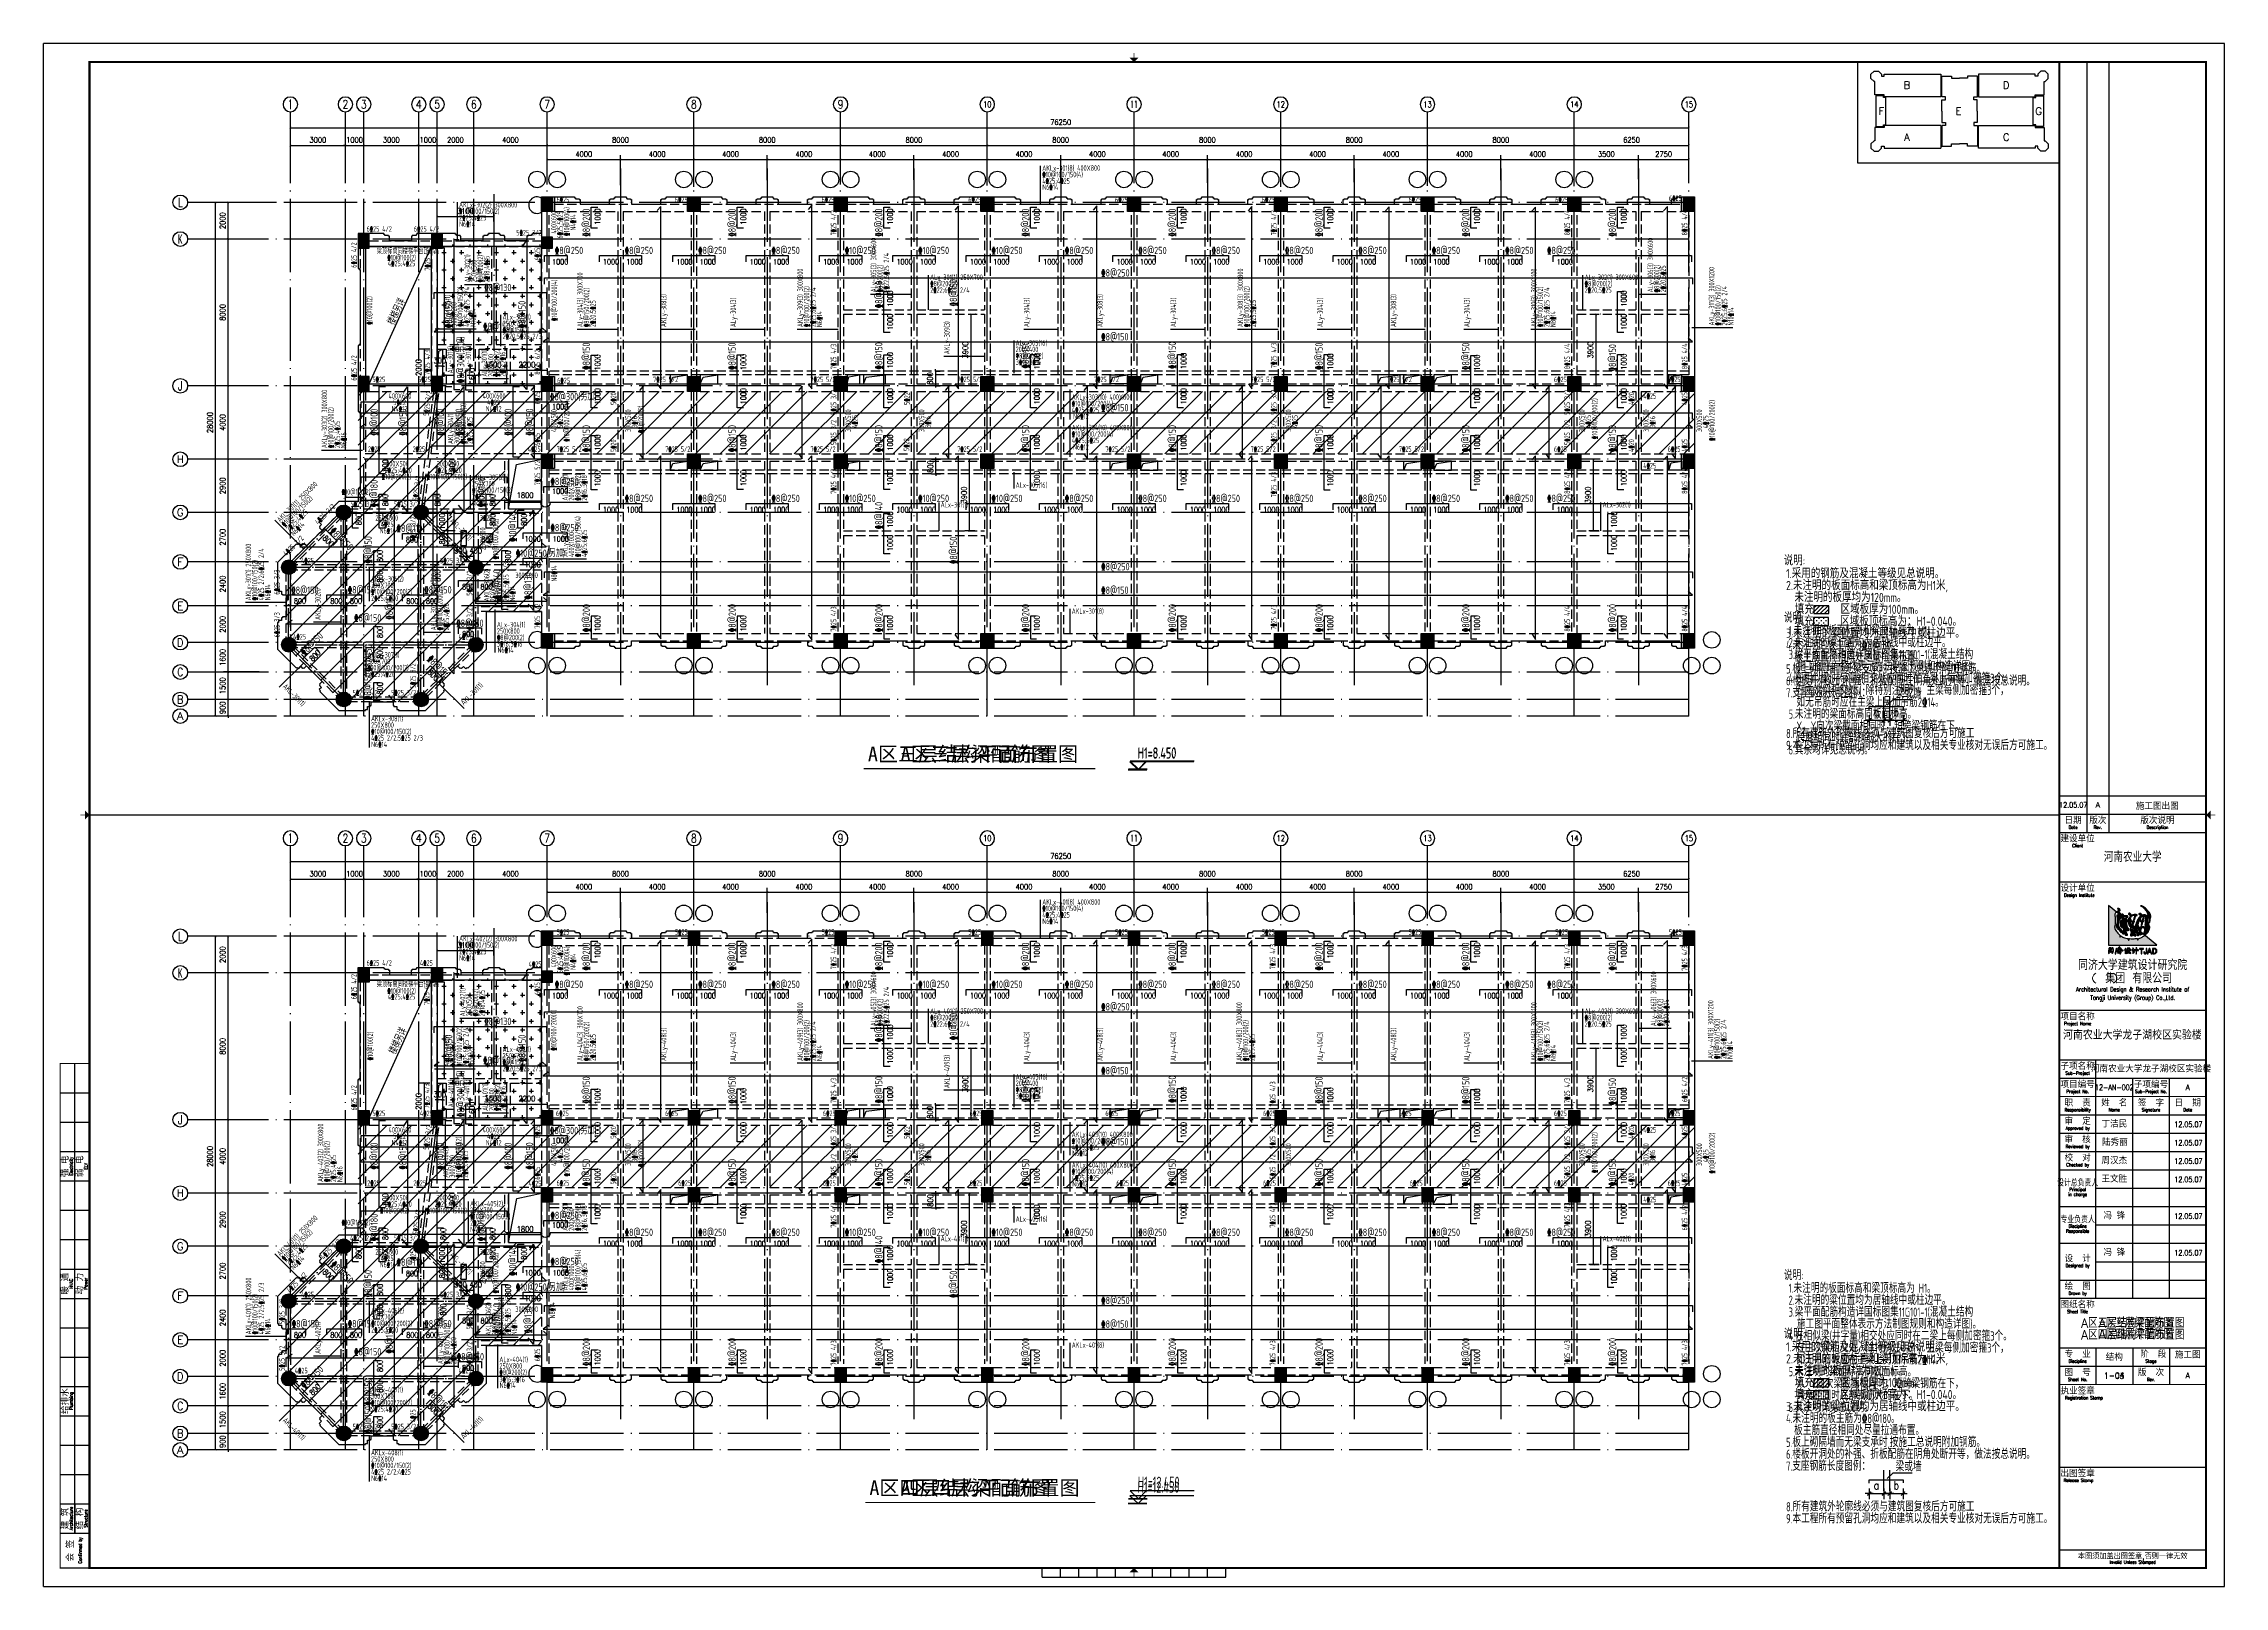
# Model space of a CAD drawing. Header units: millimetres. Extents: x 2998490 to 15040601, y 444546 to 7822218.
# Drawn here: x 14124817 to 14243717, y 7569864 to 7653964 of the extents above; entities that cross this region are included whole.
import ezdxf
from ezdxf.enums import TextEntityAlignment as Align

# ---------------------------------------------------------------- set-up
doc = ezdxf.new("R2010")
doc.units = ezdxf.units.MM
doc.header["$LTSCALE"] = 2000
doc.linetypes.add('DASH', pattern=[0.35, 0.25, -0.1])
doc.linetypes.add('DOTE', pattern=[2.42, 2, -0.2, 0.02, -0.2])
for name, color, linetype in [('3-AXIS', 3, 'Continuous'), ('3-AXIS_TEXT', 7, 'Continuous'), ('3-ban', 84, 'Continuous'), ('3-ban-hatch', 9, 'Continuous'), ('3-ban-rein', 1, 'Continuous'), ('3-ban-TEXT', 7, 'Continuous'), ('3-column-DOWN', 232, 'Continuous'), ('3-COLUMN-UP', 2, 'Continuous'), ('3-dote', 43, 'DOTE'), ('3-HATCH', 8, 'Continuous'), ('3-liang-rein-X', 54, 'Continuous'), ('3-liang-rein-Y', 130, 'Continuous'), ('3-liang-R截面-X', 50, 'Continuous'), ('3-liang-R截面-Y', 70, 'Continuous'), ('3-liang-s-1', 44, 'Continuous'), ('3-liang-xu', 120, 'DASH'), ('3-装饰线脚', 7, 'Continuous'), ('AXIS', 3, 'Continuous'), ('AXIS_TEXT', 7, 'Continuous'), ('DOTE', 9, 'DOTE'), ('图框', 7, 'Continuous')]:
    doc.layers.add(name, color=color, linetype=linetype)
doc.layers.add('3-零部件', color=73, linetype='Continuous', lineweight=5)
doc.styles.add('_TCH_AXIS', font='COMPLEX', dxfattribs={"bigfont": 'GBCBIG'})
doc.styles.add('COMPLEX', font='COMPLEX')
doc.styles.add('DIM_FONT', font='SIMPLEX', dxfattribs={"width": 0.8, "bigfont": 'HZTXT'})
doc.styles.add('TJ1', font='tj-romans1.shx', dxfattribs={"width": 0.8, "bigfont": 'tj-hztxt1.shx'})
doc.styles.add('TKZ1_tjhts.shx', font='tjromant.shx', dxfattribs={"bigfont": 'tjhts.shx'})
doc.styles.add('TKZ2_tjkts.shx', font='tjromant.shx', dxfattribs={"bigfont": 'tjkts.shx'})
doc.styles.add('TSSD_Rein', font='Tssdeng.shx', dxfattribs={"width": 0.7, "bigfont": 'hztxt.shx'})
doc.styles.add('黑体', font='SIMHEI.TTF')
doc.dimstyles.new('AXIS150', dxfattribs={"dimscale": 1.5, "dimtxt": 300, "dimasz": 1, "dimexe": 200, "dimexo": 200, "dimgap": 150, "dimtad": 1, "dimdec": 0, "dimzin": 0, "dimdsep": 46, "dimtxsty": 'DIM_FONT', "dimblk1": '_DIMX', "dimblk2": '_DIMX', "dimsah": 1, "dimcen": 0.09, "dimclrt": 7, "dimadec": 0, "dimazin": 0, "dimtfac": 1, "dimtdec": 0, "dimtix": 1, "dimtmove": 2, "dimatfit": 3, "dimfxl": 0, "dimtolj": 1, "dimtzin": 0, "dimarcsym": 0})
doc.dimstyles.new('DIMN100', dxfattribs={"dimtxt": 300, "dimasz": 100, "dimexe": 250, "dimexo": 300, "dimgap": 150, "dimtad": 1, "dimdec": 0, "dimzin": 0, "dimdsep": 46, "dimtxsty": 'DIM_FONT', "dimblk": 'ARCHTICK', "dimcen": 0.09, "dimclrt": 7, "dimazin": 2, "dimtfac": 1, "dimtdec": 0, "dimtix": 1, "dimtmove": 2, "dimatfit": 3, "dimldrblk": 'ARCHTICK', "dimfxl": 0, "dimtolj": 1, "dimtzin": 0, "dimarcsym": 0})

# ---------------------------------------------------------------- blocks, each defined once
blk = doc.blocks.new('TJAD_TK_LOGO')
for points in [[(0.309, 0.239, -0.055111), (0.298, 0.218, -0.399817), (0.289, 0.213, -0.15154), (0.281, 0.216, -0.301448), (0.281, 0.226, 0.010306), (0.289, 0.248, -0.01851), (0.216, 0.33, -0.103184), (0.157, 0.423, -0.120959), (0.156, 0.5, 0.063512), (0.168, 0.638, 0.024265), (0.163, 0.716, -0.039016), (0.159, 0.759, -0.148803), (0.167, 0.795, -0.063522), (0.19, 0.819, -0.021561), (0.199, 0.827), (0, 0.989), (0, 0.014), (1.2, 0.014), (0.901, 0.256, -0.02734), (0.87, 0.232, -0.056811), (0.802, 0.195, -0.043653), (0.743, 0.178, 0.070224), (0.74, 0.168, -0.155586), (0.734, 0.146, -0.268078), (0.715, 0.144, 0.046034), (0.714, 0.151, -0.10837), (0.716, 0.158, 0.067272), (0.719, 0.172, 0.007869), (0.606, 0.171, -0.018474), (0.519, 0.174, 0.089356), (0.513, 0.16, -0.084297), (0.509, 0.144, -0.378712), (0.498, 0.137, -0.129516), (0.487, 0.142, 0.010082), (0.489, 0.148, -0.06366), (0.493, 0.159, -0.047427), (0.496, 0.17, 0.412458), (0.493, 0.175, 0.04646), (0.459, 0.179, -0.083304), (0.398, 0.192, -0.056916)], [(0.278, 0.851, 0.150805), (0.286, 0.87, 0.118181), (0.284, 0.888, 0.061251), (0.278, 0.901, 0.110829), (0.266, 0.912, 0.065976), (0.248, 0.919, 0.129921), (0.229, 0.92, 0.40681), (0.226, 0.916, 0.07663), (0.23, 0.907, -0.019502), (0.237, 0.896, -0.085799), (0.241, 0.884, -0.150999), (0.235, 0.858, -0.086307), (0.225, 0.846, -0.019332), (0.206, 0.833, 0.015742), (0.199, 0.827), (0.264, 0.775, -0.014783), (0.267, 0.774, -0.092021), (0.285, 0.767, -0.021612), (0.299, 0.758, 0.020501), (0.302, 0.757, -0.138406), (0.302, 0.756, -0.004327), (0.304, 0.756, 0.041521), (0.307, 0.755, 0.017006), (0.309, 0.756, 0.175362), (0.313, 0.76, 0.115175), (0.313, 0.77, 0.133458), (0.302, 0.795, 0.090138), (0.282, 0.811, 0.068529), (0.267, 0.817, -0.013934), (0.257, 0.819, -0.201719), (0.25, 0.824, -0.378426), (0.25, 0.831, -0.084166), (0.26, 0.837, 0.070184)], [(0.264, 0.775, 0.064867), (0.248, 0.774, 0.116531), (0.226, 0.765, 0.208218), (0.216, 0.75, 0.02194), (0.216, 0.741, -0.003556), (0.223, 0.64, -0.008585), (0.225, 0.606, -0.036626), (0.224, 0.587, -0.030322), (0.219, 0.565, 0.008639), (0.208, 0.528, 0.029199), (0.201, 0.493, 0.047639), (0.199, 0.469, 0.083135), (0.203, 0.45, 0.077424), (0.222, 0.419, 0.095524), (0.251, 0.392, 0.133345), (0.255, 0.391, 0.037671), (0.266, 0.395, -0.074764), (0.289, 0.401, -0.017227), (0.311, 0.402, 0.103318), (0.324, 0.403, 0.529251), (0.324, 0.406, 0.058891), (0.31, 0.414, -0.106556), (0.272, 0.441, -0.157893), (0.244, 0.5, -0.090292), (0.241, 0.541, -0.061166), (0.257, 0.612, -0.11155), (0.27, 0.637, -0.016825), (0.293, 0.661, -0.002917), (0.333, 0.697, 0.013927), (0.345, 0.708)], [(0.474, 0.731, 0.018572), (0.473, 0.731), (0.473, 0.732, 0.06936), (0.47, 0.733, 0.047212), (0.46, 0.735, 0.024282), (0.443, 0.735, -0.000753), (0.412, 0.735, -0.013374), (0.392, 0.736, -0.164458), (0.382, 0.74, -0.15617), (0.376, 0.751, 0.064833), (0.371, 0.765, 0.17195), (0.36, 0.774, 0.077232), (0.348, 0.779, 0.099365), (0.341, 0.778, 0.128164), (0.335, 0.776, 0.199677), (0.331, 0.766, 0.156287), (0.335, 0.754, 0.086381), (0.343, 0.746, 0.029794), (0.351, 0.742, -0.218512), (0.359, 0.734, -0.050196), (0.36, 0.726, -0.223734), (0.356, 0.72, -0.013892), (0.345, 0.708), (0.359, 0.697, -0.00619), (0.387, 0.712, -0.093205), (0.434, 0.721, -0.103421), (0.439, 0.72, -0.384925), (0.441, 0.717, -0.045853), (0.438, 0.703, -0.014561), (0.423, 0.658, 0.006316), (0.419, 0.648), (0.432, 0.637, -0.003465), (0.435, 0.644, -0.002724), (0.456, 0.704, -0.338072), (0.461, 0.707, 0.005218), (0.473, 0.707, 0.309415), (0.476, 0.708, 0.132077), (0.479, 0.71, 0.147744), (0.481, 0.715, 0.135646), (0.481, 0.723, 0.18433)], [(0.756, 0.375, 0.010654), (0.758, 0.371, 0.091005), (0.765, 0.363, 0.311976), (0.77, 0.363)]]:
    blk.add_hatch(color=256).paths.add_polyline_path(points)
h = blk.add_hatch(color=256)
h.paths.add_polyline_path([(0.393, 0.563, -0.011586), (0.397, 0.579, 0.253288), (0.396, 0.579, 0.095247), (0.388, 0.58, -0.0106), (0.376, 0.58, -0.133876), (0.361, 0.583, -0.082431), (0.345, 0.596, -0.01622), (0.332, 0.612, 0.042319), (0.324, 0.621, 0.140851), (0.317, 0.624, 0.145933), (0.308, 0.622, 0.038492), (0.302, 0.618), (0.302, 0.618, 0.000616), (0.3, 0.616, 0.032553), (0.298, 0.615, 0.095329), (0.294, 0.61, 0.096767), (0.291, 0.597, -0.001525), (0.288, 0.574, 0.034244), (0.285, 0.552, 0.085899), (0.292, 0.504, 0.097395), (0.314, 0.467, 0.083463), (0.339, 0.445, 0.098864), (0.352, 0.441, 0.30663), (0.356, 0.443, 0.075685), (0.361, 0.453, 0.009946), (0.371, 0.491, -0.023424), (0.378, 0.51, 0.034776)])
h.paths.add_polyline_path([(0.333, 0.372, 0.321528), (0.33, 0.377, 0.021484), (0.291, 0.382, 0.022843), (0.282, 0.382, 0.102534), (0.276, 0.381, 0.130045), (0.272, 0.378, 0.267367), (0.271, 0.374, -0.005872), (0.276, 0.364, 0.058515), (0.28, 0.355, 0.081344), (0.295, 0.338, 0.099387), (0.309, 0.33, 0.035917), (0.315, 0.328, 0.245908), (0.318, 0.33, 0.105203), (0.327, 0.349, -0.034055), (0.332, 0.365, 0.056891)])
h.paths.add_polyline_path([(0.431, 0.34, 0.245812), (0.436, 0.359, 0.065072), (0.425, 0.393, 0.134826), (0.425, 0.393, -0.114996), (0.425, 0.394, 0.061748), (0.418, 0.405, 0.16919), (0.41, 0.409, 0.009694), (0.393, 0.411, 0.017654), (0.382, 0.412, 0.044621), (0.374, 0.411, 0.15913), (0.368, 0.408, 0.263058), (0.367, 0.404, 0.037983), (0.375, 0.384, -0.091013), (0.378, 0.375, -0.183458), (0.376, 0.37, -0.186991), (0.37, 0.367, -0.076588), (0.364, 0.367, 0.012233), (0.357, 0.368, 0.175338), (0.353, 0.367, 0.023216), (0.34, 0.33, 0.04069), (0.336, 0.312, 0.28537), (0.339, 0.306, 0.048651), (0.347, 0.302, -0.083296), (0.359, 0.295, 0.044689), (0.367, 0.289, 0.196761), (0.378, 0.288, 0.127879), (0.395, 0.298, 0.050671)])
h.paths.add_polyline_path([(0.463, 0.285, 0.013244), (0.461, 0.293, 0.042352), (0.454, 0.311, 0.086452), (0.451, 0.314, 0.181931), (0.447, 0.314, 0.105167), (0.437, 0.307, 0.063777), (0.422, 0.289, 0.079039), (0.415, 0.273, 0.295118), (0.417, 0.263, 0.12746), (0.426, 0.259, 0.051219), (0.438, 0.258, -0.006938), (0.459, 0.255, 0.101871), (0.472, 0.256, 0.282022), (0.475, 0.26, 0.127329), (0.473, 0.266), (0.473, 0.266, -0.004335)])
h.paths.add_polyline_path([(0.658, 0.308, -0.058552), (0.645, 0.335, -0.043685), (0.641, 0.359, 0.088622), (0.637, 0.372, 0.151789), (0.622, 0.385, -0.046532), (0.606, 0.394, 0.04555), (0.599, 0.398, 0.043142), (0.597, 0.399), (0.597, 0.399, 0.251715), (0.586, 0.396, 0.137334), (0.576, 0.371, -0.022108), (0.571, 0.349, 0.025269), (0.557, 0.305, -0.028381), (0.55, 0.284, 0.095667), (0.544, 0.258, 0.266705), (0.554, 0.241, 0.133638), (0.581, 0.24, 0.117773), (0.634, 0.259, 0.081266), (0.66, 0.285, 0.080524), (0.663, 0.292), (0.663, 0.292), (0.664, 0.292), (0.664, 0.295), (0.663, 0.295, 0.059624)])
h.paths.add_polyline_path([(0.568, 0.406, 0.121011), (0.564, 0.41, 0.051248), (0.55, 0.42, 0.077555), (0.545, 0.422, 0.238499), (0.542, 0.421, 0.167798), (0.541, 0.418, 0.09655), (0.541, 0.4, -0.014406), (0.543, 0.392, -0.00033), (0.545, 0.375, 0.1059), (0.551, 0.357, 0.313865), (0.556, 0.357, 0.231713), (0.56, 0.364, 0.026659), (0.564, 0.385, -0.007425), (0.568, 0.4, 0.16995)])
h.paths.add_polyline_path([(0.679, 0.25, 0.082015), (0.68, 0.258, 0.360369), (0.675, 0.264, 0.094324), (0.668, 0.263, 0.109868), (0.666, 0.263, -0.017853), (0.664, 0.262), (0.663, 0.262, 0.095638), (0.652, 0.251, 0.069381), (0.647, 0.242, 0.391778), (0.649, 0.238, 0.16265), (0.658, 0.237, 0.029698), (0.663, 0.239), (0.664, 0.239, 0.027865), (0.674, 0.243, 0.232972)])
h.paths.add_polyline_path([(0.765, 0.309, -0.00792), (0.766, 0.312, -0.04061), (0.767, 0.316, 0.057732), (0.769, 0.323, 0.231089), (0.766, 0.331, 0.223752), (0.755, 0.33, 0.032861), (0.734, 0.315, -0.012035), (0.716, 0.303, 0.160241), (0.7, 0.287, 0.160304), (0.7, 0.267, 0.221951), (0.709, 0.256, 0.080228), (0.726, 0.248, 0.124433), (0.741, 0.247, 0.177577), (0.748, 0.255, 0.06059), (0.758, 0.283, -0.013372)])
h = blk.add_hatch(color=256)
h.paths.add_polyline_path([(0.419, 0.648), (0.359, 0.697, 0.122439), (0.344, 0.679, 0.077208), (0.338, 0.662, 0.221374), (0.343, 0.64, -0.044103), (0.353, 0.625, 0.092474), (0.367, 0.606, 0.149827), (0.383, 0.599, 0.078107), (0.401, 0.6, 0.300992), (0.408, 0.607, 0.003448), (0.412, 0.624, -0.014936)])
h.paths.add_polyline_path([(0.448, 0.531, -0.118411), (0.466, 0.61), (0.432, 0.637, 0.013731), (0.424, 0.609, 0.354128), (0.426, 0.607, 0.149403), (0.425, 0.606, -0.033756), (0.429, 0.605, -0.301225), (0.432, 0.602, -0.067966), (0.431, 0.585, -0.155357), (0.425, 0.583, -0.0383), (0.418, 0.581, 0.394404), (0.414, 0.577, -0.002997), (0.393, 0.506, 0.027314), (0.376, 0.437, 0.262389), (0.377, 0.431, 0.054171), (0.409, 0.43, -0.120269), (0.432, 0.428, -0.238212), (0.445, 0.415, -0.030328), (0.452, 0.384, 0.177342), (0.459, 0.369, 0.189169), (0.473, 0.367, 0.024901), (0.494, 0.37, 0.43233), (0.503, 0.381, 0.054023), (0.499, 0.406, 0.072563), (0.493, 0.423, -0.024272), (0.473, 0.455, -0.09052)])
h.paths.add_polyline_path([(0.591, 0.509), (0.494, 0.587, 0.02545), (0.492, 0.572, 0.128799), (0.501, 0.52, 0.044216), (0.522, 0.484, 0.076323), (0.548, 0.46, 0.034366), (0.562, 0.452, 0.076032), (0.572, 0.449, 0.341488), (0.575, 0.451, 0.069217), (0.584, 0.479, 0.009229)])
h.paths.add_polyline_path([(0.606, 0.496, 0.003269), (0.602, 0.481, 0.051211), (0.597, 0.445, 0.204101), (0.599, 0.435, -0.011598), (0.623, 0.42, -0.044991), (0.66, 0.394, -0.200983), (0.669, 0.38, -0.006426), (0.679, 0.338, 0.079721), (0.687, 0.311, 0.326464), (0.691, 0.309, 0.087838), (0.695, 0.311, 0.087656), (0.715, 0.332, 0.286319), (0.72, 0.36, 0.076349), (0.701, 0.389, -0.160397), (0.676, 0.44), (0.676, 0.44)])
h.paths.add_polyline_path([(0.852, 0.297), (0.79, 0.347, 0.007087), (0.777, 0.301, 0.070922), (0.774, 0.275, 0.248353), (0.779, 0.265, 0.199635), (0.795, 0.268, -0.006886), (0.813, 0.275, 0.05678), (0.847, 0.293, 0.006803)])
h = blk.add_hatch(color=256)
h.paths.add_polyline_path([(0.712, 0.755, 0.083086), (0.708, 0.761, 0.127732), (0.701, 0.764, 0.060999), (0.673, 0.768, 0.050289), (0.649, 0.769, 0.061315), (0.626, 0.765, -0.058239), (0.605, 0.759, -0.023274), (0.577, 0.756, -0.318074), (0.565, 0.762, -0.012807), (0.546, 0.787, 0.176594), (0.527, 0.801, 0.141446), (0.512, 0.802, 0.254042), (0.501, 0.793, 0.094349), (0.5, 0.777, 0.272202), (0.507, 0.767, 0.06938), (0.523, 0.763, -0.099001), (0.54, 0.758, -0.173209), (0.549, 0.747, -0.244282), (0.547, 0.738, -0.042049), (0.531, 0.716, 0.019533), (0.504, 0.683, 0.074328), (0.489, 0.659, -0.003717), (0.466, 0.61), (0.494, 0.587, -0.03259), (0.498, 0.607, -0.114709), (0.504, 0.617), (0.507, 0.619), (0.509, 0.62), (0.512, 0.62), (0.514, 0.619), (0.523, 0.614), (0.529, 0.609), (0.548, 0.592), (0.554, 0.586), (0.555, 0.586, 0.137325), (0.563, 0.582, 0.052206), (0.581, 0.58, -0.039081), (0.596, 0.578, -0.061234), (0.6, 0.577, -0.389955), (0.602, 0.574, -0.015439), (0.601, 0.566, -0.009793), (0.592, 0.514, -0.001555), (0.591, 0.509), (0.606, 0.496, -0.005675), (0.613, 0.522, 0.021764), (0.624, 0.57, -0.037231), (0.627, 0.579, -0.166808), (0.63, 0.581, 0.014415), (0.637, 0.584, 0.232872), (0.642, 0.591, 0.087887), (0.641, 0.601, 0.002273), (0.638, 0.615, -0.178357), (0.638, 0.619, -0.001216), (0.651, 0.66, -0.011476), (0.664, 0.699, -0.017032), (0.676, 0.729, -0.192629), (0.689, 0.74, -0.05264), (0.702, 0.745, 0.121865), (0.712, 0.748, 0.384919)])
h.paths.add_polyline_path([(0.597, 0.737, -0.021509), (0.628, 0.747, -0.053885), (0.638, 0.749, -0.363115), (0.652, 0.741, -0.093078), (0.646, 0.705, 0.023125), (0.622, 0.626, -0.067346), (0.613, 0.603, -0.278742), (0.606, 0.6, -0.067064), (0.586, 0.602, -0.223721), (0.563, 0.619, -0.070697), (0.543, 0.661, -0.171192), (0.544, 0.69, -0.090372), (0.564, 0.717, -0.097027)], flags=16)
h = blk.add_hatch(color=256)
h.paths.add_polyline_path([(0.982, 0.688, -0.266995), (0.988, 0.691, -0.078548), (0.994, 0.689, -0.061401), (1.001, 0.685, -0.140506), (1.007, 0.676, -0.075077), (1.01, 0.653, -0.023792), (1.008, 0.62, 0.028581), (1.007, 0.585, 0.083513), (1.009, 0.572, 0.556873), (1.014, 0.571, 0.099876), (1.028, 0.596, 0.058859), (1.035, 0.633, 0.00868), (1.036, 0.66, -0.055868), (1.045, 0.71, 0.012909), (1.049, 0.719, 0.07627), (1.048, 0.734, 0.168287), (0.983, 0.856, 0.045812), (0.89, 0.946, 0.082299), (0.824, 0.983, 0.045024), (0.802, 0.988, 0.184323), (0.796, 0.987, 0.401214), (0.797, 0.985, 0.073894), (0.803, 0.98, 0.009968), (0.828, 0.967, -0.045085), (0.849, 0.953, -0.042435), (0.89, 0.913, -0.014659), (0.933, 0.859, -0.075958), (0.979, 0.767, 0.183281), (0.919, 0.704, 0.093166), (0.905, 0.577, 0.002645), (0.905, 0.539), (0.95, 0.539, -0.021718), (0.951, 0.561, -0.060902), (0.951, 0.563, -0.750169), (0.953, 0.563, -0.062141), (0.956, 0.558, -0.02804), (0.962, 0.541, -0.001207), (0.963, 0.539), (0.999, 0.539), (0.998, 0.542), (0.986, 0.581, -0.042759), (0.971, 0.648, -0.166183), (0.976, 0.68, -0.02967)])
h.paths.add_polyline_path([(0.921, 0.747, 0.337691), (0.922, 0.75, 0.234051), (0.918, 0.756, 0.085029), (0.898, 0.762, 0.109404), (0.867, 0.76, 0.027051), (0.842, 0.75, 0.096966), (0.82, 0.779, 0.147389), (0.788, 0.798, 0.110178), (0.765, 0.798, 0.193659), (0.754, 0.789, 0.105864), (0.751, 0.781, 0.322715), (0.756, 0.77, 0.090222), (0.775, 0.763, 0.021428), (0.79, 0.76, -0.062248), (0.802, 0.756, -0.0489), (0.814, 0.75, 0.061445), (0.828, 0.743, 0.045204), (0.773, 0.709, 0.105153), (0.746, 0.68, 0.017534), (0.699, 0.593, 0.04727), (0.677, 0.539), (0.731, 0.539, -0.016538), (0.733, 0.546, -0.06987), (0.755, 0.615, -0.55525), (0.762, 0.616, 0.087068), (0.773, 0.608, 0.000587), (0.779, 0.605, 0.051645), (0.781, 0.604, 0.002312), (0.798, 0.592, 0.1078), (0.815, 0.585, 0.06971), (0.83, 0.588, -0.002349), (0.824, 0.554, -0.014725), (0.822, 0.539), (0.839, 0.539, -0.003665), (0.842, 0.55, -0.003176), (0.85, 0.584, -0.214328), (0.855, 0.589, 0.079005), (0.864, 0.594, 0.136284), (0.869, 0.604, 0.042038), (0.87, 0.61, 0.121208), (0.869, 0.615, 0.033156), (0.864, 0.622, -0.089896), (0.861, 0.627, -0.153361), (0.862, 0.632, -0.00558), (0.876, 0.678, -0.02004), (0.892, 0.724, -0.10938), (0.9, 0.737, 0.024126), (0.911, 0.741, 0.094696)])
h.paths.add_polyline_path([(0.871, 0.737, -0.143663), (0.867, 0.714, 0.018808), (0.849, 0.654, -0.117601), (0.837, 0.612, -0.229986), (0.819, 0.61, -0.2857), (0.79, 0.639, -0.267121), (0.803, 0.697, -0.053371), (0.832, 0.724, -0.07094), (0.861, 0.743, -0.49062)], flags=16)
h = blk.add_hatch(color=256)
h.paths.add_polyline_path([(0.952, 0.5, -0.00262), (0.951, 0.526, -0.01182), (0.95, 0.539), (0.905, 0.539, 0.006126), (0.905, 0.449, 0.002492), (0.906, 0.412, 0.048247), (0.887, 0.46, 0.065909), (0.883, 0.465, 0.224936), (0.877, 0.467, 0.038284), (0.864, 0.466, -0.06616), (0.83, 0.465, -0.485088), (0.827, 0.467, -0.101913), (0.828, 0.487, -0.016956), (0.839, 0.539), (0.822, 0.539, -0.017973), (0.817, 0.52, -0.010562), (0.81, 0.476, -0.208845), (0.803, 0.461, -0.11949), (0.791, 0.457, -0.131776), (0.748, 0.465, -0.127624), (0.732, 0.488, -0.118385), (0.731, 0.539), (0.677, 0.539, 0.005191), (0.675, 0.533, 0.105733), (0.676, 0.44), (0.718, 0.405), (0.745, 0.405, -0.078177), (0.747, 0.414, -0.129583), (0.758, 0.426, -0.224047), (0.779, 0.429, -0.071036), (0.78, 0.429, 0.101063), (0.781, 0.428, -0.019588), (0.783, 0.428, -0.023828), (0.784, 0.427, -0.322257), (0.79, 0.416, -0.013384), (0.788, 0.405), (0.804, 0.405, -0.014271), (0.808, 0.414, -0.194353), (0.821, 0.43, -0.094044), (0.855, 0.439, -0.035175), (0.871, 0.44, -0.177154), (0.88, 0.432, -0.054292), (0.893, 0.405), (0.948, 0.405, 0.016129), (0.951, 0.417, 0.043741), (0.953, 0.46, 0.012835)])
h.paths.add_polyline_path([(1.021, 0.458), (1.011, 0.5), (0.999, 0.539), (0.963, 0.539, -0.013434), (0.968, 0.518, -0.01242), (0.972, 0.498, -0.017255), (0.974, 0.479, -0.024091), (0.974, 0.433, -0.03797), (0.971, 0.405), (1.012, 0.405, 0.01383), (1.019, 0.427, 0.116879)])
h.paths.add_polyline_path([(0.967, 0.319, 0.068823), (0.992, 0.356, 0.031999), (1.012, 0.405), (0.971, 0.405, -0.002893), (0.971, 0.403, -0.072675), (0.96, 0.375, -0.038888), (0.948, 0.355, -0.02059), (0.929, 0.332, -0.114728), (0.923, 0.326, -0.052839), (0.914, 0.32), (0.911, 0.319), (0.909, 0.319), (0.909, 0.322), (0.914, 0.334), (0.918, 0.341), (0.933, 0.363), (0.941, 0.383), (0.941, 0.384, 0.030329), (0.948, 0.405), (0.893, 0.405, -0.019139), (0.897, 0.395, -0.131139), (0.901, 0.371, -0.068706), (0.888, 0.337, -0.106182), (0.87, 0.312, -0.027075), (0.852, 0.297), (0.901, 0.256, 0.015633), (0.918, 0.272, -0.009266)])
h = blk.add_hatch(color=256)
h.paths.add_polyline_path([(0.798, 0.379, -0.041396), (0.804, 0.405), (0.788, 0.405, -0.011453), (0.786, 0.396, -0.01007), (0.783, 0.379, -0.034546), (0.778, 0.371, -0.087737), (0.77, 0.363), (0.79, 0.347), (0.79, 0.347, 0.020125)])
h.paths.add_polyline_path([(0.745, 0.405), (0.718, 0.405), (0.756, 0.375, -0.051476), (0.747, 0.393, -0.099669)])
h = blk.add_hatch(color=256)
h.paths.add_polyline_path([(0.109, -0.055, 0.215782), (0.096, -0.053, 0.067417), (0.088, -0.057, -0.168397), (0.072, -0.061, -0.018722), (0.056, -0.059, 0.069135), (0.037, -0.058, -0.211583), (0.032, -0.057, 0.012327), (0.027, -0.054, 0.18165), (0.023, -0.055, 0.234564), (0.014, -0.061, 0.06939), (0.009, -0.077, 0.040114), (0.004, -0.126, 0.00862), (0.004, -0.151, 0.034302), (0.003, -0.186, 0.240525), (0.011, -0.199, 0.151405), (0.014, -0.2, 0.254247), (0.016, -0.192, 0.038225), (0.017, -0.166, -0.061608), (0.019, -0.146, 0.026815), (0.022, -0.113, -0.054652), (0.026, -0.093, -0.028262), (0.029, -0.084, -0.253686), (0.038, -0.079, 0.007206), (0.049, -0.078, -0.006599), (0.073, -0.075, 0.009999), (0.084, -0.072, -0.062381), (0.093, -0.073, -0.15567), (0.099, -0.077, -0.051163), (0.105, -0.085, -0.102101), (0.107, -0.091, -0.03095), (0.107, -0.129, 0.010088), (0.107, -0.15, -0.131285), (0.104, -0.163, -0.019629), (0.101, -0.168, -0.485137), (0.096, -0.17, 0.001583), (0.093, -0.168, 0.165296), (0.088, -0.17, 0.24859), (0.085, -0.178, 0.066176), (0.088, -0.189, 0.038595), (0.091, -0.194, 0.378365), (0.095, -0.196, 0.077759), (0.104, -0.183, 0.016012), (0.112, -0.17, 0.054651), (0.118, -0.155, 0.087206), (0.123, -0.112, 0.064902), (0.117, -0.068, 0.144064)])
h.paths.add_polyline_path([(0.063, -0.093), (0.056, -0.093), (0.053, -0.094), (0.049, -0.096), (0.047, -0.097), (0.046, -0.1, 0.333571), (0.046, -0.104, 0.045952), (0.052, -0.107, 0.064784), (0.062, -0.109, 0.210865), (0.068, -0.107, 0.127927), (0.071, -0.102, 0.211886), (0.07, -0.096, 0.12013), (0.067, -0.094)], flags=17)
h.paths.add_polyline_path([(0.058, -0.146, -0.039434), (0.061, -0.152, 0.054133), (0.064, -0.158, 0.123184), (0.08, -0.15, 0.140353), (0.084, -0.143, 0.284617), (0.083, -0.139, -0.012464), (0.076, -0.135, 0.016141), (0.064, -0.126, -0.029736), (0.041, -0.127, -0.149024), (0.037, -0.13, 0.190304), (0.034, -0.134, 0.089845), (0.033, -0.143, 0.171078), (0.041, -0.157, 0.249801), (0.05, -0.159, 0.378768), (0.055, -0.153, 0.031236), (0.054, -0.146), (0.056, -0.144)], flags=17)
h.paths.add_polyline_path([(0.194, -0.081, -0.130766), (0.193, -0.083, -0.049), (0.189, -0.09, 0.175351), (0.187, -0.096, 0.389375), (0.189, -0.097, 0.146359), (0.197, -0.094, 0.079034), (0.202, -0.089, 0.101244), (0.205, -0.084, 0.132531), (0.205, -0.077, 0.067751), (0.203, -0.072, 0.050259), (0.2, -0.068, 0.454265), (0.198, -0.068, 0.06765), (0.196, -0.073, 0.007561)])
h.paths.add_polyline_path([(0.189, -0.104, 0.313541), (0.186, -0.1, 0.335576), (0.183, -0.102, 0.015792), (0.178, -0.135, -0.057755), (0.171, -0.161, 0.000363), (0.163, -0.186, 0.094511), (0.167, -0.207, 0.230423), (0.17, -0.211, 0.369117), (0.176, -0.206, 0.039319), (0.18, -0.185, -0.109188), (0.189, -0.149, 0.00425), (0.191, -0.143, 0.032369), (0.189, -0.118, -0.025515)])
h.paths.add_polyline_path([(0.251, -0.045, 0.093827), (0.236, -0.063, 0.302072), (0.237, -0.068, 0.296548), (0.244, -0.068, 0.04254), (0.259, -0.06, -0.129019), (0.275, -0.057, -0.117204), (0.279, -0.058, -0.328405), (0.279, -0.061, -0.051459), (0.27, -0.072, 0.085646), (0.26, -0.09, 0.031903), (0.26, -0.093, -0.315533), (0.256, -0.098, -0.134544), (0.251, -0.099, -0.408117), (0.248, -0.096, 0.035639), (0.244, -0.085, 0.084333), (0.242, -0.081, 0.358627), (0.239, -0.08, 0.227473), (0.233, -0.092, 0.148882), (0.235, -0.099, -0.254787), (0.236, -0.106, -0.110418), (0.229, -0.113, -0.032156), (0.217, -0.121, 0.122106), (0.21, -0.128, 0.074479), (0.204, -0.144, 0.233421), (0.206, -0.152, 0.316166), (0.217, -0.152, 0.122903), (0.231, -0.14, 0.056501), (0.241, -0.125, -0.025506), (0.247, -0.11, -0.174643), (0.26, -0.101, 0.004602), (0.266, -0.098, -0.251477), (0.264, -0.107, -0.130218), (0.259, -0.112, 0.16089), (0.254, -0.116, 0.172735), (0.253, -0.123, 0.448793), (0.261, -0.125, 0.141971), (0.272, -0.109, 0.057248), (0.276, -0.094, -0.334885), (0.284, -0.087, -0.076773), (0.288, -0.087, -0.545841), (0.289, -0.089, -0.008092), (0.289, -0.104, 0.139136), (0.295, -0.124, 0.144746), (0.301, -0.128, 0.355116), (0.304, -0.126, 0.046986), (0.306, -0.118, 0.052614), (0.307, -0.115, 0.237681), (0.306, -0.113, 0.025436), (0.302, -0.111, -0.354836), (0.298, -0.107, -0.049448), (0.297, -0.093, -0.035628), (0.297, -0.088, -0.387964), (0.3, -0.084, -0.009611), (0.307, -0.081, 0.187317), (0.311, -0.078, 0.232403), (0.311, -0.072, 0.143525), (0.31, -0.072, 0.022411), (0.288, -0.082, -0.00319), (0.28, -0.086, -0.206179), (0.276, -0.086, -0.165764), (0.274, -0.084, -0.217969), (0.274, -0.08, -0.110096), (0.284, -0.068, -0.031862), (0.296, -0.059, 0.078929), (0.299, -0.057, 0.264707), (0.3, -0.055, 0.034215), (0.298, -0.052, 0.174735), (0.296, -0.052, 0.001752), (0.292, -0.052, -0.177458), (0.287, -0.05, -0.140307), (0.283, -0.047, -0.275752), (0.284, -0.041, 0.167681), (0.285, -0.035, 0.301407), (0.279, -0.03, 0.08311), (0.273, -0.03, 0.130737)])
h.paths.add_polyline_path([(0.327, -0.118, 0.027579), (0.343, -0.127, 0.154526), (0.354, -0.127, 0.082415), (0.363, -0.125, 0.312986), (0.363, -0.119, 0.221824), (0.36, -0.116, 0.031656), (0.355, -0.116, -0.00721), (0.342, -0.112, -0.071904), (0.327, -0.106, -0.267193), (0.324, -0.1, -0.023267), (0.328, -0.092, 0.395574), (0.325, -0.085, 0.188464), (0.317, -0.087, 0.051998), (0.311, -0.09, 0.108508), (0.306, -0.097, 0.200123), (0.304, -0.104, 0.191616), (0.308, -0.109, -0.01282)])
h.paths.add_polyline_path([(0.306, -0.135, 0.188222), (0.299, -0.134, 0.20573), (0.291, -0.139, 0.018376), (0.285, -0.149, -0.117409), (0.277, -0.159, -0.060927), (0.277, -0.146, 0.215117), (0.274, -0.142, 0.470033), (0.27, -0.143, -0.045545), (0.262, -0.149, -0.074224), (0.255, -0.151, -0.568137), (0.252, -0.149, -0.07678), (0.253, -0.144, 0.100197), (0.253, -0.135, 0.387299), (0.25, -0.133, 0.118665), (0.248, -0.134, 0.185429), (0.241, -0.147, -0.018374), (0.239, -0.158, 0.026924), (0.236, -0.169, -0.013447), (0.235, -0.18, 0.097057), (0.236, -0.192, 0.277047), (0.24, -0.195, 0.192921), (0.243, -0.193, 0.125735), (0.246, -0.18, -0.084178), (0.249, -0.165, -0.292454), (0.257, -0.16, -0.427415), (0.263, -0.166, -0.039723), (0.262, -0.177, 0.744354), (0.267, -0.179, 0.173973), (0.275, -0.172, -0.079593), (0.283, -0.162, 0.037997), (0.292, -0.152, -0.536451), (0.3, -0.152, -0.220641), (0.303, -0.166, -0.033334), (0.3, -0.178, -0.02197), (0.292, -0.196, -0.036413), (0.288, -0.204, 0.059035), (0.288, -0.205, 0.221247), (0.289, -0.208, 0.229092), (0.291, -0.208, 0.104052), (0.294, -0.206, 0.039622), (0.303, -0.189, 0.031663), (0.312, -0.173, 0.083922), (0.315, -0.156, 0.095464), (0.311, -0.142, 0.118136)])
h.paths.add_polyline_path([(0.429, -0.094), (0.441, -0.085, 0.028783), (0.422, -0.063), (0.41, -0.071, -0.06685)])
h.paths.add_polyline_path([(0.421, -0.105), (0.402, -0.104), (0.397, -0.104), (0.395, -0.104), (0.395, -0.118), (0.401, -0.118), (0.409, -0.117), (0.416, -0.117), (0.416, -0.171, -0.223037), (0.41, -0.183, -0.003297), (0.409, -0.184), (0.42, -0.194, 0.201777), (0.422, -0.192, -0.033526), (0.454, -0.166, -0.02738), (0.447, -0.153, -0.067274), (0.43, -0.17, -0.004515), (0.43, -0.112, -0.051491), (0.431, -0.104)])
h.paths.add_polyline_path([(0.468, -0.078), (0.468, -0.091, -0.202539), (0.461, -0.102, -0.066868), (0.447, -0.111, -0.101276), (0.461, -0.119, 0.145344), (0.479, -0.102, 0.140249), (0.482, -0.075, -0.003162), (0.512, -0.075, -0.016144), (0.511, -0.091, 0.052901), (0.512, -0.109, 0.214665), (0.515, -0.112, 0.093296), (0.515, -0.112, 0.137117), (0.524, -0.113, 0.000424), (0.537, -0.112, 0.022294), (0.552, -0.111), (0.554, -0.095), (0.55, -0.096), (0.546, -0.097), (0.542, -0.098), (0.536, -0.099), (0.532, -0.1), (0.527, -0.099), (0.526, -0.096), (0.527, -0.081), (0.528, -0.063), (0.521, -0.063), (0.511, -0.063), (0.498, -0.063), (0.486, -0.063), (0.477, -0.063), (0.467, -0.063)])
h.paths.add_polyline_path([(0.506, -0.122, -0.002263), (0.465, -0.122, -0.028919), (0.449, -0.121), (0.449, -0.135), (0.457, -0.134), (0.467, -0.133, -0.001197), (0.501, -0.133, 0.000411), (0.519, -0.133, -0.117897), (0.498, -0.165, -0.081518), (0.473, -0.138), (0.459, -0.142, 0.067412), (0.487, -0.172, -0.099344), (0.437, -0.187, -0.117302), (0.449, -0.199, 0.051291), (0.498, -0.18, 0.052048), (0.547, -0.197, -0.102524), (0.557, -0.182, -0.086164), (0.51, -0.172, 0.112398), (0.541, -0.121, -0.018709)])
h.paths.add_polyline_path([(0.604, -0.118), (0.604, -0.175, -0.094232), (0.598, -0.183), (0.608, -0.197), (0.647, -0.161), (0.64, -0.147), (0.619, -0.169), (0.619, -0.124, -0.058001), (0.621, -0.106, 0.319569), (0.62, -0.105, 0.045142), (0.606, -0.106, 0.020451), (0.594, -0.106, -0.034776), (0.578, -0.105), (0.578, -0.119, -0.030546)])
h.paths.add_polyline_path([(0.61, -0.06), (0.595, -0.066, -0.049542), (0.614, -0.094), (0.63, -0.087, 0.030356)])
h.paths.add_polyline_path([(0.66, -0.105, -0.019379), (0.635, -0.104), (0.635, -0.119, -0.02608), (0.66, -0.118), (0.682, -0.118), (0.682, -0.173, -0.021278), (0.681, -0.201), (0.697, -0.201, -0.017067), (0.697, -0.172), (0.697, -0.118), (0.715, -0.118, -0.024313), (0.741, -0.119), (0.741, -0.104, -0.018656), (0.71, -0.105), (0.697, -0.105), (0.697, -0.077, -0.143011), (0.702, -0.059, 0.162811), (0.697, -0.057, 0.035376), (0.685, -0.056, 0.004148), (0.681, -0.056, -0.046173), (0.682, -0.068, -0.00345), (0.682, -0.105, -0.001359)])
h.paths.add_polyline_path([(0.767, -0.069), (0.767, -0.085), (0.808, -0.085), (0.808, -0.2), (0.826, -0.2), (0.826, -0.085), (0.867, -0.085), (0.867, -0.069)])
h.paths.add_polyline_path([(0.93, -0.157, -0.040499), (0.929, -0.174, -0.3078), (0.915, -0.188, -0.189438), (0.897, -0.184, -0.186489), (0.89, -0.172, -0.07743), (0.889, -0.158), (0.872, -0.158, 0.198241), (0.882, -0.194, 0.214326), (0.91, -0.204, 0.249549), (0.941, -0.191, 0.135294), (0.948, -0.164), (0.948, -0.069), (0.93, -0.069)])
h.paths.add_polyline_path([(1.028, -0.069), (1.009, -0.069), (0.96, -0.2), (0.979, -0.2), (0.993, -0.161), (1.044, -0.161), (1.058, -0.2), (1.077, -0.2)])
h.paths.add_polyline_path([(1.019, -0.088), (1.039, -0.146), (0.998, -0.146)], flags=16)
h.paths.add_polyline_path([(1.091, -0.069), (1.091, -0.2), (1.14, -0.2, 0.229129), (1.182, -0.183, 0.179316), (1.197, -0.134, 0.181564), (1.183, -0.086, 0.220204), (1.141, -0.069)])
h.paths.add_polyline_path([(1.109, -0.085), (1.139, -0.085, -0.337188), (1.175, -0.108, -0.124189), (1.177, -0.152, -0.40123), (1.139, -0.184), (1.109, -0.184)], flags=16)
for points in [[(0, 0.989), (0, 0.014), (1.2, 0.014)], [(0.867, -0.069), (0.767, -0.069), (0.767, -0.085), (0.808, -0.085), (0.808, -0.2), (0.826, -0.2), (0.826, -0.085), (0.867, -0.085)], [(1.009, -0.069), (0.96, -0.2), (0.979, -0.2), (0.993, -0.161), (1.044, -0.161), (1.058, -0.2), (1.077, -0.2), (1.028, -0.069)], [(1.019, -0.088), (0.998, -0.146), (1.039, -0.146)]]:
    blk.add_lwpolyline(points, close=True)
for points in [[(1.048, 0.734, 0.168287), (0.983, 0.856, 0.045812), (0.89, 0.946, 0.082299), (0.824, 0.983, 0.045024), (0.802, 0.988, 0.184323), (0.796, 0.987, 0.401214), (0.797, 0.985, 0.073894), (0.803, 0.98, 0.009968), (0.828, 0.967, -0.045085), (0.849, 0.953, -0.042435), (0.89, 0.913, -0.014659), (0.933, 0.859, -0.075958), (0.979, 0.767, 0.183281), (0.919, 0.704, 0.093166), (0.905, 0.577, 0.00877), (0.905, 0.449, 0.002492), (0.906, 0.412, 0.048247), (0.887, 0.46, 0.065909), (0.883, 0.465, 0.224936), (0.877, 0.467, 0.038284), (0.864, 0.466, -0.06616), (0.83, 0.465, -0.485088), (0.827, 0.467, -0.101913), (0.828, 0.487, -0.020622), (0.842, 0.55, -0.003176), (0.85, 0.584, -0.214328), (0.855, 0.589, 0.079005), (0.864, 0.594, 0.136284), (0.869, 0.604, 0.042038), (0.87, 0.61, 0.13569), (0.868, 0.615, 0.030912), (0.864, 0.622, -0.089896), (0.861, 0.627, -0.153361), (0.862, 0.632, -0.00558), (0.876, 0.678, -0.02004), (0.892, 0.724, -0.10938), (0.9, 0.737, 0.024126), (0.911, 0.741, 0.094696), (0.921, 0.747, 0.397569), (0.922, 0.751, 0.211166), (0.918, 0.756, 0.085029), (0.898, 0.762, 0.109404), (0.867, 0.76, 0.027051), (0.842, 0.75, 0.096966), (0.82, 0.779, 0.147389), (0.788, 0.798, 0.110178), (0.765, 0.798, 0.193659), (0.754, 0.789, 0.105864), (0.751, 0.781, 0.322715), (0.756, 0.77, 0.090222), (0.775, 0.763, 0.021428), (0.79, 0.76, -0.062248), (0.802, 0.756, -0.0489), (0.814, 0.75, 0.061445), (0.828, 0.743, 0.045204), (0.773, 0.709, 0.105153), (0.746, 0.68, 0.017534), (0.699, 0.593, 0.052474), (0.675, 0.533, 0.105733), (0.676, 0.44, 0.160397), (0.701, 0.389, -0.076349), (0.72, 0.36, -0.286319), (0.715, 0.332, -0.087656), (0.695, 0.311, -0.08033), (0.691, 0.31, -0.368951), (0.687, 0.311, -0.079318), (0.679, 0.338, 0.006426), (0.669, 0.38, 0.200983), (0.66, 0.394, 0.044991), (0.623, 0.42, 0.011598), (0.599, 0.435, -0.204101), (0.597, 0.445, -0.051211), (0.602, 0.481, -0.008944), (0.613, 0.522, 0.021764), (0.624, 0.57, -0.037231), (0.627, 0.579, -0.166808), (0.63, 0.581, 0.014415), (0.637, 0.584, 0.232872), (0.642, 0.591, 0.087887), (0.641, 0.601, 0.002324), (0.638, 0.615, -0.163549), (0.638, 0.619, -0.001216), (0.651, 0.66, -0.011476), (0.664, 0.699, -0.017032), (0.676, 0.729, -0.192629), (0.689, 0.74, -0.05264), (0.702, 0.745, 0.121865), (0.712, 0.748, 0.384919), (0.712, 0.755, 0.083086), (0.708, 0.761, 0.127732), (0.701, 0.764, 0.060999), (0.673, 0.768, 0.050289), (0.649, 0.769, 0.061315), (0.626, 0.765, -0.058239), (0.605, 0.759, -0.023274), (0.577, 0.756, -0.318074), (0.565, 0.762, -0.012807), (0.546, 0.787, 0.176594), (0.527, 0.801, 0.141446), (0.512, 0.802, 0.254042), (0.501, 0.793, 0.094349), (0.5, 0.777, 0.272202), (0.507, 0.767, 0.06938), (0.523, 0.763, -0.099001), (0.54, 0.758, -0.176084), (0.549, 0.747, -0.238335), (0.547, 0.738, -0.042049), (0.531, 0.716, 0.019533), (0.504, 0.683, 0.074328), (0.489, 0.659, -0.003717), (0.466, 0.61, 0.118412), (0.448, 0.531, 0.09052), (0.473, 0.455, 0.024272), (0.493, 0.423, -0.072563), (0.499, 0.406, -0.054023), (0.503, 0.381, -0.43233), (0.494, 0.37, -0.024901), (0.473, 0.367, -0.189169), (0.459, 0.369, -0.177342), (0.452, 0.384, 0.030328), (0.445, 0.415, 0.238212), (0.432, 0.428, 0.120269), (0.409, 0.43, -0.054171), (0.377, 0.431, -0.262389), (0.376, 0.437, -0.027314), (0.393, 0.506, 0.002997), (0.414, 0.577, -0.42145), (0.418, 0.581, 0.036527), (0.425, 0.583, 0.155357), (0.431, 0.585, 0.067966), (0.432, 0.602, 0.301225), (0.429, 0.605, 0.033756), (0.425, 0.606, -0.149403), (0.426, 0.607, -0.354128), (0.424, 0.609, -0.017197), (0.435, 0.644, -0.010154), (0.435, 0.644, -0.002724), (0.456, 0.704, -0.338072), (0.461, 0.707, 0.005218), (0.473, 0.707, 0.309415), (0.476, 0.708, 0.132077), (0.479, 0.71, 0.147744), (0.481, 0.715, 0.135646), (0.481, 0.723, 0.18433), (0.474, 0.731, 0.018572), (0.473, 0.731), (0.473, 0.732, 0.071117), (0.47, 0.733, 0.046841), (0.46, 0.735, 0.024282), (0.443, 0.735, -0.000753), (0.412, 0.735, -0.013374), (0.392, 0.736, -0.164458), (0.382, 0.74, -0.15617), (0.376, 0.751, 0.064833), (0.371, 0.765, 0.17195), (0.36, 0.774, 0.077232), (0.348, 0.779, 0.099365), (0.341, 0.778, 0.128164), (0.335, 0.776, 0.199677), (0.331, 0.766, 0.156287), (0.335, 0.754, 0.086381), (0.343, 0.746, 0.029794), (0.351, 0.742, -0.218512), (0.359, 0.734, -0.050196), (0.36, 0.726, -0.223734), (0.356, 0.72, -0.027824), (0.333, 0.697, 0.002917), (0.293, 0.661, 0.016825), (0.27, 0.637, 0.11155), (0.257, 0.612, 0.061166), (0.241, 0.541, 0.090292), (0.244, 0.5, 0.157893), (0.272, 0.441, 0.106556), (0.31, 0.414, -0.057352), (0.324, 0.406, -0.620281), (0.324, 0.403, -0.103318), (0.311, 0.402, 0.017227), (0.289, 0.401, 0.074764), (0.266, 0.395, -0.037671), (0.255, 0.391, -0.146442), (0.251, 0.392, -0.094541), (0.222, 0.419, -0.075684), (0.203, 0.449, -0.086697), (0.199, 0.469, -0.047639), (0.201, 0.493, -0.029199), (0.208, 0.528, -0.008639), (0.219, 0.565, 0.030322), (0.224, 0.587, 0.036626), (0.225, 0.606, 0.008585), (0.223, 0.64, 0.003541), (0.216, 0.741, -0.022961), (0.216, 0.75, -0.208218), (0.226, 0.765, -0.116531), (0.248, 0.774, -0.079727), (0.267, 0.774, -0.092021), (0.285, 0.767, -0.021612), (0.299, 0.758, 0.020501), (0.302, 0.757, -0.138406), (0.302, 0.756, -0.004327), (0.304, 0.756, 0.041521), (0.307, 0.755, 0.017006), (0.309, 0.756, 0.218913), (0.313, 0.761, 0.100805), (0.313, 0.77, 0.133458), (0.302, 0.795, 0.090138), (0.282, 0.811, 0.068529), (0.267, 0.817, -0.013934), (0.257, 0.819, -0.201719), (0.25, 0.824, -0.33618), (0.25, 0.83, -0.089843), (0.26, 0.837, 0.067656), (0.277, 0.851, 0.15691), (0.286, 0.87, 0.118181), (0.284, 0.888, 0.061251), (0.278, 0.901, 0.110829), (0.266, 0.912, 0.065976), (0.248, 0.919, 0.126476), (0.229, 0.92, 0.453262), (0.226, 0.916, 0.07663), (0.23, 0.907, -0.019502), (0.237, 0.896, -0.085799), (0.241, 0.884, -0.150999), (0.235, 0.858, -0.086307), (0.225, 0.846, -0.019332), (0.206, 0.833, 0.037315), (0.19, 0.819, 0.063522), (0.167, 0.795, 0.148803), (0.159, 0.759, 0.039016), (0.163, 0.716, -0.024265), (0.168, 0.638, -0.063512), (0.156, 0.5, 0.120959), (0.157, 0.423, 0.103184), (0.216, 0.33, 0.01851), (0.289, 0.248, -0.010306), (0.281, 0.226, 0.301448), (0.281, 0.216, 0.15154), (0.289, 0.213, 0.399817), (0.298, 0.218, 0.055111), (0.309, 0.239, 0.056916), (0.398, 0.192, 0.083304), (0.459, 0.179, -0.046418), (0.493, 0.175, -0.509372), (0.496, 0.169, 0.042269), (0.493, 0.159, 0.06366), (0.489, 0.148, -0.010082), (0.487, 0.142, 0.129516), (0.498, 0.137, 0.378712), (0.509, 0.144, 0.084297), (0.513, 0.16, -0.089356), (0.519, 0.174, 0.018474), (0.606, 0.171, -0.007869), (0.719, 0.172, -0.067272), (0.716, 0.158, 0.10837), (0.714, 0.151, -0.046034), (0.715, 0.144, 0.268078), (0.734, 0.146, 0.155586), (0.74, 0.168, -0.070224), (0.743, 0.178, 0.043653), (0.802, 0.195, 0.056811), (0.87, 0.232, 0.042991), (0.918, 0.272, -0.009266), (0.967, 0.319, 0.068823), (0.992, 0.356, 0.045849), (1.019, 0.427, 0.116879), (1.021, 0.458), (1.011, 0.5), (0.998, 0.542), (0.986, 0.581, -0.042759), (0.971, 0.648, -0.166183), (0.976, 0.68, -0.02967), (0.982, 0.688, -0.266995), (0.988, 0.691, -0.078548), (0.994, 0.689, -0.061401), (1.001, 0.685, -0.140506), (1.007, 0.676, -0.075077), (1.01, 0.653, -0.023792), (1.008, 0.62, 0.028581), (1.007, 0.585, 0.083513), (1.009, 0.572, 0.561681), (1.014, 0.571, 0.099708), (1.028, 0.596, 0.059415), (1.035, 0.634, 0.008566), (1.036, 0.66, -0.055868), (1.045, 0.71, 0.012909), (1.049, 0.719, 0.07627)], [(0.084, -0.072, -0.064608), (0.094, -0.074, -0.148081), (0.099, -0.077, -0.051163), (0.105, -0.085, -0.102101), (0.107, -0.091, -0.03095), (0.107, -0.129, 0.010316), (0.107, -0.151, -0.114991), (0.104, -0.162, -0.026322), (0.1, -0.169, -0.36855), (0.096, -0.17, 0.001583), (0.093, -0.168, 0.165296), (0.088, -0.17, 0.284311), (0.085, -0.18, 0.058684), (0.088, -0.189, 0.035482), (0.091, -0.194, 0.42388), (0.095, -0.196, 0.077759), (0.104, -0.183, 0.016012), (0.112, -0.17, 0.060529), (0.119, -0.154, 0.083781), (0.123, -0.112, 0.063229), (0.118, -0.07, 0.154163), (0.109, -0.055, 0.215782), (0.096, -0.053, 0.067417), (0.088, -0.057, -0.15511), (0.074, -0.061, -0.020128), (0.056, -0.059, 0.069135), (0.037, -0.058, -0.152007), (0.033, -0.058, 0.015393), (0.027, -0.054, 0.18165), (0.023, -0.055, 0.24442), (0.014, -0.061, 0.067673), (0.009, -0.077, 0.040114), (0.004, -0.126, 0.00862), (0.004, -0.151, 0.034302), (0.003, -0.186, 0.219688), (0.01, -0.198, 0.224662), (0.014, -0.2, 0.254247), (0.016, -0.192, 0.038225), (0.017, -0.166, -0.061608), (0.019, -0.146, 0.026815), (0.022, -0.113, -0.054652), (0.026, -0.093, -0.028262), (0.029, -0.084, -0.253686), (0.038, -0.079, 0.007206), (0.049, -0.078, -0.006599), (0.073, -0.075, 0.009999)], [(0.273, -0.03, 0.130737), (0.251, -0.045, 0.088699), (0.237, -0.062, 0.387064), (0.237, -0.068, 0.296548), (0.244, -0.068, 0.04254), (0.259, -0.06, -0.129019), (0.275, -0.057, -0.117204), (0.279, -0.058, -0.328405), (0.279, -0.061, -0.051459), (0.27, -0.072, 0.085646), (0.26, -0.09, 0.042347), (0.26, -0.094, -0.257362), (0.256, -0.098, -0.134544), (0.251, -0.099, -0.408117), (0.248, -0.096, 0.033303), (0.245, -0.086, 0.096312), (0.242, -0.081, 0.428215), (0.239, -0.081, 0.197066), (0.233, -0.091, 0.173607), (0.235, -0.099, -0.254787), (0.236, -0.106, -0.110418), (0.229, -0.113, -0.032156), (0.217, -0.121, 0.123756), (0.21, -0.128, 0.067355), (0.204, -0.143, 0.278531), (0.206, -0.152, 0.316166), (0.217, -0.152, 0.122903), (0.231, -0.14, 0.056501), (0.241, -0.125, -0.025506), (0.247, -0.11, -0.174643), (0.26, -0.101, 0.004602), (0.266, -0.098, -0.251477), (0.264, -0.107, -0.130218), (0.259, -0.112, 0.16089), (0.254, -0.116, 0.172735), (0.253, -0.123, 0.448793), (0.261, -0.125, 0.141971), (0.272, -0.109, 0.060529), (0.277, -0.094, -0.306995), (0.284, -0.087, -0.076773), (0.288, -0.087, -0.332365), (0.289, -0.088, -0.00874), (0.289, -0.104, 0.139136), (0.295, -0.124, 0.144746), (0.301, -0.128, 0.411443), (0.304, -0.126, 0.044065), (0.306, -0.118, 0.052614), (0.307, -0.115, 0.288852), (0.305, -0.113, 0.027434), (0.301, -0.111, -0.22073), (0.298, -0.109, -0.053716), (0.297, -0.093, -0.048058), (0.297, -0.087, -0.264203), (0.3, -0.084, -0.009366), (0.307, -0.081, 0.189138), (0.311, -0.078, 0.23794), (0.311, -0.072, 0.298753), (0.309, -0.072, 0.021447), (0.288, -0.082, -0.00319), (0.28, -0.086, -0.206179), (0.276, -0.086, -0.165764), (0.274, -0.084, -0.217969), (0.274, -0.08, -0.110096), (0.284, -0.068, -0.031862), (0.296, -0.059, 0.078929), (0.299, -0.057, 0.347861), (0.299, -0.054, 0.026782), (0.298, -0.052, 0.206765), (0.295, -0.052, 0.001894), (0.291, -0.052, -0.151169), (0.287, -0.05, -0.140307), (0.283, -0.047, -0.275752), (0.284, -0.041, 0.167681), (0.285, -0.035, 0.301407), (0.279, -0.03, 0.08311)], [(0.552, -0.111), (0.554, -0.095), (0.55, -0.096), (0.546, -0.097), (0.542, -0.098), (0.536, -0.099), (0.532, -0.1), (0.528, -0.099), (0.526, -0.098), (0.526, -0.097), (0.526, -0.095), (0.527, -0.081), (0.528, -0.063), (0.521, -0.063), (0.511, -0.063), (0.498, -0.063), (0.486, -0.063), (0.477, -0.063), (0.467, -0.063), (0.468, -0.078), (0.468, -0.091, -0.202539), (0.461, -0.102, -0.066868), (0.447, -0.111, -0.101276), (0.461, -0.119, 0.145344), (0.479, -0.102, 0.140249), (0.482, -0.075, -0.003162), (0.512, -0.075), (0.512, -0.075, -0.016144), (0.511, -0.091, 0.050777), (0.512, -0.108, 0.255064), (0.515, -0.112, 0.093296), (0.515, -0.112, 0.137117), (0.524, -0.113, 0.000424), (0.537, -0.112, 0.022294)], [(0.578, -0.105), (0.578, -0.119, -0.030546), (0.604, -0.118), (0.604, -0.175, -0.094232), (0.598, -0.183), (0.608, -0.197), (0.647, -0.161), (0.64, -0.147), (0.619, -0.169), (0.619, -0.124, -0.055814), (0.621, -0.106, 0.652499), (0.62, -0.105, 0.044194), (0.606, -0.106, 0.020451), (0.594, -0.106, -0.034776)], [(0.93, -0.069), (0.93, -0.157, -0.040499), (0.929, -0.174, -0.3078), (0.915, -0.188, -0.189438), (0.897, -0.184, -0.186489), (0.89, -0.172, -0.07743), (0.889, -0.158), (0.872, -0.158, 0.198241), (0.882, -0.194, 0.214326), (0.91, -0.204, 0.249549), (0.941, -0.191, 0.135294), (0.948, -0.164), (0.948, -0.069)], [(1.091, -0.069), (1.091, -0.2), (1.14, -0.2, 0.229129), (1.182, -0.183, 0.179316), (1.197, -0.134, 0.181564), (1.183, -0.086, 0.220204), (1.141, -0.069)], [(1.109, -0.085), (1.109, -0.184), (1.139, -0.184, 0.40123), (1.177, -0.152, 0.124189), (1.175, -0.108, 0.337188), (1.139, -0.085)]]:
    blk.add_lwpolyline(points, format="xyb", close=True)
for points in [[(0.396, 0.579, 0.094892), (0.388, 0.58, -0.0106), (0.376, 0.58, -0.133876), (0.361, 0.583, -0.082431), (0.345, 0.596, -0.01622), (0.332, 0.612, 0.042319), (0.324, 0.621, 0.140851), (0.317, 0.624, 0.145933), (0.308, 0.622, 0.038492), (0.302, 0.618), (0.302, 0.618, 0.000616), (0.3, 0.616, 0.031804), (0.298, 0.615, 0.096292), (0.294, 0.61, 0.096767), (0.291, 0.597, -0.001525), (0.288, 0.574, 0.034244), (0.285, 0.552, 0.085899), (0.292, 0.504, 0.097395), (0.314, 0.467, 0.083463), (0.339, 0.445, 0.098864), (0.352, 0.441, 0.30663), (0.356, 0.443, 0.075685), (0.361, 0.453, 0.009946), (0.371, 0.491, -0.023424), (0.378, 0.51, 0.034776), (0.393, 0.563, -0.011586), (0.397, 0.579, 0.266953), (0.396, 0.579, -9.367818)], [(0.434, 0.721, 0.093231), (0.387, 0.712, 0.00619), (0.359, 0.697, 0.122439), (0.344, 0.679, 0.077208), (0.338, 0.662, 0.223971), (0.343, 0.64, -0.043458), (0.353, 0.625, 0.092474), (0.367, 0.606, 0.149827), (0.383, 0.599, 0.078107), (0.401, 0.6, 0.300992), (0.408, 0.607, 0.003448), (0.412, 0.624, -0.021253), (0.423, 0.658, 0.014561), (0.438, 0.703, 0.045853), (0.441, 0.717, 0.360509), (0.44, 0.72, 0.107188), (0.434, 0.721, -16745.559379)], [(0.596, 0.578, 0.039081), (0.581, 0.58, -0.052206), (0.563, 0.582, -0.137325), (0.555, 0.586), (0.554, 0.586), (0.548, 0.592), (0.529, 0.609), (0.523, 0.614), (0.514, 0.619), (0.512, 0.62), (0.509, 0.62), (0.507, 0.619), (0.504, 0.617, 0.11368), (0.499, 0.607, 0.058255), (0.492, 0.572, 0.128799), (0.501, 0.52, 0.044216), (0.522, 0.484, 0.076323), (0.548, 0.46, 0.034366), (0.562, 0.452, 0.072238), (0.572, 0.449, 0.392565), (0.575, 0.451, 0.069217), (0.584, 0.479, 0.010784), (0.592, 0.514, 0.009793), (0.601, 0.566, 0.015439), (0.602, 0.574, 0.389955), (0.6, 0.577, 0.061234), (0.596, 0.578, -16.613237)], [(0.628, 0.747, 0.021509), (0.597, 0.737, 0.097027), (0.564, 0.717, 0.090372), (0.544, 0.69, 0.169889), (0.543, 0.661, 0.071038), (0.563, 0.619, 0.223721), (0.586, 0.602, 0.067064), (0.606, 0.6, 0.278742), (0.613, 0.603, 0.067346), (0.622, 0.626, -0.023125), (0.646, 0.705, 0.093078), (0.652, 0.741, 0.363115), (0.638, 0.749, 0.053885), (0.628, 0.747, 6.810958)], [(0.83, 0.588, -0.06971), (0.815, 0.585, -0.1078), (0.798, 0.592, -0.002312), (0.781, 0.604, -0.051645), (0.779, 0.605, -0.000587), (0.773, 0.608, -0.087068), (0.762, 0.616, 0.55525), (0.755, 0.615, 0.06987), (0.733, 0.546, 0.135187), (0.732, 0.488, 0.127624), (0.748, 0.465, 0.131776), (0.791, 0.457, 0.11949), (0.803, 0.461, 0.208845), (0.81, 0.476, 0.010562), (0.817, 0.52, 0.032706), (0.824, 0.554, 0.002349), (0.83, 0.588, 0.084937)], [(0.861, 0.743, 0.07094), (0.832, 0.724, 0.053371), (0.803, 0.697, 0.267121), (0.79, 0.639, 0.2857), (0.819, 0.61, 0.229986), (0.837, 0.612, 0.117601), (0.849, 0.654, -0.018808), (0.867, 0.714, 0.14456), (0.871, 0.737, 0.484806), (0.861, 0.743, 5.237074)], [(0.951, 0.561, 0.033546), (0.951, 0.526, 0.00262), (0.952, 0.5, -0.012835), (0.953, 0.46, -0.043741), (0.951, 0.417, -0.046481), (0.941, 0.384), (0.941, 0.383), (0.933, 0.363), (0.918, 0.341), (0.914, 0.334), (0.909, 0.322), (0.909, 0.32), (0.909, 0.319), (0.911, 0.319), (0.914, 0.32, 0.052839), (0.923, 0.326, 0.114728), (0.929, 0.332, 0.02059), (0.948, 0.355, 0.038888), (0.96, 0.375, 0.072675), (0.971, 0.403, 0.040867), (0.974, 0.433, 0.024091), (0.974, 0.479, 0.017255), (0.972, 0.498, 0.01242), (0.968, 0.518, 0.014641), (0.962, 0.541, 0.02804), (0.956, 0.558, 0.062141), (0.953, 0.563, 0.750169), (0.951, 0.563, 0.060902), (0.951, 0.561, -13.357546)], [(0.33, 0.377, 0.021484), (0.291, 0.382, 0.022843), (0.282, 0.382, 0.102534), (0.276, 0.381, 0.130045), (0.272, 0.378, 0.297474), (0.271, 0.373, -0.00558), (0.276, 0.364, 0.058515), (0.28, 0.355, 0.081344), (0.295, 0.338, 0.099387), (0.309, 0.33, 0.035917), (0.315, 0.328, 0.291616), (0.319, 0.33, 0.101893), (0.327, 0.349, -0.0334), (0.331, 0.365, 0.055709), (0.333, 0.372, 0.351699), (0.33, 0.377, 0.192035)], [(0.374, 0.411, 0.15913), (0.368, 0.408, 0.288408), (0.367, 0.403, 0.037176), (0.375, 0.384, -0.091013), (0.378, 0.375, -0.183458), (0.376, 0.37, -0.186991), (0.37, 0.367, -0.073503), (0.364, 0.367, 0.012051), (0.357, 0.368, 0.191959), (0.353, 0.367, 0.023216), (0.34, 0.33, 0.04069), (0.336, 0.312, 0.28537), (0.339, 0.306, 0.048651), (0.347, 0.302, -0.083296), (0.359, 0.295, 0.044689), (0.367, 0.289, 0.196761), (0.378, 0.288, 0.127879), (0.395, 0.298, 0.050671), (0.431, 0.34, 0.245812), (0.436, 0.359, 0.065072), (0.425, 0.393, 0.14855), (0.425, 0.393, -0.105311), (0.425, 0.394, 0.061748), (0.418, 0.405, 0.172152), (0.41, 0.409, 0.009599), (0.393, 0.411, 0.017654), (0.382, 0.412, 0.044621), (0.374, 0.411, 14.039162)], [(0.447, 0.314, 0.105167), (0.437, 0.307, 0.063777), (0.422, 0.289, 0.079039), (0.415, 0.273, 0.295118), (0.417, 0.263, 0.12746), (0.426, 0.259, 0.051219), (0.438, 0.258, -0.006938), (0.459, 0.255, 0.096731), (0.471, 0.256, 0.313514), (0.475, 0.26, 0.118262), (0.474, 0.266), (0.474, 0.266), (0.473, 0.266, -0.004335), (0.463, 0.285, 0.013244), (0.461, 0.293, 0.040921), (0.454, 0.31, 0.09847), (0.451, 0.314, 0.181931), (0.447, 0.314, 6.785247)], [(0.564, 0.41, 0.051248), (0.55, 0.42, 0.074352), (0.545, 0.422, 0.258738), (0.542, 0.421, 0.167798), (0.541, 0.418, 0.09655), (0.541, 0.4, -0.014406), (0.543, 0.392, -0.00033), (0.545, 0.375, 0.1059), (0.551, 0.357, 0.313865), (0.556, 0.357, 0.231713), (0.56, 0.364, 0.026659), (0.564, 0.385, -0.007268), (0.568, 0.399, 0.17843), (0.568, 0.406, 0.121011), (0.564, 0.41, -4.005973)], [(0.599, 0.398, 0.043142), (0.597, 0.399), (0.597, 0.399, 0.251715), (0.586, 0.396, 0.137334), (0.576, 0.371, -0.022108), (0.571, 0.349, 0.025269), (0.557, 0.305, -0.028381), (0.55, 0.284, 0.095667), (0.544, 0.258, 0.266705), (0.554, 0.241, 0.133638), (0.581, 0.24, 0.117773), (0.634, 0.259, 0.081266), (0.66, 0.285, 0.080524), (0.663, 0.292), (0.663, 0.292), (0.664, 0.292), (0.664, 0.295), (0.663, 0.295, 0.059624), (0.658, 0.308, -0.058552), (0.645, 0.335, -0.043685), (0.641, 0.359, 0.088622), (0.637, 0.372, 0.151789), (0.622, 0.385, -0.046532), (0.606, 0.394, 0.04555), (0.599, 0.398, -0.637022)], [(0.663, 0.262, 0.095638), (0.652, 0.251, 0.069381), (0.647, 0.242, 0.391778), (0.649, 0.238, 0.16265), (0.658, 0.237, 0.029698), (0.663, 0.239), (0.664, 0.239, 0.027865), (0.674, 0.243, 0.232972), (0.679, 0.25, 0.082015), (0.68, 0.258, 0.360369), (0.675, 0.264, 0.094324), (0.668, 0.263, 0.122116), (0.665, 0.263, -0.015671), (0.664, 0.262), (0.663, 0.262)], [(0.755, 0.33, 0.032861), (0.734, 0.315, -0.012035), (0.716, 0.303, 0.160241), (0.7, 0.287, 0.160304), (0.7, 0.267, 0.221951), (0.709, 0.256, 0.080228), (0.726, 0.248, 0.124433), (0.741, 0.247, 0.177577), (0.748, 0.255, 0.06059), (0.758, 0.283, -0.013372), (0.765, 0.309, -0.00792), (0.766, 0.312, -0.04061), (0.767, 0.316, 0.057732), (0.769, 0.323, 0.231089), (0.766, 0.331, 0.223752), (0.755, 0.33, 2.735032)], [(0.779, 0.429, 0.224008), (0.758, 0.426, 0.129583), (0.747, 0.414, 0.179243), (0.747, 0.393, 0.062164), (0.758, 0.371, 0.091005), (0.765, 0.363, 0.312007), (0.77, 0.363, 0.087732), (0.778, 0.371, 0.034546), (0.783, 0.379, 0.01007), (0.786, 0.396, 0.02484), (0.79, 0.416, 0.322257), (0.784, 0.427, 0.023828), (0.783, 0.428, 0.019588), (0.781, 0.428, -0.101063), (0.78, 0.429, 0.071042), (0.779, 0.429, 42.184609)], [(0.808, 0.414, 0.0557), (0.798, 0.379, -0.020125), (0.79, 0.347, 0.007087), (0.777, 0.301, 0.070922), (0.774, 0.275, 0.248353), (0.779, 0.265, 0.199635), (0.795, 0.268, -0.006886), (0.813, 0.275, 0.05678), (0.847, 0.293, 0.033884), (0.87, 0.312, 0.106182), (0.888, 0.337, 0.068706), (0.901, 0.371, 0.131139), (0.897, 0.395, 0.073508), (0.88, 0.432, 0.177154), (0.871, 0.44, 0.035175), (0.855, 0.439, 0.094044), (0.821, 0.43, 0.194353), (0.808, 0.414, 1.395504)], [(0.041, -0.127), (0.041, -0.127, -0.149024), (0.037, -0.13, 0.190304), (0.034, -0.134, 0.089845), (0.033, -0.143, 0.171078), (0.041, -0.157, 0.249801), (0.05, -0.159, 0.403637), (0.055, -0.152, 0.029133), (0.054, -0.146), (0.056, -0.144), (0.058, -0.146, -0.039434), (0.061, -0.152, 0.054133), (0.064, -0.158, 0.123184), (0.08, -0.15, 0.129726), (0.084, -0.144, 0.403849), (0.082, -0.139, -0.010847), (0.076, -0.135, 0.016141), (0.064, -0.126, -0.029736), (0.041, -0.127, 49.864195)], [(0.067, -0.094), (0.063, -0.093), (0.056, -0.093), (0.053, -0.094), (0.049, -0.096), (0.047, -0.097), (0.046, -0.1), (0.046, -0.1, 0.333571), (0.046, -0.104, 0.045952), (0.052, -0.107, 0.064784), (0.062, -0.109, 0.210865), (0.068, -0.107, 0.127927), (0.071, -0.102, 0.211886), (0.07, -0.096, 0.12013), (0.067, -0.094, 0.205248)], [(0.183, -0.102, 0.015792), (0.178, -0.135, -0.057755), (0.171, -0.161, 0.000363), (0.163, -0.186, 0.094511), (0.167, -0.207, 0.230423), (0.17, -0.211, 0.369117), (0.176, -0.206, 0.039319), (0.18, -0.185, -0.109188), (0.189, -0.149, 0.00425), (0.191, -0.143, 0.032369), (0.189, -0.118, -0.024093), (0.189, -0.105, 0.365167), (0.186, -0.1, 0.335576), (0.183, -0.102, -4.82272)], [(0.198, -0.068, 0.064778), (0.196, -0.073, 0.007561), (0.194, -0.081, -0.130766), (0.193, -0.083, -0.049), (0.189, -0.09, 0.145283), (0.187, -0.095, 0.551757), (0.189, -0.097, 0.146359), (0.197, -0.094, 0.079034), (0.202, -0.089, 0.101244), (0.205, -0.084, 0.132531), (0.205, -0.077, 0.09128), (0.202, -0.071, 0.033188), (0.2, -0.068, 0.58845), (0.198, -0.068, 1.283189)], [(0.248, -0.134, 0.185682), (0.241, -0.147, -0.018341), (0.239, -0.158, 0.026924), (0.236, -0.169, -0.013447), (0.235, -0.18, 0.093363), (0.236, -0.192, 0.304335), (0.24, -0.195, 0.291554), (0.244, -0.192, 0.117574), (0.246, -0.179, -0.079063), (0.249, -0.165, -0.300592), (0.257, -0.16, -0.368552), (0.263, -0.165, -0.043209), (0.262, -0.177, 0.744354), (0.267, -0.179, 0.177438), (0.275, -0.172, -0.078291), (0.283, -0.162, 0.039946), (0.293, -0.151, -0.451499), (0.3, -0.151, -0.230308), (0.303, -0.166, -0.033334), (0.3, -0.178, -0.02197), (0.292, -0.196, -0.034481), (0.288, -0.204, 0.327695), (0.288, -0.206, 0.128468), (0.289, -0.208, 0.229092), (0.291, -0.208, 0.151567), (0.295, -0.204, 0.035943), (0.303, -0.189, 0.031663), (0.312, -0.173, 0.083922), (0.315, -0.156, 0.095464), (0.311, -0.142, 0.118136), (0.306, -0.135, 0.188222), (0.299, -0.134, 0.20573), (0.291, -0.139, 0.021251), (0.284, -0.151, -0.101043), (0.277, -0.159, -0.060927), (0.277, -0.146, 0.215117), (0.274, -0.142, 0.470033), (0.27, -0.143, -0.045545), (0.262, -0.149, -0.074224), (0.255, -0.151, -0.417651), (0.252, -0.15, -0.097649), (0.253, -0.144, 0.097114), (0.253, -0.135, 0.421439), (0.25, -0.133, 0.118665), (0.248, -0.134, 0.480434)], [(0.324, -0.1, -0.023267), (0.328, -0.092, 0.395574), (0.325, -0.085, 0.188464), (0.317, -0.087, 0.051998), (0.311, -0.09, 0.108508), (0.306, -0.097, 0.200123), (0.304, -0.104, 0.239968), (0.309, -0.109, -0.011966), (0.327, -0.118, 0.026796), (0.343, -0.126, 0.16248), (0.354, -0.127, 0.082415), (0.363, -0.125, 0.312986), (0.363, -0.119, 0.221824), (0.36, -0.116, 0.031656), (0.355, -0.116, -0.00721), (0.342, -0.112, -0.071904), (0.327, -0.106, -0.267193), (0.324, -0.1, -1.034673)], [(0.431, -0.104), (0.421, -0.105), (0.402, -0.104), (0.397, -0.104), (0.395, -0.104), (0.395, -0.104), (0.395, -0.118), (0.401, -0.118), (0.409, -0.117), (0.416, -0.117), (0.416, -0.171, -0.221898), (0.41, -0.183, -0.003297), (0.409, -0.184), (0.42, -0.194, 0.201777), (0.422, -0.192, -0.033526), (0.454, -0.166, -0.02738), (0.447, -0.153, -0.067274), (0.43, -0.17, -0.004515), (0.43, -0.112, -0.051491), (0.431, -0.104, 1.276431)], [(0.441, -0.085, 0.028783), (0.422, -0.063), (0.41, -0.071, -0.06685), (0.429, -0.094), (0.441, -0.085)], [(0.449, -0.121), (0.449, -0.135), (0.457, -0.134), (0.467, -0.133, -0.001197), (0.501, -0.133, 0.000411), (0.519, -0.133, -0.117897), (0.498, -0.165, -0.081518), (0.473, -0.138), (0.459, -0.142, 0.067412), (0.487, -0.172, -0.099344), (0.437, -0.187, -0.117302), (0.449, -0.199, 0.051291), (0.498, -0.18, 0.052048), (0.547, -0.197, -0.102524), (0.557, -0.182, -0.086164), (0.51, -0.172, 0.112398), (0.541, -0.121, -0.018709), (0.506, -0.122, -0.002263), (0.465, -0.122, -0.029288), (0.449, -0.121, -12.247816)], [(0.61, -0.06), (0.595, -0.066, -0.049542), (0.614, -0.094), (0.63, -0.087, 0.030356), (0.61, -0.06, -0.367543)], [(0.702, -0.059, 0.162811), (0.697, -0.057, 0.035376), (0.685, -0.056, 0.004148), (0.681, -0.056, -0.046173), (0.682, -0.068, -0.00345), (0.682, -0.105, -0.001359), (0.66, -0.105, -0.019379), (0.635, -0.104), (0.635, -0.119, -0.02608), (0.66, -0.118), (0.682, -0.118), (0.682, -0.173, -0.021278), (0.681, -0.201), (0.697, -0.201, -0.017067), (0.697, -0.172), (0.697, -0.118), (0.715, -0.118, -0.024106), (0.741, -0.119), (0.741, -0.104, -0.018656), (0.71, -0.105), (0.697, -0.105), (0.697, -0.077, -0.143011), (0.702, -0.059, -0.556347)]]:
    blk.add_lwpolyline(points, format="xyb")
at = {"style": 'TKZ1_tjhts.shx', "width": 0.7}
for s, p in [('Architectural Design & Research Institute of', (0.6, -1.081)), ('Tongji University (Group) Co.,Ltd.', (0.6, -1.289))]:
    blk.add_text(s, height=0.10898, dxfattribs=at).set_placement(p, align=Align.MIDDLE_CENTER)
at = {"layer": '图框', "style": 'TKZ1_tjhts.shx'}
for s, height, p in [('同济大学建筑设计研究院', 0.25884, (0.6, -0.475)), (' 集团 有限公司', 0.2588, (0.659, -0.803))]:
    blk.add_text(s, height=height, dxfattribs=at).set_placement(p, align=Align.MIDDLE_CENTER)
at = {"layer": '图框', "style": 'TKZ1_tjhts.shx', "width": 1.7}
blk.add_text('(  )', height=0.1589, dxfattribs=at).set_placement((-0.44, -0.875))
blk = doc.blocks.new('TJAD_TK_A0')
at = {"layer": '图框'}
for p, q in [((2162, 399.3), (973, 399.3)), ((973, -441.7), (973, 399.3)), ((2162, -441.7), (2162, 399.3)), ((2087, 389.3), (2087, -30.7)), ((2099, 389.3), (2099, -30.7)), ((2072, -10.7), (2152, -10.7)), ((2072, -20.7), (2152, -20.7)), ((2072, -30.7), (2152, -30.7)), ((990, -412.7), (990, -156.7)), ((2072, -154.7), (2152, -154.7)), ((2072, -164.7), (2152, -164.7)), ((2092, -284.7), (2092, -154.7)), ((2112, -284.7), (2112, -164.7)), ((2132, -284.7), (2132, -164.7)), ((982, -172.7), (998, -172.7)), ((982, -188.7), (998, -188.7)), ((2072, -184.7), (2152, -184.7)), ((2072, -194.7), (2152, -194.7)), ((982, -204.7), (998, -204.7)), ((2072, -204.7), (2152, -204.7)), ((982, -220.7), (998, -220.7)), ((2072, -214.7), (2152, -214.7)), ((2092, -224.7), (2152, -224.7)), ((982, -236.7), (998, -236.7)), ((2072, -234.7), (2152, -234.7)), ((2092, -244.7), (2152, -244.7)), ((982, -252.7), (998, -252.7)), ((2072, -254.7), (2152, -254.7)), ((982, -268.7), (998, -268.7)), ((2092, -264.7), (2152, -264.7)), ((982, -284.7), (998, -284.7)), ((2072, -274.7), (2152, -274.7)), ((982, -300.7), (998, -300.7)), ((982, -316.7), (998, -316.7)), ((2072, -311.7), (2152, -311.7)), ((2092, -311.7), (2092, -331.7)), ((2112, -311.7), (2112, -331.7)), ((2132, -311.7), (2132, -331.7)), ((982, -332.7), (998, -332.7)), ((2072, -321.7), (2152, -321.7)), ((982, -348.7), (998, -348.7)), ((982, -364.7), (998, -364.7)), ((2072, -376.7), (2152, -376.7)), ((982, -380.7), (998, -380.7)), ((982, -396.7), (998, -396.7)), ((990, -396.7), (990, -412.7)), ((982, -412.7), (998, -412.7)), ((2072, -421.7), (2152, -421.7)), ((1517.5, -436.6), (1517.5, -431.6)), ((1517.5, -436.6), (1617.5, -436.6)), ((1527.5, -436.6), (1527.5, -431.6)), ((1537.5, -436.6), (1537.5, -431.6)), ((1547.5, -436.6), (1547.5, -431.6)), ((1557.5, -436.6), (1557.5, -431.6)), ((1577.5, -436.6), (1577.5, -431.6)), ((1587.5, -436.6), (1587.5, -431.6)), ((1597.5, -436.6), (1597.5, -431.6)), ((1607.5, -436.6), (1607.5, -431.6)), ((1617.5, -436.6), (1617.5, -431.6)), ((973, -441.7), (2162, -441.7))]:
    blk.add_line(p, q, dxfattribs=at)
for points, const_width in [([(1567.5, 391.7), (1567.5, 394.2)], 0.3), ([(2072, 389.3), (2072, -431.7)], 1), ([(995.5, -21.2), (993, -21.2)], 0.3), ([(2154.6, -21.2), (2157.1, -21.2)], 0.3), ([(2072, -30.7), (2152, -30.7)], 0.6), ([(2072, -57.7), (2152, -57.7)], 0.6), ([(2072, -127.7), (2152, -127.7)], 0.6), ([(998, -431.7), (982, -431.7), (982, -156.7), (998, -156.7)], 0.6), ([(2072, -174.7), (2152, -174.7)], 0.6), ([(2072, -284.7), (2152, -284.7)], 0.6), ([(2072, -331.7), (2152, -331.7)], 0.6), ([(1567.5, -434.1), (1567.5, -436.6)], 0.3)]:
    blk.add_lwpolyline(points, dxfattribs=dict(at, const_width=const_width))
at = {"layer": '图框', "const_width": 1.2}
blk.add_lwpolyline([(2152, -431.7), (2152, 389.3), (998, 389.3), (998, -431.7)], close=True, dxfattribs=at)
at = {"layer": '图框'}
for points in [[(1565, 391.7), (1570, 391.7), (1567.5, 389.2)], [(995.5, -23.7), (995.5, -18.7), (998, -21.2)], [(2154.6, -23.7), (2154.6, -18.7), (2152.1, -21.2)], [(1570, -434.1), (1565, -434.1), (1567.5, -431.6)]]:
    blk.add_solid(points, dxfattribs=at)
at = {"color": 1, "xscale": 22.02171320475958, "yscale": 22.02171320475958, "zscale": 22.02171320475958}
blk.add_blockref('TJAD_TK_LOGO', (2098.8, -92.4), dxfattribs=at)
at = {"layer": '图框', "style": 'TKZ2_tjkts.shx'}
for s, height, p in [('日期', 3.6, (2079.5, -24.2)), ('版次', 3.6, (2093, -24.2)), ('版次说明', 3.6, (2125.5, -24.2)), ('建设单位', 3.6, (2082, -34.2)), ('设计单位', 3.6, (2082, -61.2)), ('项目名称', 3.6, (2082, -131.2)), ('子项名称', 3.6, (2082, -158.2)), ('项目编号', 3.6, (2082, -168.2)), ('子项编号', 3.6, (2122, -168.2)), ('职  责', 3.6, (2082, -178.2)), ('姓  名', 3.6, (2102, -178.2)), ('签  字', 3.6, (2122, -178.2)), ('日  期', 3.6, (2142, -178.2)), ('审  定', 3.6, (2082, -188.2)), ('审  核', 3.6, (2082, -198.2)), ('校  对', 3.6, (2082, -208.2)), ('设  计', 3.6, (2082, -263.1)), ('绘  图', 3.6, (2082, -278.2)), ('图纸名称', 3.6, (2082, -288.2)), ('专  业', 3.6, (2082, -315.2)), (' 阶  段', 3.6, (2122, -315.2)), ('图  号', 3.6, (2082, -325.2)), ('版  次', 3.6, (2122, -325.2)), ('执业签章', 3.6, (2082, -335.2)), ('出图签章', 3.6, (2082, -380.2)), ('本图须加盖出图签章,否则一律无效', 3, (2112, -425.3))]:
    blk.add_text(s, height=height, dxfattribs=at).set_placement(p, align=Align.MIDDLE_CENTER)
for s, height, width, p in [('Date', 1.8, 0.8, (2079.5, -27.9)), ('Rev.', 1.8, 0.8, (2093, -27.9)), ('Description', 1.8, 0.8, (2125.5, -27.9)), ('Client', 1.8, 0.8, (2082, -37.9)), ('Design Institute', 1.8, 0.8, (2082.9, -64.9)), ('Project Name', 1.8, 0.8, (2082, -134.9)), ('Sub-Project', 1.8, 0.8, (2082, -161.9)), ('Project No.', 1.8, 0.8, (2082, -171.9)), ('Sub-Project No.', 1.8, 0.7, (2122, -171.9)), ('Responsibility', 1.8, 0.8, (2082, -181.9)), ('Name', 1.8, 0.8, (2102, -181.9)), ('Signature', 1.8, 0.8, (2122, -181.9)), ('Date', 1.8, 0.8, (2142, -181.9)), ('Approved by', 1.8, 0.8, (2082, -191.9)), ('Reviewed by', 1.8, 0.8, (2082, -201.9)), ('Checked by', 1.8, 0.8, (2082, -211.9)), ('设计总负责人', 3.6, 0.8, (2082, -221.8)), ('Principal', 1.8, 0.8, (2082, -225.3)), ('in charge', 1.8, 0.8, (2082, -228)), ('专业负责人', 3.6, 0.8, (2082, -241.8)), ('Responsible', 1.8, 0.8, (2082, -248)), ('Discipline', 1.8, 0.8, (2082, -245.3)), ('Designed by', 1.8, 0.8, (2082, -266.8)), ('Drawn by', 1.8, 0.8, (2082, -281.9)), ('Sheet Title', 1.8, 0.8, (2082, -291.9)), ('Discipline', 1.8, 0.8, (2082, -318.9)), ('Stage', 1.8, 0.8, (2122, -318.9)), ('Sheet No.', 1.8, 0.8, (2082, -328.9)), ('Rev.', 1.8, 0.8, (2122, -328.9)), ('Registration Stamp', 1.8, 0.8, (2085.4, -338.9)), ('Release Stamp', 1.8, 0.8, (2082.5, -383.9)), ('Invalid Unless Stamped', 1.8, 0.8, (2112, -428.5))]:
    blk.add_text(s, height=height, dxfattribs=dict(at, width=width)).set_placement(p, align=Align.MIDDLE_CENTER)
for s, p in [('强 电', (984.8, -212.7)), ('弱 电', (992.8, -212.7)), ('暖 通', (984.8, -276.7)), ('动 力', (992.8, -276.7)), ('给排水', (984.8, -340.7)), ('建 筑', (984.8, -404.7)), ('结 构', (992.8, -404.7)), ('会 签', (987.6, -422.2))]:
    blk.add_text(s, height=3.6, rotation=90, dxfattribs=at).set_placement(p, align=Align.MIDDLE_CENTER)
at = {"layer": '图框', "style": 'TKZ2_tjkts.shx', "width": 0.8}
for s, p in [('Electricity', (988, -212.7)), ('ELV', (996, -212.7)), ('HVAC', (988, -276.7)), ('Power', (996, -276.7)), ('Plumbing', (988, -340.7)), ('Architecture', (988, -404.7)), ('Structure', (996, -404.7)), ('Confirmed by', (992.9, -422.1))]:
    blk.add_text(s, height=1.8, rotation=90, dxfattribs=at).set_placement(p, align=Align.MIDDLE_CENTER)
blk = doc.blocks.new('_ArchTick')
at = {"color": 0, "linetype": 'ByBlock', "const_width": 0.15}
blk.add_lwpolyline([(-0.5, -0.5), (0.5, 0.5)], dxfattribs=at)
blk = doc.blocks.new('*D428')
at = {"layer": 'AXIS', "color": 0, "lineweight": -2}
for p, q in [((14136576, 7618209), (14134625, 7618209)), ((14134875, 7618209), (14134875, 7618309)), ((14134875, 7617309), (14134875, 7618209)), ((14136576, 7617309), (14134625, 7617309)), ((14134875, 7617309), (14134875, 7617209))]:
    blk.add_line(p, q, dxfattribs=at)
at = {"layer": 'Defpoints', "color": 0}
for p in [(14134875, 7618209), (14136876, 7618209), (14136876, 7617309)]:
    blk.add_point(p, dxfattribs=at)
at = {"layer": 'AXIS', "color": 0, "lineweight": -2, "xscale": 100, "yscale": 100, "zscale": 100}
for p, rotation in [((14134875, 7618209), 270), ((14134875, 7617309), 90)]:
    blk.add_blockref('_ArchTick', p, dxfattribs=dict(at, rotation=rotation))
at = {"layer": 'AXIS', "color": 7, "insert": (14134575, 7617759), "char_height": 300, "attachment_point": 5, "rotation": 90, "style": 'DIM_FONT'}
blk.add_mtext('\\A1;900', dxfattribs=at)
blk = doc.blocks.new('*D429')
at = {"layer": 'AXIS', "color": 0, "lineweight": -2}
for p, q in [((14136576, 7619709), (14134625, 7619709)), ((14134875, 7618209), (14134875, 7619709)), ((14136576, 7618209), (14134625, 7618209))]:
    blk.add_line(p, q, dxfattribs=at)
at = {"layer": 'Defpoints', "color": 0}
for p in [(14134875, 7619709), (14136876, 7619709), (14136876, 7618209)]:
    blk.add_point(p, dxfattribs=at)
at = {"layer": 'AXIS', "color": 0, "lineweight": -2, "xscale": 100, "yscale": 100, "zscale": 100}
for p, rotation in [((14134875, 7619709), 90), ((14134875, 7618209), 270)]:
    blk.add_blockref('_ArchTick', p, dxfattribs=dict(at, rotation=rotation))
at = {"layer": 'AXIS', "color": 7, "insert": (14134575, 7618959), "char_height": 300, "attachment_point": 5, "rotation": 90, "style": 'DIM_FONT'}
blk.add_mtext('\\A1;1500', dxfattribs=at)
blk = doc.blocks.new('*D430')
at = {"layer": 'AXIS', "color": 0, "lineweight": -2}
for p, q in [((14136576, 7621309), (14134625, 7621309)), ((14134875, 7619709), (14134875, 7621309)), ((14136576, 7619709), (14134625, 7619709))]:
    blk.add_line(p, q, dxfattribs=at)
at = {"layer": 'Defpoints', "color": 0}
for p in [(14134875, 7621309), (14136876, 7621309), (14136876, 7619709)]:
    blk.add_point(p, dxfattribs=at)
at = {"layer": 'AXIS', "color": 0, "lineweight": -2, "xscale": 100, "yscale": 100, "zscale": 100}
for p, rotation in [((14134875, 7621309), 90), ((14134875, 7619709), 270)]:
    blk.add_blockref('_ArchTick', p, dxfattribs=dict(at, rotation=rotation))
at = {"layer": 'AXIS', "color": 7, "insert": (14134575, 7620509), "char_height": 300, "attachment_point": 5, "rotation": 90, "style": 'DIM_FONT'}
blk.add_mtext('\\A1;1600', dxfattribs=at)
blk = doc.blocks.new('*D431')
at = {"layer": 'AXIS', "color": 0, "lineweight": -2}
for p, q in [((14136576, 7623309), (14134625, 7623309)), ((14134875, 7621309), (14134875, 7623309)), ((14136576, 7621309), (14134625, 7621309))]:
    blk.add_line(p, q, dxfattribs=at)
at = {"layer": 'Defpoints', "color": 0}
for p in [(14134875, 7623309), (14136876, 7623309), (14136876, 7621309)]:
    blk.add_point(p, dxfattribs=at)
at = {"layer": 'AXIS', "color": 0, "lineweight": -2, "xscale": 100, "yscale": 100, "zscale": 100}
for p, rotation in [((14134875, 7623309), 90), ((14134875, 7621309), 270)]:
    blk.add_blockref('_ArchTick', p, dxfattribs=dict(at, rotation=rotation))
at = {"layer": 'AXIS', "color": 7, "insert": (14134575, 7622309), "char_height": 300, "attachment_point": 5, "rotation": 90, "style": 'DIM_FONT'}
blk.add_mtext('\\A1;2000', dxfattribs=at)
blk = doc.blocks.new('*D432')
at = {"layer": 'AXIS', "color": 0, "lineweight": -2}
for p, q in [((14136576, 7625709), (14134625, 7625709)), ((14134875, 7623309), (14134875, 7625709)), ((14136576, 7623309), (14134625, 7623309))]:
    blk.add_line(p, q, dxfattribs=at)
at = {"layer": 'Defpoints', "color": 0}
for p in [(14134875, 7625709), (14136876, 7625709), (14136876, 7623309)]:
    blk.add_point(p, dxfattribs=at)
at = {"layer": 'AXIS', "color": 0, "lineweight": -2, "xscale": 100, "yscale": 100, "zscale": 100}
for p, rotation in [((14134875, 7625709), 90), ((14134875, 7623309), 270)]:
    blk.add_blockref('_ArchTick', p, dxfattribs=dict(at, rotation=rotation))
at = {"layer": 'AXIS', "color": 7, "insert": (14134575, 7624509), "char_height": 300, "attachment_point": 5, "rotation": 90, "style": 'DIM_FONT'}
blk.add_mtext('\\A1;2400', dxfattribs=at)
blk = doc.blocks.new('*D433')
at = {"layer": 'AXIS', "color": 0, "lineweight": -2}
for p, q in [((14136576, 7628409), (14134625, 7628409)), ((14134875, 7625709), (14134875, 7628409)), ((14136576, 7625709), (14134625, 7625709))]:
    blk.add_line(p, q, dxfattribs=at)
at = {"layer": 'Defpoints', "color": 0}
for p in [(14134875, 7628409), (14136876, 7628409), (14136876, 7625709)]:
    blk.add_point(p, dxfattribs=at)
at = {"layer": 'AXIS', "color": 0, "lineweight": -2, "xscale": 100, "yscale": 100, "zscale": 100}
for p, rotation in [((14134875, 7628409), 90), ((14134875, 7625709), 270)]:
    blk.add_blockref('_ArchTick', p, dxfattribs=dict(at, rotation=rotation))
at = {"layer": 'AXIS', "color": 7, "insert": (14134575, 7627059), "char_height": 300, "attachment_point": 5, "rotation": 90, "style": 'DIM_FONT'}
blk.add_mtext('\\A1;2700', dxfattribs=at)
blk = doc.blocks.new('*D434')
at = {"layer": 'AXIS', "color": 0, "lineweight": -2}
for p, q in [((14136576, 7631309), (14134625, 7631309)), ((14134875, 7628409), (14134875, 7631309)), ((14136576, 7628409), (14134625, 7628409))]:
    blk.add_line(p, q, dxfattribs=at)
at = {"layer": 'Defpoints', "color": 0}
for p in [(14134875, 7631309), (14136876, 7631309), (14136876, 7628409)]:
    blk.add_point(p, dxfattribs=at)
at = {"layer": 'AXIS', "color": 0, "lineweight": -2, "xscale": 100, "yscale": 100, "zscale": 100}
for p, rotation in [((14134875, 7631309), 90), ((14134875, 7628409), 270)]:
    blk.add_blockref('_ArchTick', p, dxfattribs=dict(at, rotation=rotation))
at = {"layer": 'AXIS', "color": 7, "insert": (14134575, 7629859), "char_height": 300, "attachment_point": 5, "rotation": 90, "style": 'DIM_FONT'}
blk.add_mtext('\\A1;2900', dxfattribs=at)
blk = doc.blocks.new('*D435')
at = {"layer": 'AXIS', "color": 0, "lineweight": -2}
for p, q in [((14136576, 7635309), (14134625, 7635309)), ((14134875, 7631309), (14134875, 7635309)), ((14136576, 7631309), (14134625, 7631309))]:
    blk.add_line(p, q, dxfattribs=at)
at = {"layer": 'Defpoints', "color": 0}
for p in [(14134875, 7635309), (14136876, 7635309), (14136876, 7631309)]:
    blk.add_point(p, dxfattribs=at)
at = {"layer": 'AXIS', "color": 0, "lineweight": -2, "xscale": 100, "yscale": 100, "zscale": 100}
for p, rotation in [((14134875, 7635309), 90), ((14134875, 7631309), 270)]:
    blk.add_blockref('_ArchTick', p, dxfattribs=dict(at, rotation=rotation))
at = {"layer": 'AXIS', "color": 7, "insert": (14134575, 7633309), "char_height": 300, "attachment_point": 5, "rotation": 90, "style": 'DIM_FONT'}
blk.add_mtext('\\A1;4000', dxfattribs=at)
blk = doc.blocks.new('*D436')
at = {"layer": 'AXIS', "color": 0, "lineweight": -2}
for p, q in [((14137488, 7645309), (14133937, 7645309)), ((14134187, 7617309), (14134187, 7645309)), ((14137488, 7617309), (14133937, 7617309))]:
    blk.add_line(p, q, dxfattribs=at)
at = {"layer": 'Defpoints', "color": 0}
for p in [(14134187, 7645309), (14137788, 7645309), (14137788, 7617309)]:
    blk.add_point(p, dxfattribs=at)
at = {"layer": 'AXIS', "color": 0, "lineweight": -2, "xscale": 100, "yscale": 100, "zscale": 100}
for p, rotation in [((14134187, 7645309), 90), ((14134187, 7617309), 270)]:
    blk.add_blockref('_ArchTick', p, dxfattribs=dict(at, rotation=rotation))
at = {"layer": 'AXIS', "color": 7, "insert": (14133887, 7633306), "char_height": 300, "attachment_point": 5, "rotation": 90, "style": 'DIM_FONT'}
blk.add_mtext('\\A1;28000', dxfattribs=at)
blk = doc.blocks.new('_AXISO')
blk.add_circle((0, 0), 0.5)
at = {"layer": '3-AXIS_TEXT', "style": 'COMPLEX', "width": 1.041667}
blk.add_attdef('A', text='', height=0.56, dxfattribs=at).set_placement((-0.25, -0.28), (0.25, -0.28), align=Align.FIT)
blk = doc.blocks.new('*D437')
at = {"layer": 'AXIS', "color": 0, "lineweight": -2}
for p, q in [((14136576, 7643309), (14134625, 7643309)), ((14134875, 7635309), (14134875, 7643309)), ((14136576, 7635309), (14134625, 7635309))]:
    blk.add_line(p, q, dxfattribs=at)
at = {"layer": 'Defpoints', "color": 0}
for p in [(14134875, 7643309), (14136876, 7643309), (14136876, 7635309)]:
    blk.add_point(p, dxfattribs=at)
at = {"layer": 'AXIS', "color": 0, "lineweight": -2, "xscale": 100, "yscale": 100, "zscale": 100}
for p, rotation in [((14134875, 7643309), 90), ((14134875, 7635309), 270)]:
    blk.add_blockref('_ArchTick', p, dxfattribs=dict(at, rotation=rotation))
at = {"layer": 'AXIS', "color": 7, "insert": (14134575, 7639309), "char_height": 300, "attachment_point": 5, "rotation": 90, "style": 'DIM_FONT'}
blk.add_mtext('\\A1;8000', dxfattribs=at)
blk = doc.blocks.new('*D438')
at = {"layer": 'AXIS', "color": 0, "lineweight": -2}
for p, q in [((14136576, 7645309), (14134625, 7645309)), ((14134875, 7643309), (14134875, 7645309)), ((14136576, 7643309), (14134625, 7643309))]:
    blk.add_line(p, q, dxfattribs=at)
at = {"layer": 'Defpoints', "color": 0}
for p in [(14134875, 7645309), (14136876, 7645309), (14136876, 7643309)]:
    blk.add_point(p, dxfattribs=at)
at = {"layer": 'AXIS', "color": 0, "lineweight": -2, "xscale": 100, "yscale": 100, "zscale": 100}
for p, rotation in [((14134875, 7645309), 90), ((14134875, 7643309), 270)]:
    blk.add_blockref('_ArchTick', p, dxfattribs=dict(at, rotation=rotation))
at = {"layer": 'AXIS', "color": 7, "insert": (14134575, 7644309), "char_height": 300, "attachment_point": 5, "rotation": 90, "style": 'DIM_FONT'}
blk.add_mtext('\\A1;2000', dxfattribs=at)
blk = doc.blocks.new('*D439')
at = {"layer": 'AXIS', "color": 0, "lineweight": -2}
for p, q in [((14138270, 7647241), (14138270, 7648667)), ((14138270, 7648417), (14141270, 7648417)), ((14141270, 7647241), (14141270, 7648667))]:
    blk.add_line(p, q, dxfattribs=at)
at = {"layer": 'Defpoints', "color": 0}
for p in [(14141270, 7648417), (14138270, 7646941), (14141270, 7646941)]:
    blk.add_point(p, dxfattribs=at)
at = {"layer": 'AXIS', "color": 0, "lineweight": -2, "xscale": 100, "yscale": 100, "zscale": 100, "rotation": 180}
blk.add_blockref('_ArchTick', (14138270, 7648417), dxfattribs=at)
at = {"layer": 'AXIS', "color": 0, "lineweight": -2, "xscale": 100, "yscale": 100, "zscale": 100}
blk.add_blockref('_ArchTick', (14141270, 7648417), dxfattribs=at)
at = {"layer": 'AXIS', "color": 7, "insert": (14139770, 7648717), "char_height": 300, "attachment_point": 5, "style": 'DIM_FONT'}
blk.add_mtext('\\A1;3000', dxfattribs=at)
blk = doc.blocks.new('*D440')
at = {"layer": 'AXIS', "color": 0, "lineweight": -2}
for p, q in [((14141270, 7648417), (14141170, 7648417)), ((14141270, 7647241), (14141270, 7648667)), ((14141270, 7648417), (14142270, 7648417)), ((14142270, 7647241), (14142270, 7648667)), ((14142270, 7648417), (14142370, 7648417))]:
    blk.add_line(p, q, dxfattribs=at)
at = {"layer": 'Defpoints', "color": 0}
for p in [(14142270, 7648417), (14141270, 7646941), (14142270, 7646941)]:
    blk.add_point(p, dxfattribs=at)
at = {"layer": 'AXIS', "color": 0, "lineweight": -2, "xscale": 100, "yscale": 100, "zscale": 100}
blk.add_blockref('_ArchTick', (14141270, 7648417), dxfattribs=at)
at = {"layer": 'AXIS', "color": 0, "lineweight": -2, "xscale": 100, "yscale": 100, "zscale": 100, "rotation": 180}
blk.add_blockref('_ArchTick', (14142270, 7648417), dxfattribs=at)
at = {"layer": 'AXIS', "color": 7, "insert": (14141770, 7648717), "char_height": 300, "attachment_point": 5, "style": 'DIM_FONT'}
blk.add_mtext('\\A1;1000', dxfattribs=at)
blk = doc.blocks.new('*D441')
at = {"layer": 'AXIS', "color": 0, "lineweight": -2}
for p, q in [((14142270, 7647241), (14142270, 7648667)), ((14142270, 7648417), (14145271, 7648417)), ((14145271, 7647241), (14145271, 7648667))]:
    blk.add_line(p, q, dxfattribs=at)
at = {"layer": 'Defpoints', "color": 0}
for p in [(14145271, 7648417), (14142270, 7646941), (14145271, 7646941)]:
    blk.add_point(p, dxfattribs=at)
at = {"layer": 'AXIS', "color": 0, "lineweight": -2, "xscale": 100, "yscale": 100, "zscale": 100, "rotation": 180}
blk.add_blockref('_ArchTick', (14142270, 7648417), dxfattribs=at)
at = {"layer": 'AXIS', "color": 0, "lineweight": -2, "xscale": 100, "yscale": 100, "zscale": 100}
blk.add_blockref('_ArchTick', (14145271, 7648417), dxfattribs=at)
at = {"layer": 'AXIS', "color": 7, "insert": (14143771, 7648717), "char_height": 300, "attachment_point": 5, "style": 'DIM_FONT'}
blk.add_mtext('\\A1;3000', dxfattribs=at)
blk = doc.blocks.new('*D442')
at = {"layer": 'AXIS', "color": 0, "lineweight": -2}
for p, q in [((14145271, 7648417), (14145171, 7648417)), ((14145271, 7647241), (14145271, 7648667)), ((14145271, 7648417), (14146270, 7648417)), ((14146270, 7647241), (14146270, 7648667)), ((14146270, 7648417), (14146370, 7648417))]:
    blk.add_line(p, q, dxfattribs=at)
at = {"layer": 'Defpoints', "color": 0}
for p in [(14146270, 7648417), (14145271, 7646941), (14146270, 7646941)]:
    blk.add_point(p, dxfattribs=at)
at = {"layer": 'AXIS', "color": 0, "lineweight": -2, "xscale": 100, "yscale": 100, "zscale": 100}
blk.add_blockref('_ArchTick', (14145271, 7648417), dxfattribs=at)
at = {"layer": 'AXIS', "color": 0, "lineweight": -2, "xscale": 100, "yscale": 100, "zscale": 100, "rotation": 180}
blk.add_blockref('_ArchTick', (14146270, 7648417), dxfattribs=at)
at = {"layer": 'AXIS', "color": 7, "insert": (14145771, 7648717), "char_height": 300, "attachment_point": 5, "style": 'DIM_FONT'}
blk.add_mtext('\\A1;1000', dxfattribs=at)
blk = doc.blocks.new('*D443')
at = {"layer": 'AXIS', "color": 0, "lineweight": -2}
for p, q in [((14146270, 7647241), (14146270, 7648667)), ((14146270, 7648417), (14148270, 7648417)), ((14148270, 7647241), (14148270, 7648667))]:
    blk.add_line(p, q, dxfattribs=at)
at = {"layer": 'Defpoints', "color": 0}
for p in [(14148270, 7648417), (14146270, 7646941), (14148270, 7646941)]:
    blk.add_point(p, dxfattribs=at)
at = {"layer": 'AXIS', "color": 0, "lineweight": -2, "xscale": 100, "yscale": 100, "zscale": 100, "rotation": 180}
blk.add_blockref('_ArchTick', (14146270, 7648417), dxfattribs=at)
at = {"layer": 'AXIS', "color": 0, "lineweight": -2, "xscale": 100, "yscale": 100, "zscale": 100}
blk.add_blockref('_ArchTick', (14148270, 7648417), dxfattribs=at)
at = {"layer": 'AXIS', "color": 7, "insert": (14147270, 7648717), "char_height": 300, "attachment_point": 5, "style": 'DIM_FONT'}
blk.add_mtext('\\A1;2000', dxfattribs=at)
blk = doc.blocks.new('*D444')
at = {"layer": 'AXIS', "color": 0, "lineweight": -2}
for p, q in [((14148270, 7647241), (14148270, 7648667)), ((14148270, 7648417), (14152270, 7648417)), ((14152270, 7647241), (14152270, 7648667))]:
    blk.add_line(p, q, dxfattribs=at)
at = {"layer": 'Defpoints', "color": 0}
for p in [(14152270, 7648417), (14148270, 7646941), (14152270, 7646941)]:
    blk.add_point(p, dxfattribs=at)
at = {"layer": 'AXIS', "color": 0, "lineweight": -2, "xscale": 100, "yscale": 100, "zscale": 100, "rotation": 180}
blk.add_blockref('_ArchTick', (14148270, 7648417), dxfattribs=at)
at = {"layer": 'AXIS', "color": 0, "lineweight": -2, "xscale": 100, "yscale": 100, "zscale": 100}
blk.add_blockref('_ArchTick', (14152270, 7648417), dxfattribs=at)
at = {"layer": 'AXIS', "color": 7, "insert": (14150270, 7648717), "char_height": 300, "attachment_point": 5, "style": 'DIM_FONT'}
blk.add_mtext('\\A1;4000', dxfattribs=at)
blk = doc.blocks.new('*D445')
at = {"layer": 'AXIS', "color": 0, "lineweight": -2}
for p, q in [((14152270, 7647241), (14152270, 7648667)), ((14152270, 7648417), (14160270, 7648417)), ((14160270, 7647241), (14160270, 7648667))]:
    blk.add_line(p, q, dxfattribs=at)
at = {"layer": 'Defpoints', "color": 0}
for p in [(14160270, 7648417), (14152270, 7646941), (14160270, 7646941)]:
    blk.add_point(p, dxfattribs=at)
at = {"layer": 'AXIS', "color": 0, "lineweight": -2, "xscale": 100, "yscale": 100, "zscale": 100, "rotation": 180}
blk.add_blockref('_ArchTick', (14152270, 7648417), dxfattribs=at)
at = {"layer": 'AXIS', "color": 0, "lineweight": -2, "xscale": 100, "yscale": 100, "zscale": 100}
blk.add_blockref('_ArchTick', (14160270, 7648417), dxfattribs=at)
at = {"layer": 'AXIS', "color": 7, "insert": (14156270, 7648717), "char_height": 300, "attachment_point": 5, "style": 'DIM_FONT'}
blk.add_mtext('\\A1;8000', dxfattribs=at)
blk = doc.blocks.new('*D446')
at = {"layer": 'AXIS', "color": 0, "lineweight": -2}
for p, q in [((14160270, 7647241), (14160270, 7648667)), ((14160270, 7648417), (14168270, 7648417)), ((14168270, 7647241), (14168270, 7648667))]:
    blk.add_line(p, q, dxfattribs=at)
at = {"layer": 'Defpoints', "color": 0}
for p in [(14168270, 7648417), (14160270, 7646941), (14168270, 7646941)]:
    blk.add_point(p, dxfattribs=at)
at = {"layer": 'AXIS', "color": 0, "lineweight": -2, "xscale": 100, "yscale": 100, "zscale": 100, "rotation": 180}
blk.add_blockref('_ArchTick', (14160270, 7648417), dxfattribs=at)
at = {"layer": 'AXIS', "color": 0, "lineweight": -2, "xscale": 100, "yscale": 100, "zscale": 100}
blk.add_blockref('_ArchTick', (14168270, 7648417), dxfattribs=at)
at = {"layer": 'AXIS', "color": 7, "insert": (14164270, 7648717), "char_height": 300, "attachment_point": 5, "style": 'DIM_FONT'}
blk.add_mtext('\\A1;8000', dxfattribs=at)
blk = doc.blocks.new('*D447')
at = {"layer": 'AXIS', "color": 0, "lineweight": -2}
for p, q in [((14168270, 7647241), (14168270, 7648667)), ((14168270, 7648417), (14176270, 7648417)), ((14176270, 7647241), (14176270, 7648667))]:
    blk.add_line(p, q, dxfattribs=at)
at = {"layer": 'Defpoints', "color": 0}
for p in [(14176270, 7648417), (14168270, 7646941), (14176270, 7646941)]:
    blk.add_point(p, dxfattribs=at)
at = {"layer": 'AXIS', "color": 0, "lineweight": -2, "xscale": 100, "yscale": 100, "zscale": 100, "rotation": 180}
blk.add_blockref('_ArchTick', (14168270, 7648417), dxfattribs=at)
at = {"layer": 'AXIS', "color": 0, "lineweight": -2, "xscale": 100, "yscale": 100, "zscale": 100}
blk.add_blockref('_ArchTick', (14176270, 7648417), dxfattribs=at)
at = {"layer": 'AXIS', "color": 7, "insert": (14172270, 7648717), "char_height": 300, "attachment_point": 5, "style": 'DIM_FONT'}
blk.add_mtext('\\A1;8000', dxfattribs=at)
blk = doc.blocks.new('*D448')
at = {"layer": 'AXIS', "color": 0, "lineweight": -2}
for p, q in [((14176270, 7647241), (14176270, 7648667)), ((14176270, 7648417), (14184270, 7648417)), ((14184270, 7647241), (14184270, 7648667))]:
    blk.add_line(p, q, dxfattribs=at)
at = {"layer": 'Defpoints', "color": 0}
for p in [(14184270, 7648417), (14176270, 7646941), (14184270, 7646941)]:
    blk.add_point(p, dxfattribs=at)
at = {"layer": 'AXIS', "color": 0, "lineweight": -2, "xscale": 100, "yscale": 100, "zscale": 100, "rotation": 180}
blk.add_blockref('_ArchTick', (14176270, 7648417), dxfattribs=at)
at = {"layer": 'AXIS', "color": 0, "lineweight": -2, "xscale": 100, "yscale": 100, "zscale": 100}
blk.add_blockref('_ArchTick', (14184270, 7648417), dxfattribs=at)
at = {"layer": 'AXIS', "color": 7, "insert": (14180270, 7648717), "char_height": 300, "attachment_point": 5, "style": 'DIM_FONT'}
blk.add_mtext('\\A1;8000', dxfattribs=at)
blk = doc.blocks.new('*D449')
at = {"layer": 'AXIS', "color": 0, "lineweight": -2}
for p, q in [((14184270, 7647241), (14184270, 7648667)), ((14184270, 7648417), (14192270, 7648417)), ((14192270, 7647241), (14192270, 7648667))]:
    blk.add_line(p, q, dxfattribs=at)
at = {"layer": 'Defpoints', "color": 0}
for p in [(14192270, 7648417), (14184270, 7646941), (14192270, 7646941)]:
    blk.add_point(p, dxfattribs=at)
at = {"layer": 'AXIS', "color": 0, "lineweight": -2, "xscale": 100, "yscale": 100, "zscale": 100, "rotation": 180}
blk.add_blockref('_ArchTick', (14184270, 7648417), dxfattribs=at)
at = {"layer": 'AXIS', "color": 0, "lineweight": -2, "xscale": 100, "yscale": 100, "zscale": 100}
blk.add_blockref('_ArchTick', (14192270, 7648417), dxfattribs=at)
at = {"layer": 'AXIS', "color": 7, "insert": (14188270, 7648717), "char_height": 300, "attachment_point": 5, "style": 'DIM_FONT'}
blk.add_mtext('\\A1;8000', dxfattribs=at)
blk = doc.blocks.new('*D450')
at = {"layer": 'AXIS', "color": 0, "lineweight": -2}
for p, q in [((14192270, 7647241), (14192270, 7648667)), ((14192270, 7648417), (14200270, 7648417)), ((14200270, 7647241), (14200270, 7648667))]:
    blk.add_line(p, q, dxfattribs=at)
at = {"layer": 'Defpoints', "color": 0}
for p in [(14200270, 7648417), (14192270, 7646941), (14200270, 7646941)]:
    blk.add_point(p, dxfattribs=at)
at = {"layer": 'AXIS', "color": 0, "lineweight": -2, "xscale": 100, "yscale": 100, "zscale": 100, "rotation": 180}
blk.add_blockref('_ArchTick', (14192270, 7648417), dxfattribs=at)
at = {"layer": 'AXIS', "color": 0, "lineweight": -2, "xscale": 100, "yscale": 100, "zscale": 100}
blk.add_blockref('_ArchTick', (14200270, 7648417), dxfattribs=at)
at = {"layer": 'AXIS', "color": 7, "insert": (14196270, 7648717), "char_height": 300, "attachment_point": 5, "style": 'DIM_FONT'}
blk.add_mtext('\\A1;8000', dxfattribs=at)
blk = doc.blocks.new('*D451')
at = {"layer": 'AXIS', "color": 0, "lineweight": -2}
for p, q in [((14200270, 7647241), (14200270, 7648667)), ((14200270, 7648417), (14208270, 7648417)), ((14208270, 7647241), (14208270, 7648667))]:
    blk.add_line(p, q, dxfattribs=at)
at = {"layer": 'Defpoints', "color": 0}
for p in [(14208270, 7648417), (14200270, 7646941), (14208270, 7646941)]:
    blk.add_point(p, dxfattribs=at)
at = {"layer": 'AXIS', "color": 0, "lineweight": -2, "xscale": 100, "yscale": 100, "zscale": 100, "rotation": 180}
blk.add_blockref('_ArchTick', (14200270, 7648417), dxfattribs=at)
at = {"layer": 'AXIS', "color": 0, "lineweight": -2, "xscale": 100, "yscale": 100, "zscale": 100}
blk.add_blockref('_ArchTick', (14208270, 7648417), dxfattribs=at)
at = {"layer": 'AXIS', "color": 7, "insert": (14204270, 7648717), "char_height": 300, "attachment_point": 5, "style": 'DIM_FONT'}
blk.add_mtext('\\A1;8000', dxfattribs=at)
blk = doc.blocks.new('*D452')
at = {"layer": 'AXIS', "color": 0, "lineweight": -2}
for p, q in [((14208270, 7647241), (14208270, 7648667)), ((14208270, 7648417), (14214520, 7648417)), ((14214520, 7647241), (14214520, 7648667))]:
    blk.add_line(p, q, dxfattribs=at)
at = {"layer": 'Defpoints', "color": 0}
for p in [(14214520, 7648417), (14208270, 7646941), (14214520, 7646941)]:
    blk.add_point(p, dxfattribs=at)
at = {"layer": 'AXIS', "color": 0, "lineweight": -2, "xscale": 100, "yscale": 100, "zscale": 100, "rotation": 180}
blk.add_blockref('_ArchTick', (14208270, 7648417), dxfattribs=at)
at = {"layer": 'AXIS', "color": 0, "lineweight": -2, "xscale": 100, "yscale": 100, "zscale": 100}
blk.add_blockref('_ArchTick', (14214520, 7648417), dxfattribs=at)
at = {"layer": 'AXIS', "color": 7, "insert": (14211395, 7648717), "char_height": 300, "attachment_point": 5, "style": 'DIM_FONT'}
blk.add_mtext('\\A1;6250', dxfattribs=at)
blk = doc.blocks.new('*D453')
at = {"layer": 'AXIS', "color": 0, "lineweight": -2}
for p, q in [((14138270, 7647543), (14138270, 7649632)), ((14138270, 7649382), (14214520, 7649382)), ((14214520, 7647543), (14214520, 7649632))]:
    blk.add_line(p, q, dxfattribs=at)
at = {"layer": 'Defpoints', "color": 0}
for p in [(14214520, 7649382), (14138270, 7647243), (14214520, 7647243)]:
    blk.add_point(p, dxfattribs=at)
at = {"layer": 'AXIS', "color": 0, "lineweight": -2, "xscale": 100, "yscale": 100, "zscale": 100, "rotation": 180}
blk.add_blockref('_ArchTick', (14138270, 7649382), dxfattribs=at)
at = {"layer": 'AXIS', "color": 0, "lineweight": -2, "xscale": 100, "yscale": 100, "zscale": 100}
blk.add_blockref('_ArchTick', (14214520, 7649382), dxfattribs=at)
at = {"layer": 'AXIS', "color": 7, "insert": (14180271, 7649682), "char_height": 300, "attachment_point": 5, "style": 'DIM_FONT'}
blk.add_mtext('\\A1;76250', dxfattribs=at)
blk = doc.blocks.new('*D454')
at = {"layer": 'AXIS', "color": 0, "lineweight": -2}
for p, q in [((14136576, 7578202), (14134625, 7578202)), ((14134875, 7578202), (14134875, 7578302)), ((14134875, 7577302), (14134875, 7578202)), ((14136576, 7577302), (14134625, 7577302)), ((14134875, 7577302), (14134875, 7577202))]:
    blk.add_line(p, q, dxfattribs=at)
at = {"layer": 'Defpoints', "color": 0}
for p in [(14134875, 7578202), (14136876, 7578202), (14136876, 7577302)]:
    blk.add_point(p, dxfattribs=at)
at = {"layer": 'AXIS', "color": 0, "lineweight": -2, "xscale": 100, "yscale": 100, "zscale": 100}
for p, rotation in [((14134875, 7578202), 270), ((14134875, 7577302), 90)]:
    blk.add_blockref('_ArchTick', p, dxfattribs=dict(at, rotation=rotation))
at = {"layer": 'AXIS', "color": 7, "insert": (14134575, 7577752), "char_height": 300, "attachment_point": 5, "rotation": 90, "style": 'DIM_FONT'}
blk.add_mtext('\\A1;900', dxfattribs=at)
blk = doc.blocks.new('*D455')
at = {"layer": 'AXIS', "color": 0, "lineweight": -2}
for p, q in [((14136576, 7579702), (14134625, 7579702)), ((14134875, 7578202), (14134875, 7579702)), ((14136576, 7578202), (14134625, 7578202))]:
    blk.add_line(p, q, dxfattribs=at)
at = {"layer": 'Defpoints', "color": 0}
for p in [(14134875, 7579702), (14136876, 7579702), (14136876, 7578202)]:
    blk.add_point(p, dxfattribs=at)
at = {"layer": 'AXIS', "color": 0, "lineweight": -2, "xscale": 100, "yscale": 100, "zscale": 100}
for p, rotation in [((14134875, 7579702), 90), ((14134875, 7578202), 270)]:
    blk.add_blockref('_ArchTick', p, dxfattribs=dict(at, rotation=rotation))
at = {"layer": 'AXIS', "color": 7, "insert": (14134575, 7578952), "char_height": 300, "attachment_point": 5, "rotation": 90, "style": 'DIM_FONT'}
blk.add_mtext('\\A1;1500', dxfattribs=at)
blk = doc.blocks.new('*D456')
at = {"layer": 'AXIS', "color": 0, "lineweight": -2}
for p, q in [((14136576, 7581302), (14134625, 7581302)), ((14134875, 7579702), (14134875, 7581302)), ((14136576, 7579702), (14134625, 7579702))]:
    blk.add_line(p, q, dxfattribs=at)
at = {"layer": 'Defpoints', "color": 0}
for p in [(14134875, 7581302), (14136876, 7581302), (14136876, 7579702)]:
    blk.add_point(p, dxfattribs=at)
at = {"layer": 'AXIS', "color": 0, "lineweight": -2, "xscale": 100, "yscale": 100, "zscale": 100}
for p, rotation in [((14134875, 7581302), 90), ((14134875, 7579702), 270)]:
    blk.add_blockref('_ArchTick', p, dxfattribs=dict(at, rotation=rotation))
at = {"layer": 'AXIS', "color": 7, "insert": (14134575, 7580502), "char_height": 300, "attachment_point": 5, "rotation": 90, "style": 'DIM_FONT'}
blk.add_mtext('\\A1;1600', dxfattribs=at)
blk = doc.blocks.new('*D457')
at = {"layer": 'AXIS', "color": 0, "lineweight": -2}
for p, q in [((14136576, 7583302), (14134625, 7583302)), ((14134875, 7581302), (14134875, 7583302)), ((14136576, 7581302), (14134625, 7581302))]:
    blk.add_line(p, q, dxfattribs=at)
at = {"layer": 'Defpoints', "color": 0}
for p in [(14134875, 7583302), (14136876, 7583302), (14136876, 7581302)]:
    blk.add_point(p, dxfattribs=at)
at = {"layer": 'AXIS', "color": 0, "lineweight": -2, "xscale": 100, "yscale": 100, "zscale": 100}
for p, rotation in [((14134875, 7583302), 90), ((14134875, 7581302), 270)]:
    blk.add_blockref('_ArchTick', p, dxfattribs=dict(at, rotation=rotation))
at = {"layer": 'AXIS', "color": 7, "insert": (14134575, 7582302), "char_height": 300, "attachment_point": 5, "rotation": 90, "style": 'DIM_FONT'}
blk.add_mtext('\\A1;2000', dxfattribs=at)
blk = doc.blocks.new('*D458')
at = {"layer": 'AXIS', "color": 0, "lineweight": -2}
for p, q in [((14136576, 7585702), (14134625, 7585702)), ((14134875, 7583302), (14134875, 7585702)), ((14136576, 7583302), (14134625, 7583302))]:
    blk.add_line(p, q, dxfattribs=at)
at = {"layer": 'Defpoints', "color": 0}
for p in [(14134875, 7585702), (14136876, 7585702), (14136876, 7583302)]:
    blk.add_point(p, dxfattribs=at)
at = {"layer": 'AXIS', "color": 0, "lineweight": -2, "xscale": 100, "yscale": 100, "zscale": 100}
for p, rotation in [((14134875, 7585702), 90), ((14134875, 7583302), 270)]:
    blk.add_blockref('_ArchTick', p, dxfattribs=dict(at, rotation=rotation))
at = {"layer": 'AXIS', "color": 7, "insert": (14134575, 7584502), "char_height": 300, "attachment_point": 5, "rotation": 90, "style": 'DIM_FONT'}
blk.add_mtext('\\A1;2400', dxfattribs=at)
blk = doc.blocks.new('*D459')
at = {"layer": 'AXIS', "color": 0, "lineweight": -2}
for p, q in [((14136576, 7588402), (14134625, 7588402)), ((14134875, 7585702), (14134875, 7588402)), ((14136576, 7585702), (14134625, 7585702))]:
    blk.add_line(p, q, dxfattribs=at)
at = {"layer": 'Defpoints', "color": 0}
for p in [(14134875, 7588402), (14136876, 7588402), (14136876, 7585702)]:
    blk.add_point(p, dxfattribs=at)
at = {"layer": 'AXIS', "color": 0, "lineweight": -2, "xscale": 100, "yscale": 100, "zscale": 100}
for p, rotation in [((14134875, 7588402), 90), ((14134875, 7585702), 270)]:
    blk.add_blockref('_ArchTick', p, dxfattribs=dict(at, rotation=rotation))
at = {"layer": 'AXIS', "color": 7, "insert": (14134575, 7587052), "char_height": 300, "attachment_point": 5, "rotation": 90, "style": 'DIM_FONT'}
blk.add_mtext('\\A1;2700', dxfattribs=at)
blk = doc.blocks.new('*D460')
at = {"layer": 'AXIS', "color": 0, "lineweight": -2}
for p, q in [((14136576, 7591302), (14134625, 7591302)), ((14134875, 7588402), (14134875, 7591302)), ((14136576, 7588402), (14134625, 7588402))]:
    blk.add_line(p, q, dxfattribs=at)
at = {"layer": 'Defpoints', "color": 0}
for p in [(14134875, 7591302), (14136876, 7591302), (14136876, 7588402)]:
    blk.add_point(p, dxfattribs=at)
at = {"layer": 'AXIS', "color": 0, "lineweight": -2, "xscale": 100, "yscale": 100, "zscale": 100}
for p, rotation in [((14134875, 7591302), 90), ((14134875, 7588402), 270)]:
    blk.add_blockref('_ArchTick', p, dxfattribs=dict(at, rotation=rotation))
at = {"layer": 'AXIS', "color": 7, "insert": (14134575, 7589852), "char_height": 300, "attachment_point": 5, "rotation": 90, "style": 'DIM_FONT'}
blk.add_mtext('\\A1;2900', dxfattribs=at)
blk = doc.blocks.new('*D461')
at = {"layer": 'AXIS', "color": 0, "lineweight": -2}
for p, q in [((14136576, 7595302), (14134625, 7595302)), ((14134875, 7591302), (14134875, 7595302)), ((14136576, 7591302), (14134625, 7591302))]:
    blk.add_line(p, q, dxfattribs=at)
at = {"layer": 'Defpoints', "color": 0}
for p in [(14134875, 7595302), (14136876, 7595302), (14136876, 7591302)]:
    blk.add_point(p, dxfattribs=at)
at = {"layer": 'AXIS', "color": 0, "lineweight": -2, "xscale": 100, "yscale": 100, "zscale": 100}
for p, rotation in [((14134875, 7595302), 90), ((14134875, 7591302), 270)]:
    blk.add_blockref('_ArchTick', p, dxfattribs=dict(at, rotation=rotation))
at = {"layer": 'AXIS', "color": 7, "insert": (14134575, 7593302), "char_height": 300, "attachment_point": 5, "rotation": 90, "style": 'DIM_FONT'}
blk.add_mtext('\\A1;4000', dxfattribs=at)
blk = doc.blocks.new('*D462')
at = {"layer": 'AXIS', "color": 0, "lineweight": -2}
for p, q in [((14137488, 7605302), (14133937, 7605302)), ((14134187, 7577302), (14134187, 7605302)), ((14137488, 7577302), (14133937, 7577302))]:
    blk.add_line(p, q, dxfattribs=at)
at = {"layer": 'Defpoints', "color": 0}
for p in [(14134187, 7605302), (14137788, 7605302), (14137788, 7577302)]:
    blk.add_point(p, dxfattribs=at)
at = {"layer": 'AXIS', "color": 0, "lineweight": -2, "xscale": 100, "yscale": 100, "zscale": 100}
for p, rotation in [((14134187, 7605302), 90), ((14134187, 7577302), 270)]:
    blk.add_blockref('_ArchTick', p, dxfattribs=dict(at, rotation=rotation))
at = {"layer": 'AXIS', "color": 7, "insert": (14133887, 7593299), "char_height": 300, "attachment_point": 5, "rotation": 90, "style": 'DIM_FONT'}
blk.add_mtext('\\A1;28000', dxfattribs=at)
blk = doc.blocks.new('*D463')
at = {"layer": 'AXIS', "color": 0, "lineweight": -2}
for p, q in [((14136576, 7603302), (14134625, 7603302)), ((14134875, 7595302), (14134875, 7603302)), ((14136576, 7595302), (14134625, 7595302))]:
    blk.add_line(p, q, dxfattribs=at)
at = {"layer": 'Defpoints', "color": 0}
for p in [(14134875, 7603302), (14136876, 7603302), (14136876, 7595302)]:
    blk.add_point(p, dxfattribs=at)
at = {"layer": 'AXIS', "color": 0, "lineweight": -2, "xscale": 100, "yscale": 100, "zscale": 100}
for p, rotation in [((14134875, 7603302), 90), ((14134875, 7595302), 270)]:
    blk.add_blockref('_ArchTick', p, dxfattribs=dict(at, rotation=rotation))
at = {"layer": 'AXIS', "color": 7, "insert": (14134575, 7599302), "char_height": 300, "attachment_point": 5, "rotation": 90, "style": 'DIM_FONT'}
blk.add_mtext('\\A1;8000', dxfattribs=at)
blk = doc.blocks.new('*D464')
at = {"layer": 'AXIS', "color": 0, "lineweight": -2}
for p, q in [((14136576, 7605302), (14134625, 7605302)), ((14134875, 7603302), (14134875, 7605302)), ((14136576, 7603302), (14134625, 7603302))]:
    blk.add_line(p, q, dxfattribs=at)
at = {"layer": 'Defpoints', "color": 0}
for p in [(14134875, 7605302), (14136876, 7605302), (14136876, 7603302)]:
    blk.add_point(p, dxfattribs=at)
at = {"layer": 'AXIS', "color": 0, "lineweight": -2, "xscale": 100, "yscale": 100, "zscale": 100}
for p, rotation in [((14134875, 7605302), 90), ((14134875, 7603302), 270)]:
    blk.add_blockref('_ArchTick', p, dxfattribs=dict(at, rotation=rotation))
at = {"layer": 'AXIS', "color": 7, "insert": (14134575, 7604302), "char_height": 300, "attachment_point": 5, "rotation": 90, "style": 'DIM_FONT'}
blk.add_mtext('\\A1;2000', dxfattribs=at)
blk = doc.blocks.new('*D465')
at = {"layer": 'AXIS', "color": 0, "lineweight": -2}
for p, q in [((14138270, 7607234), (14138270, 7608660)), ((14141270, 7607234), (14141270, 7608660)), ((14138270, 7608410), (14141270, 7608410))]:
    blk.add_line(p, q, dxfattribs=at)
at = {"layer": 'Defpoints', "color": 0}
for p in [(14141270, 7608410), (14138270, 7606934), (14141270, 7606934)]:
    blk.add_point(p, dxfattribs=at)
at = {"layer": 'AXIS', "color": 0, "lineweight": -2, "xscale": 100, "yscale": 100, "zscale": 100, "rotation": 180}
blk.add_blockref('_ArchTick', (14138270, 7608410), dxfattribs=at)
at = {"layer": 'AXIS', "color": 0, "lineweight": -2, "xscale": 100, "yscale": 100, "zscale": 100}
blk.add_blockref('_ArchTick', (14141270, 7608410), dxfattribs=at)
at = {"layer": 'AXIS', "color": 7, "insert": (14139770, 7608710), "char_height": 300, "attachment_point": 5, "style": 'DIM_FONT'}
blk.add_mtext('\\A1;3000', dxfattribs=at)
blk = doc.blocks.new('*D466')
at = {"layer": 'AXIS', "color": 0, "lineweight": -2}
for p, q in [((14141270, 7607234), (14141270, 7608660)), ((14142270, 7607234), (14142270, 7608660)), ((14141270, 7608410), (14141170, 7608410)), ((14141270, 7608410), (14142270, 7608410)), ((14142270, 7608410), (14142370, 7608410))]:
    blk.add_line(p, q, dxfattribs=at)
at = {"layer": 'Defpoints', "color": 0}
for p in [(14142270, 7608410), (14141270, 7606934), (14142270, 7606934)]:
    blk.add_point(p, dxfattribs=at)
at = {"layer": 'AXIS', "color": 0, "lineweight": -2, "xscale": 100, "yscale": 100, "zscale": 100}
blk.add_blockref('_ArchTick', (14141270, 7608410), dxfattribs=at)
at = {"layer": 'AXIS', "color": 0, "lineweight": -2, "xscale": 100, "yscale": 100, "zscale": 100, "rotation": 180}
blk.add_blockref('_ArchTick', (14142270, 7608410), dxfattribs=at)
at = {"layer": 'AXIS', "color": 7, "insert": (14141770, 7608710), "char_height": 300, "attachment_point": 5, "style": 'DIM_FONT'}
blk.add_mtext('\\A1;1000', dxfattribs=at)
blk = doc.blocks.new('*D467')
at = {"layer": 'AXIS', "color": 0, "lineweight": -2}
for p, q in [((14142270, 7607234), (14142270, 7608660)), ((14145271, 7607234), (14145271, 7608660)), ((14142270, 7608410), (14145271, 7608410))]:
    blk.add_line(p, q, dxfattribs=at)
at = {"layer": 'Defpoints', "color": 0}
for p in [(14145271, 7608410), (14142270, 7606934), (14145271, 7606934)]:
    blk.add_point(p, dxfattribs=at)
at = {"layer": 'AXIS', "color": 0, "lineweight": -2, "xscale": 100, "yscale": 100, "zscale": 100, "rotation": 180}
blk.add_blockref('_ArchTick', (14142270, 7608410), dxfattribs=at)
at = {"layer": 'AXIS', "color": 0, "lineweight": -2, "xscale": 100, "yscale": 100, "zscale": 100}
blk.add_blockref('_ArchTick', (14145271, 7608410), dxfattribs=at)
at = {"layer": 'AXIS', "color": 7, "insert": (14143771, 7608710), "char_height": 300, "attachment_point": 5, "style": 'DIM_FONT'}
blk.add_mtext('\\A1;3000', dxfattribs=at)
blk = doc.blocks.new('*D468')
at = {"layer": 'AXIS', "color": 0, "lineweight": -2}
for p, q in [((14145271, 7607234), (14145271, 7608660)), ((14146270, 7607234), (14146270, 7608660)), ((14145271, 7608410), (14145171, 7608410)), ((14145271, 7608410), (14146270, 7608410)), ((14146270, 7608410), (14146370, 7608410))]:
    blk.add_line(p, q, dxfattribs=at)
at = {"layer": 'Defpoints', "color": 0}
for p in [(14146270, 7608410), (14145271, 7606934), (14146270, 7606934)]:
    blk.add_point(p, dxfattribs=at)
at = {"layer": 'AXIS', "color": 0, "lineweight": -2, "xscale": 100, "yscale": 100, "zscale": 100}
blk.add_blockref('_ArchTick', (14145271, 7608410), dxfattribs=at)
at = {"layer": 'AXIS', "color": 0, "lineweight": -2, "xscale": 100, "yscale": 100, "zscale": 100, "rotation": 180}
blk.add_blockref('_ArchTick', (14146270, 7608410), dxfattribs=at)
at = {"layer": 'AXIS', "color": 7, "insert": (14145771, 7608710), "char_height": 300, "attachment_point": 5, "style": 'DIM_FONT'}
blk.add_mtext('\\A1;1000', dxfattribs=at)
blk = doc.blocks.new('*D469')
at = {"layer": 'AXIS', "color": 0, "lineweight": -2}
for p, q in [((14146270, 7607234), (14146270, 7608660)), ((14148270, 7607234), (14148270, 7608660)), ((14146270, 7608410), (14148270, 7608410))]:
    blk.add_line(p, q, dxfattribs=at)
at = {"layer": 'Defpoints', "color": 0}
for p in [(14148270, 7608410), (14146270, 7606934), (14148270, 7606934)]:
    blk.add_point(p, dxfattribs=at)
at = {"layer": 'AXIS', "color": 0, "lineweight": -2, "xscale": 100, "yscale": 100, "zscale": 100, "rotation": 180}
blk.add_blockref('_ArchTick', (14146270, 7608410), dxfattribs=at)
at = {"layer": 'AXIS', "color": 0, "lineweight": -2, "xscale": 100, "yscale": 100, "zscale": 100}
blk.add_blockref('_ArchTick', (14148270, 7608410), dxfattribs=at)
at = {"layer": 'AXIS', "color": 7, "insert": (14147270, 7608710), "char_height": 300, "attachment_point": 5, "style": 'DIM_FONT'}
blk.add_mtext('\\A1;2000', dxfattribs=at)
blk = doc.blocks.new('*D470')
at = {"layer": 'AXIS', "color": 0, "lineweight": -2}
for p, q in [((14148270, 7607234), (14148270, 7608660)), ((14152270, 7607234), (14152270, 7608660)), ((14148270, 7608410), (14152270, 7608410))]:
    blk.add_line(p, q, dxfattribs=at)
at = {"layer": 'Defpoints', "color": 0}
for p in [(14152270, 7608410), (14148270, 7606934), (14152270, 7606934)]:
    blk.add_point(p, dxfattribs=at)
at = {"layer": 'AXIS', "color": 0, "lineweight": -2, "xscale": 100, "yscale": 100, "zscale": 100, "rotation": 180}
blk.add_blockref('_ArchTick', (14148270, 7608410), dxfattribs=at)
at = {"layer": 'AXIS', "color": 0, "lineweight": -2, "xscale": 100, "yscale": 100, "zscale": 100}
blk.add_blockref('_ArchTick', (14152270, 7608410), dxfattribs=at)
at = {"layer": 'AXIS', "color": 7, "insert": (14150270, 7608710), "char_height": 300, "attachment_point": 5, "style": 'DIM_FONT'}
blk.add_mtext('\\A1;4000', dxfattribs=at)
blk = doc.blocks.new('*D471')
at = {"layer": 'AXIS', "color": 0, "lineweight": -2}
for p, q in [((14152270, 7607234), (14152270, 7608660)), ((14160270, 7607234), (14160270, 7608660)), ((14152270, 7608410), (14160270, 7608410))]:
    blk.add_line(p, q, dxfattribs=at)
at = {"layer": 'Defpoints', "color": 0}
for p in [(14160270, 7608410), (14152270, 7606934), (14160270, 7606934)]:
    blk.add_point(p, dxfattribs=at)
at = {"layer": 'AXIS', "color": 0, "lineweight": -2, "xscale": 100, "yscale": 100, "zscale": 100, "rotation": 180}
blk.add_blockref('_ArchTick', (14152270, 7608410), dxfattribs=at)
at = {"layer": 'AXIS', "color": 0, "lineweight": -2, "xscale": 100, "yscale": 100, "zscale": 100}
blk.add_blockref('_ArchTick', (14160270, 7608410), dxfattribs=at)
at = {"layer": 'AXIS', "color": 7, "insert": (14156270, 7608710), "char_height": 300, "attachment_point": 5, "style": 'DIM_FONT'}
blk.add_mtext('\\A1;8000', dxfattribs=at)
blk = doc.blocks.new('*D472')
at = {"layer": 'AXIS', "color": 0, "lineweight": -2}
for p, q in [((14160270, 7607234), (14160270, 7608660)), ((14168270, 7607234), (14168270, 7608660)), ((14160270, 7608410), (14168270, 7608410))]:
    blk.add_line(p, q, dxfattribs=at)
at = {"layer": 'Defpoints', "color": 0}
for p in [(14168270, 7608410), (14160270, 7606934), (14168270, 7606934)]:
    blk.add_point(p, dxfattribs=at)
at = {"layer": 'AXIS', "color": 0, "lineweight": -2, "xscale": 100, "yscale": 100, "zscale": 100, "rotation": 180}
blk.add_blockref('_ArchTick', (14160270, 7608410), dxfattribs=at)
at = {"layer": 'AXIS', "color": 0, "lineweight": -2, "xscale": 100, "yscale": 100, "zscale": 100}
blk.add_blockref('_ArchTick', (14168270, 7608410), dxfattribs=at)
at = {"layer": 'AXIS', "color": 7, "insert": (14164270, 7608710), "char_height": 300, "attachment_point": 5, "style": 'DIM_FONT'}
blk.add_mtext('\\A1;8000', dxfattribs=at)
blk = doc.blocks.new('*D473')
at = {"layer": 'AXIS', "color": 0, "lineweight": -2}
for p, q in [((14168270, 7607234), (14168270, 7608660)), ((14176270, 7607234), (14176270, 7608660)), ((14168270, 7608410), (14176270, 7608410))]:
    blk.add_line(p, q, dxfattribs=at)
at = {"layer": 'Defpoints', "color": 0}
for p in [(14176270, 7608410), (14168270, 7606934), (14176270, 7606934)]:
    blk.add_point(p, dxfattribs=at)
at = {"layer": 'AXIS', "color": 0, "lineweight": -2, "xscale": 100, "yscale": 100, "zscale": 100, "rotation": 180}
blk.add_blockref('_ArchTick', (14168270, 7608410), dxfattribs=at)
at = {"layer": 'AXIS', "color": 0, "lineweight": -2, "xscale": 100, "yscale": 100, "zscale": 100}
blk.add_blockref('_ArchTick', (14176270, 7608410), dxfattribs=at)
at = {"layer": 'AXIS', "color": 7, "insert": (14172270, 7608710), "char_height": 300, "attachment_point": 5, "style": 'DIM_FONT'}
blk.add_mtext('\\A1;8000', dxfattribs=at)
blk = doc.blocks.new('*D474')
at = {"layer": 'AXIS', "color": 0, "lineweight": -2}
for p, q in [((14176270, 7607234), (14176270, 7608660)), ((14184270, 7607234), (14184270, 7608660)), ((14176270, 7608410), (14184270, 7608410))]:
    blk.add_line(p, q, dxfattribs=at)
at = {"layer": 'Defpoints', "color": 0}
for p in [(14184270, 7608410), (14176270, 7606934), (14184270, 7606934)]:
    blk.add_point(p, dxfattribs=at)
at = {"layer": 'AXIS', "color": 0, "lineweight": -2, "xscale": 100, "yscale": 100, "zscale": 100, "rotation": 180}
blk.add_blockref('_ArchTick', (14176270, 7608410), dxfattribs=at)
at = {"layer": 'AXIS', "color": 0, "lineweight": -2, "xscale": 100, "yscale": 100, "zscale": 100}
blk.add_blockref('_ArchTick', (14184270, 7608410), dxfattribs=at)
at = {"layer": 'AXIS', "color": 7, "insert": (14180270, 7608710), "char_height": 300, "attachment_point": 5, "style": 'DIM_FONT'}
blk.add_mtext('\\A1;8000', dxfattribs=at)
blk = doc.blocks.new('*D475')
at = {"layer": 'AXIS', "color": 0, "lineweight": -2}
for p, q in [((14184270, 7607234), (14184270, 7608660)), ((14192270, 7607234), (14192270, 7608660)), ((14184270, 7608410), (14192270, 7608410))]:
    blk.add_line(p, q, dxfattribs=at)
at = {"layer": 'Defpoints', "color": 0}
for p in [(14192270, 7608410), (14184270, 7606934), (14192270, 7606934)]:
    blk.add_point(p, dxfattribs=at)
at = {"layer": 'AXIS', "color": 0, "lineweight": -2, "xscale": 100, "yscale": 100, "zscale": 100, "rotation": 180}
blk.add_blockref('_ArchTick', (14184270, 7608410), dxfattribs=at)
at = {"layer": 'AXIS', "color": 0, "lineweight": -2, "xscale": 100, "yscale": 100, "zscale": 100}
blk.add_blockref('_ArchTick', (14192270, 7608410), dxfattribs=at)
at = {"layer": 'AXIS', "color": 7, "insert": (14188270, 7608710), "char_height": 300, "attachment_point": 5, "style": 'DIM_FONT'}
blk.add_mtext('\\A1;8000', dxfattribs=at)
blk = doc.blocks.new('*D476')
at = {"layer": 'AXIS', "color": 0, "lineweight": -2}
for p, q in [((14192270, 7607234), (14192270, 7608660)), ((14200270, 7607234), (14200270, 7608660)), ((14192270, 7608410), (14200270, 7608410))]:
    blk.add_line(p, q, dxfattribs=at)
at = {"layer": 'Defpoints', "color": 0}
for p in [(14200270, 7608410), (14192270, 7606934), (14200270, 7606934)]:
    blk.add_point(p, dxfattribs=at)
at = {"layer": 'AXIS', "color": 0, "lineweight": -2, "xscale": 100, "yscale": 100, "zscale": 100, "rotation": 180}
blk.add_blockref('_ArchTick', (14192270, 7608410), dxfattribs=at)
at = {"layer": 'AXIS', "color": 0, "lineweight": -2, "xscale": 100, "yscale": 100, "zscale": 100}
blk.add_blockref('_ArchTick', (14200270, 7608410), dxfattribs=at)
at = {"layer": 'AXIS', "color": 7, "insert": (14196270, 7608710), "char_height": 300, "attachment_point": 5, "style": 'DIM_FONT'}
blk.add_mtext('\\A1;8000', dxfattribs=at)
blk = doc.blocks.new('*D477')
at = {"layer": 'AXIS', "color": 0, "lineweight": -2}
for p, q in [((14200270, 7607234), (14200270, 7608660)), ((14208270, 7607234), (14208270, 7608660)), ((14200270, 7608410), (14208270, 7608410))]:
    blk.add_line(p, q, dxfattribs=at)
at = {"layer": 'Defpoints', "color": 0}
for p in [(14208270, 7608410), (14200270, 7606934), (14208270, 7606934)]:
    blk.add_point(p, dxfattribs=at)
at = {"layer": 'AXIS', "color": 0, "lineweight": -2, "xscale": 100, "yscale": 100, "zscale": 100, "rotation": 180}
blk.add_blockref('_ArchTick', (14200270, 7608410), dxfattribs=at)
at = {"layer": 'AXIS', "color": 0, "lineweight": -2, "xscale": 100, "yscale": 100, "zscale": 100}
blk.add_blockref('_ArchTick', (14208270, 7608410), dxfattribs=at)
at = {"layer": 'AXIS', "color": 7, "insert": (14204270, 7608710), "char_height": 300, "attachment_point": 5, "style": 'DIM_FONT'}
blk.add_mtext('\\A1;8000', dxfattribs=at)
blk = doc.blocks.new('*D478')
at = {"layer": 'AXIS', "color": 0, "lineweight": -2}
for p, q in [((14208270, 7607234), (14208270, 7608660)), ((14214520, 7607234), (14214520, 7608660)), ((14208270, 7608410), (14214520, 7608410))]:
    blk.add_line(p, q, dxfattribs=at)
at = {"layer": 'Defpoints', "color": 0}
for p in [(14214520, 7608410), (14208270, 7606934), (14214520, 7606934)]:
    blk.add_point(p, dxfattribs=at)
at = {"layer": 'AXIS', "color": 0, "lineweight": -2, "xscale": 100, "yscale": 100, "zscale": 100, "rotation": 180}
blk.add_blockref('_ArchTick', (14208270, 7608410), dxfattribs=at)
at = {"layer": 'AXIS', "color": 0, "lineweight": -2, "xscale": 100, "yscale": 100, "zscale": 100}
blk.add_blockref('_ArchTick', (14214520, 7608410), dxfattribs=at)
at = {"layer": 'AXIS', "color": 7, "insert": (14211395, 7608710), "char_height": 300, "attachment_point": 5, "style": 'DIM_FONT'}
blk.add_mtext('\\A1;6250', dxfattribs=at)
blk = doc.blocks.new('*D479')
at = {"layer": 'AXIS', "color": 0, "lineweight": -2}
for p, q in [((14138270, 7607536), (14138270, 7609626)), ((14214520, 7607536), (14214520, 7609626)), ((14138270, 7609376), (14214520, 7609376))]:
    blk.add_line(p, q, dxfattribs=at)
at = {"layer": 'Defpoints', "color": 0}
for p in [(14214520, 7609376), (14138270, 7607236), (14214520, 7607236)]:
    blk.add_point(p, dxfattribs=at)
at = {"layer": 'AXIS', "color": 0, "lineweight": -2, "xscale": 100, "yscale": 100, "zscale": 100, "rotation": 180}
blk.add_blockref('_ArchTick', (14138270, 7609376), dxfattribs=at)
at = {"layer": 'AXIS', "color": 0, "lineweight": -2, "xscale": 100, "yscale": 100, "zscale": 100}
blk.add_blockref('_ArchTick', (14214520, 7609376), dxfattribs=at)
at = {"layer": 'AXIS', "color": 7, "insert": (14180271, 7609676), "char_height": 300, "attachment_point": 5, "style": 'DIM_FONT'}
blk.add_mtext('\\A1;76250', dxfattribs=at)
blk = doc.blocks.new('_DIMX')
blk.add_line((-150, 0), (150, 0))
at = {"const_width": 50}
blk.add_lwpolyline([(-70, -70), (70, 70)], dxfattribs=at)
blk = doc.blocks.new('*D944')
at = {"layer": '3-ban', "color": 0, "lineweight": -2}
for p, q in [((14224348, 7617358), (14224348, 7616778)), ((14224349, 7617078), (14225146, 7617077)), ((14225148, 7617358), (14225148, 7616777))]:
    blk.add_line(p, q, dxfattribs=at)
at = {"layer": 'Defpoints', "color": 0}
for p in [(14224348, 7617658), (14225148, 7617658), (14225148, 7617077)]:
    blk.add_point(p, dxfattribs=at)
at = {"layer": '3-ban', "color": 0, "lineweight": -2, "xscale": 1.5, "yscale": 1.5, "zscale": 1.5}
for p, rotation in [((14224348, 7617078), 179.9941877224497), ((14225148, 7617077), 359.9941877224497)]:
    blk.add_blockref('_DIMX', p, dxfattribs=dict(at, rotation=rotation))
at = {"layer": '3-ban', "color": 7, "insert": (14224748, 7617527), "char_height": 450, "attachment_point": 5, "rotation": 359.99419, "style": 'DIM_FONT'}
blk.add_mtext('\\A1;a', dxfattribs=at)
blk = doc.blocks.new('*D945')
at = {"layer": '3-ban', "color": 0, "lineweight": -2}
for p, q in [((14225473, 7617357), (14225473, 7616777)), ((14225474, 7617077), (14226199, 7617077)), ((14226200, 7617357), (14226200, 7616777))]:
    blk.add_line(p, q, dxfattribs=at)
at = {"layer": 'Defpoints', "color": 0}
for p in [(14225473, 7617657), (14226200, 7617657), (14226200, 7617077)]:
    blk.add_point(p, dxfattribs=at)
at = {"layer": '3-ban', "color": 0, "lineweight": -2, "xscale": 1.5, "yscale": 1.5, "zscale": 1.5}
for p, rotation in [((14225473, 7617077), 179.9941877224497), ((14226200, 7617077), 359.9941877224497)]:
    blk.add_blockref('_DIMX', p, dxfattribs=dict(at, rotation=rotation))
at = {"layer": '3-ban', "color": 7, "insert": (14225837, 7617527), "char_height": 450, "attachment_point": 5, "rotation": 359.99419, "style": 'DIM_FONT'}
blk.add_mtext('\\A1;b', dxfattribs=at)
blk = doc.blocks.new('*D946')
at = {"layer": '3-ban', "color": 0, "lineweight": -2}
for p, q in [((14224348, 7575202), (14224348, 7574622)), ((14225148, 7575202), (14225148, 7574622)), ((14224349, 7574922), (14225146, 7574922))]:
    blk.add_line(p, q, dxfattribs=at)
at = {"layer": 'Defpoints', "color": 0}
for p in [(14224348, 7575502), (14225148, 7575502), (14225148, 7574922)]:
    blk.add_point(p, dxfattribs=at)
at = {"layer": '3-ban', "color": 0, "lineweight": -2, "xscale": 1.5, "yscale": 1.5, "zscale": 1.5}
for p, rotation in [((14224348, 7574922), 179.9941877224497), ((14225148, 7574922), 359.9941877224497)]:
    blk.add_blockref('_DIMX', p, dxfattribs=dict(at, rotation=rotation))
at = {"layer": '3-ban', "color": 7, "insert": (14224748, 7575372), "char_height": 450, "attachment_point": 5, "rotation": 359.99419, "style": 'DIM_FONT'}
blk.add_mtext('\\A1;a', dxfattribs=at)
blk = doc.blocks.new('*D947')
at = {"layer": '3-ban', "color": 0, "lineweight": -2}
for p, q in [((14225473, 7575202), (14225473, 7574622)), ((14226200, 7575202), (14226200, 7574622)), ((14225474, 7574922), (14226199, 7574922))]:
    blk.add_line(p, q, dxfattribs=at)
at = {"layer": 'Defpoints', "color": 0}
for p in [(14225473, 7575502), (14226200, 7575502), (14226200, 7574922)]:
    blk.add_point(p, dxfattribs=at)
at = {"layer": '3-ban', "color": 0, "lineweight": -2, "xscale": 1.5, "yscale": 1.5, "zscale": 1.5}
for p, rotation in [((14225473, 7574922), 179.9941877224497), ((14226200, 7574922), 359.9941877224497)]:
    blk.add_blockref('_DIMX', p, dxfattribs=dict(at, rotation=rotation))
at = {"layer": '3-ban', "color": 7, "insert": (14225837, 7575372), "char_height": 450, "attachment_point": 5, "rotation": 359.99419, "style": 'DIM_FONT'}
blk.add_mtext('\\A1;b', dxfattribs=at)
blk = doc.blocks.new('*D993')
at = {"layer": '3-ban', "color": 0, "lineweight": -2}
for p, q in [((14147570, 7626309), (14147570, 7625772)), ((14147870, 7626309), (14147870, 7625772)), ((14147570, 7626022), (14147470, 7626022)), ((14147570, 7626022), (14147870, 7626022)), ((14147870, 7626022), (14147970, 7626022))]:
    blk.add_line(p, q, dxfattribs=at)
at = {"layer": 'Defpoints', "color": 0}
for p in [(14147570, 7626609), (14147870, 7626609), (14147870, 7626022)]:
    blk.add_point(p, dxfattribs=at)
at = {"layer": '3-ban', "color": 0, "lineweight": -2, "xscale": 100, "yscale": 100, "zscale": 100}
blk.add_blockref('_ArchTick', (14147570, 7626022), dxfattribs=at)
at = {"layer": '3-ban', "color": 0, "lineweight": -2, "xscale": 100, "yscale": 100, "zscale": 100, "rotation": 180}
blk.add_blockref('_ArchTick', (14147870, 7626022), dxfattribs=at)
at = {"layer": '3-ban', "color": 7, "insert": (14147544, 7626322), "char_height": 300, "attachment_point": 5, "style": 'DIM_FONT'}
blk.add_mtext('\\A1;300', dxfattribs=at)
blk = doc.blocks.new('*D994')
at = {"layer": '3-ban', "color": 0, "lineweight": -2}
for p, q in [((14147870, 7626309), (14147870, 7625772)), ((14147870, 7626022), (14148270, 7626022)), ((14148270, 7626104), (14148270, 7625772))]:
    blk.add_line(p, q, dxfattribs=at)
at = {"layer": 'Defpoints', "color": 0}
for p in [(14147870, 7626609), (14148270, 7626404), (14148270, 7626022)]:
    blk.add_point(p, dxfattribs=at)
at = {"layer": '3-ban', "color": 0, "lineweight": -2, "xscale": 100, "yscale": 100, "zscale": 100, "rotation": 180}
blk.add_blockref('_ArchTick', (14147870, 7626022), dxfattribs=at)
at = {"layer": '3-ban', "color": 0, "lineweight": -2, "xscale": 100, "yscale": 100, "zscale": 100}
blk.add_blockref('_ArchTick', (14148270, 7626022), dxfattribs=at)
at = {"layer": '3-ban', "color": 7, "insert": (14148375, 7626322), "char_height": 300, "attachment_point": 5, "style": 'DIM_FONT'}
blk.add_mtext('\\A1;400', dxfattribs=at)
blk = doc.blocks.new('*D995')
at = {"layer": '3-ban', "color": 0, "lineweight": -2}
for p, q in [((14147247, 7628409), (14146593, 7628409)), ((14146843, 7628409), (14146843, 7628509)), ((14146843, 7628409), (14146843, 7627409)), ((14147247, 7627409), (14146593, 7627409)), ((14146843, 7627409), (14146843, 7627309))]:
    blk.add_line(p, q, dxfattribs=at)
at = {"layer": 'Defpoints', "color": 0}
for p in [(14147547, 7628409), (14146843, 7627409), (14147547, 7627409)]:
    blk.add_point(p, dxfattribs=at)
at = {"layer": '3-ban', "color": 0, "lineweight": -2, "xscale": 100, "yscale": 100, "zscale": 100}
for p, rotation in [((14146843, 7628409), 270), ((14146843, 7627409), 90)]:
    blk.add_blockref('_ArchTick', p, dxfattribs=dict(at, rotation=rotation))
at = {"layer": '3-ban', "color": 7, "insert": (14146543, 7627909), "char_height": 300, "attachment_point": 5, "rotation": 90, "style": 'DIM_FONT'}
blk.add_mtext('\\A1;1000', dxfattribs=at)
blk = doc.blocks.new('*D996')
at = {"layer": '3-ban', "color": 0, "lineweight": -2}
for p, q in [((14146843, 7627409), (14146843, 7627509)), ((14147247, 7627409), (14146593, 7627409)), ((14147270, 7626609), (14146593, 7626609)), ((14146843, 7627409), (14146843, 7626609)), ((14146843, 7626609), (14146843, 7626509))]:
    blk.add_line(p, q, dxfattribs=at)
at = {"layer": 'Defpoints', "color": 0}
for p in [(14146843, 7626609), (14147547, 7627409), (14147570, 7626609)]:
    blk.add_point(p, dxfattribs=at)
at = {"layer": '3-ban', "color": 0, "lineweight": -2, "xscale": 100, "yscale": 100, "zscale": 100}
for p, rotation in [((14146843, 7627409), 270), ((14146843, 7626609), 90)]:
    blk.add_blockref('_ArchTick', p, dxfattribs=dict(at, rotation=rotation))
at = {"layer": '3-ban', "color": 7, "insert": (14146543, 7627009), "char_height": 300, "attachment_point": 5, "rotation": 90, "style": 'DIM_FONT'}
blk.add_mtext('\\A1;800', dxfattribs=at)
blk = doc.blocks.new('*D997')
at = {"layer": '3-ban', "color": 0, "lineweight": -2}
for p, q in [((14147570, 7586016), (14147470, 7586016)), ((14147570, 7586302), (14147570, 7585766)), ((14147570, 7586016), (14147870, 7586016)), ((14147870, 7586302), (14147870, 7585766)), ((14147870, 7586016), (14147970, 7586016))]:
    blk.add_line(p, q, dxfattribs=at)
at = {"layer": 'Defpoints', "color": 0}
for p in [(14147570, 7586602), (14147870, 7586602), (14147870, 7586016)]:
    blk.add_point(p, dxfattribs=at)
at = {"layer": '3-ban', "color": 0, "lineweight": -2, "xscale": 100, "yscale": 100, "zscale": 100}
blk.add_blockref('_ArchTick', (14147570, 7586016), dxfattribs=at)
at = {"layer": '3-ban', "color": 0, "lineweight": -2, "xscale": 100, "yscale": 100, "zscale": 100, "rotation": 180}
blk.add_blockref('_ArchTick', (14147870, 7586016), dxfattribs=at)
at = {"layer": '3-ban', "color": 7, "insert": (14147544, 7586316), "char_height": 300, "attachment_point": 5, "style": 'DIM_FONT'}
blk.add_mtext('\\A1;300', dxfattribs=at)
blk = doc.blocks.new('*D998')
at = {"layer": '3-ban', "color": 0, "lineweight": -2}
for p, q in [((14147870, 7586302), (14147870, 7585766)), ((14147870, 7586016), (14148270, 7586016)), ((14148270, 7586097), (14148270, 7585766))]:
    blk.add_line(p, q, dxfattribs=at)
at = {"layer": 'Defpoints', "color": 0}
for p in [(14147870, 7586602), (14148270, 7586397), (14148270, 7586016)]:
    blk.add_point(p, dxfattribs=at)
at = {"layer": '3-ban', "color": 0, "lineweight": -2, "xscale": 100, "yscale": 100, "zscale": 100, "rotation": 180}
blk.add_blockref('_ArchTick', (14147870, 7586016), dxfattribs=at)
at = {"layer": '3-ban', "color": 0, "lineweight": -2, "xscale": 100, "yscale": 100, "zscale": 100}
blk.add_blockref('_ArchTick', (14148270, 7586016), dxfattribs=at)
at = {"layer": '3-ban', "color": 7, "insert": (14148375, 7586316), "char_height": 300, "attachment_point": 5, "style": 'DIM_FONT'}
blk.add_mtext('\\A1;400', dxfattribs=at)
blk = doc.blocks.new('*D999')
at = {"layer": '3-ban', "color": 0, "lineweight": -2}
for p, q in [((14147247, 7588402), (14146593, 7588402)), ((14146843, 7588402), (14146843, 7588502)), ((14146843, 7588402), (14146843, 7587402)), ((14147247, 7587402), (14146593, 7587402)), ((14146843, 7587402), (14146843, 7587302))]:
    blk.add_line(p, q, dxfattribs=at)
at = {"layer": 'Defpoints', "color": 0}
for p in [(14147547, 7588402), (14146843, 7587402), (14147547, 7587402)]:
    blk.add_point(p, dxfattribs=at)
at = {"layer": '3-ban', "color": 0, "lineweight": -2, "xscale": 100, "yscale": 100, "zscale": 100}
for p, rotation in [((14146843, 7588402), 270), ((14146843, 7587402), 90)]:
    blk.add_blockref('_ArchTick', p, dxfattribs=dict(at, rotation=rotation))
at = {"layer": '3-ban', "color": 7, "insert": (14146543, 7587902), "char_height": 300, "attachment_point": 5, "rotation": 90, "style": 'DIM_FONT'}
blk.add_mtext('\\A1;1000', dxfattribs=at)
blk = doc.blocks.new('*D1000')
at = {"layer": '3-ban', "color": 0, "lineweight": -2}
for p, q in [((14147247, 7587402), (14146593, 7587402)), ((14146843, 7587402), (14146843, 7587502)), ((14146843, 7587402), (14146843, 7586602)), ((14147270, 7586602), (14146593, 7586602)), ((14146843, 7586602), (14146843, 7586502))]:
    blk.add_line(p, q, dxfattribs=at)
at = {"layer": 'Defpoints', "color": 0}
for p in [(14147547, 7587402), (14146843, 7586602), (14147570, 7586602)]:
    blk.add_point(p, dxfattribs=at)
at = {"layer": '3-ban', "color": 0, "lineweight": -2, "xscale": 100, "yscale": 100, "zscale": 100}
for p, rotation in [((14146843, 7587402), 270), ((14146843, 7586602), 90)]:
    blk.add_blockref('_ArchTick', p, dxfattribs=dict(at, rotation=rotation))
at = {"layer": '3-ban', "color": 7, "insert": (14146543, 7587002), "char_height": 300, "attachment_point": 5, "rotation": 90, "style": 'DIM_FONT'}
blk.add_mtext('\\A1;800', dxfattribs=at)
blk = doc.blocks.new('*D1069')
at = {"layer": '3-liang-rein-X', "color": 0, "lineweight": -2}
for p, q in [((14141270, 7589390), (14141270, 7589913)), ((14141270, 7589413), (14142270, 7589413)), ((14142270, 7589390), (14142270, 7589913))]:
    blk.add_line(p, q, dxfattribs=at)
at = {"layer": 'Defpoints', "color": 0}
for p in [(14142270, 7589413), (14141270, 7588790), (14142270, 7588790)]:
    blk.add_point(p, dxfattribs=at)
at = {"layer": '3-liang-rein-X', "color": 0, "lineweight": -2, "xscale": 200, "yscale": 200, "zscale": 200, "rotation": 180}
blk.add_blockref('_ArchTick', (14141270, 7589413), dxfattribs=at)
at = {"layer": '3-liang-rein-X', "color": 0, "lineweight": -2, "xscale": 200, "yscale": 200, "zscale": 200}
blk.add_blockref('_ArchTick', (14142270, 7589413), dxfattribs=at)
blk = doc.blocks.new('*D1070')
at = {"layer": '3-liang-rein-X', "color": 0, "lineweight": -2}
for p, q in [((14141270, 7629220), (14141270, 7629743)), ((14141270, 7629243), (14142270, 7629243)), ((14142270, 7629220), (14142270, 7629743))]:
    blk.add_line(p, q, dxfattribs=at)
at = {"layer": 'Defpoints', "color": 0}
for p in [(14142270, 7629243), (14141270, 7628620), (14142270, 7628620)]:
    blk.add_point(p, dxfattribs=at)
at = {"layer": '3-liang-rein-X', "color": 0, "lineweight": -2, "xscale": 200, "yscale": 200, "zscale": 200, "rotation": 180}
blk.add_blockref('_ArchTick', (14141270, 7629243), dxfattribs=at)
at = {"layer": '3-liang-rein-X', "color": 0, "lineweight": -2, "xscale": 200, "yscale": 200, "zscale": 200}
blk.add_blockref('_ArchTick', (14142270, 7629243), dxfattribs=at)
blk = doc.blocks.new('*D1135')
at = {"layer": '3-零部件', "color": 0, "lineweight": -2}
for p, q in [((14152270, 7646288), (14152270, 7647890)), ((14156270, 7646243), (14156270, 7647890)), ((14152270, 7647640), (14156270, 7647640))]:
    blk.add_line(p, q, dxfattribs=at)
at = {"layer": 'Defpoints', "color": 0}
for p in [(14156270, 7647640), (14152270, 7645988), (14156270, 7645943)]:
    blk.add_point(p, dxfattribs=at)
at = {"layer": '3-零部件', "color": 0, "lineweight": -2, "xscale": 100, "yscale": 100, "zscale": 100, "rotation": 180}
blk.add_blockref('_ArchTick', (14152270, 7647640), dxfattribs=at)
at = {"layer": '3-零部件', "color": 0, "lineweight": -2, "xscale": 100, "yscale": 100, "zscale": 100}
blk.add_blockref('_ArchTick', (14156270, 7647640), dxfattribs=at)
at = {"layer": '3-零部件', "color": 7, "insert": (14154270, 7647940), "char_height": 300, "attachment_point": 5, "style": 'DIM_FONT'}
blk.add_mtext('\\A1;4000', dxfattribs=at)
blk = doc.blocks.new('*D1136')
at = {"layer": '3-零部件', "color": 0, "lineweight": -2}
for p, q in [((14156270, 7646243), (14156270, 7647890)), ((14160270, 7646156), (14160270, 7647890)), ((14156270, 7647640), (14160270, 7647640))]:
    blk.add_line(p, q, dxfattribs=at)
at = {"layer": 'Defpoints', "color": 0}
for p in [(14160270, 7647640), (14156270, 7645943), (14160270, 7645856)]:
    blk.add_point(p, dxfattribs=at)
at = {"layer": '3-零部件', "color": 0, "lineweight": -2, "xscale": 100, "yscale": 100, "zscale": 100, "rotation": 180}
blk.add_blockref('_ArchTick', (14156270, 7647640), dxfattribs=at)
at = {"layer": '3-零部件', "color": 0, "lineweight": -2, "xscale": 100, "yscale": 100, "zscale": 100}
blk.add_blockref('_ArchTick', (14160270, 7647640), dxfattribs=at)
at = {"layer": '3-零部件', "color": 7, "insert": (14158270, 7647940), "char_height": 300, "attachment_point": 5, "style": 'DIM_FONT'}
blk.add_mtext('\\A1;4000', dxfattribs=at)
blk = doc.blocks.new('*D1137')
at = {"layer": '3-零部件', "color": 0, "lineweight": -2}
for p, q in [((14160270, 7646156), (14160270, 7647890)), ((14164270, 7646527), (14164270, 7647890)), ((14160270, 7647640), (14164270, 7647640))]:
    blk.add_line(p, q, dxfattribs=at)
at = {"layer": 'Defpoints', "color": 0}
for p in [(14164270, 7647640), (14160270, 7645856), (14164270, 7646227)]:
    blk.add_point(p, dxfattribs=at)
at = {"layer": '3-零部件', "color": 0, "lineweight": -2, "xscale": 100, "yscale": 100, "zscale": 100, "rotation": 180}
blk.add_blockref('_ArchTick', (14160270, 7647640), dxfattribs=at)
at = {"layer": '3-零部件', "color": 0, "lineweight": -2, "xscale": 100, "yscale": 100, "zscale": 100}
blk.add_blockref('_ArchTick', (14164270, 7647640), dxfattribs=at)
at = {"layer": '3-零部件', "color": 7, "insert": (14162270, 7647940), "char_height": 300, "attachment_point": 5, "style": 'DIM_FONT'}
blk.add_mtext('\\A1;4000', dxfattribs=at)
blk = doc.blocks.new('*D1138')
at = {"layer": '3-零部件', "color": 0, "lineweight": -2}
for p, q in [((14164270, 7646527), (14164270, 7647890)), ((14168270, 7646288), (14168270, 7647890)), ((14164270, 7647640), (14168270, 7647640))]:
    blk.add_line(p, q, dxfattribs=at)
at = {"layer": 'Defpoints', "color": 0}
for p in [(14168270, 7647640), (14164270, 7646227), (14168270, 7645988)]:
    blk.add_point(p, dxfattribs=at)
at = {"layer": '3-零部件', "color": 0, "lineweight": -2, "xscale": 100, "yscale": 100, "zscale": 100, "rotation": 180}
blk.add_blockref('_ArchTick', (14164270, 7647640), dxfattribs=at)
at = {"layer": '3-零部件', "color": 0, "lineweight": -2, "xscale": 100, "yscale": 100, "zscale": 100}
blk.add_blockref('_ArchTick', (14168270, 7647640), dxfattribs=at)
at = {"layer": '3-零部件', "color": 7, "insert": (14166270, 7647940), "char_height": 300, "attachment_point": 5, "style": 'DIM_FONT'}
blk.add_mtext('\\A1;4000', dxfattribs=at)
blk = doc.blocks.new('*D1139')
at = {"layer": '3-零部件', "color": 0, "lineweight": -2}
for p, q in [((14168270, 7646288), (14168270, 7647890)), ((14172270, 7646532), (14172270, 7647890)), ((14168270, 7647640), (14172270, 7647640))]:
    blk.add_line(p, q, dxfattribs=at)
at = {"layer": 'Defpoints', "color": 0}
for p in [(14172270, 7647640), (14168270, 7645988), (14172270, 7646232)]:
    blk.add_point(p, dxfattribs=at)
at = {"layer": '3-零部件', "color": 0, "lineweight": -2, "xscale": 100, "yscale": 100, "zscale": 100, "rotation": 180}
blk.add_blockref('_ArchTick', (14168270, 7647640), dxfattribs=at)
at = {"layer": '3-零部件', "color": 0, "lineweight": -2, "xscale": 100, "yscale": 100, "zscale": 100}
blk.add_blockref('_ArchTick', (14172270, 7647640), dxfattribs=at)
at = {"layer": '3-零部件', "color": 7, "insert": (14170270, 7647940), "char_height": 300, "attachment_point": 5, "style": 'DIM_FONT'}
blk.add_mtext('\\A1;4000', dxfattribs=at)
blk = doc.blocks.new('*D1140')
at = {"layer": '3-零部件', "color": 0, "lineweight": -2}
for p, q in [((14172270, 7646532), (14172270, 7647890)), ((14176270, 7646232), (14176270, 7647890)), ((14172270, 7647640), (14176270, 7647640))]:
    blk.add_line(p, q, dxfattribs=at)
at = {"layer": 'Defpoints', "color": 0}
for p in [(14176270, 7647640), (14172270, 7646232), (14176270, 7645932)]:
    blk.add_point(p, dxfattribs=at)
at = {"layer": '3-零部件', "color": 0, "lineweight": -2, "xscale": 100, "yscale": 100, "zscale": 100, "rotation": 180}
blk.add_blockref('_ArchTick', (14172270, 7647640), dxfattribs=at)
at = {"layer": '3-零部件', "color": 0, "lineweight": -2, "xscale": 100, "yscale": 100, "zscale": 100}
blk.add_blockref('_ArchTick', (14176270, 7647640), dxfattribs=at)
at = {"layer": '3-零部件', "color": 7, "insert": (14174270, 7647940), "char_height": 300, "attachment_point": 5, "style": 'DIM_FONT'}
blk.add_mtext('\\A1;4000', dxfattribs=at)
blk = doc.blocks.new('*D1141')
at = {"layer": '3-零部件', "color": 0, "lineweight": -2}
for p, q in [((14176270, 7646232), (14176270, 7647890)), ((14180270, 7646375), (14180270, 7647890)), ((14176270, 7647640), (14180270, 7647640))]:
    blk.add_line(p, q, dxfattribs=at)
at = {"layer": 'Defpoints', "color": 0}
for p in [(14180270, 7647640), (14176270, 7645932), (14180270, 7646075)]:
    blk.add_point(p, dxfattribs=at)
at = {"layer": '3-零部件', "color": 0, "lineweight": -2, "xscale": 100, "yscale": 100, "zscale": 100, "rotation": 180}
blk.add_blockref('_ArchTick', (14176270, 7647640), dxfattribs=at)
at = {"layer": '3-零部件', "color": 0, "lineweight": -2, "xscale": 100, "yscale": 100, "zscale": 100}
blk.add_blockref('_ArchTick', (14180270, 7647640), dxfattribs=at)
at = {"layer": '3-零部件', "color": 7, "insert": (14178270, 7647940), "char_height": 300, "attachment_point": 5, "style": 'DIM_FONT'}
blk.add_mtext('\\A1;4000', dxfattribs=at)
blk = doc.blocks.new('*D1142')
at = {"layer": '3-零部件', "color": 0, "lineweight": -2}
for p, q in [((14180270, 7646375), (14180270, 7647890)), ((14184270, 7646375), (14184270, 7647890)), ((14180270, 7647640), (14184270, 7647640))]:
    blk.add_line(p, q, dxfattribs=at)
at = {"layer": 'Defpoints', "color": 0}
for p in [(14184270, 7647640), (14180270, 7646075), (14184270, 7646075)]:
    blk.add_point(p, dxfattribs=at)
at = {"layer": '3-零部件', "color": 0, "lineweight": -2, "xscale": 100, "yscale": 100, "zscale": 100, "rotation": 180}
blk.add_blockref('_ArchTick', (14180270, 7647640), dxfattribs=at)
at = {"layer": '3-零部件', "color": 0, "lineweight": -2, "xscale": 100, "yscale": 100, "zscale": 100}
blk.add_blockref('_ArchTick', (14184270, 7647640), dxfattribs=at)
at = {"layer": '3-零部件', "color": 7, "insert": (14182270, 7647940), "char_height": 300, "attachment_point": 5, "style": 'DIM_FONT'}
blk.add_mtext('\\A1;4000', dxfattribs=at)
blk = doc.blocks.new('*D1143')
at = {"layer": '3-零部件', "color": 0, "lineweight": -2}
for p, q in [((14184270, 7646375), (14184270, 7647890)), ((14188270, 7646375), (14188270, 7647890)), ((14184270, 7647640), (14188270, 7647640))]:
    blk.add_line(p, q, dxfattribs=at)
at = {"layer": 'Defpoints', "color": 0}
for p in [(14188270, 7647640), (14184270, 7646075), (14188270, 7646075)]:
    blk.add_point(p, dxfattribs=at)
at = {"layer": '3-零部件', "color": 0, "lineweight": -2, "xscale": 100, "yscale": 100, "zscale": 100, "rotation": 180}
blk.add_blockref('_ArchTick', (14184270, 7647640), dxfattribs=at)
at = {"layer": '3-零部件', "color": 0, "lineweight": -2, "xscale": 100, "yscale": 100, "zscale": 100}
blk.add_blockref('_ArchTick', (14188270, 7647640), dxfattribs=at)
at = {"layer": '3-零部件', "color": 7, "insert": (14186270, 7647940), "char_height": 300, "attachment_point": 5, "style": 'DIM_FONT'}
blk.add_mtext('\\A1;4000', dxfattribs=at)
blk = doc.blocks.new('*D1144')
at = {"layer": '3-零部件', "color": 0, "lineweight": -2}
for p, q in [((14188270, 7646375), (14188270, 7647890)), ((14192270, 7646162), (14192270, 7647890)), ((14188270, 7647640), (14192270, 7647640))]:
    blk.add_line(p, q, dxfattribs=at)
at = {"layer": 'Defpoints', "color": 0}
for p in [(14192270, 7647640), (14188270, 7646075), (14192270, 7645862)]:
    blk.add_point(p, dxfattribs=at)
at = {"layer": '3-零部件', "color": 0, "lineweight": -2, "xscale": 100, "yscale": 100, "zscale": 100, "rotation": 180}
blk.add_blockref('_ArchTick', (14188270, 7647640), dxfattribs=at)
at = {"layer": '3-零部件', "color": 0, "lineweight": -2, "xscale": 100, "yscale": 100, "zscale": 100}
blk.add_blockref('_ArchTick', (14192270, 7647640), dxfattribs=at)
at = {"layer": '3-零部件', "color": 7, "insert": (14190270, 7647940), "char_height": 300, "attachment_point": 5, "style": 'DIM_FONT'}
blk.add_mtext('\\A1;4000', dxfattribs=at)
blk = doc.blocks.new('*D1145')
at = {"layer": '3-零部件', "color": 0, "lineweight": -2}
for p, q in [((14192270, 7646162), (14192270, 7647890)), ((14196270, 7646408), (14196270, 7647890)), ((14192270, 7647640), (14196270, 7647640))]:
    blk.add_line(p, q, dxfattribs=at)
at = {"layer": 'Defpoints', "color": 0}
for p in [(14196270, 7647640), (14192270, 7645862), (14196270, 7646108)]:
    blk.add_point(p, dxfattribs=at)
at = {"layer": '3-零部件', "color": 0, "lineweight": -2, "xscale": 100, "yscale": 100, "zscale": 100, "rotation": 180}
blk.add_blockref('_ArchTick', (14192270, 7647640), dxfattribs=at)
at = {"layer": '3-零部件', "color": 0, "lineweight": -2, "xscale": 100, "yscale": 100, "zscale": 100}
blk.add_blockref('_ArchTick', (14196270, 7647640), dxfattribs=at)
at = {"layer": '3-零部件', "color": 7, "insert": (14194270, 7647940), "char_height": 300, "attachment_point": 5, "style": 'DIM_FONT'}
blk.add_mtext('\\A1;4000', dxfattribs=at)
blk = doc.blocks.new('*D1146')
at = {"layer": '3-零部件', "color": 0, "lineweight": -2}
for p, q in [((14196270, 7646408), (14196270, 7647890)), ((14200270, 7646204), (14200270, 7647890)), ((14196270, 7647640), (14200270, 7647640))]:
    blk.add_line(p, q, dxfattribs=at)
at = {"layer": 'Defpoints', "color": 0}
for p in [(14200270, 7647640), (14196270, 7646108), (14200270, 7645904)]:
    blk.add_point(p, dxfattribs=at)
at = {"layer": '3-零部件', "color": 0, "lineweight": -2, "xscale": 100, "yscale": 100, "zscale": 100, "rotation": 180}
blk.add_blockref('_ArchTick', (14196270, 7647640), dxfattribs=at)
at = {"layer": '3-零部件', "color": 0, "lineweight": -2, "xscale": 100, "yscale": 100, "zscale": 100}
blk.add_blockref('_ArchTick', (14200270, 7647640), dxfattribs=at)
at = {"layer": '3-零部件', "color": 7, "insert": (14198270, 7647940), "char_height": 300, "attachment_point": 5, "style": 'DIM_FONT'}
blk.add_mtext('\\A1;4000', dxfattribs=at)
blk = doc.blocks.new('*D1147')
at = {"layer": '3-零部件', "color": 0, "lineweight": -2}
for p, q in [((14200270, 7646204), (14200270, 7647890)), ((14204270, 7646526), (14204270, 7647890)), ((14200270, 7647640), (14204270, 7647640))]:
    blk.add_line(p, q, dxfattribs=at)
at = {"layer": 'Defpoints', "color": 0}
for p in [(14204270, 7647640), (14200270, 7645904), (14204270, 7646226)]:
    blk.add_point(p, dxfattribs=at)
at = {"layer": '3-零部件', "color": 0, "lineweight": -2, "xscale": 100, "yscale": 100, "zscale": 100, "rotation": 180}
blk.add_blockref('_ArchTick', (14200270, 7647640), dxfattribs=at)
at = {"layer": '3-零部件', "color": 0, "lineweight": -2, "xscale": 100, "yscale": 100, "zscale": 100}
blk.add_blockref('_ArchTick', (14204270, 7647640), dxfattribs=at)
at = {"layer": '3-零部件', "color": 7, "insert": (14202270, 7647940), "char_height": 300, "attachment_point": 5, "style": 'DIM_FONT'}
blk.add_mtext('\\A1;4000', dxfattribs=at)
blk = doc.blocks.new('*D1132')
at = {"layer": '3-零部件', "color": 0, "lineweight": -2}
for p, q in [((14204270, 7646526), (14204270, 7647890)), ((14208270, 7646195), (14208270, 7647890)), ((14204270, 7647640), (14208270, 7647640))]:
    blk.add_line(p, q, dxfattribs=at)
at = {"layer": 'Defpoints', "color": 0}
for p in [(14208270, 7647640), (14204270, 7646226), (14208270, 7645895)]:
    blk.add_point(p, dxfattribs=at)
at = {"layer": '3-零部件', "color": 0, "lineweight": -2, "xscale": 100, "yscale": 100, "zscale": 100, "rotation": 180}
blk.add_blockref('_ArchTick', (14204270, 7647640), dxfattribs=at)
at = {"layer": '3-零部件', "color": 0, "lineweight": -2, "xscale": 100, "yscale": 100, "zscale": 100}
blk.add_blockref('_ArchTick', (14208270, 7647640), dxfattribs=at)
at = {"layer": '3-零部件', "color": 7, "insert": (14206270, 7647940), "char_height": 300, "attachment_point": 5, "style": 'DIM_FONT'}
blk.add_mtext('\\A1;4000', dxfattribs=at)
blk = doc.blocks.new('*D1133')
at = {"layer": '3-零部件', "color": 0, "lineweight": -2}
for p, q in [((14208270, 7646195), (14208270, 7647890)), ((14211770, 7646571), (14211770, 7647890)), ((14208270, 7647640), (14211770, 7647640))]:
    blk.add_line(p, q, dxfattribs=at)
at = {"layer": 'Defpoints', "color": 0}
for p in [(14211770, 7647640), (14208270, 7645895), (14211770, 7646271)]:
    blk.add_point(p, dxfattribs=at)
at = {"layer": '3-零部件', "color": 0, "lineweight": -2, "xscale": 100, "yscale": 100, "zscale": 100, "rotation": 180}
blk.add_blockref('_ArchTick', (14208270, 7647640), dxfattribs=at)
at = {"layer": '3-零部件', "color": 0, "lineweight": -2, "xscale": 100, "yscale": 100, "zscale": 100}
blk.add_blockref('_ArchTick', (14211770, 7647640), dxfattribs=at)
at = {"layer": '3-零部件', "color": 7, "insert": (14210020, 7647940), "char_height": 300, "attachment_point": 5, "style": 'DIM_FONT'}
blk.add_mtext('\\A1;3500', dxfattribs=at)
blk = doc.blocks.new('*D1134')
at = {"layer": '3-零部件', "color": 0, "lineweight": -2}
for p, q in [((14211770, 7646571), (14211770, 7647890)), ((14214520, 7646571), (14214520, 7647890)), ((14211770, 7647640), (14214520, 7647640))]:
    blk.add_line(p, q, dxfattribs=at)
at = {"layer": 'Defpoints', "color": 0}
for p in [(14214520, 7647640), (14211770, 7646271), (14214520, 7646271)]:
    blk.add_point(p, dxfattribs=at)
at = {"layer": '3-零部件', "color": 0, "lineweight": -2, "xscale": 100, "yscale": 100, "zscale": 100, "rotation": 180}
blk.add_blockref('_ArchTick', (14211770, 7647640), dxfattribs=at)
at = {"layer": '3-零部件', "color": 0, "lineweight": -2, "xscale": 100, "yscale": 100, "zscale": 100}
blk.add_blockref('_ArchTick', (14214520, 7647640), dxfattribs=at)
at = {"layer": '3-零部件', "color": 7, "insert": (14213145, 7647940), "char_height": 300, "attachment_point": 5, "style": 'DIM_FONT'}
blk.add_mtext('\\A1;2750', dxfattribs=at)
blk = doc.blocks.new('*D1151')
at = {"layer": '3-零部件', "color": 0, "lineweight": -2}
for p, q in [((14152270, 7606350), (14152270, 7607952)), ((14152270, 7607702), (14156270, 7607702)), ((14156270, 7606305), (14156270, 7607952))]:
    blk.add_line(p, q, dxfattribs=at)
at = {"layer": 'Defpoints', "color": 0}
for p in [(14156270, 7607702), (14152270, 7606050), (14156270, 7606005)]:
    blk.add_point(p, dxfattribs=at)
at = {"layer": '3-零部件', "color": 0, "lineweight": -2, "xscale": 100, "yscale": 100, "zscale": 100, "rotation": 180}
blk.add_blockref('_ArchTick', (14152270, 7607702), dxfattribs=at)
at = {"layer": '3-零部件', "color": 0, "lineweight": -2, "xscale": 100, "yscale": 100, "zscale": 100}
blk.add_blockref('_ArchTick', (14156270, 7607702), dxfattribs=at)
at = {"layer": '3-零部件', "color": 7, "insert": (14154270, 7608002), "char_height": 300, "attachment_point": 5, "style": 'DIM_FONT'}
blk.add_mtext('\\A1;4000', dxfattribs=at)
blk = doc.blocks.new('*D1152')
at = {"layer": '3-零部件', "color": 0, "lineweight": -2}
for p, q in [((14156270, 7606305), (14156270, 7607952)), ((14156270, 7607702), (14160270, 7607702)), ((14160270, 7606218), (14160270, 7607952))]:
    blk.add_line(p, q, dxfattribs=at)
at = {"layer": 'Defpoints', "color": 0}
for p in [(14160270, 7607702), (14156270, 7606005), (14160270, 7605918)]:
    blk.add_point(p, dxfattribs=at)
at = {"layer": '3-零部件', "color": 0, "lineweight": -2, "xscale": 100, "yscale": 100, "zscale": 100, "rotation": 180}
blk.add_blockref('_ArchTick', (14156270, 7607702), dxfattribs=at)
at = {"layer": '3-零部件', "color": 0, "lineweight": -2, "xscale": 100, "yscale": 100, "zscale": 100}
blk.add_blockref('_ArchTick', (14160270, 7607702), dxfattribs=at)
at = {"layer": '3-零部件', "color": 7, "insert": (14158270, 7608002), "char_height": 300, "attachment_point": 5, "style": 'DIM_FONT'}
blk.add_mtext('\\A1;4000', dxfattribs=at)
blk = doc.blocks.new('*D1153')
at = {"layer": '3-零部件', "color": 0, "lineweight": -2}
for p, q in [((14160270, 7606218), (14160270, 7607952)), ((14160270, 7607702), (14164270, 7607702)), ((14164270, 7606589), (14164270, 7607952))]:
    blk.add_line(p, q, dxfattribs=at)
at = {"layer": 'Defpoints', "color": 0}
for p in [(14164270, 7607702), (14164270, 7606289), (14160270, 7605918)]:
    blk.add_point(p, dxfattribs=at)
at = {"layer": '3-零部件', "color": 0, "lineweight": -2, "xscale": 100, "yscale": 100, "zscale": 100, "rotation": 180}
blk.add_blockref('_ArchTick', (14160270, 7607702), dxfattribs=at)
at = {"layer": '3-零部件', "color": 0, "lineweight": -2, "xscale": 100, "yscale": 100, "zscale": 100}
blk.add_blockref('_ArchTick', (14164270, 7607702), dxfattribs=at)
at = {"layer": '3-零部件', "color": 7, "insert": (14162270, 7608002), "char_height": 300, "attachment_point": 5, "style": 'DIM_FONT'}
blk.add_mtext('\\A1;4000', dxfattribs=at)
blk = doc.blocks.new('*D1154')
at = {"layer": '3-零部件', "color": 0, "lineweight": -2}
for p, q in [((14164270, 7606589), (14164270, 7607952)), ((14164270, 7607702), (14168270, 7607702)), ((14168270, 7606350), (14168270, 7607952))]:
    blk.add_line(p, q, dxfattribs=at)
at = {"layer": 'Defpoints', "color": 0}
for p in [(14168270, 7607702), (14164270, 7606289), (14168270, 7606050)]:
    blk.add_point(p, dxfattribs=at)
at = {"layer": '3-零部件', "color": 0, "lineweight": -2, "xscale": 100, "yscale": 100, "zscale": 100, "rotation": 180}
blk.add_blockref('_ArchTick', (14164270, 7607702), dxfattribs=at)
at = {"layer": '3-零部件', "color": 0, "lineweight": -2, "xscale": 100, "yscale": 100, "zscale": 100}
blk.add_blockref('_ArchTick', (14168270, 7607702), dxfattribs=at)
at = {"layer": '3-零部件', "color": 7, "insert": (14166270, 7608002), "char_height": 300, "attachment_point": 5, "style": 'DIM_FONT'}
blk.add_mtext('\\A1;4000', dxfattribs=at)
blk = doc.blocks.new('*D1155')
at = {"layer": '3-零部件', "color": 0, "lineweight": -2}
for p, q in [((14168270, 7606350), (14168270, 7607952)), ((14168270, 7607702), (14172270, 7607702)), ((14172270, 7606594), (14172270, 7607952))]:
    blk.add_line(p, q, dxfattribs=at)
at = {"layer": 'Defpoints', "color": 0}
for p in [(14172270, 7607702), (14168270, 7606050), (14172270, 7606294)]:
    blk.add_point(p, dxfattribs=at)
at = {"layer": '3-零部件', "color": 0, "lineweight": -2, "xscale": 100, "yscale": 100, "zscale": 100, "rotation": 180}
blk.add_blockref('_ArchTick', (14168270, 7607702), dxfattribs=at)
at = {"layer": '3-零部件', "color": 0, "lineweight": -2, "xscale": 100, "yscale": 100, "zscale": 100}
blk.add_blockref('_ArchTick', (14172270, 7607702), dxfattribs=at)
at = {"layer": '3-零部件', "color": 7, "insert": (14170270, 7608002), "char_height": 300, "attachment_point": 5, "style": 'DIM_FONT'}
blk.add_mtext('\\A1;4000', dxfattribs=at)
blk = doc.blocks.new('*D1156')
at = {"layer": '3-零部件', "color": 0, "lineweight": -2}
for p, q in [((14172270, 7606594), (14172270, 7607952)), ((14172270, 7607702), (14176270, 7607702)), ((14176270, 7606294), (14176270, 7607952))]:
    blk.add_line(p, q, dxfattribs=at)
at = {"layer": 'Defpoints', "color": 0}
for p in [(14176270, 7607702), (14172270, 7606294), (14176270, 7605994)]:
    blk.add_point(p, dxfattribs=at)
at = {"layer": '3-零部件', "color": 0, "lineweight": -2, "xscale": 100, "yscale": 100, "zscale": 100, "rotation": 180}
blk.add_blockref('_ArchTick', (14172270, 7607702), dxfattribs=at)
at = {"layer": '3-零部件', "color": 0, "lineweight": -2, "xscale": 100, "yscale": 100, "zscale": 100}
blk.add_blockref('_ArchTick', (14176270, 7607702), dxfattribs=at)
at = {"layer": '3-零部件', "color": 7, "insert": (14174270, 7608002), "char_height": 300, "attachment_point": 5, "style": 'DIM_FONT'}
blk.add_mtext('\\A1;4000', dxfattribs=at)
blk = doc.blocks.new('*D1157')
at = {"layer": '3-零部件', "color": 0, "lineweight": -2}
for p, q in [((14176270, 7606294), (14176270, 7607952)), ((14176270, 7607702), (14180270, 7607702)), ((14180270, 7606436), (14180270, 7607952))]:
    blk.add_line(p, q, dxfattribs=at)
at = {"layer": 'Defpoints', "color": 0}
for p in [(14180270, 7607702), (14180270, 7606136), (14176270, 7605994)]:
    blk.add_point(p, dxfattribs=at)
at = {"layer": '3-零部件', "color": 0, "lineweight": -2, "xscale": 100, "yscale": 100, "zscale": 100, "rotation": 180}
blk.add_blockref('_ArchTick', (14176270, 7607702), dxfattribs=at)
at = {"layer": '3-零部件', "color": 0, "lineweight": -2, "xscale": 100, "yscale": 100, "zscale": 100}
blk.add_blockref('_ArchTick', (14180270, 7607702), dxfattribs=at)
at = {"layer": '3-零部件', "color": 7, "insert": (14178270, 7608002), "char_height": 300, "attachment_point": 5, "style": 'DIM_FONT'}
blk.add_mtext('\\A1;4000', dxfattribs=at)
blk = doc.blocks.new('*D1158')
at = {"layer": '3-零部件', "color": 0, "lineweight": -2}
for p, q in [((14180270, 7606436), (14180270, 7607952)), ((14180270, 7607702), (14184270, 7607702)), ((14184270, 7606436), (14184270, 7607952))]:
    blk.add_line(p, q, dxfattribs=at)
at = {"layer": 'Defpoints', "color": 0}
for p in [(14184270, 7607702), (14180270, 7606136), (14184270, 7606136)]:
    blk.add_point(p, dxfattribs=at)
at = {"layer": '3-零部件', "color": 0, "lineweight": -2, "xscale": 100, "yscale": 100, "zscale": 100, "rotation": 180}
blk.add_blockref('_ArchTick', (14180270, 7607702), dxfattribs=at)
at = {"layer": '3-零部件', "color": 0, "lineweight": -2, "xscale": 100, "yscale": 100, "zscale": 100}
blk.add_blockref('_ArchTick', (14184270, 7607702), dxfattribs=at)
at = {"layer": '3-零部件', "color": 7, "insert": (14182270, 7608002), "char_height": 300, "attachment_point": 5, "style": 'DIM_FONT'}
blk.add_mtext('\\A1;4000', dxfattribs=at)
blk = doc.blocks.new('*D1159')
at = {"layer": '3-零部件', "color": 0, "lineweight": -2}
for p, q in [((14184270, 7606436), (14184270, 7607952)), ((14184270, 7607702), (14188270, 7607702)), ((14188270, 7606436), (14188270, 7607952))]:
    blk.add_line(p, q, dxfattribs=at)
at = {"layer": 'Defpoints', "color": 0}
for p in [(14188270, 7607702), (14184270, 7606136), (14188270, 7606136)]:
    blk.add_point(p, dxfattribs=at)
at = {"layer": '3-零部件', "color": 0, "lineweight": -2, "xscale": 100, "yscale": 100, "zscale": 100, "rotation": 180}
blk.add_blockref('_ArchTick', (14184270, 7607702), dxfattribs=at)
at = {"layer": '3-零部件', "color": 0, "lineweight": -2, "xscale": 100, "yscale": 100, "zscale": 100}
blk.add_blockref('_ArchTick', (14188270, 7607702), dxfattribs=at)
at = {"layer": '3-零部件', "color": 7, "insert": (14186270, 7608002), "char_height": 300, "attachment_point": 5, "style": 'DIM_FONT'}
blk.add_mtext('\\A1;4000', dxfattribs=at)
blk = doc.blocks.new('*D1160')
at = {"layer": '3-零部件', "color": 0, "lineweight": -2}
for p, q in [((14188270, 7606436), (14188270, 7607952)), ((14188270, 7607702), (14192270, 7607702)), ((14192270, 7606224), (14192270, 7607952))]:
    blk.add_line(p, q, dxfattribs=at)
at = {"layer": 'Defpoints', "color": 0}
for p in [(14192270, 7607702), (14188270, 7606136), (14192270, 7605924)]:
    blk.add_point(p, dxfattribs=at)
at = {"layer": '3-零部件', "color": 0, "lineweight": -2, "xscale": 100, "yscale": 100, "zscale": 100, "rotation": 180}
blk.add_blockref('_ArchTick', (14188270, 7607702), dxfattribs=at)
at = {"layer": '3-零部件', "color": 0, "lineweight": -2, "xscale": 100, "yscale": 100, "zscale": 100}
blk.add_blockref('_ArchTick', (14192270, 7607702), dxfattribs=at)
at = {"layer": '3-零部件', "color": 7, "insert": (14190270, 7608002), "char_height": 300, "attachment_point": 5, "style": 'DIM_FONT'}
blk.add_mtext('\\A1;4000', dxfattribs=at)
blk = doc.blocks.new('*D1161')
at = {"layer": '3-零部件', "color": 0, "lineweight": -2}
for p, q in [((14192270, 7606224), (14192270, 7607952)), ((14192270, 7607702), (14196270, 7607702)), ((14196270, 7606470), (14196270, 7607952))]:
    blk.add_line(p, q, dxfattribs=at)
at = {"layer": 'Defpoints', "color": 0}
for p in [(14196270, 7607702), (14196270, 7606170), (14192270, 7605924)]:
    blk.add_point(p, dxfattribs=at)
at = {"layer": '3-零部件', "color": 0, "lineweight": -2, "xscale": 100, "yscale": 100, "zscale": 100, "rotation": 180}
blk.add_blockref('_ArchTick', (14192270, 7607702), dxfattribs=at)
at = {"layer": '3-零部件', "color": 0, "lineweight": -2, "xscale": 100, "yscale": 100, "zscale": 100}
blk.add_blockref('_ArchTick', (14196270, 7607702), dxfattribs=at)
at = {"layer": '3-零部件', "color": 7, "insert": (14194270, 7608002), "char_height": 300, "attachment_point": 5, "style": 'DIM_FONT'}
blk.add_mtext('\\A1;4000', dxfattribs=at)
blk = doc.blocks.new('*D1162')
at = {"layer": '3-零部件', "color": 0, "lineweight": -2}
for p, q in [((14196270, 7606470), (14196270, 7607952)), ((14196270, 7607702), (14200270, 7607702)), ((14200270, 7606266), (14200270, 7607952))]:
    blk.add_line(p, q, dxfattribs=at)
at = {"layer": 'Defpoints', "color": 0}
for p in [(14200270, 7607702), (14196270, 7606170), (14200270, 7605966)]:
    blk.add_point(p, dxfattribs=at)
at = {"layer": '3-零部件', "color": 0, "lineweight": -2, "xscale": 100, "yscale": 100, "zscale": 100, "rotation": 180}
blk.add_blockref('_ArchTick', (14196270, 7607702), dxfattribs=at)
at = {"layer": '3-零部件', "color": 0, "lineweight": -2, "xscale": 100, "yscale": 100, "zscale": 100}
blk.add_blockref('_ArchTick', (14200270, 7607702), dxfattribs=at)
at = {"layer": '3-零部件', "color": 7, "insert": (14198270, 7608002), "char_height": 300, "attachment_point": 5, "style": 'DIM_FONT'}
blk.add_mtext('\\A1;4000', dxfattribs=at)
blk = doc.blocks.new('*D1163')
at = {"layer": '3-零部件', "color": 0, "lineweight": -2}
for p, q in [((14200270, 7606266), (14200270, 7607952)), ((14200270, 7607702), (14204270, 7607702)), ((14204270, 7606588), (14204270, 7607952))]:
    blk.add_line(p, q, dxfattribs=at)
at = {"layer": 'Defpoints', "color": 0}
for p in [(14204270, 7607702), (14204270, 7606288), (14200270, 7605966)]:
    blk.add_point(p, dxfattribs=at)
at = {"layer": '3-零部件', "color": 0, "lineweight": -2, "xscale": 100, "yscale": 100, "zscale": 100, "rotation": 180}
blk.add_blockref('_ArchTick', (14200270, 7607702), dxfattribs=at)
at = {"layer": '3-零部件', "color": 0, "lineweight": -2, "xscale": 100, "yscale": 100, "zscale": 100}
blk.add_blockref('_ArchTick', (14204270, 7607702), dxfattribs=at)
at = {"layer": '3-零部件', "color": 7, "insert": (14202270, 7608002), "char_height": 300, "attachment_point": 5, "style": 'DIM_FONT'}
blk.add_mtext('\\A1;4000', dxfattribs=at)
blk = doc.blocks.new('*D1148')
at = {"layer": '3-零部件', "color": 0, "lineweight": -2}
for p, q in [((14204270, 7606588), (14204270, 7607952)), ((14204270, 7607702), (14208270, 7607702)), ((14208270, 7606257), (14208270, 7607952))]:
    blk.add_line(p, q, dxfattribs=at)
at = {"layer": 'Defpoints', "color": 0}
for p in [(14208270, 7607702), (14204270, 7606288), (14208270, 7605957)]:
    blk.add_point(p, dxfattribs=at)
at = {"layer": '3-零部件', "color": 0, "lineweight": -2, "xscale": 100, "yscale": 100, "zscale": 100, "rotation": 180}
blk.add_blockref('_ArchTick', (14204270, 7607702), dxfattribs=at)
at = {"layer": '3-零部件', "color": 0, "lineweight": -2, "xscale": 100, "yscale": 100, "zscale": 100}
blk.add_blockref('_ArchTick', (14208270, 7607702), dxfattribs=at)
at = {"layer": '3-零部件', "color": 7, "insert": (14206270, 7608002), "char_height": 300, "attachment_point": 5, "style": 'DIM_FONT'}
blk.add_mtext('\\A1;4000', dxfattribs=at)
blk = doc.blocks.new('*D1149')
at = {"layer": '3-零部件', "color": 0, "lineweight": -2}
for p, q in [((14208270, 7606257), (14208270, 7607952)), ((14208270, 7607702), (14211770, 7607702)), ((14211770, 7606633), (14211770, 7607952))]:
    blk.add_line(p, q, dxfattribs=at)
at = {"layer": 'Defpoints', "color": 0}
for p in [(14211770, 7607702), (14211770, 7606333), (14208270, 7605957)]:
    blk.add_point(p, dxfattribs=at)
at = {"layer": '3-零部件', "color": 0, "lineweight": -2, "xscale": 100, "yscale": 100, "zscale": 100, "rotation": 180}
blk.add_blockref('_ArchTick', (14208270, 7607702), dxfattribs=at)
at = {"layer": '3-零部件', "color": 0, "lineweight": -2, "xscale": 100, "yscale": 100, "zscale": 100}
blk.add_blockref('_ArchTick', (14211770, 7607702), dxfattribs=at)
at = {"layer": '3-零部件', "color": 7, "insert": (14210020, 7608002), "char_height": 300, "attachment_point": 5, "style": 'DIM_FONT'}
blk.add_mtext('\\A1;3500', dxfattribs=at)
blk = doc.blocks.new('*D1150')
at = {"layer": '3-零部件', "color": 0, "lineweight": -2}
for p, q in [((14211770, 7606633), (14211770, 7607952)), ((14211770, 7607702), (14214520, 7607702)), ((14214520, 7606633), (14214520, 7607952))]:
    blk.add_line(p, q, dxfattribs=at)
at = {"layer": 'Defpoints', "color": 0}
for p in [(14214520, 7607702), (14211770, 7606333), (14214520, 7606333)]:
    blk.add_point(p, dxfattribs=at)
at = {"layer": '3-零部件', "color": 0, "lineweight": -2, "xscale": 100, "yscale": 100, "zscale": 100, "rotation": 180}
blk.add_blockref('_ArchTick', (14211770, 7607702), dxfattribs=at)
at = {"layer": '3-零部件', "color": 0, "lineweight": -2, "xscale": 100, "yscale": 100, "zscale": 100}
blk.add_blockref('_ArchTick', (14214520, 7607702), dxfattribs=at)
at = {"layer": '3-零部件', "color": 7, "insert": (14213145, 7608002), "char_height": 300, "attachment_point": 5, "style": 'DIM_FONT'}
blk.add_mtext('\\A1;2750', dxfattribs=at)
blk = doc.blocks.new('*D1618')
at = {"layer": '3-ban', "color": 0, "lineweight": -2}
for p, q in [((14209453, 7639209), (14209453, 7635309)), ((14209727, 7639209), (14209703, 7639209)), ((14209727, 7635309), (14209703, 7635309))]:
    blk.add_line(p, q, dxfattribs=at)
at = {"layer": 'Defpoints', "color": 0}
for p in [(14209427, 7639209), (14209427, 7635309), (14209453, 7635309)]:
    blk.add_point(p, dxfattribs=at)
at = {"layer": '3-ban', "color": 0, "lineweight": -2, "xscale": 100, "yscale": 100, "zscale": 100}
for p, rotation in [((14209453, 7639209), 90), ((14209453, 7635309), 270)]:
    blk.add_blockref('_ArchTick', p, dxfattribs=dict(at, rotation=rotation))
at = {"layer": '3-ban', "color": 7, "insert": (14209153, 7637259), "char_height": 300, "attachment_point": 5, "rotation": 90, "style": 'DIM_FONT'}
blk.add_mtext('\\A1;3900', dxfattribs=at)
blk = doc.blocks.new('*D1619')
at = {"layer": '3-ban', "color": 0, "lineweight": -2}
for p, q in [((14209617, 7631309), (14209069, 7631309)), ((14209319, 7627409), (14209319, 7631309)), ((14209617, 7627409), (14209069, 7627409))]:
    blk.add_line(p, q, dxfattribs=at)
at = {"layer": 'Defpoints', "color": 0}
for p in [(14209319, 7631309), (14209917, 7631309), (14209917, 7627409)]:
    blk.add_point(p, dxfattribs=at)
at = {"layer": '3-ban', "color": 0, "lineweight": -2, "xscale": 100, "yscale": 100, "zscale": 100}
for p, rotation in [((14209319, 7631309), 90), ((14209319, 7627409), 270)]:
    blk.add_blockref('_ArchTick', p, dxfattribs=dict(at, rotation=rotation))
at = {"layer": '3-ban', "color": 7, "insert": (14209019, 7629359), "char_height": 300, "attachment_point": 5, "rotation": 90, "style": 'DIM_FONT'}
blk.add_mtext('\\A1;3900', dxfattribs=at)
blk = doc.blocks.new('*D1620')
at = {"layer": '3-ban', "color": 0, "lineweight": -2}
for p, q in [((14175371, 7639209), (14175371, 7635309)), ((14175645, 7639209), (14175621, 7639209)), ((14175645, 7635309), (14175621, 7635309))]:
    blk.add_line(p, q, dxfattribs=at)
at = {"layer": 'Defpoints', "color": 0}
for p in [(14175345, 7639209), (14175345, 7635309), (14175371, 7635309)]:
    blk.add_point(p, dxfattribs=at)
at = {"layer": '3-ban', "color": 0, "lineweight": -2, "xscale": 100, "yscale": 100, "zscale": 100}
for p, rotation in [((14175371, 7639209), 90), ((14175371, 7635309), 270)]:
    blk.add_blockref('_ArchTick', p, dxfattribs=dict(at, rotation=rotation))
at = {"layer": '3-ban', "color": 7, "insert": (14175071, 7637259), "char_height": 300, "attachment_point": 5, "rotation": 90, "style": 'DIM_FONT'}
blk.add_mtext('\\A1;3900', dxfattribs=at)
blk = doc.blocks.new('*D1621')
at = {"layer": '3-ban', "color": 0, "lineweight": -2}
for p, q in [((14175595, 7631309), (14175047, 7631309)), ((14175297, 7627409), (14175297, 7631309)), ((14175595, 7627409), (14175047, 7627409))]:
    blk.add_line(p, q, dxfattribs=at)
at = {"layer": 'Defpoints', "color": 0}
for p in [(14175297, 7631309), (14175895, 7631309), (14175895, 7627409)]:
    blk.add_point(p, dxfattribs=at)
at = {"layer": '3-ban', "color": 0, "lineweight": -2, "xscale": 100, "yscale": 100, "zscale": 100}
for p, rotation in [((14175297, 7631309), 90), ((14175297, 7627409), 270)]:
    blk.add_blockref('_ArchTick', p, dxfattribs=dict(at, rotation=rotation))
at = {"layer": '3-ban', "color": 7, "insert": (14174997, 7629359), "char_height": 300, "attachment_point": 5, "rotation": 90, "style": 'DIM_FONT'}
blk.add_mtext('\\A1;3900', dxfattribs=at)
blk = doc.blocks.new('*D1622')
at = {"layer": '3-ban', "color": 0, "lineweight": -2}
for p, q in [((14173433, 7636109), (14173693, 7636109)), ((14173443, 7636109), (14173443, 7636209)), ((14173443, 7636109), (14173443, 7635309)), ((14173433, 7635309), (14173693, 7635309)), ((14173443, 7635309), (14173443, 7635209))]:
    blk.add_line(p, q, dxfattribs=at)
at = {"layer": 'Defpoints', "color": 0}
for p in [(14173133, 7636109), (14173133, 7635309), (14173443, 7635309)]:
    blk.add_point(p, dxfattribs=at)
at = {"layer": '3-ban', "color": 0, "lineweight": -2, "xscale": 100, "yscale": 100, "zscale": 100}
for p, rotation in [((14173443, 7636109), 270), ((14173443, 7635309), 90)]:
    blk.add_blockref('_ArchTick', p, dxfattribs=dict(at, rotation=rotation))
at = {"layer": '3-ban', "color": 7, "insert": (14173143, 7635709), "char_height": 300, "attachment_point": 5, "rotation": 90, "style": 'DIM_FONT'}
blk.add_mtext('\\A1;800', dxfattribs=at)
blk = doc.blocks.new('*D1623')
at = {"layer": '3-ban', "color": 0, "lineweight": -2}
for p, q in [((14173225, 7631309), (14173716, 7631309)), ((14173466, 7631309), (14173466, 7631409)), ((14173466, 7630509), (14173466, 7631309)), ((14173225, 7630509), (14173716, 7630509)), ((14173466, 7630509), (14173466, 7630409))]:
    blk.add_line(p, q, dxfattribs=at)
at = {"layer": 'Defpoints', "color": 0}
for p in [(14172925, 7631309), (14173466, 7631309), (14172925, 7630509)]:
    blk.add_point(p, dxfattribs=at)
at = {"layer": '3-ban', "color": 0, "lineweight": -2, "xscale": 100, "yscale": 100, "zscale": 100}
for p, rotation in [((14173466, 7631309), 270), ((14173466, 7630509), 90)]:
    blk.add_blockref('_ArchTick', p, dxfattribs=dict(at, rotation=rotation))
at = {"layer": '3-ban', "color": 7, "insert": (14173166, 7630909), "char_height": 300, "attachment_point": 5, "rotation": 90, "style": 'DIM_FONT'}
blk.add_mtext('\\A1;800', dxfattribs=at)
blk = doc.blocks.new('*D1624')
at = {"layer": '3-ban', "color": 0, "lineweight": -2}
for p, q in [((14146270, 7644259), (14146270, 7644785)), ((14146270, 7644535), (14149370, 7644535)), ((14149370, 7644259), (14149370, 7644785))]:
    blk.add_line(p, q, dxfattribs=at)
at = {"layer": 'Defpoints', "color": 0}
for p in [(14149370, 7644535), (14146270, 7643959), (14149370, 7643959)]:
    blk.add_point(p, dxfattribs=at)
at = {"layer": '3-ban', "color": 0, "lineweight": -2, "xscale": 100, "yscale": 100, "zscale": 100, "rotation": 180}
blk.add_blockref('_ArchTick', (14146270, 7644535), dxfattribs=at)
at = {"layer": '3-ban', "color": 0, "lineweight": -2, "xscale": 100, "yscale": 100, "zscale": 100}
blk.add_blockref('_ArchTick', (14149370, 7644535), dxfattribs=at)
at = {"layer": '3-ban', "color": 7, "insert": (14147820, 7644835), "char_height": 300, "attachment_point": 5, "style": 'DIM_FONT'}
blk.add_mtext('\\A1;3100', dxfattribs=at)
blk = doc.blocks.new('*D1625')
at = {"layer": '3-ban', "color": 0, "lineweight": -2}
for p, q in [((14146270, 7636389), (14146170, 7636389)), ((14146570, 7636389), (14146270, 7636389)), ((14146270, 7636259), (14146270, 7636139)), ((14146570, 7636389), (14146670, 7636389)), ((14146570, 7636259), (14146570, 7636139))]:
    blk.add_line(p, q, dxfattribs=at)
at = {"layer": 'Defpoints', "color": 0}
for p in [(14146270, 7636559), (14146270, 7636389), (14146570, 7636559)]:
    blk.add_point(p, dxfattribs=at)
at = {"layer": '3-ban', "color": 0, "lineweight": -2, "xscale": 100, "yscale": 100, "zscale": 100}
blk.add_blockref('_ArchTick', (14146270, 7636389), dxfattribs=at)
at = {"layer": '3-ban', "color": 0, "lineweight": -2, "xscale": 100, "yscale": 100, "zscale": 100, "rotation": 180}
blk.add_blockref('_ArchTick', (14146570, 7636389), dxfattribs=at)
at = {"layer": '3-ban', "color": 7, "insert": (14146420, 7636689), "char_height": 300, "attachment_point": 5, "style": 'DIM_FONT'}
blk.add_mtext('\\A1;300', dxfattribs=at)
blk = doc.blocks.new('*D1626')
at = {"layer": '3-ban', "color": 0, "lineweight": -2}
for p, q in [((14148570, 7636193), (14148570, 7635912)), ((14148570, 7636162), (14150070, 7636162)), ((14150070, 7636193), (14150070, 7635912))]:
    blk.add_line(p, q, dxfattribs=at)
at = {"layer": 'Defpoints', "color": 0}
for p in [(14148570, 7636493), (14150070, 7636493), (14150070, 7636162)]:
    blk.add_point(p, dxfattribs=at)
at = {"layer": '3-ban', "color": 0, "lineweight": -2, "xscale": 100, "yscale": 100, "zscale": 100, "rotation": 180}
blk.add_blockref('_ArchTick', (14148570, 7636162), dxfattribs=at)
at = {"layer": '3-ban', "color": 0, "lineweight": -2, "xscale": 100, "yscale": 100, "zscale": 100}
blk.add_blockref('_ArchTick', (14150070, 7636162), dxfattribs=at)
at = {"layer": '3-ban', "color": 7, "insert": (14149320, 7636462), "char_height": 300, "attachment_point": 5, "style": 'DIM_FONT'}
blk.add_mtext('\\A1;1500', dxfattribs=at)
blk = doc.blocks.new('*D1627')
at = {"layer": '3-ban', "color": 0, "lineweight": -2}
for p, q in [((14150070, 7636193), (14150070, 7635912)), ((14150070, 7636162), (14152270, 7636162)), ((14152270, 7636227), (14152270, 7635912))]:
    blk.add_line(p, q, dxfattribs=at)
at = {"layer": 'Defpoints', "color": 0}
for p in [(14150070, 7636493), (14152270, 7636527), (14152270, 7636162)]:
    blk.add_point(p, dxfattribs=at)
at = {"layer": '3-ban', "color": 0, "lineweight": -2, "xscale": 100, "yscale": 100, "zscale": 100, "rotation": 180}
blk.add_blockref('_ArchTick', (14150070, 7636162), dxfattribs=at)
at = {"layer": '3-ban', "color": 0, "lineweight": -2, "xscale": 100, "yscale": 100, "zscale": 100}
blk.add_blockref('_ArchTick', (14152270, 7636162), dxfattribs=at)
at = {"layer": '3-ban', "color": 7, "insert": (14151170, 7636462), "char_height": 300, "attachment_point": 5, "style": 'DIM_FONT'}
blk.add_mtext('\\A1;2200', dxfattribs=at)
blk = doc.blocks.new('*D1628')
at = {"layer": '3-ban', "color": 0, "lineweight": -2}
for p, q in [((14145870, 7637309), (14145310, 7637309)), ((14145560, 7637309), (14145560, 7635309)), ((14145670, 7635309), (14145310, 7635309))]:
    blk.add_line(p, q, dxfattribs=at)
at = {"layer": 'Defpoints', "color": 0}
for p in [(14146170, 7637309), (14145560, 7635309), (14145970, 7635309)]:
    blk.add_point(p, dxfattribs=at)
at = {"layer": '3-ban', "color": 0, "lineweight": -2, "xscale": 100, "yscale": 100, "zscale": 100}
for p, rotation in [((14145560, 7637309), 90), ((14145560, 7635309), 270)]:
    blk.add_blockref('_ArchTick', p, dxfattribs=dict(at, rotation=rotation))
at = {"layer": '3-ban', "color": 7, "insert": (14145260, 7636309), "char_height": 300, "attachment_point": 5, "rotation": 90, "style": 'DIM_FONT'}
blk.add_mtext('\\A1;2000', dxfattribs=at)
blk = doc.blocks.new('*D1629')
at = {"layer": '3-ban', "color": 0, "lineweight": -2}
for p, q in [((14209453, 7599202), (14209453, 7595302)), ((14209727, 7599202), (14209703, 7599202)), ((14209727, 7595302), (14209703, 7595302))]:
    blk.add_line(p, q, dxfattribs=at)
at = {"layer": 'Defpoints', "color": 0}
for p in [(14209427, 7599202), (14209427, 7595302), (14209453, 7595302)]:
    blk.add_point(p, dxfattribs=at)
at = {"layer": '3-ban', "color": 0, "lineweight": -2, "xscale": 100, "yscale": 100, "zscale": 100}
for p, rotation in [((14209453, 7599202), 90), ((14209453, 7595302), 270)]:
    blk.add_blockref('_ArchTick', p, dxfattribs=dict(at, rotation=rotation))
at = {"layer": '3-ban', "color": 7, "insert": (14209153, 7597252), "char_height": 300, "attachment_point": 5, "rotation": 90, "style": 'DIM_FONT'}
blk.add_mtext('\\A1;3900', dxfattribs=at)
blk = doc.blocks.new('*D1630')
at = {"layer": '3-ban', "color": 0, "lineweight": -2}
for p, q in [((14209617, 7591302), (14209069, 7591302)), ((14209319, 7587402), (14209319, 7591302)), ((14209617, 7587402), (14209069, 7587402))]:
    blk.add_line(p, q, dxfattribs=at)
at = {"layer": 'Defpoints', "color": 0}
for p in [(14209319, 7591302), (14209917, 7591302), (14209917, 7587402)]:
    blk.add_point(p, dxfattribs=at)
at = {"layer": '3-ban', "color": 0, "lineweight": -2, "xscale": 100, "yscale": 100, "zscale": 100}
for p, rotation in [((14209319, 7591302), 90), ((14209319, 7587402), 270)]:
    blk.add_blockref('_ArchTick', p, dxfattribs=dict(at, rotation=rotation))
at = {"layer": '3-ban', "color": 7, "insert": (14209019, 7589352), "char_height": 300, "attachment_point": 5, "rotation": 90, "style": 'DIM_FONT'}
blk.add_mtext('\\A1;3900', dxfattribs=at)
blk = doc.blocks.new('*D1631')
at = {"layer": '3-ban', "color": 0, "lineweight": -2}
for p, q in [((14175371, 7599202), (14175371, 7595302)), ((14175645, 7599202), (14175621, 7599202)), ((14175645, 7595302), (14175621, 7595302))]:
    blk.add_line(p, q, dxfattribs=at)
at = {"layer": 'Defpoints', "color": 0}
for p in [(14175345, 7599202), (14175345, 7595302), (14175371, 7595302)]:
    blk.add_point(p, dxfattribs=at)
at = {"layer": '3-ban', "color": 0, "lineweight": -2, "xscale": 100, "yscale": 100, "zscale": 100}
for p, rotation in [((14175371, 7599202), 90), ((14175371, 7595302), 270)]:
    blk.add_blockref('_ArchTick', p, dxfattribs=dict(at, rotation=rotation))
at = {"layer": '3-ban', "color": 7, "insert": (14175071, 7597252), "char_height": 300, "attachment_point": 5, "rotation": 90, "style": 'DIM_FONT'}
blk.add_mtext('\\A1;3900', dxfattribs=at)
blk = doc.blocks.new('*D1632')
at = {"layer": '3-ban', "color": 0, "lineweight": -2}
for p, q in [((14175595, 7591302), (14175047, 7591302)), ((14175297, 7587402), (14175297, 7591302)), ((14175595, 7587402), (14175047, 7587402))]:
    blk.add_line(p, q, dxfattribs=at)
at = {"layer": 'Defpoints', "color": 0}
for p in [(14175297, 7591302), (14175895, 7591302), (14175895, 7587402)]:
    blk.add_point(p, dxfattribs=at)
at = {"layer": '3-ban', "color": 0, "lineweight": -2, "xscale": 100, "yscale": 100, "zscale": 100}
for p, rotation in [((14175297, 7591302), 90), ((14175297, 7587402), 270)]:
    blk.add_blockref('_ArchTick', p, dxfattribs=dict(at, rotation=rotation))
at = {"layer": '3-ban', "color": 7, "insert": (14174997, 7589352), "char_height": 300, "attachment_point": 5, "rotation": 90, "style": 'DIM_FONT'}
blk.add_mtext('\\A1;3900', dxfattribs=at)
blk = doc.blocks.new('*D1633')
at = {"layer": '3-ban', "color": 0, "lineweight": -2}
for p, q in [((14173433, 7596102), (14173693, 7596102)), ((14173443, 7596102), (14173443, 7596202)), ((14173443, 7596102), (14173443, 7595302)), ((14173433, 7595302), (14173693, 7595302)), ((14173443, 7595302), (14173443, 7595202))]:
    blk.add_line(p, q, dxfattribs=at)
at = {"layer": 'Defpoints', "color": 0}
for p in [(14173133, 7596102), (14173133, 7595302), (14173443, 7595302)]:
    blk.add_point(p, dxfattribs=at)
at = {"layer": '3-ban', "color": 0, "lineweight": -2, "xscale": 100, "yscale": 100, "zscale": 100}
for p, rotation in [((14173443, 7596102), 270), ((14173443, 7595302), 90)]:
    blk.add_blockref('_ArchTick', p, dxfattribs=dict(at, rotation=rotation))
at = {"layer": '3-ban', "color": 7, "insert": (14173143, 7595702), "char_height": 300, "attachment_point": 5, "rotation": 90, "style": 'DIM_FONT'}
blk.add_mtext('\\A1;800', dxfattribs=at)
blk = doc.blocks.new('*D1634')
at = {"layer": '3-ban', "color": 0, "lineweight": -2}
for p, q in [((14173225, 7591302), (14173716, 7591302)), ((14173466, 7591302), (14173466, 7591402)), ((14173466, 7590502), (14173466, 7591302)), ((14173225, 7590502), (14173716, 7590502)), ((14173466, 7590502), (14173466, 7590402))]:
    blk.add_line(p, q, dxfattribs=at)
at = {"layer": 'Defpoints', "color": 0}
for p in [(14172925, 7591302), (14173466, 7591302), (14172925, 7590502)]:
    blk.add_point(p, dxfattribs=at)
at = {"layer": '3-ban', "color": 0, "lineweight": -2, "xscale": 100, "yscale": 100, "zscale": 100}
for p, rotation in [((14173466, 7591302), 270), ((14173466, 7590502), 90)]:
    blk.add_blockref('_ArchTick', p, dxfattribs=dict(at, rotation=rotation))
at = {"layer": '3-ban', "color": 7, "insert": (14173166, 7590902), "char_height": 300, "attachment_point": 5, "rotation": 90, "style": 'DIM_FONT'}
blk.add_mtext('\\A1;800', dxfattribs=at)
blk = doc.blocks.new('*D1635')
at = {"layer": '3-ban', "color": 0, "lineweight": -2}
for p, q in [((14146270, 7604252), (14146270, 7604778)), ((14146270, 7604528), (14149370, 7604528)), ((14149370, 7604252), (14149370, 7604778))]:
    blk.add_line(p, q, dxfattribs=at)
at = {"layer": 'Defpoints', "color": 0}
for p in [(14146270, 7603952), (14149370, 7604528), (14149370, 7603952)]:
    blk.add_point(p, dxfattribs=at)
at = {"layer": '3-ban', "color": 0, "lineweight": -2, "xscale": 100, "yscale": 100, "zscale": 100, "rotation": 180}
blk.add_blockref('_ArchTick', (14146270, 7604528), dxfattribs=at)
at = {"layer": '3-ban', "color": 0, "lineweight": -2, "xscale": 100, "yscale": 100, "zscale": 100}
blk.add_blockref('_ArchTick', (14149370, 7604528), dxfattribs=at)
at = {"layer": '3-ban', "color": 7, "insert": (14147820, 7604828), "char_height": 300, "attachment_point": 5, "style": 'DIM_FONT'}
blk.add_mtext('\\A1;3100', dxfattribs=at)
blk = doc.blocks.new('*D1636')
at = {"layer": '3-ban', "color": 0, "lineweight": -2}
for p, q in [((14146270, 7596382), (14146170, 7596382)), ((14146570, 7596382), (14146270, 7596382)), ((14146270, 7596252), (14146270, 7596132)), ((14146570, 7596382), (14146670, 7596382)), ((14146570, 7596252), (14146570, 7596132))]:
    blk.add_line(p, q, dxfattribs=at)
at = {"layer": 'Defpoints', "color": 0}
for p in [(14146270, 7596552), (14146570, 7596552), (14146270, 7596382)]:
    blk.add_point(p, dxfattribs=at)
at = {"layer": '3-ban', "color": 0, "lineweight": -2, "xscale": 100, "yscale": 100, "zscale": 100}
blk.add_blockref('_ArchTick', (14146270, 7596382), dxfattribs=at)
at = {"layer": '3-ban', "color": 0, "lineweight": -2, "xscale": 100, "yscale": 100, "zscale": 100, "rotation": 180}
blk.add_blockref('_ArchTick', (14146570, 7596382), dxfattribs=at)
at = {"layer": '3-ban', "color": 7, "insert": (14146420, 7596682), "char_height": 300, "attachment_point": 5, "style": 'DIM_FONT'}
blk.add_mtext('\\A1;300', dxfattribs=at)
blk = doc.blocks.new('*D1637')
at = {"layer": '3-ban', "color": 0, "lineweight": -2}
for p, q in [((14148570, 7596187), (14148570, 7595905)), ((14148570, 7596155), (14150070, 7596155)), ((14150070, 7596187), (14150070, 7595905))]:
    blk.add_line(p, q, dxfattribs=at)
at = {"layer": 'Defpoints', "color": 0}
for p in [(14148570, 7596487), (14150070, 7596487), (14150070, 7596155)]:
    blk.add_point(p, dxfattribs=at)
at = {"layer": '3-ban', "color": 0, "lineweight": -2, "xscale": 100, "yscale": 100, "zscale": 100, "rotation": 180}
blk.add_blockref('_ArchTick', (14148570, 7596155), dxfattribs=at)
at = {"layer": '3-ban', "color": 0, "lineweight": -2, "xscale": 100, "yscale": 100, "zscale": 100}
blk.add_blockref('_ArchTick', (14150070, 7596155), dxfattribs=at)
at = {"layer": '3-ban', "color": 7, "insert": (14149320, 7596455), "char_height": 300, "attachment_point": 5, "style": 'DIM_FONT'}
blk.add_mtext('\\A1;1500', dxfattribs=at)
blk = doc.blocks.new('*D1638')
at = {"layer": '3-ban', "color": 0, "lineweight": -2}
for p, q in [((14150070, 7596187), (14150070, 7595905)), ((14150070, 7596155), (14152270, 7596155)), ((14152270, 7596220), (14152270, 7595905))]:
    blk.add_line(p, q, dxfattribs=at)
at = {"layer": 'Defpoints', "color": 0}
for p in [(14150070, 7596487), (14152270, 7596520), (14152270, 7596155)]:
    blk.add_point(p, dxfattribs=at)
at = {"layer": '3-ban', "color": 0, "lineweight": -2, "xscale": 100, "yscale": 100, "zscale": 100, "rotation": 180}
blk.add_blockref('_ArchTick', (14150070, 7596155), dxfattribs=at)
at = {"layer": '3-ban', "color": 0, "lineweight": -2, "xscale": 100, "yscale": 100, "zscale": 100}
blk.add_blockref('_ArchTick', (14152270, 7596155), dxfattribs=at)
at = {"layer": '3-ban', "color": 7, "insert": (14151170, 7596455), "char_height": 300, "attachment_point": 5, "style": 'DIM_FONT'}
blk.add_mtext('\\A1;2200', dxfattribs=at)
blk = doc.blocks.new('*D1639')
at = {"layer": '3-ban', "color": 0, "lineweight": -2}
for p, q in [((14145870, 7597302), (14145310, 7597302)), ((14145560, 7597302), (14145560, 7595302)), ((14145670, 7595302), (14145310, 7595302))]:
    blk.add_line(p, q, dxfattribs=at)
at = {"layer": 'Defpoints', "color": 0}
for p in [(14146170, 7597302), (14145560, 7595302), (14145970, 7595302)]:
    blk.add_point(p, dxfattribs=at)
at = {"layer": '3-ban', "color": 0, "lineweight": -2, "xscale": 100, "yscale": 100, "zscale": 100}
for p, rotation in [((14145560, 7597302), 90), ((14145560, 7595302), 270)]:
    blk.add_blockref('_ArchTick', p, dxfattribs=dict(at, rotation=rotation))
at = {"layer": '3-ban', "color": 7, "insert": (14145260, 7596302), "char_height": 300, "attachment_point": 5, "rotation": 90, "style": 'DIM_FONT'}
blk.add_mtext('\\A1;2000', dxfattribs=at)
blk = doc.blocks.new('*D1663')
at = {"layer": '3-ban', "color": 0, "lineweight": -2}
for p, q in [((14150170, 7629307), (14150170, 7628798)), ((14150170, 7629048), (14151970, 7629048)), ((14151970, 7629307), (14151970, 7628798))]:
    blk.add_line(p, q, dxfattribs=at)
at = {"layer": 'Defpoints', "color": 0}
for p in [(14150170, 7629607), (14151970, 7629607), (14151970, 7629048)]:
    blk.add_point(p, dxfattribs=at)
at = {"layer": '3-ban', "color": 0, "lineweight": -2, "xscale": 100, "yscale": 100, "zscale": 100, "rotation": 180}
blk.add_blockref('_ArchTick', (14150170, 7629048), dxfattribs=at)
at = {"layer": '3-ban', "color": 0, "lineweight": -2, "xscale": 100, "yscale": 100, "zscale": 100}
blk.add_blockref('_ArchTick', (14151970, 7629048), dxfattribs=at)
at = {"layer": '3-ban', "color": 7, "insert": (14151070, 7629348), "char_height": 300, "attachment_point": 5, "style": 'DIM_FONT'}
blk.add_mtext('\\A1;1800', dxfattribs=at)
blk = doc.blocks.new('*D1664')
at = {"layer": '3-ban', "color": 0, "lineweight": -2}
for p, q in [((14150170, 7589300), (14150170, 7588791)), ((14150170, 7589041), (14151970, 7589041)), ((14151970, 7589300), (14151970, 7588791))]:
    blk.add_line(p, q, dxfattribs=at)
at = {"layer": 'Defpoints', "color": 0}
for p in [(14150170, 7589600), (14151970, 7589600), (14151970, 7589041)]:
    blk.add_point(p, dxfattribs=at)
at = {"layer": '3-ban', "color": 0, "lineweight": -2, "xscale": 100, "yscale": 100, "zscale": 100, "rotation": 180}
blk.add_blockref('_ArchTick', (14150170, 7589041), dxfattribs=at)
at = {"layer": '3-ban', "color": 0, "lineweight": -2, "xscale": 100, "yscale": 100, "zscale": 100}
blk.add_blockref('_ArchTick', (14151970, 7589041), dxfattribs=at)
at = {"layer": '3-ban', "color": 7, "insert": (14151070, 7589341), "char_height": 300, "attachment_point": 5, "style": 'DIM_FONT'}
blk.add_mtext('\\A1;1800', dxfattribs=at)

msp = doc.modelspace()

# ---------------------------------------------------------------- hatches: boundary and pattern name
at = {"layer": '3-ban'}
h = msp.add_hatch(dxfattribs=at)
h.set_pattern_fill('ANSI31', color=256, scale=50, style=0)
h.set_pattern_definition([(45, (11280448.94, 6805717.48), (-112.2532015, 112.2532015), [])])
h.paths.add_polyline_path([(14221334.8, 7623324.7), (14221334.8, 7622899.3), (14222145.3, 7622899.3), (14222145.3, 7623324.7)])
h = msp.add_hatch(dxfattribs=at)
h.set_pattern_fill('CROSS', color=256, scale=20, style=0)
h.set_pattern_definition([(0, (0, -46259.63), (127, 127), [63.5, -190.5]), (90, (31.75, -46291.38), (-127, 127), [63.5, -190.5])])
h.paths.add_polyline_path([(14221314.5, 7622249.3), (14222125, 7622249.3), (14222125, 7622674.7), (14221314.5, 7622674.7)])
h = msp.add_hatch(dxfattribs=at)
h.set_pattern_fill('ANSI31', color=256, scale=50, style=0)
h.set_pattern_definition([(45, (11280448.94, 6763561.97), (-112.2532015, 112.2532015), [])])
h.paths.add_polyline_path([(14221334.8, 7581169.2), (14221334.8, 7580743.8), (14222145.3, 7580743.8), (14222145.3, 7581169.2)])
h = msp.add_hatch(dxfattribs=at)
h.set_pattern_fill('CROSS', color=256, scale=20, style=0)
h.set_pattern_definition([(0, (0, -88415.14), (127, 127), [63.5, -190.5]), (90, (31.75, -88446.89), (-127, 127), [63.5, -190.5])])
h.paths.add_polyline_path([(14221314.5, 7580093.8), (14222125, 7580093.8), (14222125, 7580519.2), (14221314.5, 7580519.2)])
at = {"layer": '3-ban-hatch'}
h = msp.add_hatch(dxfattribs=at)
h.set_pattern_fill('CROSS', color=8, scale=75, style=0)
h.set_pattern_definition([(0, (0, -44093.3), (476.25, 476.25), [238.125, -714.375]), (90, (119.06, -44212.36), (-476.25, 476.25), [238.125, -714.375])])
h.paths.add_polyline_path([(14146570.3, 7643008.7), (14146570.3, 7642908.7), (14146270.3, 7642908.7), (14146270.3, 7635708.7), (14146570.3, 7635708.7), (14146570.3, 7635408.7), (14151970.3, 7635408.7), (14151970.3, 7643008.7)])
h = msp.add_hatch(dxfattribs=at)
h.set_pattern_fill('ANSI31', color=8, scale=300, style=0)
h.set_pattern_definition([(45, (14.5, -44093.3), (-673.51921, 673.51921), [])])
h.paths.add_polyline_path([(14141970.3, 7635008.7), (14141970.3, 7628608.7), (14141381.5, 7628608.7), (14140876.7, 7628304.1), (14138273.2, 7625701.4), (14138044.1, 7625147.3), (14138044.1, 7621468.4), (14138274.4, 7620914.8), (14140876.5, 7618312.8), (14141430.6, 7618083.7), (14145109.9, 7618083.7), (14145663.9, 7618312.9), (14148265.6, 7620914.6), (14148495.3, 7621468.4), (14148495.3, 7623008.7), (14151970.3, 7623008.7), (14151970.3, 7628608.7), (14149970.3, 7628608.7), (14149970.3, 7631306.7), (14151970.3, 7631308.7), (14151970.3, 7631608.7), (14214820.3, 7631608.7), (14214820.3, 7635008.7)])
h = msp.add_hatch(dxfattribs=at)
h.set_pattern_fill('CROSS', color=8, scale=75, style=0)
h.set_pattern_definition([(0, (-2e-09, -84100), (476.25, 476.25), [238.125, -714.375]), (90, (119.06, -84219.06), (-476.25, 476.25), [238.125, -714.375])])
h.paths.add_polyline_path([(14146570.3, 7603002), (14146570.3, 7602902), (14146270.3, 7602902), (14146270.3, 7595702), (14146570.3, 7595702), (14146570.3, 7595402), (14151970.3, 7595402), (14151970.3, 7603002)])
h = msp.add_hatch(dxfattribs=at)
h.set_pattern_fill('ANSI31', color=8, scale=300, style=0)
h.set_pattern_definition([(45, (14.5, -84100), (-673.51921, 673.51921), [])])
h.paths.add_polyline_path([(14141970.3, 7595002), (14141970.3, 7588602), (14141381.5, 7588602), (14140876.7, 7588297.4), (14138273.2, 7585694.7), (14138044.1, 7585140.6), (14138044.1, 7581461.7), (14138274.4, 7580908.1), (14140876.5, 7578306), (14141430.6, 7578077), (14145109.9, 7578077), (14145663.9, 7578306.2), (14148265.6, 7580907.9), (14148495.3, 7581461.7), (14148495.3, 7583002), (14151970.3, 7583002), (14151970.3, 7588602), (14149970.3, 7588602), (14149970.3, 7591300), (14151970.3, 7591302), (14151970.3, 7591602), (14214820.3, 7591602), (14214820.3, 7595002)])
at = {"layer": '3-HATCH'}
for points in [[(14151970.3, 7645608.7), (14152570.3, 7645608.7), (14152570.3, 7644808.7), (14151970.3, 7644808.7)], [(14159970.3, 7645608.7), (14160570.3, 7645608.7), (14160570.3, 7644808.7), (14159970.3, 7644808.7)], [(14167970.3, 7645608.7), (14168570.3, 7645608.7), (14168570.3, 7644808.7), (14167970.3, 7644808.7)], [(14175970.3, 7645608.7), (14176570.3, 7645608.7), (14176570.3, 7644808.7), (14175970.3, 7644808.7)], [(14183970.3, 7645608.7), (14184570.3, 7645608.7), (14184570.3, 7644808.7), (14183970.3, 7644808.7)], [(14191970.3, 7645608.7), (14192570.3, 7645608.7), (14192570.3, 7644808.7), (14191970.3, 7644808.7)], [(14199970.3, 7645608.7), (14200570.3, 7645608.7), (14200570.3, 7644808.7), (14199970.3, 7644808.7)], [(14207970.3, 7645608.7), (14208570.3, 7645608.7), (14208570.3, 7644808.7), (14207970.3, 7644808.7)], [(14214220.3, 7645608.7), (14214820.3, 7645608.7), (14214820.3, 7644808.7), (14214220.3, 7644808.7)], [(14141970.3, 7642808.7), (14142570.3, 7642808.7), (14142570.3, 7643608.7), (14141970.3, 7643608.7)], [(14145970.3, 7642808.7), (14146570.3, 7642808.7), (14146570.3, 7643608.7), (14145970.3, 7643608.7)], [(14151970.3, 7642808.7), (14152570.3, 7642808.7), (14152570.3, 7643408.7), (14151970.3, 7643408.7)], [(14141970.3, 7635008.7), (14142570.3, 7635008.7), (14142570.3, 7635808.7), (14141970.3, 7635808.7)], [(14145970.3, 7635008.7), (14146570.3, 7635008.7), (14146570.3, 7635808.7), (14145970.3, 7635808.7)], [(14151970.3, 7635808.7), (14152570.3, 7635808.7), (14152570.3, 7635008.7), (14151970.3, 7635008.7)], [(14159970.3, 7635808.7), (14160570.3, 7635808.7), (14160570.3, 7635008.7), (14159970.3, 7635008.7)], [(14167970.3, 7635808.7), (14168570.3, 7635808.7), (14168570.3, 7635008.7), (14167970.3, 7635008.7)], [(14175970.3, 7635808.7), (14176570.3, 7635808.7), (14176570.3, 7635008.7), (14175970.3, 7635008.7)], [(14183970.3, 7635808.7), (14184570.3, 7635808.7), (14184570.3, 7635008.7), (14183970.3, 7635008.7)], [(14191970.3, 7635808.7), (14192570.3, 7635808.7), (14192570.3, 7635008.7), (14191970.3, 7635008.7)], [(14199970.3, 7635808.7), (14200570.3, 7635808.7), (14200570.3, 7635008.7), (14199970.3, 7635008.7)], [(14207970.3, 7635808.7), (14208570.3, 7635808.7), (14208570.3, 7635008.7), (14207970.3, 7635008.7)], [(14214220.3, 7635808.7), (14214820.3, 7635808.7), (14214820.3, 7635008.7), (14214220.3, 7635008.7)], [(14151970.3, 7631608.7), (14152570.3, 7631608.7), (14152570.3, 7630808.7), (14151970.3, 7630808.7)], [(14159970.3, 7631608.7), (14160570.3, 7631608.7), (14160570.3, 7630808.7), (14159970.3, 7630808.7)], [(14167970.3, 7631608.7), (14168570.3, 7631608.7), (14168570.3, 7630808.7), (14167970.3, 7630808.7)], [(14175970.3, 7631608.7), (14176570.3, 7631608.7), (14176570.3, 7630808.7), (14175970.3, 7630808.7)], [(14183970.3, 7631608.7), (14184570.3, 7631608.7), (14184570.3, 7630808.7), (14183970.3, 7630808.7)], [(14191970.3, 7631608.7), (14192570.3, 7631608.7), (14192570.3, 7630808.7), (14191970.3, 7630808.7)], [(14199970.3, 7631608.7), (14200570.3, 7631608.7), (14200570.3, 7630808.7), (14199970.3, 7630808.7)], [(14207970.3, 7631608.7), (14208570.3, 7631608.7), (14208570.3, 7630808.7), (14207970.3, 7630808.7)], [(14214220.3, 7631608.7), (14214820.3, 7631608.7), (14214820.3, 7630808.7), (14214220.3, 7630808.7)], [(14151970.3, 7621808.7), (14152570.3, 7621808.7), (14152570.3, 7621008.7), (14151970.3, 7621008.7)], [(14159970.3, 7621808.7), (14160570.3, 7621808.7), (14160570.3, 7621008.7), (14159970.3, 7621008.7)], [(14167970.3, 7621808.7), (14168570.3, 7621808.7), (14168570.3, 7621008.7), (14167970.3, 7621008.7)], [(14175970.3, 7621808.7), (14176570.3, 7621808.7), (14176570.3, 7621008.7), (14175970.3, 7621008.7)], [(14183970.3, 7621808.7), (14184570.3, 7621808.7), (14184570.3, 7621008.7), (14183970.3, 7621008.7)], [(14191970.3, 7621808.7), (14192570.3, 7621808.7), (14192570.3, 7621008.7), (14191970.3, 7621008.7)], [(14199970.3, 7621808.7), (14200570.3, 7621808.7), (14200570.3, 7621008.7), (14199970.3, 7621008.7)], [(14207970.3, 7621808.7), (14208570.3, 7621808.7), (14208570.3, 7621008.7), (14207970.3, 7621008.7)], [(14214220.3, 7621808.7), (14214820.3, 7621808.7), (14214820.3, 7621008.7), (14214220.3, 7621008.7)], [(14151970.3, 7605602), (14152570.3, 7605602), (14152570.3, 7604802), (14151970.3, 7604802)], [(14159970.3, 7605602), (14160570.3, 7605602), (14160570.3, 7604802), (14159970.3, 7604802)], [(14167970.3, 7605602), (14168570.3, 7605602), (14168570.3, 7604802), (14167970.3, 7604802)], [(14175970.3, 7605602), (14176570.3, 7605602), (14176570.3, 7604802), (14175970.3, 7604802)], [(14183970.3, 7605602), (14184570.3, 7605602), (14184570.3, 7604802), (14183970.3, 7604802)], [(14191970.3, 7605602), (14192570.3, 7605602), (14192570.3, 7604802), (14191970.3, 7604802)], [(14199970.3, 7605602), (14200570.3, 7605602), (14200570.3, 7604802), (14199970.3, 7604802)], [(14207970.3, 7605602), (14208570.3, 7605602), (14208570.3, 7604802), (14207970.3, 7604802)], [(14214220.3, 7605602), (14214820.3, 7605602), (14214820.3, 7604802), (14214220.3, 7604802)], [(14141970.3, 7603602), (14142570.3, 7603602), (14142570.3, 7602802), (14141970.3, 7602802)], [(14145970.3, 7603602), (14146570.3, 7603602), (14146570.3, 7602802), (14145970.3, 7602802)], [(14151970.3, 7602802), (14152570.3, 7602802), (14152570.3, 7603402), (14151970.3, 7603402)], [(14141970.3, 7595802), (14142570.3, 7595802), (14142570.3, 7595002), (14141970.3, 7595002)], [(14145970.3, 7595802), (14146570.3, 7595802), (14146570.3, 7595002), (14145970.3, 7595002)], [(14151970.3, 7595802), (14152570.3, 7595802), (14152570.3, 7595002), (14151970.3, 7595002)], [(14159970.3, 7595802), (14160570.3, 7595802), (14160570.3, 7595002), (14159970.3, 7595002)], [(14167970.3, 7595802), (14168570.3, 7595802), (14168570.3, 7595002), (14167970.3, 7595002)], [(14175970.3, 7595802), (14176570.3, 7595802), (14176570.3, 7595002), (14175970.3, 7595002)], [(14183970.3, 7595802), (14184570.3, 7595802), (14184570.3, 7595002), (14183970.3, 7595002)], [(14191970.3, 7595802), (14192570.3, 7595802), (14192570.3, 7595002), (14191970.3, 7595002)], [(14199970.3, 7595802), (14200570.3, 7595802), (14200570.3, 7595002), (14199970.3, 7595002)], [(14207970.3, 7595802), (14208570.3, 7595802), (14208570.3, 7595002), (14207970.3, 7595002)], [(14214220.3, 7595802), (14214820.3, 7595802), (14214820.3, 7595002), (14214220.3, 7595002)], [(14151970.3, 7591602), (14152570.3, 7591602), (14152570.3, 7590802), (14151970.3, 7590802)], [(14159970.3, 7591602), (14160570.3, 7591602), (14160570.3, 7590802), (14159970.3, 7590802)], [(14167970.3, 7591602), (14168570.3, 7591602), (14168570.3, 7590802), (14167970.3, 7590802)], [(14175970.3, 7591602), (14176570.3, 7591602), (14176570.3, 7590802), (14175970.3, 7590802)], [(14183970.3, 7591602), (14184570.3, 7591602), (14184570.3, 7590802), (14183970.3, 7590802)], [(14191970.3, 7591602), (14192570.3, 7591602), (14192570.3, 7590802), (14191970.3, 7590802)], [(14199970.3, 7591602), (14200570.3, 7591602), (14200570.3, 7590802), (14199970.3, 7590802)], [(14207970.3, 7591602), (14208570.3, 7591602), (14208570.3, 7590802), (14207970.3, 7590802)], [(14214220.3, 7591602), (14214820.3, 7591602), (14214820.3, 7590802), (14214220.3, 7590802)], [(14151970.3, 7581802), (14152570.3, 7581802), (14152570.3, 7581002), (14151970.3, 7581002)], [(14159970.3, 7581802), (14160570.3, 7581802), (14160570.3, 7581002), (14159970.3, 7581002)], [(14167970.3, 7581802), (14168570.3, 7581802), (14168570.3, 7581002), (14167970.3, 7581002)], [(14175970.3, 7581802), (14176570.3, 7581802), (14176570.3, 7581002), (14175970.3, 7581002)], [(14183970.3, 7581802), (14184570.3, 7581802), (14184570.3, 7581002), (14183970.3, 7581002)], [(14191970.3, 7581802), (14192570.3, 7581802), (14192570.3, 7581002), (14191970.3, 7581002)], [(14199970.3, 7581802), (14200570.3, 7581802), (14200570.3, 7581002), (14199970.3, 7581002)], [(14207970.3, 7581802), (14208570.3, 7581802), (14208570.3, 7581002), (14207970.3, 7581002)], [(14214220.3, 7581802), (14214820.3, 7581802), (14214820.3, 7581002), (14214220.3, 7581002)]]:
    msp.add_hatch(color=256, dxfattribs=at).paths.add_polyline_path(points)
h = msp.add_hatch(color=256, dxfattribs=at)
edge = h.paths.add_edge_path()
edge.add_arc((14141172.6, 7628408.7), 400, 0, 360)
h = msp.add_hatch(color=256, dxfattribs=at)
edge = h.paths.add_edge_path()
edge.add_arc((14145397.5, 7628408.7), 400, 0, 360)
h = msp.add_hatch(color=256, dxfattribs=at)
edge = h.paths.add_edge_path()
edge.add_arc((14138185.1, 7625421.2), 400, 0, 360)
h = msp.add_hatch(color=256, dxfattribs=at)
edge = h.paths.add_edge_path()
edge.add_arc((14148385.1, 7625421.2), 400, 0, 360)
h = msp.add_hatch(color=256, dxfattribs=at)
edge = h.paths.add_edge_path()
edge.add_arc((14138185.1, 7621196.2), 400, 0, 360)
h = msp.add_hatch(color=256, dxfattribs=at)
edge = h.paths.add_edge_path()
edge.add_arc((14148385.1, 7621196.2), 400, 0, 360)
h = msp.add_hatch(color=256, dxfattribs=at)
edge = h.paths.add_edge_path()
edge.add_arc((14141172.6, 7618208.7), 400, 0, 360)
h = msp.add_hatch(color=256, dxfattribs=at)
edge = h.paths.add_edge_path()
edge.add_arc((14145397.5, 7618208.7), 400, 0, 360)
h = msp.add_hatch(color=256, dxfattribs=at)
edge = h.paths.add_edge_path()
edge.add_arc((14141172.6, 7588402), 400, 0, 360)
h = msp.add_hatch(color=256, dxfattribs=at)
edge = h.paths.add_edge_path()
edge.add_arc((14145397.5, 7588402), 400, 0, 360)
h = msp.add_hatch(color=256, dxfattribs=at)
edge = h.paths.add_edge_path()
edge.add_arc((14138185.1, 7585414.5), 400, 0, 360)
h = msp.add_hatch(color=256, dxfattribs=at)
edge = h.paths.add_edge_path()
edge.add_arc((14148385.1, 7585414.5), 400, 0, 360)
h = msp.add_hatch(color=256, dxfattribs=at)
edge = h.paths.add_edge_path()
edge.add_arc((14138185.1, 7581189.5), 400, 0, 360)
h = msp.add_hatch(color=256, dxfattribs=at)
edge = h.paths.add_edge_path()
edge.add_arc((14148385.1, 7581189.5), 400, 0, 360)
h = msp.add_hatch(color=256, dxfattribs=at)
edge = h.paths.add_edge_path()
edge.add_arc((14141172.6, 7578202), 400, 0, 360)
h = msp.add_hatch(color=256, dxfattribs=at)
edge = h.paths.add_edge_path()
edge.add_arc((14145397.5, 7578202), 400, 0, 360)

# ---------------------------------------------------------------- linework, layer by layer
at = {"layer": '3-AXIS', "color": 15, "linetype": 'DOTE'}
for p, q in [((14138270.3, 7617308.7), (14138270.3, 7647240.9)), ((14141269.9, 7617308.7), (14141269.9, 7647240.9)), ((14142270.3, 7617308.7), (14142270.3, 7647240.9)), ((14145270.8, 7617308.7), (14145270.8, 7647240.9)), ((14146270.3, 7617308.7), (14146270.3, 7647240.9)), ((14148270.3, 7617308.7), (14148270.3, 7647240.9)), ((14152270.3, 7617308.7), (14152270.3, 7647240.9)), ((14160270.3, 7617308.7), (14160270.3, 7647240.9)), ((14168270.3, 7617308.7), (14168270.3, 7647240.9)), ((14176270.3, 7617308.7), (14176270.3, 7647240.9)), ((14184270.3, 7617308.7), (14184270.3, 7647240.9)), ((14192270.3, 7617308.7), (14192270.3, 7647240.9)), ((14200270.3, 7617308.7), (14200270.3, 7647240.9)), ((14208270.3, 7617308.7), (14208270.3, 7647240.9)), ((14214520.3, 7617308.7), (14214520.3, 7647240.9)), ((14214520.3, 7645308.7), (14134833, 7645308.7)), ((14214520.3, 7643308.7), (14134833, 7643308.7)), ((14214520.3, 7635308.7), (14134833, 7635308.7)), ((14146270.3, 7635308.7), (14145382.3, 7628408.1)), ((14214520.3, 7631308.7), (14134833, 7631308.7)), ((14214520.3, 7628408.7), (14134833, 7628408.7)), ((14214520.3, 7625708.7), (14134833, 7625708.7)), ((14214520.3, 7623308.7), (14134833, 7623308.7)), ((14214520.3, 7621308.7), (14134833, 7621308.7)), ((14214520.3, 7619708.7), (14134833, 7619708.7)), ((14214520.3, 7618208.7), (14134833, 7618208.7)), ((14214520.3, 7617308.7), (14134833, 7617308.7)), ((14138270.3, 7577302), (14138270.3, 7607234.2)), ((14141269.9, 7577302), (14141269.9, 7607234.2)), ((14142270.3, 7577302), (14142270.3, 7607234.2)), ((14145270.8, 7577302), (14145270.8, 7607234.2)), ((14146270.3, 7577302), (14146270.3, 7607234.2)), ((14148270.3, 7577302), (14148270.3, 7607234.2)), ((14152270.3, 7577302), (14152270.3, 7607234.2)), ((14160270.3, 7577302), (14160270.3, 7607234.2)), ((14168270.3, 7577302), (14168270.3, 7607234.2)), ((14176270.3, 7577302), (14176270.3, 7607234.2)), ((14184270.3, 7577302), (14184270.3, 7607234.2)), ((14192270.3, 7577302), (14192270.3, 7607234.2)), ((14200270.3, 7577302), (14200270.3, 7607234.2)), ((14208270.3, 7577302), (14208270.3, 7607234.2)), ((14214520.3, 7577302), (14214520.3, 7607234.2)), ((14214520.3, 7605302), (14134833, 7605302)), ((14214520.3, 7603302), (14134833, 7603302)), ((14214520.3, 7595302), (14134833, 7595302)), ((14146270.3, 7595302), (14145382.3, 7588401.3)), ((14214520.3, 7591302), (14134833, 7591302)), ((14214520.3, 7588402), (14134833, 7588402)), ((14214520.3, 7585702), (14134833, 7585702)), ((14214520.3, 7583302), (14134833, 7583302)), ((14214520.3, 7581302), (14134833, 7581302)), ((14214520.3, 7579702), (14134833, 7579702)), ((14214520.3, 7578202), (14134833, 7578202)), ((14214520.3, 7577302), (14134833, 7577302))]:
    msp.add_line(p, q, dxfattribs=at)
at = {"layer": '3-ban'}
for p, q in [((14225148, 7617232.1), (14225148.1, 7618353.4)), ((14225334.9, 7617893.7), (14225655, 7618204.7)), ((14225472.7, 7617232.1), (14225472.9, 7618353.3)), ((14225655, 7618204.7), (14226696.3, 7618204.6)), ((14225148, 7575076.6), (14225148.1, 7576197.9)), ((14225334.9, 7575738.2), (14225655, 7576049.2)), ((14225472.7, 7575076.6), (14225472.9, 7576197.8)), ((14225655, 7576049.2), (14226696.3, 7576049))]:
    msp.add_line(p, q, dxfattribs=at)
at = {"layer": '3-ban', "color": 1, "ltscale": 0.5}
for p, q in [((14224351.7, 7617649.7), (14224351.7, 7617828.1)), ((14224351.7, 7617828.1), (14226198.3, 7617828.1)), ((14226198.3, 7617828.1), (14226198.3, 7617655.5)), ((14224351.7, 7575494.2), (14224351.7, 7575672.6)), ((14224351.7, 7575672.6), (14226198.3, 7575672.6)), ((14226198.3, 7575672.6), (14226198.3, 7575500))]:
    msp.add_line(p, q, dxfattribs=at)
at = {"layer": '3-ban'}
for points in [[(14146270.3, 7637558.7), (14146670.3, 7637558.7), (14146670.3, 7642808.7), (14146270.3, 7642808.7)], [(14146270.3, 7597552), (14146670.3, 7597552), (14146670.3, 7602802), (14146270.3, 7602802)]]:
    msp.add_lwpolyline(points, close=True, dxfattribs=at)
at = {"layer": '3-ban', "elevation": 7597.5}
for points in [[(14221334.8, 7622899.3), (14222145.3, 7622899.3), (14222145.3, 7623324.7), (14221334.8, 7623324.7)], [(14221314.5, 7622249.3), (14222125, 7622249.3), (14222125, 7622674.7), (14221314.5, 7622674.7)], [(14221334.8, 7580743.8), (14222145.3, 7580743.8), (14222145.3, 7581169.2), (14221334.8, 7581169.2)], [(14221314.5, 7580093.8), (14222125, 7580093.8), (14222125, 7580519.2), (14221314.5, 7580519.2)]]:
    msp.add_lwpolyline(points, close=True, dxfattribs=at)
at = {"layer": '3-ban', "const_width": 70}
for points in [[(14169528.4, 7614443.6), (14182163.9, 7614443.6)], [(14169610.4, 7574436.9), (14182163.9, 7574436.9)]]:
    msp.add_lwpolyline(points, dxfattribs=at)
at = {"layer": '3-ban'}
for points in [[(14187530.6, 7614810.5), (14184043.6, 7614810.5), (14184499.3, 7614379.2), (14183954.3, 7614379.2), (14184963, 7614379.2), (14184499.3, 7614379.2), (14184923.2, 7614810.5)], [(14187530.6, 7574803.8), (14184043.6, 7574803.8), (14184499.3, 7574372.5), (14183954.3, 7574372.5), (14184963, 7574372.5), (14184499.3, 7574372.5), (14184923.2, 7574803.8)]]:
    msp.add_lwpolyline(points, dxfattribs=at)
at = {"layer": '3-ban-rein'}
for points in [[(14155017.8, 7643899.7), (14154679.8, 7643899.7), (14154679.8, 7645049.7), (14155025.8, 7645049.7)], [(14158271.2, 7635424.8), (14158464.6, 7635151.1), (14158464.6, 7645093.4), (14158261.6, 7644864.1)], [(14162967.8, 7643899.7), (14162629.8, 7643899.7), (14162629.8, 7645049.7), (14162975.8, 7645049.7)], [(14166506.8, 7635424.8), (14166700.2, 7635151.1), (14166700.2, 7645154.8), (14166497.1, 7644925.4)], [(14170967.8, 7643899.7), (14170629.8, 7643899.7), (14170629.8, 7645049.7), (14170975.8, 7645049.7)], [(14174506.8, 7635424.8), (14174700.2, 7635151.1), (14174700.2, 7645115.8), (14174497.1, 7644886.5)], [(14178967.8, 7643899.7), (14178629.8, 7643899.7), (14178629.8, 7645049.7), (14178975.8, 7645049.7)], [(14182048.9, 7635424.8), (14182242.4, 7635151.1), (14182242.4, 7645116.1), (14182039.3, 7644886.8)], [(14186967.8, 7643899.7), (14186629.8, 7643899.7), (14186629.8, 7645049.7), (14186975.8, 7645049.7)], [(14190506.8, 7635424.8), (14190700.2, 7635151.1), (14190700.2, 7645076.5), (14190497.1, 7644847.2)], [(14194967.8, 7643899.7), (14194629.8, 7643899.7), (14194629.8, 7645049.7), (14194975.8, 7645049.7)], [(14197984.1, 7635424.8), (14198177.5, 7635151.1), (14198177.5, 7645070.1), (14197974.4, 7644840.8)], [(14202967.8, 7643899.7), (14202629.8, 7643899.7), (14202629.8, 7645049.7), (14202975.8, 7645049.7)], [(14205973, 7635424.8), (14206166.4, 7635151.1), (14206166.4, 7645053.8), (14205963.3, 7644824.5)], [(14210967.8, 7643899.7), (14210629.8, 7643899.7), (14210629.8, 7645049.7), (14210975.8, 7645049.7)], [(14213154.4, 7635424.8), (14213347.8, 7635151.1), (14213347.8, 7645082.5), (14213144.7, 7644853.2)], [(14147472, 7643263.6), (14147179.9, 7643263.6), (14147179.9, 7635105.2), (14147509.2, 7635105.2)], [(14150954.1, 7642929.6), (14151172.1, 7643255.2), (14151172.1, 7635105.2), (14150874.6, 7635447.3)], [(14152126.5, 7642072.4), (14152126.5, 7642410.4), (14153370.3, 7642410.4), (14153370.3, 7642064.4)], [(14155120.3, 7642072.4), (14155120.3, 7642410.4), (14157420.3, 7642410.4), (14157420.3, 7642064.4)], [(14159120.3, 7642072.4), (14159120.3, 7642410.4), (14161420.3, 7642410.4), (14161420.3, 7642064.4)], [(14163120.3, 7642072.4), (14163120.3, 7642410.4), (14165420.3, 7642410.4), (14165420.3, 7642064.4)], [(14167120.3, 7642072.4), (14167120.3, 7642410.4), (14169420.3, 7642410.4), (14169420.3, 7642064.4)], [(14171120.3, 7642072.4), (14171120.3, 7642410.4), (14173420.3, 7642410.4), (14173420.3, 7642064.4)], [(14175120.3, 7642072.4), (14175120.3, 7642410.4), (14177420.3, 7642410.4), (14177420.3, 7642064.4)], [(14179120.3, 7642072.4), (14179120.3, 7642410.4), (14181420.3, 7642410.4), (14181420.3, 7642064.4)], [(14183120.3, 7642072.4), (14183120.3, 7642410.4), (14185420.3, 7642410.4), (14185420.3, 7642064.4)], [(14187120.3, 7642072.4), (14187120.3, 7642410.4), (14189420.3, 7642410.4), (14189420.3, 7642064.4)], [(14191120.3, 7642072.4), (14191120.3, 7642410.4), (14193420.3, 7642410.4), (14193420.3, 7642064.4)], [(14195120.3, 7642072.4), (14195120.3, 7642410.4), (14197420.3, 7642410.4), (14197420.3, 7642064.4)], [(14199120.3, 7642072.4), (14199120.3, 7642410.4), (14201420.3, 7642410.4), (14201420.3, 7642064.4)], [(14203120.3, 7642072.4), (14203120.3, 7642410.4), (14205420.3, 7642410.4), (14205420.3, 7642064.4)], [(14207120.3, 7642072.4), (14207120.3, 7642410.4), (14214670.3, 7642410.4), (14214670.3, 7642064.4)], [(14152126.5, 7640852.1), (14152126.5, 7641190), (14214717.6, 7641190), (14214717.6, 7640844)], [(14146115.5, 7640053.4), (14146115.5, 7640391.4), (14152230.3, 7640391.4), (14152230.3, 7640045.4)], [(14170967.8, 7638208.7), (14170629.8, 7638208.7), (14170629.8, 7640458.7), (14170975.8, 7640458.7)], [(14210967.8, 7638208.7), (14210629.8, 7638208.7), (14210629.8, 7640458.7), (14210975.8, 7640458.7)], [(14146383.6, 7638440.9), (14146110, 7638247.4), (14152239.5, 7638247.4), (14152010.1, 7638450.5)], [(14152332.3, 7637900.5), (14152058.6, 7637707.1), (14214719.7, 7637707.1), (14214490.4, 7637910.1)], [(14155017.8, 7634108.7), (14154679.8, 7634108.7), (14154679.8, 7636977.8), (14155025.8, 7636977.8)], [(14162967.8, 7634108.7), (14162629.8, 7634108.7), (14162629.8, 7636994.2), (14162975.8, 7636994.2)], [(14170967.8, 7634108.7), (14170629.8, 7634108.7), (14170629.8, 7637006.2), (14170975.8, 7637006.2)], [(14178967.8, 7634108.7), (14178629.8, 7634108.7), (14178629.8, 7637009.5), (14178975.8, 7637009.5)], [(14186967.8, 7634108.7), (14186629.8, 7634108.7), (14186629.8, 7637008.7), (14186975.8, 7637008.7)], [(14194967.8, 7634108.7), (14194629.8, 7634108.7), (14194629.8, 7637022.1), (14194975.8, 7637022.1)], [(14202967.8, 7634108.7), (14202629.8, 7634108.7), (14202629.8, 7636963.1), (14202975.8, 7636963.1)], [(14210967.8, 7634108.7), (14210629.8, 7634108.7), (14210629.8, 7637016.3), (14210975.8, 7637016.3)], [(14148118.8, 7636163.6), (14147826.8, 7636163.6), (14147826.8, 7635093.8), (14148156, 7635093.8)], [(14143450.9, 7630508.7), (14143112.9, 7630508.7), (14143112.9, 7635269.1), (14143458.9, 7635269.1)], [(14144439.9, 7634937.1), (14144657.9, 7635262.7), (14144657.9, 7628458.7), (14144360.4, 7628800.8)], [(14147068.5, 7630508.7), (14146730.6, 7630508.7), (14146730.6, 7635269.1), (14147076.6, 7635269.1)], [(14147510.5, 7634937.1), (14147728.5, 7635262.7), (14147728.5, 7628458.7), (14147431, 7628800.8)], [(14150760.5, 7631420.4), (14150422.5, 7631420.4), (14150422.5, 7635269.1), (14150768.5, 7635269.1)], [(14151384.3, 7631604.5), (14151577.8, 7631330.8), (14151577.8, 7635288.1), (14151374.7, 7635058.7)], [(14157310.7, 7631604.5), (14157504.1, 7631330.8), (14157504.1, 7635288.1), (14157301, 7635058.7)], [(14165985.9, 7631604.5), (14166179.3, 7631330.8), (14166179.3, 7635288.1), (14165976.2, 7635058.7)], [(14173985.9, 7631604.5), (14174179.3, 7631330.8), (14174179.3, 7635288.1), (14173976.2, 7635058.7)], [(14181533, 7631604.5), (14181726.4, 7631330.8), (14181726.4, 7635288.1), (14181523.3, 7635058.7)], [(14189985.9, 7631604.5), (14190179.3, 7631330.8), (14190179.3, 7635288.1), (14189976.2, 7635058.7)], [(14197549.6, 7631604.5), (14197743.1, 7631330.8), (14197743.1, 7635288.1), (14197540, 7635058.7)], [(14206715.4, 7631604.5), (14206908.8, 7631330.8), (14206908.8, 7635288.1), (14206705.7, 7635058.7)], [(14213594.9, 7631604.5), (14213788.3, 7631330.8), (14213788.3, 7635288.1), (14213585.2, 7635058.7)], [(14142126.5, 7634104.9), (14142126.5, 7634442.8), (14153370.3, 7634442.8), (14153370.3, 7634096.8)], [(14142126.5, 7633502.2), (14142126.5, 7633840.2), (14214703.5, 7633840.2), (14214703.5, 7633494.1)], [(14142332.3, 7633206.2), (14142058.6, 7633012.8), (14214719.7, 7633012.8), (14214490.4, 7633215.9)], [(14155017.8, 7629633), (14154679.8, 7629633), (14154679.8, 7632608.7), (14155025.8, 7632608.7)], [(14162967.8, 7629650.4), (14162629.8, 7629650.4), (14162629.8, 7632608.7), (14162975.8, 7632608.7)], [(14170967.8, 7629660.4), (14170629.8, 7629660.4), (14170629.8, 7632608.7), (14170975.8, 7632608.7)], [(14178967.8, 7629614.9), (14178629.8, 7629614.9), (14178629.8, 7632608.7), (14178975.8, 7632608.7)], [(14186967.8, 7629643.4), (14186629.8, 7629643.4), (14186629.8, 7632608.7), (14186975.8, 7632608.7)], [(14194967.8, 7629623.7), (14194629.8, 7629623.7), (14194629.8, 7632608.7), (14194975.8, 7632608.7)], [(14202967.8, 7629625.8), (14202629.8, 7629625.8), (14202629.8, 7632608.7), (14202975.8, 7632608.7)], [(14210967.8, 7629646.6), (14210629.8, 7629646.6), (14210629.8, 7632608.7), (14210975.8, 7632608.7)], [(14158271.2, 7621784.4), (14158464.6, 7621510.8), (14158464.6, 7631499), (14158261.6, 7631269.6)], [(14166506.8, 7621734.3), (14166700.2, 7621460.7), (14166700.2, 7631499), (14166497.1, 7631269.6)], [(14174506.8, 7621753.9), (14174700.2, 7621480.2), (14174700.2, 7631499), (14174497.1, 7631269.6)], [(14182048.9, 7621738.8), (14182242.4, 7621465.2), (14182242.4, 7631499), (14182039.3, 7631269.6)], [(14190506.8, 7621743), (14190700.2, 7621469.4), (14190700.2, 7631499), (14190497.1, 7631269.6)], [(14197984.1, 7621737.8), (14198177.5, 7621464.2), (14198177.5, 7631499), (14197974.4, 7631269.6)], [(14205973, 7621762.9), (14206166.4, 7621489.2), (14206166.4, 7631499), (14205963.3, 7631269.6)], [(14213154.4, 7621813.7), (14213347.8, 7621540.1), (14213347.8, 7631499), (14213144.7, 7631269.6)], [(14142126.5, 7630003.9), (14142126.5, 7630341.9), (14150075.8, 7630341.9), (14150075.8, 7629995.8)], [(14152089.4, 7629481.4), (14152089.4, 7629819.3), (14153370.3, 7629819.3), (14153370.3, 7629473.3)], [(14141993.2, 7627558.7), (14141655.2, 7627558.7), (14141655.2, 7628740.5), (14142001.3, 7628740.5)], [(14142332.3, 7629264.5), (14142058.6, 7629071.1), (14150130.7, 7629071.1), (14149901.4, 7629274.2)], [(14143450.9, 7627558.7), (14143112.9, 7627558.7), (14143112.9, 7629408.7), (14143458.9, 7629408.7)], [(14146393.7, 7624431.7), (14146055.7, 7624431.7), (14146055.7, 7629408.7), (14146401.8, 7629408.7)], [(14149291.8, 7627558.7), (14148953.8, 7627558.7), (14148953.8, 7629408.7), (14149299.8, 7629408.7)], [(14155120.3, 7628556.1), (14155120.3, 7628894), (14157420.3, 7628894), (14157420.3, 7628548)], [(14159120.3, 7628556.1), (14159120.3, 7628894), (14161420.3, 7628894), (14161420.3, 7628548)], [(14163120.3, 7628556.1), (14163120.3, 7628894), (14165420.3, 7628894), (14165420.3, 7628548)], [(14167120.3, 7628556.1), (14167120.3, 7628894), (14169420.3, 7628894), (14169420.3, 7628548)], [(14171120.3, 7628556.1), (14171120.3, 7628894), (14173420.3, 7628894), (14173420.3, 7628548)], [(14175120.3, 7628556.1), (14175120.3, 7628894), (14177420.3, 7628894), (14177420.3, 7628548)], [(14179120.3, 7628556.1), (14179120.3, 7628894), (14181420.3, 7628894), (14181420.3, 7628548)], [(14183120.3, 7628556.1), (14183120.3, 7628894), (14185420.3, 7628894), (14185420.3, 7628548)], [(14187120.3, 7628556.1), (14187120.3, 7628894), (14189420.3, 7628894), (14189420.3, 7628548)], [(14191120.3, 7628556.1), (14191120.3, 7628894), (14193420.3, 7628894), (14193420.3, 7628548)], [(14195120.3, 7628556.1), (14195120.3, 7628894), (14197420.3, 7628894), (14197420.3, 7628548)], [(14199120.3, 7628556.1), (14199120.3, 7628894), (14201420.3, 7628894), (14201420.3, 7628548)], [(14203120.3, 7628556.1), (14203120.3, 7628894), (14205420.3, 7628894), (14205420.3, 7628548)], [(14207120.3, 7628556.1), (14207120.3, 7628894), (14214670.3, 7628894), (14214670.3, 7628548)], [(14139919.4, 7627272.4), (14140158.3, 7627511.4), (14140821.5, 7626848.3), (14140576.8, 7626603.6)], [(14143713.4, 7628183.1), (14143931.4, 7628508.6), (14143931.4, 7618108.7), (14143633.9, 7618450.8)], [(14146959.5, 7628223.4), (14147177.5, 7628549), (14147177.5, 7619617.2), (14146880, 7619959.3)], [(14151006.4, 7627558.7), (14150668.5, 7627558.7), (14150668.5, 7628524.7), (14151014.5, 7628524.7)], [(14151317.7, 7628203.2), (14151535.7, 7628528.8), (14151535.7, 7623071.1), (14151238.2, 7623413.2)], [(14170967.8, 7626158.7), (14170629.8, 7626158.7), (14170629.8, 7628341.9), (14170975.8, 7628341.9)], [(14210437.2, 7626158.7), (14210099.2, 7626158.7), (14210099.2, 7628356.4), (14210445.3, 7628356.4)], [(14139060.9, 7626725.8), (14138787.2, 7626532.4), (14152219.6, 7626532.4), (14151990.2, 7626735.5)], [(14143153.9, 7624431.7), (14142815.9, 7624431.7), (14142815.9, 7626331.7), (14143161.9, 7626331.7)], [(14144390.6, 7626927.2), (14144390.6, 7627265.1), (14149295.3, 7627265.1), (14149295.3, 7626919.1)], [(14150142.7, 7623121), (14149804.7, 7623121), (14149804.7, 7626331.7), (14150150.8, 7626331.7)], [(14150970.3, 7626966), (14150970.3, 7627304), (14153370.3, 7627304), (14153370.3, 7626958)], [(14150970.3, 7625569.9), (14150970.3, 7625907.9), (14152238, 7625907.9), (14152238, 7625561.9)], [(14152126.5, 7624840.1), (14152126.5, 7625178.1), (14214717.6, 7625178.1), (14214717.6, 7624832.1)], [(14138099.3, 7623575.9), (14138099.3, 7623913.9), (14139094.1, 7623913.9), (14139094.1, 7623567.9)], [(14140250, 7623575.9), (14140250, 7623913.9), (14142150, 7623913.9), (14142150, 7623567.9)], [(14144390.6, 7623575.9), (14144390.6, 7623913.9), (14146290.6, 7623913.9), (14146290.6, 7623567.9)], [(14147445.3, 7624356), (14147445.3, 7624694), (14149295.4, 7624694), (14149295.4, 7624348)], [(14152332.3, 7624083.4), (14152058.6, 7623890), (14214719.7, 7623890), (14214490.4, 7624093.1)], [(14148609.9, 7623768.9), (14148336.3, 7623575.4), (14152296.9, 7623575.4), (14152067.6, 7623778.5)], [(14154971.9, 7622746.2), (14154679.8, 7622746.2), (14154679.8, 7621520.2), (14155009.1, 7621520.2)], [(14162921.9, 7622746.2), (14162629.8, 7622746.2), (14162629.8, 7621520.2), (14162959.1, 7621520.2)], [(14170921.9, 7622746.2), (14170629.8, 7622746.2), (14170629.8, 7621520.2), (14170959.1, 7621520.2)], [(14178921.9, 7622746.2), (14178629.8, 7622746.2), (14178629.8, 7621520.2), (14178959.1, 7621520.2)], [(14186921.9, 7622746.2), (14186629.8, 7622746.2), (14186629.8, 7621520.2), (14186959.1, 7621520.2)], [(14194921.9, 7622746.2), (14194629.8, 7622746.2), (14194629.8, 7621520.2), (14194959.1, 7621520.2)], [(14202921.9, 7622746.2), (14202629.8, 7622746.2), (14202629.8, 7621520.2), (14202959.1, 7621520.2)], [(14210921.9, 7622746.2), (14210629.8, 7622746.2), (14210629.8, 7621520.2), (14210959.1, 7621520.2)], [(14138359.8, 7622527.7), (14138086.1, 7622334.3), (14148484.4, 7622334.3), (14148255.1, 7622537.4)], [(14143153.9, 7620285.7), (14142815.9, 7620285.7), (14142815.9, 7622185.7), (14143161.9, 7622185.7)], [(14147445.3, 7621782), (14147445.3, 7622120), (14148682.7, 7622120), (14148682.7, 7621774)], [(14139174.5, 7620164.9), (14138935.6, 7620403.9), (14139602.9, 7621071.2), (14139847.6, 7620826.5)], [(14143153.9, 7618133.8), (14142815.9, 7618133.8), (14142815.9, 7619133.8), (14143161.9, 7619133.8)], [(14145672.6, 7619807.7), (14145911.6, 7620046.7), (14146603.2, 7619355), (14146358.5, 7619110.4)], [(14155017.8, 7603893), (14154679.8, 7603893), (14154679.8, 7605043), (14155025.8, 7605043)], [(14158271.2, 7595418.1), (14158464.6, 7595144.4), (14158464.6, 7605086.7), (14158261.6, 7604857.4)], [(14162967.8, 7603893), (14162629.8, 7603893), (14162629.8, 7605043), (14162975.8, 7605043)], [(14166506.8, 7595418.1), (14166700.2, 7595144.4), (14166700.2, 7605148.1), (14166497.1, 7604918.7)], [(14170967.8, 7603893), (14170629.8, 7603893), (14170629.8, 7605043), (14170975.8, 7605043)], [(14174506.8, 7595418.1), (14174700.2, 7595144.4), (14174700.2, 7605109.1), (14174497.1, 7604879.8)], [(14178967.8, 7603893), (14178629.8, 7603893), (14178629.8, 7605043), (14178975.8, 7605043)], [(14182048.9, 7595418.1), (14182242.4, 7595144.4), (14182242.4, 7605109.4), (14182039.3, 7604880.1)], [(14186967.8, 7603893), (14186629.8, 7603893), (14186629.8, 7605043), (14186975.8, 7605043)], [(14190506.8, 7595418.1), (14190700.2, 7595144.4), (14190700.2, 7605069.8), (14190497.1, 7604840.5)], [(14194967.8, 7603893), (14194629.8, 7603893), (14194629.8, 7605043), (14194975.8, 7605043)], [(14197984.1, 7595418.1), (14198177.5, 7595144.4), (14198177.5, 7605063.4), (14197974.4, 7604834)], [(14202967.8, 7603893), (14202629.8, 7603893), (14202629.8, 7605043), (14202975.8, 7605043)], [(14205973, 7595418.1), (14206166.4, 7595144.4), (14206166.4, 7605047.1), (14205963.3, 7604817.8)], [(14210967.8, 7603893), (14210629.8, 7603893), (14210629.8, 7605043), (14210975.8, 7605043)], [(14213154.4, 7595418.1), (14213347.8, 7595144.4), (14213347.8, 7605075.8), (14213144.7, 7604846.4)], [(14147472, 7603256.8), (14147179.9, 7603256.8), (14147179.9, 7595098.4), (14147509.2, 7595098.4)], [(14150954.1, 7602922.9), (14151172.1, 7603248.5), (14151172.1, 7595098.4), (14150874.6, 7595440.6)], [(14152126.5, 7602065.7), (14152126.5, 7602403.7), (14153370.3, 7602403.7), (14153370.3, 7602057.7)], [(14155120.3, 7602065.7), (14155120.3, 7602403.7), (14157420.3, 7602403.7), (14157420.3, 7602057.7)], [(14159120.3, 7602065.7), (14159120.3, 7602403.7), (14161420.3, 7602403.7), (14161420.3, 7602057.7)], [(14163120.3, 7602065.7), (14163120.3, 7602403.7), (14165420.3, 7602403.7), (14165420.3, 7602057.7)], [(14167120.3, 7602065.7), (14167120.3, 7602403.7), (14169420.3, 7602403.7), (14169420.3, 7602057.7)], [(14171120.3, 7602065.7), (14171120.3, 7602403.7), (14173420.3, 7602403.7), (14173420.3, 7602057.7)], [(14175120.3, 7602065.7), (14175120.3, 7602403.7), (14177420.3, 7602403.7), (14177420.3, 7602057.7)], [(14179120.3, 7602065.7), (14179120.3, 7602403.7), (14181420.3, 7602403.7), (14181420.3, 7602057.7)], [(14183120.3, 7602065.7), (14183120.3, 7602403.7), (14185420.3, 7602403.7), (14185420.3, 7602057.7)], [(14187120.3, 7602065.7), (14187120.3, 7602403.7), (14189420.3, 7602403.7), (14189420.3, 7602057.7)], [(14191120.3, 7602065.7), (14191120.3, 7602403.7), (14193420.3, 7602403.7), (14193420.3, 7602057.7)], [(14195120.3, 7602065.7), (14195120.3, 7602403.7), (14197420.3, 7602403.7), (14197420.3, 7602057.7)], [(14199120.3, 7602065.7), (14199120.3, 7602403.7), (14201420.3, 7602403.7), (14201420.3, 7602057.7)], [(14203120.3, 7602065.7), (14203120.3, 7602403.7), (14205420.3, 7602403.7), (14205420.3, 7602057.7)], [(14207120.3, 7602065.7), (14207120.3, 7602403.7), (14214670.3, 7602403.7), (14214670.3, 7602057.7)], [(14146115.5, 7600046.7), (14146115.5, 7600384.7), (14152230.3, 7600384.7), (14152230.3, 7600038.6)], [(14152126.5, 7600845.4), (14152126.5, 7601183.3), (14214717.6, 7601183.3), (14214717.6, 7600837.3)], [(14170967.8, 7598202), (14170629.8, 7598202), (14170629.8, 7600452), (14170975.8, 7600452)], [(14210967.8, 7598202), (14210629.8, 7598202), (14210629.8, 7600452), (14210975.8, 7600452)], [(14146383.6, 7598434.2), (14146110, 7598240.7), (14152239.5, 7598240.7), (14152010.1, 7598443.8)], [(14152332.3, 7597893.8), (14152058.6, 7597700.4), (14214719.7, 7597700.4), (14214490.4, 7597903.4)], [(14155017.8, 7594102), (14154679.8, 7594102), (14154679.8, 7596971.1), (14155025.8, 7596971.1)], [(14162967.8, 7594102), (14162629.8, 7594102), (14162629.8, 7596987.5), (14162975.8, 7596987.5)], [(14170967.8, 7594102), (14170629.8, 7594102), (14170629.8, 7596999.5), (14170975.8, 7596999.5)], [(14178967.8, 7594102), (14178629.8, 7594102), (14178629.8, 7597002.8), (14178975.8, 7597002.8)], [(14186967.8, 7594102), (14186629.8, 7594102), (14186629.8, 7597002), (14186975.8, 7597002)], [(14194967.8, 7594102), (14194629.8, 7594102), (14194629.8, 7597015.4), (14194975.8, 7597015.4)], [(14202967.8, 7594102), (14202629.8, 7594102), (14202629.8, 7596956.4), (14202975.8, 7596956.4)], [(14210967.8, 7594102), (14210629.8, 7594102), (14210629.8, 7597009.6), (14210975.8, 7597009.6)], [(14148118.8, 7596156.9), (14147826.8, 7596156.9), (14147826.8, 7595087.1), (14148156, 7595087.1)], [(14142126.5, 7594098.2), (14142126.5, 7594436.1), (14153370.3, 7594436.1), (14153370.3, 7594090.1)], [(14143450.9, 7590502), (14143112.9, 7590502), (14143112.9, 7595262.4), (14143458.9, 7595262.4)], [(14144439.9, 7594930.4), (14144657.9, 7595256), (14144657.9, 7588452), (14144360.4, 7588794.1)], [(14147068.5, 7590502), (14146730.6, 7590502), (14146730.6, 7595262.4), (14147076.6, 7595262.4)], [(14147510.5, 7594930.4), (14147728.5, 7595256), (14147728.5, 7588452), (14147431, 7588794.1)], [(14150760.5, 7591413.7), (14150422.5, 7591413.7), (14150422.5, 7595262.4), (14150768.5, 7595262.4)], [(14151384.3, 7591597.8), (14151577.8, 7591324.1), (14151577.8, 7595281.4), (14151374.7, 7595052)], [(14157310.7, 7591597.8), (14157504.1, 7591324.1), (14157504.1, 7595281.4), (14157301, 7595052)], [(14165985.9, 7591597.8), (14166179.3, 7591324.1), (14166179.3, 7595281.4), (14165976.2, 7595052)], [(14173985.9, 7591597.8), (14174179.3, 7591324.1), (14174179.3, 7595281.4), (14173976.2, 7595052)], [(14181533, 7591597.8), (14181726.4, 7591324.1), (14181726.4, 7595281.4), (14181523.3, 7595052)], [(14189985.9, 7591597.8), (14190179.3, 7591324.1), (14190179.3, 7595281.4), (14189976.2, 7595052)], [(14197549.6, 7591597.8), (14197743.1, 7591324.1), (14197743.1, 7595281.4), (14197540, 7595052)], [(14206715.4, 7591597.8), (14206908.8, 7591324.1), (14206908.8, 7595281.4), (14206705.7, 7595052)], [(14213594.9, 7591597.8), (14213788.3, 7591324.1), (14213788.3, 7595281.4), (14213585.2, 7595052)], [(14142332.3, 7593199.5), (14142058.6, 7593006.1), (14214719.7, 7593006.1), (14214490.4, 7593209.2)], [(14142126.5, 7593495.5), (14142126.5, 7593833.4), (14214703.5, 7593833.4), (14214703.5, 7593487.4)], [(14155017.8, 7589626.3), (14154679.8, 7589626.3), (14154679.8, 7592602), (14155025.8, 7592602)], [(14162967.8, 7589643.7), (14162629.8, 7589643.7), (14162629.8, 7592602), (14162975.8, 7592602)], [(14170967.8, 7589653.7), (14170629.8, 7589653.7), (14170629.8, 7592602), (14170975.8, 7592602)], [(14178967.8, 7589608.2), (14178629.8, 7589608.2), (14178629.8, 7592602), (14178975.8, 7592602)], [(14186967.8, 7589636.7), (14186629.8, 7589636.7), (14186629.8, 7592602), (14186975.8, 7592602)], [(14194967.8, 7589617), (14194629.8, 7589617), (14194629.8, 7592602), (14194975.8, 7592602)], [(14202967.8, 7589619.1), (14202629.8, 7589619.1), (14202629.8, 7592602), (14202975.8, 7592602)], [(14210967.8, 7589639.9), (14210629.8, 7589639.9), (14210629.8, 7592602), (14210975.8, 7592602)], [(14158271.2, 7581777.7), (14158464.6, 7581504.1), (14158464.6, 7591492.3), (14158261.6, 7591262.9)], [(14166506.8, 7581727.6), (14166700.2, 7581454), (14166700.2, 7591492.3), (14166497.1, 7591262.9)], [(14174506.8, 7581747.2), (14174700.2, 7581473.5), (14174700.2, 7591492.3), (14174497.1, 7591262.9)], [(14182048.9, 7581732.1), (14182242.4, 7581458.4), (14182242.4, 7591492.3), (14182039.3, 7591262.9)], [(14190506.8, 7581736.3), (14190700.2, 7581462.6), (14190700.2, 7591492.3), (14190497.1, 7591262.9)], [(14197984.1, 7581731.1), (14198177.5, 7581457.5), (14198177.5, 7591492.3), (14197974.4, 7591262.9)], [(14205973, 7581756.2), (14206166.4, 7581482.5), (14206166.4, 7591492.3), (14205963.3, 7591262.9)], [(14213154.4, 7581807), (14213347.8, 7581533.3), (14213347.8, 7591492.3), (14213144.7, 7591262.9)], [(14142126.5, 7589997.2), (14142126.5, 7590335.2), (14150075.8, 7590335.2), (14150075.8, 7589989.1)], [(14143450.9, 7587552), (14143112.9, 7587552), (14143112.9, 7589402), (14143458.9, 7589402)], [(14146605.8, 7584425), (14146267.8, 7584425), (14146267.8, 7589402), (14146613.8, 7589402)], [(14149291.8, 7587552), (14148953.8, 7587552), (14148953.8, 7589402), (14149299.8, 7589402)], [(14152089.4, 7589474.7), (14152089.4, 7589812.6), (14153370.3, 7589812.6), (14153370.3, 7589466.6)], [(14141993.2, 7587552), (14141655.2, 7587552), (14141655.2, 7588733.8), (14142001.3, 7588733.8)], [(14142332.3, 7589257.8), (14142058.6, 7589064.4), (14150130.7, 7589064.4), (14149901.4, 7589267.5)], [(14143713.4, 7588176.4), (14143931.4, 7588501.9), (14143931.4, 7578102), (14143633.9, 7578444.1)], [(14146959.5, 7588216.7), (14147177.5, 7588542.3), (14147177.5, 7579610.5), (14146880, 7579952.6)], [(14151006.4, 7587552), (14150668.5, 7587552), (14150668.5, 7588518), (14151014.5, 7588518)], [(14151317.7, 7588196.5), (14151535.7, 7588522.1), (14151535.7, 7583064.3), (14151238.2, 7583406.5)], [(14155120.3, 7588549.4), (14155120.3, 7588887.3), (14157420.3, 7588887.3), (14157420.3, 7588541.3)], [(14159120.3, 7588549.4), (14159120.3, 7588887.3), (14161420.3, 7588887.3), (14161420.3, 7588541.3)], [(14163120.3, 7588549.4), (14163120.3, 7588887.3), (14165420.3, 7588887.3), (14165420.3, 7588541.3)], [(14167120.3, 7588549.4), (14167120.3, 7588887.3), (14169420.3, 7588887.3), (14169420.3, 7588541.3)], [(14170967.8, 7586152), (14170629.8, 7586152), (14170629.8, 7588335.2), (14170975.8, 7588335.2)], [(14171120.3, 7588549.4), (14171120.3, 7588887.3), (14173420.3, 7588887.3), (14173420.3, 7588541.3)], [(14175120.3, 7588549.4), (14175120.3, 7588887.3), (14177420.3, 7588887.3), (14177420.3, 7588541.3)], [(14179120.3, 7588549.4), (14179120.3, 7588887.3), (14181420.3, 7588887.3), (14181420.3, 7588541.3)], [(14183120.3, 7588549.4), (14183120.3, 7588887.3), (14185420.3, 7588887.3), (14185420.3, 7588541.3)], [(14187120.3, 7588549.4), (14187120.3, 7588887.3), (14189420.3, 7588887.3), (14189420.3, 7588541.3)], [(14191120.3, 7588549.4), (14191120.3, 7588887.3), (14193420.3, 7588887.3), (14193420.3, 7588541.3)], [(14195120.3, 7588549.4), (14195120.3, 7588887.3), (14197420.3, 7588887.3), (14197420.3, 7588541.3)], [(14199120.3, 7588549.4), (14199120.3, 7588887.3), (14201420.3, 7588887.3), (14201420.3, 7588541.3)], [(14203120.3, 7588549.4), (14203120.3, 7588887.3), (14205420.3, 7588887.3), (14205420.3, 7588541.3)], [(14207120.3, 7588549.4), (14207120.3, 7588887.3), (14214670.3, 7588887.3), (14214670.3, 7588541.3)], [(14210437.2, 7586152), (14210099.2, 7586152), (14210099.2, 7588349.7), (14210445.3, 7588349.7)], [(14139919.4, 7587265.7), (14140158.3, 7587504.7), (14140821.5, 7586841.5), (14140576.8, 7586596.9)], [(14144390.6, 7586920.5), (14144390.6, 7587258.4), (14149295.3, 7587258.4), (14149295.3, 7586912.4)], [(14150970.3, 7586959.3), (14150970.3, 7587297.3), (14153370.3, 7587297.3), (14153370.3, 7586951.3)], [(14139060.9, 7586719.1), (14138787.2, 7586525.7), (14152219.6, 7586525.7), (14151990.2, 7586728.8)], [(14143153.9, 7584425), (14142815.9, 7584425), (14142815.9, 7586325), (14143161.9, 7586325)], [(14150142.7, 7583114.3), (14149804.7, 7583114.3), (14149804.7, 7586325), (14150150.8, 7586325)], [(14150970.3, 7585563.2), (14150970.3, 7585901.2), (14152238, 7585901.2), (14152238, 7585555.2)], [(14147445.3, 7584349.3), (14147445.3, 7584687.3), (14149295.4, 7584687.3), (14149295.4, 7584341.3)], [(14152126.5, 7584833.4), (14152126.5, 7585171.4), (14214717.6, 7585171.4), (14214717.6, 7584825.4)], [(14138099.3, 7583569.2), (14138099.3, 7583907.2), (14139094.1, 7583907.2), (14139094.1, 7583561.2)], [(14140250, 7583569.2), (14140250, 7583907.2), (14142150, 7583907.2), (14142150, 7583561.2)], [(14144390.6, 7583569.2), (14144390.6, 7583907.2), (14146290.6, 7583907.2), (14146290.6, 7583561.2)], [(14148609.9, 7583762.2), (14148336.3, 7583568.7), (14152296.9, 7583568.7), (14152067.6, 7583771.8)], [(14152332.3, 7584076.7), (14152058.6, 7583883.3), (14214719.7, 7583883.3), (14214490.4, 7584086.4)], [(14138359.8, 7582521), (14138086.1, 7582327.6), (14148484.4, 7582327.6), (14148255.1, 7582530.7)], [(14154971.9, 7582739.5), (14154679.8, 7582739.5), (14154679.8, 7581513.5), (14155009.1, 7581513.5)], [(14162921.9, 7582739.5), (14162629.8, 7582739.5), (14162629.8, 7581513.5), (14162959.1, 7581513.5)], [(14170921.9, 7582739.5), (14170629.8, 7582739.5), (14170629.8, 7581513.5), (14170959.1, 7581513.5)], [(14178921.9, 7582739.5), (14178629.8, 7582739.5), (14178629.8, 7581513.5), (14178959.1, 7581513.5)], [(14186921.9, 7582739.5), (14186629.8, 7582739.5), (14186629.8, 7581513.5), (14186959.1, 7581513.5)], [(14194921.9, 7582739.5), (14194629.8, 7582739.5), (14194629.8, 7581513.5), (14194959.1, 7581513.5)], [(14202921.9, 7582739.5), (14202629.8, 7582739.5), (14202629.8, 7581513.5), (14202959.1, 7581513.5)], [(14210921.9, 7582739.5), (14210629.8, 7582739.5), (14210629.8, 7581513.5), (14210959.1, 7581513.5)], [(14139174.5, 7580158.2), (14138935.6, 7580397.1), (14139602.9, 7581064.5), (14139847.6, 7580819.8)], [(14143153.9, 7580278.9), (14142815.9, 7580278.9), (14142815.9, 7582178.9), (14143161.9, 7582178.9)], [(14147445.3, 7581775.3), (14147445.3, 7582113.3), (14148682.7, 7582113.3), (14148682.7, 7581767.2)], [(14145672.6, 7579801), (14145911.6, 7580040), (14146603.2, 7579348.3), (14146358.5, 7579103.7)], [(14143153.9, 7578127), (14142815.9, 7578127), (14142815.9, 7579127.1), (14143161.9, 7579127.1)]]:
    msp.add_lwpolyline(points, dxfattribs=at)
at = {"layer": '3-column-DOWN'}
for points in [[(14151970.3, 7645608.7), (14152670.3, 7645608.7), (14152670.3, 7644808.7), (14151970.3, 7644808.7)], [(14159920.3, 7645608.7), (14160620.3, 7645608.7), (14160620.3, 7644808.7), (14159920.3, 7644808.7)], [(14167920.3, 7645608.7), (14168620.3, 7645608.7), (14168620.3, 7644808.7), (14167920.3, 7644808.7)], [(14175920.3, 7645608.7), (14176620.3, 7645608.7), (14176620.3, 7644808.7), (14175920.3, 7644808.7)], [(14183920.3, 7645608.7), (14184620.3, 7645608.7), (14184620.3, 7644808.7), (14183920.3, 7644808.7)], [(14191920.3, 7645608.7), (14192620.3, 7645608.7), (14192620.3, 7644808.7), (14191920.3, 7644808.7)], [(14199920.3, 7645608.7), (14200620.3, 7645608.7), (14200620.3, 7644808.7), (14199920.3, 7644808.7)], [(14207920.3, 7645608.7), (14208620.3, 7645608.7), (14208620.3, 7644808.7), (14207920.3, 7644808.7)], [(14214120.3, 7645608.7), (14214820.3, 7645608.7), (14214820.3, 7644808.7), (14214120.3, 7644808.7)], [(14151970.3, 7635808.7), (14152670.3, 7635808.7), (14152670.3, 7635008.7), (14151970.3, 7635008.7)], [(14159920.3, 7635808.7), (14160620.3, 7635808.7), (14160620.3, 7635008.7), (14159920.3, 7635008.7)], [(14167920.3, 7635808.7), (14168620.3, 7635808.7), (14168620.3, 7635008.7), (14167920.3, 7635008.7)], [(14175920.3, 7635808.7), (14176620.3, 7635808.7), (14176620.3, 7635008.7), (14175920.3, 7635008.7)], [(14183920.3, 7635808.7), (14184620.3, 7635808.7), (14184620.3, 7635008.7), (14183920.3, 7635008.7)], [(14191920.3, 7635808.7), (14192620.3, 7635808.7), (14192620.3, 7635008.7), (14191920.3, 7635008.7)], [(14199920.3, 7635808.7), (14200620.3, 7635808.7), (14200620.3, 7635008.7), (14199920.3, 7635008.7)], [(14207920.3, 7635808.7), (14208620.3, 7635808.7), (14208620.3, 7635008.7), (14207920.3, 7635008.7)], [(14214120.3, 7635808.7), (14214820.3, 7635808.7), (14214820.3, 7635008.7), (14214120.3, 7635008.7)], [(14151970.3, 7631608.7), (14152670.3, 7631608.7), (14152670.3, 7630808.7), (14151970.3, 7630808.7)], [(14159920.3, 7631608.7), (14160620.3, 7631608.7), (14160620.3, 7630808.7), (14159920.3, 7630808.7)], [(14167920.3, 7631608.7), (14168620.3, 7631608.7), (14168620.3, 7630808.7), (14167920.3, 7630808.7)], [(14175920.3, 7631608.7), (14176620.3, 7631608.7), (14176620.3, 7630808.7), (14175920.3, 7630808.7)], [(14183920.3, 7631608.7), (14184620.3, 7631608.7), (14184620.3, 7630808.7), (14183920.3, 7630808.7)], [(14191920.3, 7631608.7), (14192620.3, 7631608.7), (14192620.3, 7630808.7), (14191920.3, 7630808.7)], [(14199920.3, 7631608.7), (14200620.3, 7631608.7), (14200620.3, 7630808.7), (14199920.3, 7630808.7)], [(14207920.3, 7631608.7), (14208620.3, 7631608.7), (14208620.3, 7630808.7), (14207920.3, 7630808.7)], [(14214120.3, 7631608.7), (14214820.3, 7631608.7), (14214820.3, 7630808.7), (14214120.3, 7630808.7)], [(14151970.3, 7621808.7), (14152670.3, 7621808.7), (14152670.3, 7621008.7), (14151970.3, 7621008.7)], [(14159920.3, 7621808.7), (14160620.3, 7621808.7), (14160620.3, 7621008.7), (14159920.3, 7621008.7)], [(14167920.3, 7621808.7), (14168620.3, 7621808.7), (14168620.3, 7621008.7), (14167920.3, 7621008.7)], [(14175920.3, 7621808.7), (14176620.3, 7621808.7), (14176620.3, 7621008.7), (14175920.3, 7621008.7)], [(14183920.3, 7621808.7), (14184620.3, 7621808.7), (14184620.3, 7621008.7), (14183920.3, 7621008.7)], [(14191920.3, 7621808.7), (14192620.3, 7621808.7), (14192620.3, 7621008.7), (14191920.3, 7621008.7)], [(14199920.3, 7621808.7), (14200620.3, 7621808.7), (14200620.3, 7621008.7), (14199920.3, 7621008.7)], [(14207920.3, 7621808.7), (14208620.3, 7621808.7), (14208620.3, 7621008.7), (14207920.3, 7621008.7)], [(14214120.3, 7621808.7), (14214820.3, 7621808.7), (14214820.3, 7621008.7), (14214120.3, 7621008.7)], [(14151970.3, 7605602), (14152570.3, 7605602), (14152570.3, 7604802), (14151970.3, 7604802)], [(14159970.3, 7605602), (14160570.3, 7605602), (14160570.3, 7604802), (14159970.3, 7604802)], [(14167970.3, 7605602), (14168570.3, 7605602), (14168570.3, 7604802), (14167970.3, 7604802)], [(14175970.3, 7605602), (14176570.3, 7605602), (14176570.3, 7604802), (14175970.3, 7604802)], [(14183970.3, 7605602), (14184570.3, 7605602), (14184570.3, 7604802), (14183970.3, 7604802)], [(14191970.3, 7605602), (14192570.3, 7605602), (14192570.3, 7604802), (14191970.3, 7604802)], [(14199970.3, 7605602), (14200570.3, 7605602), (14200570.3, 7604802), (14199970.3, 7604802)], [(14207970.3, 7605602), (14208570.3, 7605602), (14208570.3, 7604802), (14207970.3, 7604802)], [(14214220.3, 7605602), (14214820.3, 7605602), (14214820.3, 7604802), (14214220.3, 7604802)], [(14141970.3, 7603602), (14142570.3, 7603602), (14142570.3, 7602802), (14141970.3, 7602802)], [(14145970.3, 7603602), (14146570.3, 7603602), (14146570.3, 7602802), (14145970.3, 7602802)], [(14141970.3, 7595802), (14142570.3, 7595802), (14142570.3, 7595002), (14141970.3, 7595002)], [(14145970.3, 7595802), (14146570.3, 7595802), (14146570.3, 7595002), (14145970.3, 7595002)], [(14151970.3, 7595802), (14152570.3, 7595802), (14152570.3, 7595002), (14151970.3, 7595002)], [(14159970.3, 7595802), (14160570.3, 7595802), (14160570.3, 7595002), (14159970.3, 7595002)], [(14167970.3, 7595802), (14168570.3, 7595802), (14168570.3, 7595002), (14167970.3, 7595002)], [(14175970.3, 7595802), (14176570.3, 7595802), (14176570.3, 7595002), (14175970.3, 7595002)], [(14183970.3, 7595802), (14184570.3, 7595802), (14184570.3, 7595002), (14183970.3, 7595002)], [(14191970.3, 7595802), (14192570.3, 7595802), (14192570.3, 7595002), (14191970.3, 7595002)], [(14199970.3, 7595802), (14200570.3, 7595802), (14200570.3, 7595002), (14199970.3, 7595002)], [(14207970.3, 7595802), (14208570.3, 7595802), (14208570.3, 7595002), (14207970.3, 7595002)], [(14214220.3, 7595802), (14214820.3, 7595802), (14214820.3, 7595002), (14214220.3, 7595002)], [(14151970.3, 7591602), (14152570.3, 7591602), (14152570.3, 7590802), (14151970.3, 7590802)], [(14159970.3, 7591602), (14160570.3, 7591602), (14160570.3, 7590802), (14159970.3, 7590802)], [(14167970.3, 7591602), (14168570.3, 7591602), (14168570.3, 7590802), (14167970.3, 7590802)], [(14175970.3, 7591602), (14176570.3, 7591602), (14176570.3, 7590802), (14175970.3, 7590802)], [(14183970.3, 7591602), (14184570.3, 7591602), (14184570.3, 7590802), (14183970.3, 7590802)], [(14191970.3, 7591602), (14192570.3, 7591602), (14192570.3, 7590802), (14191970.3, 7590802)], [(14199970.3, 7591602), (14200570.3, 7591602), (14200570.3, 7590802), (14199970.3, 7590802)], [(14207970.3, 7591602), (14208570.3, 7591602), (14208570.3, 7590802), (14207970.3, 7590802)], [(14214220.3, 7591602), (14214820.3, 7591602), (14214820.3, 7590802), (14214220.3, 7590802)], [(14151970.3, 7581802), (14152570.3, 7581802), (14152570.3, 7581002), (14151970.3, 7581002)], [(14159970.3, 7581802), (14160570.3, 7581802), (14160570.3, 7581002), (14159970.3, 7581002)], [(14167970.3, 7581802), (14168570.3, 7581802), (14168570.3, 7581002), (14167970.3, 7581002)], [(14175970.3, 7581802), (14176570.3, 7581802), (14176570.3, 7581002), (14175970.3, 7581002)], [(14183970.3, 7581802), (14184570.3, 7581802), (14184570.3, 7581002), (14183970.3, 7581002)], [(14191970.3, 7581802), (14192570.3, 7581802), (14192570.3, 7581002), (14191970.3, 7581002)], [(14199970.3, 7581802), (14200570.3, 7581802), (14200570.3, 7581002), (14199970.3, 7581002)], [(14207970.3, 7581802), (14208570.3, 7581802), (14208570.3, 7581002), (14207970.3, 7581002)], [(14214220.3, 7581802), (14214820.3, 7581802), (14214820.3, 7581002), (14214220.3, 7581002)]]:
    msp.add_lwpolyline(points, close=True, dxfattribs=at)
at = {"layer": '3-COLUMN-UP'}
for points in [[(14151970.3, 7645608.7), (14152570.3, 7645608.7), (14152570.3, 7644808.7), (14151970.3, 7644808.7)], [(14159970.3, 7645608.7), (14160570.3, 7645608.7), (14160570.3, 7644808.7), (14159970.3, 7644808.7)], [(14167970.3, 7645608.7), (14168570.3, 7645608.7), (14168570.3, 7644808.7), (14167970.3, 7644808.7)], [(14175970.3, 7645608.7), (14176570.3, 7645608.7), (14176570.3, 7644808.7), (14175970.3, 7644808.7)], [(14183970.3, 7645608.7), (14184570.3, 7645608.7), (14184570.3, 7644808.7), (14183970.3, 7644808.7)], [(14191970.3, 7645608.7), (14192570.3, 7645608.7), (14192570.3, 7644808.7), (14191970.3, 7644808.7)], [(14199970.3, 7645608.7), (14200570.3, 7645608.7), (14200570.3, 7644808.7), (14199970.3, 7644808.7)], [(14207970.3, 7645608.7), (14208570.3, 7645608.7), (14208570.3, 7644808.7), (14207970.3, 7644808.7)], [(14214220.3, 7645608.7), (14214820.3, 7645608.7), (14214820.3, 7644808.7), (14214220.3, 7644808.7)], [(14141970.3, 7642808.7), (14142570.3, 7642808.7), (14142570.3, 7643608.7), (14141970.3, 7643608.7)], [(14145970.3, 7642808.7), (14146570.3, 7642808.7), (14146570.3, 7643608.7), (14145970.3, 7643608.7)], [(14151970.3, 7642808.7), (14152570.3, 7642808.7), (14152570.3, 7643408.7), (14151970.3, 7643408.7)], [(14141970.3, 7635008.7), (14142570.3, 7635008.7), (14142570.3, 7635808.7), (14141970.3, 7635808.7)], [(14145970.3, 7635008.7), (14146570.3, 7635008.7), (14146570.3, 7635808.7), (14145970.3, 7635808.7)], [(14151970.3, 7635808.7), (14152570.3, 7635808.7), (14152570.3, 7635008.7), (14151970.3, 7635008.7)], [(14159970.3, 7635808.7), (14160570.3, 7635808.7), (14160570.3, 7635008.7), (14159970.3, 7635008.7)], [(14167970.3, 7635808.7), (14168570.3, 7635808.7), (14168570.3, 7635008.7), (14167970.3, 7635008.7)], [(14175970.3, 7635808.7), (14176570.3, 7635808.7), (14176570.3, 7635008.7), (14175970.3, 7635008.7)], [(14183970.3, 7635808.7), (14184570.3, 7635808.7), (14184570.3, 7635008.7), (14183970.3, 7635008.7)], [(14191970.3, 7635808.7), (14192570.3, 7635808.7), (14192570.3, 7635008.7), (14191970.3, 7635008.7)], [(14199970.3, 7635808.7), (14200570.3, 7635808.7), (14200570.3, 7635008.7), (14199970.3, 7635008.7)], [(14207970.3, 7635808.7), (14208570.3, 7635808.7), (14208570.3, 7635008.7), (14207970.3, 7635008.7)], [(14214220.3, 7635808.7), (14214820.3, 7635808.7), (14214820.3, 7635008.7), (14214220.3, 7635008.7)], [(14151970.3, 7631608.7), (14152570.3, 7631608.7), (14152570.3, 7630808.7), (14151970.3, 7630808.7)], [(14159970.3, 7631608.7), (14160570.3, 7631608.7), (14160570.3, 7630808.7), (14159970.3, 7630808.7)], [(14167970.3, 7631608.7), (14168570.3, 7631608.7), (14168570.3, 7630808.7), (14167970.3, 7630808.7)], [(14175970.3, 7631608.7), (14176570.3, 7631608.7), (14176570.3, 7630808.7), (14175970.3, 7630808.7)], [(14183970.3, 7631608.7), (14184570.3, 7631608.7), (14184570.3, 7630808.7), (14183970.3, 7630808.7)], [(14191970.3, 7631608.7), (14192570.3, 7631608.7), (14192570.3, 7630808.7), (14191970.3, 7630808.7)], [(14199970.3, 7631608.7), (14200570.3, 7631608.7), (14200570.3, 7630808.7), (14199970.3, 7630808.7)], [(14207970.3, 7631608.7), (14208570.3, 7631608.7), (14208570.3, 7630808.7), (14207970.3, 7630808.7)], [(14214220.3, 7631608.7), (14214820.3, 7631608.7), (14214820.3, 7630808.7), (14214220.3, 7630808.7)], [(14151970.3, 7621808.7), (14152570.3, 7621808.7), (14152570.3, 7621008.7), (14151970.3, 7621008.7)], [(14159970.3, 7621808.7), (14160570.3, 7621808.7), (14160570.3, 7621008.7), (14159970.3, 7621008.7)], [(14167970.3, 7621808.7), (14168570.3, 7621808.7), (14168570.3, 7621008.7), (14167970.3, 7621008.7)], [(14175970.3, 7621808.7), (14176570.3, 7621808.7), (14176570.3, 7621008.7), (14175970.3, 7621008.7)], [(14183970.3, 7621808.7), (14184570.3, 7621808.7), (14184570.3, 7621008.7), (14183970.3, 7621008.7)], [(14191970.3, 7621808.7), (14192570.3, 7621808.7), (14192570.3, 7621008.7), (14191970.3, 7621008.7)], [(14199970.3, 7621808.7), (14200570.3, 7621808.7), (14200570.3, 7621008.7), (14199970.3, 7621008.7)], [(14207970.3, 7621808.7), (14208570.3, 7621808.7), (14208570.3, 7621008.7), (14207970.3, 7621008.7)], [(14214220.3, 7621808.7), (14214820.3, 7621808.7), (14214820.3, 7621008.7), (14214220.3, 7621008.7)], [(14151970.3, 7605602), (14152570.3, 7605602), (14152570.3, 7604802), (14151970.3, 7604802)], [(14159970.3, 7605602), (14160570.3, 7605602), (14160570.3, 7604802), (14159970.3, 7604802)], [(14167970.3, 7605602), (14168570.3, 7605602), (14168570.3, 7604802), (14167970.3, 7604802)], [(14175970.3, 7605602), (14176570.3, 7605602), (14176570.3, 7604802), (14175970.3, 7604802)], [(14183970.3, 7605602), (14184570.3, 7605602), (14184570.3, 7604802), (14183970.3, 7604802)], [(14191970.3, 7605602), (14192570.3, 7605602), (14192570.3, 7604802), (14191970.3, 7604802)], [(14199970.3, 7605602), (14200570.3, 7605602), (14200570.3, 7604802), (14199970.3, 7604802)], [(14207970.3, 7605602), (14208570.3, 7605602), (14208570.3, 7604802), (14207970.3, 7604802)], [(14214220.3, 7605602), (14214820.3, 7605602), (14214820.3, 7604802), (14214220.3, 7604802)], [(14141970.3, 7603602), (14142570.3, 7603602), (14142570.3, 7602802), (14141970.3, 7602802)], [(14145970.3, 7603602), (14146570.3, 7603602), (14146570.3, 7602802), (14145970.3, 7602802)], [(14151970.3, 7602802), (14152570.3, 7602802), (14152570.3, 7603402), (14151970.3, 7603402)], [(14141970.3, 7595802), (14142570.3, 7595802), (14142570.3, 7595002), (14141970.3, 7595002)], [(14145970.3, 7595802), (14146570.3, 7595802), (14146570.3, 7595002), (14145970.3, 7595002)], [(14151970.3, 7595802), (14152570.3, 7595802), (14152570.3, 7595002), (14151970.3, 7595002)], [(14159970.3, 7595802), (14160570.3, 7595802), (14160570.3, 7595002), (14159970.3, 7595002)], [(14167970.3, 7595802), (14168570.3, 7595802), (14168570.3, 7595002), (14167970.3, 7595002)], [(14175970.3, 7595802), (14176570.3, 7595802), (14176570.3, 7595002), (14175970.3, 7595002)], [(14183970.3, 7595802), (14184570.3, 7595802), (14184570.3, 7595002), (14183970.3, 7595002)], [(14191970.3, 7595802), (14192570.3, 7595802), (14192570.3, 7595002), (14191970.3, 7595002)], [(14199970.3, 7595802), (14200570.3, 7595802), (14200570.3, 7595002), (14199970.3, 7595002)], [(14207970.3, 7595802), (14208570.3, 7595802), (14208570.3, 7595002), (14207970.3, 7595002)], [(14214220.3, 7595802), (14214820.3, 7595802), (14214820.3, 7595002), (14214220.3, 7595002)], [(14151970.3, 7591602), (14152570.3, 7591602), (14152570.3, 7590802), (14151970.3, 7590802)], [(14159970.3, 7591602), (14160570.3, 7591602), (14160570.3, 7590802), (14159970.3, 7590802)], [(14167970.3, 7591602), (14168570.3, 7591602), (14168570.3, 7590802), (14167970.3, 7590802)], [(14175970.3, 7591602), (14176570.3, 7591602), (14176570.3, 7590802), (14175970.3, 7590802)], [(14183970.3, 7591602), (14184570.3, 7591602), (14184570.3, 7590802), (14183970.3, 7590802)], [(14191970.3, 7591602), (14192570.3, 7591602), (14192570.3, 7590802), (14191970.3, 7590802)], [(14199970.3, 7591602), (14200570.3, 7591602), (14200570.3, 7590802), (14199970.3, 7590802)], [(14207970.3, 7591602), (14208570.3, 7591602), (14208570.3, 7590802), (14207970.3, 7590802)], [(14214220.3, 7591602), (14214820.3, 7591602), (14214820.3, 7590802), (14214220.3, 7590802)], [(14151970.3, 7581802), (14152570.3, 7581802), (14152570.3, 7581002), (14151970.3, 7581002)], [(14159970.3, 7581802), (14160570.3, 7581802), (14160570.3, 7581002), (14159970.3, 7581002)], [(14167970.3, 7581802), (14168570.3, 7581802), (14168570.3, 7581002), (14167970.3, 7581002)], [(14175970.3, 7581802), (14176570.3, 7581802), (14176570.3, 7581002), (14175970.3, 7581002)], [(14183970.3, 7581802), (14184570.3, 7581802), (14184570.3, 7581002), (14183970.3, 7581002)], [(14191970.3, 7581802), (14192570.3, 7581802), (14192570.3, 7581002), (14191970.3, 7581002)], [(14199970.3, 7581802), (14200570.3, 7581802), (14200570.3, 7581002), (14199970.3, 7581002)], [(14207970.3, 7581802), (14208570.3, 7581802), (14208570.3, 7581002), (14207970.3, 7581002)], [(14214220.3, 7581802), (14214820.3, 7581802), (14214820.3, 7581002), (14214220.3, 7581002)]]:
    msp.add_lwpolyline(points, close=True, dxfattribs=at)
for centre in [(14141172.6, 7628408.7), (14145397.5, 7628408.7), (14138185.1, 7625421.2), (14148385.1, 7625421.2), (14138185.1, 7621196.2), (14148385.1, 7621196.2), (14141172.6, 7618208.7), (14145397.5, 7618208.7), (14141172.6, 7588402), (14145397.5, 7588402), (14138185.1, 7585414.5), (14148385.1, 7585414.5), (14138185.1, 7581189.5), (14148385.1, 7581189.5), (14141172.6, 7578202), (14145397.5, 7578202)]:
    msp.add_circle(centre, 400, dxfattribs=at)
at = {"layer": '3-dote'}
for p, q in [((14156270.3, 7647165.1), (14156270.3, 7618983.5)), ((14164270.3, 7647165.1), (14164270.3, 7618983.5)), ((14172270.3, 7647165.1), (14172270.3, 7618983.5)), ((14180270.3, 7647165.1), (14180270.3, 7618983.5)), ((14188270.3, 7647165.1), (14188270.3, 7618983.5)), ((14196270.3, 7647165.1), (14196270.3, 7618983.5)), ((14204270.3, 7647165.1), (14204270.3, 7618983.5)), ((14211770.3, 7647165.1), (14211770.3, 7618983.5)), ((14149370.3, 7645753.3), (14149370.3, 7637217.2)), ((14156270.3, 7607158.4), (14156270.3, 7578976.8)), ((14164270.3, 7607158.4), (14164270.3, 7578976.8)), ((14172270.3, 7607158.4), (14172270.3, 7578976.8)), ((14180270.3, 7607158.4), (14180270.3, 7578976.8)), ((14188270.3, 7607158.4), (14188270.3, 7578976.8)), ((14196270.3, 7607158.4), (14196270.3, 7578976.8)), ((14204270.3, 7607158.4), (14204270.3, 7578976.8)), ((14211770.3, 7607158.4), (14211770.3, 7578976.8)), ((14149370.3, 7605746.6), (14149370.3, 7597210.5))]:
    msp.add_line(p, q, dxfattribs=at)
at = {"layer": '3-liang-R截面-X'}
for p, q in [((14179157.4, 7647297.1), (14179157.4, 7645208.7)), ((14147359.8, 7645315.3), (14147359.8, 7643208.7)), ((14173044.5, 7641347.1), (14173044.5, 7639458.7)), ((14208727.9, 7641347.1), (14208727.9, 7639458.7)), ((14149733.5, 7639178.7), (14149733.5, 7637478.2)), ((14177707.1, 7637778.2), (14177707.1, 7636001.1)), ((14180763.5, 7635102.7), (14180763.5, 7633469.1)), ((14180763.5, 7633151), (14180763.5, 7631430)), ((14148067.2, 7630441.7), (14148067.2, 7628608.7)), ((14177707.1, 7630600.6), (14177707.1, 7629712)), ((14173618.8, 7628947.1), (14173618.8, 7627408.7)), ((14209708.9, 7628947.1), (14209708.9, 7627408.7)), ((14142561.9, 7625450.6), (14142561.9, 7623562.1)), ((14149421, 7623107.4), (14149421, 7620774.6)), ((14180763.5, 7623147.1), (14180763.5, 7621808.7)), ((14142381, 7621085.7), (14142381, 7619424.3)), ((14142561.9, 7618083.7), (14142561.9, 7615590.1)), ((14179157.4, 7607290.4), (14179157.4, 7605202)), ((14147359.8, 7605308.6), (14147359.8, 7603043.8)), ((14173044.5, 7601340.4), (14173044.5, 7599452)), ((14208727.9, 7601340.4), (14208727.9, 7599452)), ((14149733.5, 7599263.9), (14149733.5, 7597395.5)), ((14177707.1, 7597771.5), (14177707.1, 7595994.4)), ((14180763.5, 7595174.3), (14180763.5, 7593376.4)), ((14180763.5, 7592954), (14180763.5, 7591385.1)), ((14147963.1, 7590840.4), (14147963.1, 7588602)), ((14177707.1, 7590593.9), (14177707.1, 7589705.3)), ((14173618.8, 7588940.4), (14173618.8, 7587402)), ((14209708.9, 7588940.4), (14209708.9, 7587402)), ((14142561.9, 7585400.9), (14142561.9, 7583676.6)), ((14149558.1, 7583052.9), (14149558.1, 7580666.8)), ((14180763.5, 7583140.4), (14180763.5, 7581802)), ((14142561.9, 7581078.9), (14142561.9, 7579416)), ((14142561.9, 7578077), (14142561.9, 7575583.4))]:
    msp.add_line(p, q, dxfattribs=at)
at = {"layer": '3-liang-R截面-X', "const_width": 70}
for points in [[(14171313.3, 7614443.6), (14180539.7, 7614443.6)], [(14171313.3, 7574436.9), (14180582.3, 7574436.9)]]:
    msp.add_lwpolyline(points, dxfattribs=at)
at = {"layer": '3-liang-R截面-X'}
for points in [[(14187545.1, 7614839.4), (14184058.1, 7614839.4), (14184513.8, 7614408.1), (14183968.8, 7614408.1), (14184977.6, 7614408.1), (14184513.8, 7614408.1), (14184937.7, 7614839.4)], [(14187545.1, 7575075.8), (14184058.1, 7575075.8), (14184513.8, 7574644.5), (14183968.8, 7574644.5), (14184977.6, 7574644.5), (14184513.8, 7574644.5), (14184937.7, 7575075.8)]]:
    msp.add_lwpolyline(points, dxfattribs=at)
at = {"layer": '3-liang-R截面-Y'}
for p, q in [((14147766.2, 7640841.3), (14149259.8, 7640841.3)), ((14169904.9, 7640302.5), (14172134.8, 7640302.5)), ((14211782, 7640302.5), (14213281, 7640302.5)), ((14146174.1, 7638423.2), (14148404.1, 7638423.2)), ((14153904.9, 7638406.4), (14156134.8, 7638406.4)), ((14158462, 7638406.4), (14160342, 7638406.4)), ((14162254.9, 7638406.4), (14164134.8, 7638406.4)), ((14165906.1, 7638406.4), (14168136, 7638406.4)), ((14178254.9, 7638406.4), (14180134.8, 7638406.4)), ((14182256.1, 7638406.4), (14184136, 7638406.4)), ((14186254.9, 7638406.4), (14188134.8, 7638406.4)), ((14189906.1, 7638406.4), (14192136, 7638406.4)), ((14194254.9, 7638406.4), (14196134.8, 7638406.4)), ((14198256.1, 7638406.4), (14200136, 7638406.4)), ((14202254.9, 7638406.4), (14204134.8, 7638406.4)), ((14205906.1, 7638406.4), (14208136, 7638406.4)), ((14214683.5, 7638492), (14216913.4, 7638492)), ((14146631.1, 7635887.2), (14147152.6, 7635887.2)), ((14147901.3, 7635887.2), (14148473.6, 7635887.2)), ((14173906.1, 7636929.7), (14176136, 7636929.7)), ((14148769.9, 7635702.4), (14150160.4, 7635702.4)), ((14139968.1, 7631808.7), (14142198, 7631808.7)), ((14146011.3, 7632031.8), (14148221.2, 7632031.8)), ((14137422.4, 7627989.4), (14138999.2, 7626412.6)), ((14147074.4, 7628212.2), (14146422.3, 7627560.1)), ((14152384.8, 7625878.1), (14154415.5, 7625878.1)), ((14135820.1, 7623510), (14138050, 7623510)), ((14148404.3, 7623452.2), (14150591.9, 7623452.2)), ((14139534.6, 7622440.1), (14141064.5, 7622440.1)), ((14145505.2, 7621879.6), (14146998.3, 7621879.6)), ((14138996.9, 7620206.8), (14137667.6, 7618877.5)), ((14146409.5, 7619043.9), (14147738.8, 7617714.6)), ((14147505.1, 7600834.6), (14149259.8, 7600834.6)), ((14169904.9, 7600295.8), (14172134.8, 7600295.8)), ((14211802.7, 7600295.8), (14213546.2, 7600295.8)), ((14146123.2, 7598084.9), (14148353.2, 7598084.9)), ((14153904.9, 7598399.7), (14156134.8, 7598399.7)), ((14158465.9, 7598399.7), (14160345.9, 7598399.7)), ((14162254.9, 7598399.7), (14164134.8, 7598399.7)), ((14165906.1, 7598399.7), (14168136, 7598399.7)), ((14178254.9, 7598399.7), (14180134.8, 7598399.7)), ((14182256.1, 7598399.7), (14184136, 7598399.7)), ((14186254.9, 7598399.7), (14188134.8, 7598399.7)), ((14189842.6, 7598399.7), (14192072.6, 7598399.7)), ((14194254.9, 7598399.7), (14196134.8, 7598399.7)), ((14198256.1, 7598399.7), (14200136, 7598399.7)), ((14202254.9, 7598399.7), (14204134.8, 7598399.7)), ((14205906.1, 7598399.7), (14208136, 7598399.7)), ((14214669.1, 7598509.4), (14216899, 7598509.4)), ((14173906.1, 7596923), (14176136, 7596923)), ((14146667.2, 7595880.5), (14147171.7, 7595880.5)), ((14147773.6, 7595880.5), (14148424.7, 7595880.5)), ((14148733.2, 7595680.5), (14150170, 7595680.5)), ((14139756.1, 7591802), (14142176.6, 7591802)), ((14145901.7, 7592035.3), (14148009.9, 7592035.3)), ((14147074.4, 7588205.5), (14146422.3, 7587553.4)), ((14137422.4, 7587982.7), (14138999.2, 7586405.9)), ((14152208.9, 7585896.3), (14154455.5, 7585896.3)), ((14135828.7, 7583494.8), (14138058.7, 7583494.8)), ((14148370, 7583445.5), (14150685.8, 7583445.5)), ((14139534.6, 7582433.4), (14141064.5, 7582433.4)), ((14145505.2, 7581872.9), (14147385.1, 7581872.9)), ((14138996.9, 7580200.1), (14137667.6, 7578870.8)), ((14146409.5, 7579037.2), (14147738.8, 7577707.9))]:
    msp.add_line(p, q, dxfattribs=at)
for points in [[(14154510.8, 7628945.3), (14152431, 7628945.3, -1), (14151917.4, 7628945.3), (14149984.8, 7628945.3)], [(14154510.8, 7589140.1), (14152431, 7589140.1, -1), (14151917.4, 7589140.1), (14150054.5, 7589140.1)]]:
    msp.add_lwpolyline(points, format="xyb", dxfattribs=at)
at = {"layer": '3-liang-s-1'}
for p, q in [((14142570.3, 7635408.7), (14145970.3, 7642908.7)), ((14151970.3, 7605039), (14151970.3, 7603402)), ((14142570.3, 7595402), (14145970.3, 7602902))]:
    msp.add_line(p, q, dxfattribs=at)
for points in [[(14151970.3, 7645608.7), (14151970.3, 7643608.7), (14151470.3, 7643608.7), (14151470.3, 7643558.7), (14151420.3, 7643558.7), (14151420.3, 7643508.7), (14151220.3, 7643508.7), (14151220.3, 7643458.7), (14151170.3, 7643458.7), (14151170.3, 7643208.7), (14149970.3, 7643208.7), (14149970.3, 7643458.7), (14149920.3, 7643458.7), (14149920.3, 7643508.7), (14149720.3, 7643508.7), (14149720.3, 7643558.7), (14149670.3, 7643558.7), (14149670.3, 7643608.7), (14149070.3, 7643608.7), (14149070.3, 7643558.7), (14149020.3, 7643558.7), (14149020.3, 7643508.7), (14148820.3, 7643508.7), (14148820.3, 7643458.7), (14148770.3, 7643458.7), (14148770.3, 7643208.7), (14147570.3, 7643208.7), (14147570.3, 7643458.7), (14147520.3, 7643458.7), (14147520.3, 7643508.7), (14147320.3, 7643508.7), (14147320.3, 7643558.7), (14147270.3, 7643558.7), (14147270.3, 7643608.7), (14145170.3, 7643608.7), (14145170.3, 7643558.7), (14145120.3, 7643558.7), (14145120.3, 7643508.7), (14144920.3, 7643508.7), (14144920.3, 7643458.7), (14144870.3, 7643458.7), (14144870.3, 7643208.7), (14143670.3, 7643208.7), (14143670.3, 7643458.7), (14143620.3, 7643458.7), (14143620.3, 7643508.7), (14143420.3, 7643508.7), (14143420.3, 7643558.7), (14143370.3, 7643558.7), (14143370.3, 7643608.7), (14141970.3, 7643608.7), (14141970.3, 7641708.7), (14142020.3, 7641708.7), (14142020.3, 7641658.7), (14142070.3, 7641658.7), (14142070.3, 7637558.7), (14142020.3, 7637558.7), (14142020.3, 7637508.7), (14141970.3, 7637508.7), (14141970.3, 7633908.7), (14142020.3, 7633908.7), (14142020.3, 7633858.7), (14142070.3, 7633858.7), (14142070.3, 7629758.7), (14142020.3, 7629758.7), (14142020.3, 7629708.7), (14141970.3, 7629708.7), (14141970.3, 7629008.7)], [(14152270.3, 7645608.7), (14153770.3, 7645608.7), (14153770.3, 7645558.7), (14153820.3, 7645558.7), (14153820.3, 7645508.7), (14154020.3, 7645508.7), (14154020.3, 7645458.7), (14154070.3, 7645458.7), (14154070.3, 7645208.7), (14155670.3, 7645208.7), (14155670.3, 7645458.7), (14155720.3, 7645458.7), (14155720.3, 7645508.7), (14155920.3, 7645508.7), (14155920.3, 7645558.7), (14155970.3, 7645558.7), (14155970.3, 7645608.7), (14156570.3, 7645608.7), (14156570.3, 7645558.7), (14156620.3, 7645558.7), (14156620.3, 7645508.7), (14156820.3, 7645508.7), (14156820.3, 7645458.7), (14156870.3, 7645458.7), (14156870.3, 7645208.7), (14158470.3, 7645208.7), (14158470.3, 7645458.7), (14158520.3, 7645458.7), (14158520.3, 7645508.7), (14158720.3, 7645508.9), (14158720.3, 7645558.7), (14158770.3, 7645558.7), (14158770.3, 7645608.7), (14160270.3, 7645608.7)], [(14160270.3, 7645608.7), (14161770.3, 7645608.7), (14161770.3, 7645558.7), (14161820.3, 7645558.7), (14161820.3, 7645508.7), (14162020.3, 7645508.7), (14162020.3, 7645458.7), (14162070.3, 7645458.7), (14162070.3, 7645208.7), (14163670.3, 7645208.7), (14163670.3, 7645458.7), (14163720.3, 7645458.7), (14163720.3, 7645508.7), (14163920.3, 7645508.7), (14163920.3, 7645558.7), (14163970.3, 7645558.7), (14163970.3, 7645608.7), (14164570.3, 7645608.7), (14164570.3, 7645558.7), (14164620.3, 7645558.7), (14164620.3, 7645508.7), (14164820.3, 7645508.7), (14164820.3, 7645458.7), (14164870.3, 7645458.7), (14164870.3, 7645208.7), (14166470.3, 7645208.7), (14166470.3, 7645458.7), (14166520.3, 7645458.7), (14166520.3, 7645508.7), (14166720.3, 7645508.9), (14166720.3, 7645558.7), (14166770.3, 7645558.7), (14166770.3, 7645608.7), (14168270.3, 7645608.7)], [(14168270.3, 7645608.7), (14169770.3, 7645608.7), (14169770.3, 7645558.7), (14169820.3, 7645558.7), (14169820.3, 7645508.7), (14170020.3, 7645508.7), (14170020.3, 7645458.7), (14170070.3, 7645458.7), (14170070.3, 7645208.7), (14171670.3, 7645208.7), (14171670.3, 7645458.7), (14171720.3, 7645458.7), (14171720.3, 7645508.7), (14171920.3, 7645508.7), (14171920.3, 7645558.7), (14171970.3, 7645558.7), (14171970.3, 7645608.7), (14172570.3, 7645608.7), (14172570.3, 7645558.7), (14172620.3, 7645558.7), (14172620.3, 7645508.7), (14172820.3, 7645508.7), (14172820.3, 7645458.7), (14172870.3, 7645458.7), (14172870.3, 7645208.7), (14174470.3, 7645208.7), (14174470.3, 7645458.7), (14174520.3, 7645458.7), (14174520.3, 7645508.7), (14174720.3, 7645508.9), (14174720.3, 7645558.7), (14174770.3, 7645558.7), (14174770.3, 7645608.7), (14176270.3, 7645608.7)], [(14176270.3, 7645608.7), (14177770.3, 7645608.7), (14177770.3, 7645558.7), (14177820.3, 7645558.7), (14177820.3, 7645508.7), (14178020.3, 7645508.7), (14178020.3, 7645458.7), (14178070.3, 7645458.7), (14178070.3, 7645208.7), (14179670.3, 7645208.7), (14179670.3, 7645458.7), (14179720.3, 7645458.7), (14179720.3, 7645508.7), (14179920.3, 7645508.7), (14179920.3, 7645558.7), (14179970.3, 7645558.7), (14179970.3, 7645608.7), (14180570.3, 7645608.7), (14180570.3, 7645558.7), (14180620.3, 7645558.7), (14180620.3, 7645508.7), (14180820.3, 7645508.7), (14180820.3, 7645458.7), (14180870.3, 7645458.7), (14180870.3, 7645208.7), (14182470.3, 7645208.7), (14182470.3, 7645458.7), (14182520.3, 7645458.7), (14182520.3, 7645508.7), (14182720.3, 7645508.9), (14182720.3, 7645558.7), (14182770.3, 7645558.7), (14182770.3, 7645608.7), (14184270.3, 7645608.7)], [(14184270.3, 7645608.7), (14185770.3, 7645608.7), (14185770.3, 7645558.7), (14185820.3, 7645558.7), (14185820.3, 7645508.7), (14186020.3, 7645508.7), (14186020.3, 7645458.7), (14186070.3, 7645458.7), (14186070.3, 7645208.7), (14187670.3, 7645208.7), (14187670.3, 7645458.7), (14187720.3, 7645458.7), (14187720.3, 7645508.7), (14187920.3, 7645508.7), (14187920.3, 7645558.7), (14187970.3, 7645558.7), (14187970.3, 7645608.7), (14188570.3, 7645608.7), (14188570.3, 7645558.7), (14188620.3, 7645558.7), (14188620.3, 7645508.7), (14188820.3, 7645508.7), (14188820.3, 7645458.7), (14188870.3, 7645458.7), (14188870.3, 7645208.7), (14190470.3, 7645208.7), (14190470.3, 7645458.7), (14190520.3, 7645458.7), (14190520.3, 7645508.7), (14190720.3, 7645508.9), (14190720.3, 7645558.7), (14190770.3, 7645558.7), (14190770.3, 7645608.7), (14192270.3, 7645608.7)], [(14192270.3, 7645608.7), (14193770.3, 7645608.7), (14193770.3, 7645558.7), (14193820.3, 7645558.7), (14193820.3, 7645508.7), (14194020.3, 7645508.7), (14194020.3, 7645458.7), (14194070.3, 7645458.7), (14194070.3, 7645208.7), (14195670.3, 7645208.7), (14195670.3, 7645458.7), (14195720.3, 7645458.7), (14195720.3, 7645508.7), (14195920.3, 7645508.7), (14195920.3, 7645558.7), (14195970.3, 7645558.7), (14195970.3, 7645608.7), (14196570.3, 7645608.7), (14196570.3, 7645558.7), (14196620.3, 7645558.7), (14196620.3, 7645508.7), (14196820.3, 7645508.7), (14196820.3, 7645458.7), (14196870.3, 7645458.7), (14196870.3, 7645208.7), (14198470.3, 7645208.7), (14198470.3, 7645458.7), (14198520.3, 7645458.7), (14198520.3, 7645508.7), (14198720.3, 7645508.9), (14198720.3, 7645558.7), (14198770.3, 7645558.7), (14198770.3, 7645608.7), (14200270.3, 7645608.7)], [(14200270.3, 7645608.7), (14201770.3, 7645608.7), (14201770.3, 7645558.7), (14201820.3, 7645558.7), (14201820.3, 7645508.7), (14202020.3, 7645508.7), (14202020.3, 7645458.7), (14202070.3, 7645458.7), (14202070.3, 7645208.7), (14203670.3, 7645208.7), (14203670.3, 7645458.7), (14203720.3, 7645458.7), (14203720.3, 7645508.7), (14203920.3, 7645508.7), (14203920.3, 7645558.7), (14203970.3, 7645558.7), (14203970.3, 7645608.7), (14204570.3, 7645608.7), (14204570.3, 7645558.7), (14204620.3, 7645558.7), (14204620.3, 7645508.7), (14204820.3, 7645508.7), (14204820.3, 7645458.7), (14204870.3, 7645458.7), (14204870.3, 7645208.7), (14206470.3, 7645208.7), (14206470.3, 7645458.7), (14206520.3, 7645458.7), (14206520.3, 7645508.7), (14206720.3, 7645508.9), (14206720.3, 7645558.7), (14206770.3, 7645558.7), (14206770.3, 7645608.7), (14208270.3, 7645608.7)], [(14208270.3, 7645608.7), (14209670.3, 7645608.7), (14209670.3, 7645558.7), (14209720.3, 7645558.7), (14209720.3, 7645508.7), (14209920.3, 7645508.7), (14209920.3, 7645458.7), (14209970.3, 7645458.7), (14209970.3, 7645208.7), (14211170.3, 7645208.7), (14211170.3, 7645458.7), (14211220.3, 7645458.7), (14211220.3, 7645508.7), (14211420.3, 7645508.7), (14211420.3, 7645558.7), (14211470.3, 7645558.7), (14211470.3, 7645608.7), (14212070.3, 7645608.7), (14212070.3, 7645558.7), (14212120.3, 7645558.7), (14212120.3, 7645508.7), (14212320.3, 7645508.7), (14212320.3, 7645458.7), (14212370.3, 7645458.7), (14212370.3, 7645208.7), (14213570.3, 7645208.7), (14213570.3, 7645458.7), (14213620.3, 7645458.7), (14213620.3, 7645508.7), (14213820.3, 7645508.7), (14213820.3, 7645558.7), (14213870.3, 7645558.7), (14213870.3, 7645608.7), (14214520.3, 7645608.7)], [(14214820.3, 7644808.7), (14214820.3, 7621808.7)], [(14146570.3, 7642908.7), (14146570.3, 7642908.7), (14146270.3, 7642908.7), (14146270.3, 7635708.7), (14146570.3, 7635708.7), (14146570.3, 7635408.7), (14151970.3, 7635408.7), (14151970.3, 7642908.7), (14146570.3, 7642908.7)], [(14146270.3, 7635808.7), (14146366.8, 7637189.4), (14146570.3, 7637308.7)], [(14158970.3, 7635408.7), (14159120.3, 7635775.3), (14159920.3, 7635908.7)], [(14160620.3, 7635408.7), (14160770.3, 7635775.3), (14161570.3, 7635908.7)], [(14168620.3, 7635408.7), (14168720.2, 7635791.7), (14169320.3, 7635908.7)], [(14169520.3, 7635408.7), (14169663.8, 7635778.1), (14170720.3, 7635908.7)], [(14182970.3, 7635408.7), (14183113.8, 7635777.8), (14183920.3, 7635908.7)], [(14184620.3, 7635408.7), (14184763.8, 7635777.8), (14185570.3, 7635908.7)], [(14197570.3, 7635408.7), (14197731.3, 7635770.8), (14198770.3, 7635908.7)], [(14198970.3, 7635408.7), (14199131.3, 7635770.8), (14199920.3, 7635908.7)], [(14200620.3, 7635408.7), (14200781.3, 7635770.8), (14201570.3, 7635908.7)], [(14213420.3, 7635408.7), (14213562.8, 7635813.6), (14214120.3, 7635908.7)], [(14150170.3, 7628608.7), (14150597.8, 7631014.7), (14151970.3, 7631306.7)], [(14158970.3, 7630708.7), (14159120.3, 7631075.3), (14159920.3, 7631208.7)], [(14160620.3, 7630708.7), (14160770.3, 7631075.3), (14161570.3, 7631208.7)], [(14168620.3, 7630708.7), (14168720.2, 7631091.7), (14169320.3, 7631208.7)], [(14182970.3, 7630708.7), (14183113.8, 7631077.8), (14183920.3, 7631208.7)], [(14184620.3, 7630708.7), (14184763.8, 7631077.8), (14185570.3, 7631208.7)], [(14198970.3, 7630708.7), (14199131.3, 7631070.8), (14199920.3, 7631208.7)], [(14200620.3, 7630708.7), (14200781.3, 7631070.8), (14201570.3, 7631208.7)], [(14213420.3, 7630708.7), (14213562.8, 7631113.6), (14214120.3, 7631208.7)], [(14141970.3, 7629008.7), (14140909.5, 7629008.7), (14139876.4, 7627975.6), (14139911.8, 7627940.2), (14139841.1, 7627869.5), (14139964.8, 7627745.8), (14139858.7, 7627639.7), (14139894.1, 7627604.4), (14139858.7, 7627569), (14140000.2, 7627427.6), (14139151.6, 7626579.1), (14139010.2, 7626720.5), (14138974.9, 7626685.1), (14138939.5, 7626720.5), (14138833.4, 7626614.4), (14138709.7, 7626738.2), (14138639, 7626667.4), (14138603.6, 7626702.8), (14137570.5, 7625669.7), (14137570.5, 7624208.7), (14137620.5, 7624208.7), (14137620.5, 7624108.7), (14137795.5, 7624108.7), (14137795.5, 7623958.7), (14137845.5, 7623958.7), (14137845.5, 7623908.7), (14138045.5, 7623908.7), (14138045.5, 7622708.7), (14137845.5, 7622708.7), (14137845.5, 7622658.7), (14137795.5, 7622658.7), (14137795.5, 7622508.7), (14137620.5, 7622508.7), (14137620.5, 7622408.7), (14137570.5, 7622408.7), (14137570.5, 7620947.7), (14138603.6, 7619914.6), (14138639, 7619949.9), (14138709.7, 7619879.2), (14138833.4, 7620003), (14138939.5, 7619896.9), (14138974.9, 7619932.3), (14139010.2, 7619896.9), (14139151.6, 7620038.3), (14140000.2, 7619189.8), (14139858.7, 7619048.4), (14139894.1, 7619013), (14139858.7, 7618977.7), (14139964.8, 7618871.6), (14139841.1, 7618747.9), (14139911.8, 7618677.1), (14139876.4, 7618641.8), (14140909.5, 7617608.7), (14142370.5, 7617608.7), (14142370.5, 7617658.7), (14142470.5, 7617658.7), (14142470.5, 7617833.7), (14142620.5, 7617833.7), (14142620.5, 7617883.7), (14142670.5, 7617883.7), (14142670.5, 7618083.7), (14143870.5, 7618083.7), (14143870.5, 7617883.7), (14143920.5, 7617883.7), (14143920.5, 7617833.7), (14144070.5, 7617833.7), (14144070.5, 7617658.7), (14144170.5, 7617658.7), (14144170.5, 7617608.7), (14145631.5, 7617608.7), (14146664.6, 7618641.8), (14146629.3, 7618677.1), (14146700, 7618747.9), (14146576.3, 7618871.6), (14146682.3, 7618977.7), (14146647, 7619013), (14146682.3, 7619048.4), (14146540.9, 7619189.8), (14147389.4, 7620038.3), (14147530.8, 7619896.9), (14147566.2, 7619932.3), (14147601.6, 7619896.9), (14147707.6, 7620003), (14147831.4, 7619879.2), (14147902.1, 7619949.9), (14147937.4, 7619914.6), (14148970.5, 7620947.7), (14148970.5, 7623008.7), (14151970.3, 7623008.7), (14151970.3, 7621808.7)], [(14147570.3, 7626608.7), (14147653.6, 7627311), (14147870.3, 7627408.7)], [(14152270.3, 7621008.7), (14153770.3, 7621008.7), (14153770.3, 7621058.7), (14153820.3, 7621058.7), (14153820.3, 7621108.7), (14154020.3, 7621108.7), (14154020.3, 7621158.7), (14154070.3, 7621158.7), (14154070.3, 7621408.7), (14155670.3, 7621408.7), (14155670.3, 7621158.7), (14155720.3, 7621158.7), (14155720.3, 7621108.7), (14155920.3, 7621108.7), (14155920.3, 7621058.7), (14155970.3, 7621058.7), (14155970.3, 7621008.7), (14156570.3, 7621008.7), (14156570.3, 7621058.7), (14156620.3, 7621058.7), (14156620.3, 7621108.7), (14156820.3, 7621108.7), (14156820.3, 7621158.7), (14156870.3, 7621158.7), (14156870.3, 7621408.7), (14158470.3, 7621408.7), (14158470.3, 7621158.7), (14158520.3, 7621158.7), (14158520.3, 7621108.7), (14158720.3, 7621108.4), (14158720.3, 7621058.7), (14158770.3, 7621058.7), (14158770.3, 7621008.7), (14160270.3, 7621008.7)], [(14160270.3, 7621008.7), (14161770.3, 7621008.7), (14161770.3, 7621058.7), (14161820.3, 7621058.7), (14161820.3, 7621108.7), (14162020.3, 7621108.7), (14162020.3, 7621158.7), (14162070.3, 7621158.7), (14162070.3, 7621408.7), (14163670.3, 7621408.7), (14163670.3, 7621158.7), (14163720.3, 7621158.7), (14163720.3, 7621108.7), (14163920.3, 7621108.7), (14163920.3, 7621058.7), (14163970.3, 7621058.7), (14163970.3, 7621008.7), (14164570.3, 7621008.7), (14164570.3, 7621058.7), (14164620.3, 7621058.7), (14164620.3, 7621108.7), (14164820.3, 7621108.7), (14164820.3, 7621158.7), (14164870.3, 7621158.7), (14164870.3, 7621408.7), (14166470.3, 7621408.7), (14166470.3, 7621158.7), (14166520.3, 7621158.7), (14166520.3, 7621108.7), (14166720.3, 7621108.4), (14166720.3, 7621058.7), (14166770.3, 7621058.7), (14166770.3, 7621008.7), (14168270.3, 7621008.7)], [(14168270.3, 7621008.7), (14169770.3, 7621008.7), (14169770.3, 7621058.7), (14169820.3, 7621058.7), (14169820.3, 7621108.7), (14170020.3, 7621108.7), (14170020.3, 7621158.7), (14170070.3, 7621158.7), (14170070.3, 7621408.7), (14171670.3, 7621408.7), (14171670.3, 7621158.7), (14171720.3, 7621158.7), (14171720.3, 7621108.7), (14171920.3, 7621108.7), (14171920.3, 7621058.7), (14171970.3, 7621058.7), (14171970.3, 7621008.7), (14172570.3, 7621008.7), (14172570.3, 7621058.7), (14172620.3, 7621058.7), (14172620.3, 7621108.7), (14172820.3, 7621108.7), (14172820.3, 7621158.7), (14172870.3, 7621158.7), (14172870.3, 7621408.7), (14174470.3, 7621408.7), (14174470.3, 7621158.7), (14174520.3, 7621158.7), (14174520.3, 7621108.7), (14174720.3, 7621108.4), (14174720.3, 7621058.7), (14174770.3, 7621058.7), (14174770.3, 7621008.7), (14176270.3, 7621008.7)], [(14176270.3, 7621008.7), (14177770.3, 7621008.7), (14177770.3, 7621058.7), (14177820.3, 7621058.7), (14177820.3, 7621108.7), (14178020.3, 7621108.7), (14178020.3, 7621158.7), (14178070.3, 7621158.7), (14178070.3, 7621408.7), (14179670.3, 7621408.7), (14179670.3, 7621158.7), (14179720.3, 7621158.7), (14179720.3, 7621108.7), (14179920.3, 7621108.7), (14179920.3, 7621058.7), (14179970.3, 7621058.7), (14179970.3, 7621008.7), (14180570.3, 7621008.7), (14180570.3, 7621058.7), (14180620.3, 7621058.7), (14180620.3, 7621108.7), (14180820.3, 7621108.7), (14180820.3, 7621158.7), (14180870.3, 7621158.7), (14180870.3, 7621408.7), (14182470.3, 7621408.7), (14182470.3, 7621158.7), (14182520.3, 7621158.7), (14182520.3, 7621108.7), (14182720.3, 7621108.4), (14182720.3, 7621058.7), (14182770.3, 7621058.7), (14182770.3, 7621008.7), (14184270.3, 7621008.7)], [(14184270.3, 7621008.7), (14185770.3, 7621008.7), (14185770.3, 7621058.7), (14185820.3, 7621058.7), (14185820.3, 7621108.7), (14186020.3, 7621108.7), (14186020.3, 7621158.7), (14186070.3, 7621158.7), (14186070.3, 7621408.7), (14187670.3, 7621408.7), (14187670.3, 7621158.7), (14187720.3, 7621158.7), (14187720.3, 7621108.7), (14187920.3, 7621108.7), (14187920.3, 7621058.7), (14187970.3, 7621058.7), (14187970.3, 7621008.7), (14188570.3, 7621008.7), (14188570.3, 7621058.7), (14188620.3, 7621058.7), (14188620.3, 7621108.7), (14188820.3, 7621108.7), (14188820.3, 7621158.7), (14188870.3, 7621158.7), (14188870.3, 7621408.7), (14190470.3, 7621408.7), (14190470.3, 7621158.7), (14190520.3, 7621158.7), (14190520.3, 7621108.7), (14190720.3, 7621108.4), (14190720.3, 7621058.7), (14190770.3, 7621058.7), (14190770.3, 7621008.7), (14192270.3, 7621008.7)], [(14192270.3, 7621008.7), (14193770.3, 7621008.7), (14193770.3, 7621058.7), (14193820.3, 7621058.7), (14193820.3, 7621108.7), (14194020.3, 7621108.7), (14194020.3, 7621158.7), (14194070.3, 7621158.7), (14194070.3, 7621408.7), (14195670.3, 7621408.7), (14195670.3, 7621158.7), (14195720.3, 7621158.7), (14195720.3, 7621108.7), (14195920.3, 7621108.7), (14195920.3, 7621058.7), (14195970.3, 7621058.7), (14195970.3, 7621008.7), (14196570.3, 7621008.7), (14196570.3, 7621058.7), (14196620.3, 7621058.7), (14196620.3, 7621108.7), (14196820.3, 7621108.7), (14196820.3, 7621158.7), (14196870.3, 7621158.7), (14196870.3, 7621408.7), (14198470.3, 7621408.7), (14198470.3, 7621158.7), (14198520.3, 7621158.7), (14198520.3, 7621108.7), (14198720.3, 7621108.4), (14198720.3, 7621058.7), (14198770.3, 7621058.7), (14198770.3, 7621008.7), (14200270.3, 7621008.7)], [(14200270.3, 7621008.7), (14201770.3, 7621008.7), (14201770.3, 7621058.7), (14201820.3, 7621058.7), (14201820.3, 7621108.7), (14202020.3, 7621108.7), (14202020.3, 7621158.7), (14202070.3, 7621158.7), (14202070.3, 7621408.7), (14203670.3, 7621408.7), (14203670.3, 7621158.7), (14203720.3, 7621158.7), (14203720.3, 7621108.7), (14203920.3, 7621108.7), (14203920.3, 7621058.7), (14203970.3, 7621058.7), (14203970.3, 7621008.7), (14204570.3, 7621008.7), (14204570.3, 7621058.7), (14204620.3, 7621058.7), (14204620.3, 7621108.7), (14204820.3, 7621108.7), (14204820.3, 7621158.7), (14204870.3, 7621158.7), (14204870.3, 7621408.7), (14206470.3, 7621408.7), (14206470.3, 7621158.7), (14206520.3, 7621158.7), (14206520.3, 7621108.7), (14206720.3, 7621108.4), (14206720.3, 7621058.7), (14206770.3, 7621058.7), (14206770.3, 7621008.7), (14208270.3, 7621008.7)], [(14208270.3, 7621008.7), (14209670.3, 7621008.7), (14209670.3, 7621058.7), (14209720.3, 7621058.7), (14209720.3, 7621108.7), (14209920.3, 7621108.7), (14209920.3, 7621158.7), (14209970.3, 7621158.7), (14209970.3, 7621408.7), (14211170.3, 7621408.7), (14211170.3, 7621158.7), (14211220.3, 7621158.7), (14211220.3, 7621108.7), (14211420.3, 7621108.7), (14211420.3, 7621058.7), (14211470.3, 7621058.7), (14211470.3, 7621008.7), (14212070.3, 7621008.7), (14212070.3, 7621058.7), (14212120.3, 7621058.7), (14212120.3, 7621108.7), (14212320.3, 7621108.7), (14212320.3, 7621158.7), (14212370.3, 7621158.7), (14212370.3, 7621408.7), (14213570.3, 7621408.7), (14213570.3, 7621158.7), (14213620.3, 7621158.7), (14213620.3, 7621108.7), (14213820.3, 7621108.7), (14213820.3, 7621058.7), (14213870.3, 7621058.7), (14213870.3, 7621008.7), (14214520.3, 7621008.7)], [(14152270.3, 7605602), (14153770.3, 7605602), (14153770.3, 7605552), (14153820.3, 7605552), (14153820.3, 7605502), (14154020.3, 7605502), (14154020.3, 7605452), (14154070.3, 7605452), (14154070.3, 7605202), (14155670.3, 7605202), (14155670.3, 7605452), (14155720.3, 7605452), (14155720.3, 7605502), (14155920.3, 7605502), (14155920.3, 7605552), (14155970.3, 7605552), (14155970.3, 7605602), (14156570.3, 7605602), (14156570.3, 7605552), (14156620.3, 7605552), (14156620.3, 7605502), (14156820.3, 7605502), (14156820.3, 7605452), (14156870.3, 7605452), (14156870.3, 7605202), (14158470.3, 7605202), (14158470.3, 7605452), (14158520.3, 7605452), (14158520.3, 7605502), (14158720.3, 7605502.2), (14158720.3, 7605552), (14158770.3, 7605552), (14158770.3, 7605602), (14160270.3, 7605602)], [(14160270.3, 7605602), (14161770.3, 7605602), (14161770.3, 7605552), (14161820.3, 7605552), (14161820.3, 7605502), (14162020.3, 7605502), (14162020.3, 7605452), (14162070.3, 7605452), (14162070.3, 7605202), (14163670.3, 7605202), (14163670.3, 7605452), (14163720.3, 7605452), (14163720.3, 7605502), (14163920.3, 7605502), (14163920.3, 7605552), (14163970.3, 7605552), (14163970.3, 7605602), (14164570.3, 7605602), (14164570.3, 7605552), (14164620.3, 7605552), (14164620.3, 7605502), (14164820.3, 7605502), (14164820.3, 7605452), (14164870.3, 7605452), (14164870.3, 7605202), (14166470.3, 7605202), (14166470.3, 7605452), (14166520.3, 7605452), (14166520.3, 7605502), (14166720.3, 7605502.2), (14166720.3, 7605552), (14166770.3, 7605552), (14166770.3, 7605602), (14168270.3, 7605602)], [(14168270.3, 7605602), (14169770.3, 7605602), (14169770.3, 7605552), (14169820.3, 7605552), (14169820.3, 7605502), (14170020.3, 7605502), (14170020.3, 7605452), (14170070.3, 7605452), (14170070.3, 7605202), (14171670.3, 7605202), (14171670.3, 7605452), (14171720.3, 7605452), (14171720.3, 7605502), (14171920.3, 7605502), (14171920.3, 7605552), (14171970.3, 7605552), (14171970.3, 7605602), (14172570.3, 7605602), (14172570.3, 7605552), (14172620.3, 7605552), (14172620.3, 7605502), (14172820.3, 7605502), (14172820.3, 7605452), (14172870.3, 7605452), (14172870.3, 7605202), (14174470.3, 7605202), (14174470.3, 7605452), (14174520.3, 7605452), (14174520.3, 7605502), (14174720.3, 7605502.2), (14174720.3, 7605552), (14174770.3, 7605552), (14174770.3, 7605602), (14176270.3, 7605602)], [(14176270.3, 7605602), (14177770.3, 7605602), (14177770.3, 7605552), (14177820.3, 7605552), (14177820.3, 7605502), (14178020.3, 7605502), (14178020.3, 7605452), (14178070.3, 7605452), (14178070.3, 7605202), (14179670.3, 7605202), (14179670.3, 7605452), (14179720.3, 7605452), (14179720.3, 7605502), (14179920.3, 7605502), (14179920.3, 7605552), (14179970.3, 7605552), (14179970.3, 7605602), (14180570.3, 7605602), (14180570.3, 7605552), (14180620.3, 7605552), (14180620.3, 7605502), (14180820.3, 7605502), (14180820.3, 7605452), (14180870.3, 7605452), (14180870.3, 7605202), (14182470.3, 7605202), (14182470.3, 7605452), (14182520.3, 7605452), (14182520.3, 7605502), (14182720.3, 7605502.2), (14182720.3, 7605552), (14182770.3, 7605552), (14182770.3, 7605602), (14184270.3, 7605602)], [(14184270.3, 7605602), (14185770.3, 7605602), (14185770.3, 7605552), (14185820.3, 7605552), (14185820.3, 7605502), (14186020.3, 7605502), (14186020.3, 7605452), (14186070.3, 7605452), (14186070.3, 7605202), (14187670.3, 7605202), (14187670.3, 7605452), (14187720.3, 7605452), (14187720.3, 7605502), (14187920.3, 7605502), (14187920.3, 7605552), (14187970.3, 7605552), (14187970.3, 7605602), (14188570.3, 7605602), (14188570.3, 7605552), (14188620.3, 7605552), (14188620.3, 7605502), (14188820.3, 7605502), (14188820.3, 7605452), (14188870.3, 7605452), (14188870.3, 7605202), (14190470.3, 7605202), (14190470.3, 7605452), (14190520.3, 7605452), (14190520.3, 7605502), (14190720.3, 7605502.2), (14190720.3, 7605552), (14190770.3, 7605552), (14190770.3, 7605602), (14192270.3, 7605602)], [(14192270.3, 7605602), (14193770.3, 7605602), (14193770.3, 7605552), (14193820.3, 7605552), (14193820.3, 7605502), (14194020.3, 7605502), (14194020.3, 7605452), (14194070.3, 7605452), (14194070.3, 7605202), (14195670.3, 7605202), (14195670.3, 7605452), (14195720.3, 7605452), (14195720.3, 7605502), (14195920.3, 7605502), (14195920.3, 7605552), (14195970.3, 7605552), (14195970.3, 7605602), (14196570.3, 7605602), (14196570.3, 7605552), (14196620.3, 7605552), (14196620.3, 7605502), (14196820.3, 7605502), (14196820.3, 7605452), (14196870.3, 7605452), (14196870.3, 7605202), (14198470.3, 7605202), (14198470.3, 7605452), (14198520.3, 7605452), (14198520.3, 7605502), (14198720.3, 7605502.2), (14198720.3, 7605552), (14198770.3, 7605552), (14198770.3, 7605602), (14200270.3, 7605602)], [(14200270.3, 7605602), (14201770.3, 7605602), (14201770.3, 7605552), (14201820.3, 7605552), (14201820.3, 7605502), (14202020.3, 7605502), (14202020.3, 7605452), (14202070.3, 7605452), (14202070.3, 7605202), (14203670.3, 7605202), (14203670.3, 7605452), (14203720.3, 7605452), (14203720.3, 7605502), (14203920.3, 7605502), (14203920.3, 7605552), (14203970.3, 7605552), (14203970.3, 7605602), (14204570.3, 7605602), (14204570.3, 7605552), (14204620.3, 7605552), (14204620.3, 7605502), (14204820.3, 7605502), (14204820.3, 7605452), (14204870.3, 7605452), (14204870.3, 7605202), (14206470.3, 7605202), (14206470.3, 7605452), (14206520.3, 7605452), (14206520.3, 7605502), (14206720.3, 7605502.2), (14206720.3, 7605552), (14206770.3, 7605552), (14206770.3, 7605602), (14208270.3, 7605602)], [(14208270.3, 7605602), (14209670.3, 7605602), (14209670.3, 7605552), (14209720.3, 7605552), (14209720.3, 7605502), (14209920.3, 7605502), (14209920.3, 7605452), (14209970.3, 7605452), (14209970.3, 7605202), (14211170.3, 7605202), (14211170.3, 7605452), (14211220.3, 7605452), (14211220.3, 7605502), (14211420.3, 7605502), (14211420.3, 7605552), (14211470.3, 7605552), (14211470.3, 7605602), (14212070.3, 7605602), (14212070.3, 7605552), (14212120.3, 7605552), (14212120.3, 7605502), (14212320.3, 7605502), (14212320.3, 7605452), (14212370.3, 7605452), (14212370.3, 7605202), (14213570.3, 7605202), (14213570.3, 7605452), (14213620.3, 7605452), (14213620.3, 7605502), (14213820.3, 7605502.2), (14213820.3, 7605552), (14213870.3, 7605552), (14213870.3, 7605602), (14214520.3, 7605602)], [(14214820.3, 7604802), (14214820.3, 7581802)], [(14141970.3, 7589002), (14141970.3, 7589702), (14142020.3, 7589702), (14142020.3, 7589752), (14142070.3, 7589752), (14142070.3, 7593852), (14142020.3, 7593852), (14142020.3, 7593902), (14141970.3, 7593902), (14141970.3, 7597502), (14142020.3, 7597502), (14142020.3, 7597552), (14142070.3, 7597552), (14142070.3, 7601652), (14142020.3, 7601652), (14142020.3, 7601702), (14141970.3, 7601702), (14141970.3, 7603602), (14143370.3, 7603602), (14143370.3, 7603552), (14143420.3, 7603552), (14143420.3, 7603502), (14143620.3, 7603502), (14143620.3, 7603452), (14143670.3, 7603452), (14143670.3, 7603202), (14144870.3, 7603202), (14144870.3, 7603452), (14144920.3, 7603452), (14144920.3, 7603502), (14145120.3, 7603502), (14145120.3, 7603552), (14145170.3, 7603552), (14145170.3, 7603602), (14147270.3, 7603602), (14147270.3, 7603552), (14147320.3, 7603552), (14147320.3, 7603502), (14147520.3, 7603502), (14147520.3, 7603452), (14147570.3, 7603452), (14147570.3, 7603202), (14148770.3, 7603202), (14148770.3, 7603452), (14148820.3, 7603452), (14148820.3, 7603502), (14149020.3, 7603502), (14149020.3, 7603552), (14149070.3, 7603552), (14149070.3, 7603602), (14149670.3, 7603602), (14149670.3, 7603552), (14149720.3, 7603552), (14149720.3, 7603502), (14149920.3, 7603502), (14149920.3, 7603452), (14149970.3, 7603452), (14149970.3, 7603202), (14151170.3, 7603202), (14151170.3, 7603452), (14151220.3, 7603452), (14151220.3, 7603502), (14151420.3, 7603502), (14151420.3, 7603552), (14151470.3, 7603552), (14151470.3, 7603602), (14151970.3, 7603602)], [(14146570.3, 7602902), (14146570.3, 7602902), (14146270.3, 7602902), (14146270.3, 7595702), (14146570.3, 7595702), (14146570.3, 7595402), (14151970.3, 7595402), (14151970.3, 7602902), (14146570.3, 7602902)], [(14146270.3, 7595802), (14146366.8, 7597182.7), (14146570.3, 7597302)], [(14158970.3, 7595402), (14159120.3, 7595768.6), (14159970.3, 7595902)], [(14160570.3, 7595402), (14160770.3, 7595768.6), (14161570.3, 7595902)], [(14168570.3, 7595402), (14168670.2, 7595785), (14169320.3, 7595902)], [(14169520.3, 7595402), (14169663.8, 7595771.4), (14170720.3, 7595902)], [(14182970.3, 7595402), (14183113.8, 7595771.1), (14183970.3, 7595902)], [(14184570.3, 7595402), (14184763.8, 7595771.1), (14185570.3, 7595902)], [(14197570.3, 7595402), (14197731.3, 7595764.1), (14198770.3, 7595902)], [(14198970.3, 7595402), (14199131.3, 7595764.1), (14199970.3, 7595902)], [(14200570.3, 7595402), (14200781.3, 7595764.1), (14201570.3, 7595902)], [(14213420.3, 7595402), (14213562.8, 7595806.9), (14214220.3, 7595902)], [(14150170.3, 7588602), (14150617.9, 7591010), (14151970.3, 7591302)], [(14158970.3, 7590702), (14159120.3, 7591068.6), (14159970.3, 7591202)], [(14160570.3, 7590702), (14160720.3, 7591068.6), (14161570.3, 7591202)], [(14168570.3, 7590702), (14168670.2, 7591085), (14169320.3, 7591202)], [(14182970.3, 7590702), (14183113.8, 7591071.1), (14183970.3, 7591202)], [(14184570.3, 7590702), (14184763.8, 7591071.1), (14185570.3, 7591202)], [(14198970.3, 7590702), (14199131.3, 7591064.1), (14199970.3, 7591202)], [(14200570.3, 7590702), (14200781.3, 7591064.1), (14201570.3, 7591202)], [(14213420.3, 7590702), (14213562.8, 7591106.9), (14214220.3, 7591202)], [(14141970.3, 7589002), (14140909.5, 7589002), (14139876.4, 7587968.9), (14139911.8, 7587933.5), (14139841.1, 7587862.8), (14139964.8, 7587739.1), (14139858.7, 7587633), (14139894.1, 7587597.7), (14139858.7, 7587562.3), (14140000.2, 7587420.9), (14139151.6, 7586572.4), (14139010.2, 7586713.8), (14138974.9, 7586678.4), (14138939.5, 7586713.8), (14138833.4, 7586607.7), (14138709.7, 7586731.5), (14138639, 7586660.7), (14138603.6, 7586696.1), (14137570.5, 7585663), (14137570.5, 7584202), (14137620.5, 7584202), (14137620.5, 7584102), (14137795.5, 7584102), (14137795.5, 7583952), (14137845.5, 7583952), (14137845.5, 7583902), (14138045.5, 7583902), (14138045.5, 7582702), (14137845.5, 7582702), (14137845.5, 7582652), (14137795.5, 7582652), (14137795.5, 7582502), (14137620.5, 7582502), (14137620.5, 7582402), (14137570.5, 7582402), (14137570.5, 7580941), (14138603.6, 7579907.9), (14138639, 7579943.2), (14138709.7, 7579872.5), (14138833.4, 7579996.3), (14138939.5, 7579890.2), (14138974.9, 7579925.5), (14139010.2, 7579890.2), (14139151.6, 7580031.6), (14140000.2, 7579183.1), (14139858.7, 7579041.7), (14139894.1, 7579006.3), (14139858.7, 7578971), (14139964.8, 7578864.9), (14139841.1, 7578741.1), (14139911.8, 7578670.4), (14139876.4, 7578635.1), (14140909.5, 7577602), (14142370.5, 7577602), (14142370.5, 7577652), (14142470.5, 7577652), (14142470.5, 7577827), (14142620.5, 7577827), (14142620.5, 7577877), (14142670.5, 7577877), (14142670.5, 7578077), (14143870.5, 7578077), (14143870.5, 7577877), (14143920.5, 7577877), (14143920.5, 7577827), (14144070.5, 7577827), (14144070.5, 7577652), (14144170.5, 7577652), (14144170.5, 7577602), (14145631.5, 7577602), (14146664.6, 7578635.1), (14146629.3, 7578670.4), (14146700, 7578741.1), (14146576.3, 7578864.9), (14146682.3, 7578971), (14146647, 7579006.3), (14146682.3, 7579041.7), (14146540.9, 7579183.1), (14147389.4, 7580031.6), (14147530.8, 7579890.2), (14147566.2, 7579925.5), (14147601.6, 7579890.2), (14147707.6, 7579996.3), (14147831.4, 7579872.5), (14147902.1, 7579943.2), (14147937.4, 7579907.9), (14148970.5, 7580941), (14148970.5, 7583002), (14151970.3, 7583002), (14151970.3, 7581802)], [(14147570.3, 7586602), (14147653.6, 7587304.3), (14147870.3, 7587402)], [(14152270.3, 7581002), (14153770.3, 7581002), (14153770.3, 7581052), (14153820.3, 7581052), (14153820.3, 7581102), (14154020.3, 7581102), (14154020.3, 7581152), (14154070.3, 7581152), (14154070.3, 7581402), (14155670.3, 7581402), (14155670.3, 7581152), (14155720.3, 7581152), (14155720.3, 7581102), (14155920.3, 7581102), (14155920.3, 7581052), (14155970.3, 7581052), (14155970.3, 7581002), (14156570.3, 7581002), (14156570.3, 7581052), (14156620.3, 7581052), (14156620.3, 7581102), (14156820.3, 7581102), (14156820.3, 7581152), (14156870.3, 7581152), (14156870.3, 7581402), (14158470.3, 7581402), (14158470.3, 7581152), (14158520.3, 7581152), (14158520.3, 7581102), (14158720.3, 7581101.7), (14158720.3, 7581052), (14158770.3, 7581052), (14158770.3, 7581002), (14160270.3, 7581002)], [(14160270.3, 7581002), (14161770.3, 7581002), (14161770.3, 7581052), (14161820.3, 7581052), (14161820.3, 7581102), (14162020.3, 7581102), (14162020.3, 7581152), (14162070.3, 7581152), (14162070.3, 7581402), (14163670.3, 7581402), (14163670.3, 7581152), (14163720.3, 7581152), (14163720.3, 7581102), (14163920.3, 7581102), (14163920.3, 7581052), (14163970.3, 7581052), (14163970.3, 7581002), (14164570.3, 7581002), (14164570.3, 7581052), (14164620.3, 7581052), (14164620.3, 7581102), (14164820.3, 7581102), (14164820.3, 7581152), (14164870.3, 7581152), (14164870.3, 7581402), (14166470.3, 7581402), (14166470.3, 7581152), (14166520.3, 7581152), (14166520.3, 7581102), (14166720.3, 7581101.7), (14166720.3, 7581052), (14166770.3, 7581052), (14166770.3, 7581002), (14168270.3, 7581002)], [(14168270.3, 7581002), (14169770.3, 7581002), (14169770.3, 7581052), (14169820.3, 7581052), (14169820.3, 7581102), (14170020.3, 7581102), (14170020.3, 7581152), (14170070.3, 7581152), (14170070.3, 7581402), (14171670.3, 7581402), (14171670.3, 7581152), (14171720.3, 7581152), (14171720.3, 7581102), (14171920.3, 7581102), (14171920.3, 7581052), (14171970.3, 7581052), (14171970.3, 7581002), (14172570.3, 7581002), (14172570.3, 7581052), (14172620.3, 7581052), (14172620.3, 7581102), (14172820.3, 7581102), (14172820.3, 7581152), (14172870.3, 7581152), (14172870.3, 7581402), (14174470.3, 7581402), (14174470.3, 7581152), (14174520.3, 7581152), (14174520.3, 7581102), (14174720.3, 7581101.7), (14174720.3, 7581052), (14174770.3, 7581052), (14174770.3, 7581002), (14176270.3, 7581002)], [(14176270.3, 7581002), (14177770.3, 7581002), (14177770.3, 7581052), (14177820.3, 7581052), (14177820.3, 7581102), (14178020.3, 7581102), (14178020.3, 7581152), (14178070.3, 7581152), (14178070.3, 7581402), (14179670.3, 7581402), (14179670.3, 7581152), (14179720.3, 7581152), (14179720.3, 7581102), (14179920.3, 7581102), (14179920.3, 7581052), (14179970.3, 7581052), (14179970.3, 7581002), (14180570.3, 7581002), (14180570.3, 7581052), (14180620.3, 7581052), (14180620.3, 7581102), (14180820.3, 7581102), (14180820.3, 7581152), (14180870.3, 7581152), (14180870.3, 7581402), (14182470.3, 7581402), (14182470.3, 7581152), (14182520.3, 7581152), (14182520.3, 7581102), (14182720.3, 7581101.7), (14182720.3, 7581052), (14182770.3, 7581052), (14182770.3, 7581002), (14184270.3, 7581002)], [(14184270.3, 7581002), (14185770.3, 7581002), (14185770.3, 7581052), (14185820.3, 7581052), (14185820.3, 7581102), (14186020.3, 7581102), (14186020.3, 7581152), (14186070.3, 7581152), (14186070.3, 7581402), (14187670.3, 7581402), (14187670.3, 7581152), (14187720.3, 7581152), (14187720.3, 7581102), (14187920.3, 7581102), (14187920.3, 7581052), (14187970.3, 7581052), (14187970.3, 7581002), (14188570.3, 7581002), (14188570.3, 7581052), (14188620.3, 7581052), (14188620.3, 7581102), (14188820.3, 7581102), (14188820.3, 7581152), (14188870.3, 7581152), (14188870.3, 7581402), (14190470.3, 7581402), (14190470.3, 7581152), (14190520.3, 7581152), (14190520.3, 7581102), (14190720.3, 7581101.7), (14190720.3, 7581052), (14190770.3, 7581052), (14190770.3, 7581002), (14192270.3, 7581002)], [(14192270.3, 7581002), (14193770.3, 7581002), (14193770.3, 7581052), (14193820.3, 7581052), (14193820.3, 7581102), (14194020.3, 7581102), (14194020.3, 7581152), (14194070.3, 7581152), (14194070.3, 7581402), (14195670.3, 7581402), (14195670.3, 7581152), (14195720.3, 7581152), (14195720.3, 7581102), (14195920.3, 7581102), (14195920.3, 7581052), (14195970.3, 7581052), (14195970.3, 7581002), (14196570.3, 7581002), (14196570.3, 7581052), (14196620.3, 7581052), (14196620.3, 7581102), (14196820.3, 7581102), (14196820.3, 7581152), (14196870.3, 7581152), (14196870.3, 7581402), (14198470.3, 7581402), (14198470.3, 7581152), (14198520.3, 7581152), (14198520.3, 7581102), (14198720.3, 7581101.7), (14198720.3, 7581052), (14198770.3, 7581052), (14198770.3, 7581002), (14200270.3, 7581002)], [(14200270.3, 7581002), (14201770.3, 7581002), (14201770.3, 7581052), (14201820.3, 7581052), (14201820.3, 7581102), (14202020.3, 7581102), (14202020.3, 7581152), (14202070.3, 7581152), (14202070.3, 7581402), (14203670.3, 7581402), (14203670.3, 7581152), (14203720.3, 7581152), (14203720.3, 7581102), (14203920.3, 7581102), (14203920.3, 7581052), (14203970.3, 7581052), (14203970.3, 7581002), (14204570.3, 7581002), (14204570.3, 7581052), (14204620.3, 7581052), (14204620.3, 7581102), (14204820.3, 7581102), (14204820.3, 7581152), (14204870.3, 7581152), (14204870.3, 7581402), (14206470.3, 7581402), (14206470.3, 7581152), (14206520.3, 7581152), (14206520.3, 7581102), (14206720.3, 7581101.7), (14206720.3, 7581052), (14206770.3, 7581052), (14206770.3, 7581002), (14208270.3, 7581002)], [(14208270.3, 7581002), (14209670.3, 7581002), (14209670.3, 7581052), (14209720.3, 7581052), (14209720.3, 7581102), (14209920.3, 7581102), (14209920.3, 7581152), (14209970.3, 7581152), (14209970.3, 7581402), (14211170.3, 7581402), (14211170.3, 7581152), (14211220.3, 7581152), (14211220.3, 7581102), (14211420.3, 7581102), (14211420.3, 7581052), (14211470.3, 7581052), (14211470.3, 7581002), (14212070.3, 7581002), (14212070.3, 7581052), (14212120.3, 7581052), (14212120.3, 7581102), (14212320.3, 7581102), (14212320.3, 7581152), (14212370.3, 7581152), (14212370.3, 7581402), (14213570.3, 7581402), (14213570.3, 7581152), (14213620.3, 7581152), (14213620.3, 7581102), (14213820.3, 7581101.7), (14213820.3, 7581052), (14213870.3, 7581052), (14213870.3, 7581002), (14214520.3, 7581002)]]:
    msp.add_lwpolyline(points, dxfattribs=at)
for points in [[(14142370.3, 7635408.7), (14145970.3, 7635408.7), (14145970.3, 7642908.7), (14142370.3, 7642908.7)], [(14146270.3, 7637308.7), (14146570.3, 7637308.7), (14146570.3, 7635808.7), (14146270.3, 7635808.7)], [(14158970.3, 7635408.7), (14159920.3, 7635408.7), (14159920.3, 7635908.7), (14158970.3, 7635908.7)], [(14160620.3, 7635408.7), (14161570.3, 7635408.7), (14161570.3, 7635908.7), (14160620.3, 7635908.7)], [(14168620.3, 7635408.7), (14169320.3, 7635408.7), (14169320.3, 7635908.7), (14168620.3, 7635908.7)], [(14169520.3, 7635408.7), (14170720.3, 7635408.7), (14170720.3, 7635908.7), (14169520.3, 7635908.7)], [(14182970.3, 7635908.7), (14183920.3, 7635908.7), (14183920.3, 7635408.7), (14182970.3, 7635408.7)], [(14184620.3, 7635408.7), (14185570.3, 7635408.7), (14185570.3, 7635908.7), (14184620.3, 7635908.7)], [(14197570.3, 7635408.7), (14198770.3, 7635408.7), (14198770.3, 7635908.7), (14197570.3, 7635908.7)], [(14198970.3, 7635908.7), (14199920.3, 7635908.7), (14199920.3, 7635408.7), (14198970.3, 7635408.7)], [(14200620.3, 7635408.7), (14201570.3, 7635408.7), (14201570.3, 7635908.7), (14200620.3, 7635908.7)], [(14213420.3, 7635908.7), (14214120.3, 7635908.7), (14214120.3, 7635408.7), (14213420.3, 7635408.7)], [(14150170.3, 7628608.7), (14151970.3, 7628608.7), (14151970.3, 7631308.7), (14150170.3, 7631308.7)], [(14158970.3, 7630708.7), (14159920.3, 7630708.7), (14159920.3, 7631208.7), (14158970.3, 7631208.7)], [(14160620.3, 7630708.7), (14161570.3, 7630708.7), (14161570.3, 7631208.7), (14160620.3, 7631208.7)], [(14168620.3, 7630708.7), (14169320.3, 7630708.7), (14169320.3, 7631208.7), (14168620.3, 7631208.7)], [(14182970.3, 7631208.7), (14183920.3, 7631208.7), (14183920.3, 7630708.7), (14182970.3, 7630708.7)], [(14184620.3, 7630708.7), (14185570.3, 7630708.7), (14185570.3, 7631208.7), (14184620.3, 7631208.7)], [(14198970.3, 7631208.7), (14199920.3, 7631208.7), (14199920.3, 7630708.7), (14198970.3, 7630708.7)], [(14200620.3, 7630708.7), (14201570.3, 7630708.7), (14201570.3, 7631208.7), (14200620.3, 7631208.7)], [(14213420.3, 7631208.7), (14214120.3, 7631208.7), (14214120.3, 7630708.7), (14213420.3, 7630708.7)], [(14147570.3, 7626608.7), (14147870.3, 7626608.7), (14147870.3, 7627408.7), (14147570.3, 7627408.7)], [(14142370.3, 7595402), (14145970.3, 7595402), (14145970.3, 7602902), (14142370.3, 7602902)], [(14146270.3, 7597302), (14146570.3, 7597302), (14146570.3, 7595802), (14146270.3, 7595802)], [(14158970.3, 7595402), (14159970.3, 7595402), (14159970.3, 7595902), (14158970.3, 7595902)], [(14160570.3, 7595402), (14161570.3, 7595402), (14161570.3, 7595902), (14160570.3, 7595902)], [(14168570.3, 7595402), (14169320.3, 7595402), (14169320.3, 7595902), (14168570.3, 7595902)], [(14169520.3, 7595402), (14170720.3, 7595402), (14170720.3, 7595902), (14169520.3, 7595902)], [(14182970.3, 7595902), (14183970.3, 7595902), (14183970.3, 7595402), (14182970.3, 7595402)], [(14184570.3, 7595402), (14185570.3, 7595402), (14185570.3, 7595902), (14184570.3, 7595902)], [(14197570.3, 7595402), (14198770.3, 7595402), (14198770.3, 7595902), (14197570.3, 7595902)], [(14198970.3, 7595902), (14199970.3, 7595902), (14199970.3, 7595402), (14198970.3, 7595402)], [(14200570.3, 7595402), (14201570.3, 7595402), (14201570.3, 7595902), (14200570.3, 7595902)], [(14213420.3, 7595902), (14214220.3, 7595902), (14214220.3, 7595402), (14213420.3, 7595402)], [(14150170.3, 7588602), (14151970.3, 7588602), (14151970.3, 7591302), (14150170.3, 7591302)], [(14158970.3, 7590702), (14159970.3, 7590702), (14159970.3, 7591202), (14158970.3, 7591202)], [(14160570.3, 7590702), (14161570.3, 7590702), (14161570.3, 7591202), (14160570.3, 7591202)], [(14168570.3, 7590702), (14169320.3, 7590702), (14169320.3, 7591202), (14168570.3, 7591202)], [(14182970.3, 7591202), (14183970.3, 7591202), (14183970.3, 7590702), (14182970.3, 7590702)], [(14184570.3, 7590702), (14185570.3, 7590702), (14185570.3, 7591202), (14184570.3, 7591202)], [(14198970.3, 7591202), (14199970.3, 7591202), (14199970.3, 7590702), (14198970.3, 7590702)], [(14200570.3, 7590702), (14201570.3, 7590702), (14201570.3, 7591202), (14200570.3, 7591202)], [(14213420.3, 7591202), (14214220.3, 7591202), (14214220.3, 7590702), (14213420.3, 7590702)], [(14147570.3, 7586602), (14147870.3, 7586602), (14147870.3, 7587402), (14147570.3, 7587402)]]:
    msp.add_lwpolyline(points, close=True, dxfattribs=at)
at = {"layer": '3-liang-xu'}
for p, q in [((14151970.3, 7644608.7), (14151970.3, 7643208.7)), ((14152370.3, 7644608.7), (14152370.3, 7643408.7)), ((14152670.3, 7645208.7), (14159920.3, 7645208.7)), ((14152670.3, 7644808.7), (14156120.3, 7644808.7)), ((14156120.3, 7644808.7), (14156120.3, 7635408.7)), ((14156420.3, 7644808.7), (14156420.3, 7635408.7)), ((14156420.3, 7644808.7), (14159920.3, 7644808.7)), ((14160120.3, 7644608.7), (14160120.3, 7635808.7)), ((14160420.3, 7644608.7), (14160420.3, 7635808.7)), ((14160620.3, 7645208.7), (14167920.3, 7645208.7)), ((14160620.3, 7644808.7), (14164120.3, 7644808.7)), ((14164120.3, 7644808.7), (14164120.3, 7635408.7)), ((14164420.3, 7644808.7), (14164420.3, 7635408.7)), ((14164420.3, 7644808.7), (14167920.3, 7644808.7)), ((14168120.3, 7644608.7), (14168120.3, 7635808.7)), ((14168420.3, 7644608.7), (14168420.3, 7639458.7)), ((14168620.3, 7645208.7), (14175920.3, 7645208.7)), ((14168620.3, 7644808.7), (14172120.3, 7644808.7)), ((14172120.3, 7644808.7), (14172120.3, 7639458.7)), ((14172420.3, 7644808.7), (14172420.3, 7639458.7)), ((14172420.3, 7644808.7), (14175920.3, 7644808.7)), ((14176120.3, 7644608.7), (14176120.3, 7639458.7)), ((14176420.3, 7644608.7), (14176420.3, 7635808.7)), ((14176620.3, 7645208.7), (14183920.3, 7645208.7)), ((14176620.3, 7644808.7), (14180120.3, 7644808.7)), ((14180120.3, 7644808.7), (14180120.3, 7635408.7)), ((14180420.3, 7644808.7), (14180420.3, 7635408.7)), ((14180420.3, 7644808.7), (14183920.3, 7644808.7)), ((14184120.3, 7644608.7), (14184120.3, 7635808.7)), ((14184420.3, 7644608.7), (14184420.3, 7635808.7)), ((14184620.3, 7645208.7), (14191920.3, 7645208.7)), ((14184620.3, 7644808.7), (14188120.3, 7644808.7)), ((14188120.3, 7644808.7), (14188120.3, 7635408.7)), ((14188420.3, 7644808.7), (14188420.3, 7635408.7)), ((14188420.3, 7644808.7), (14191920.3, 7644808.7)), ((14192120.3, 7644608.7), (14192120.3, 7635808.7)), ((14192420.3, 7644608.7), (14192420.3, 7635808.7)), ((14192620.3, 7645208.7), (14199920.3, 7645208.7)), ((14192620.3, 7644808.7), (14196120.3, 7644808.7)), ((14196120.3, 7644808.7), (14196120.3, 7635408.7)), ((14196420.3, 7644808.7), (14196420.3, 7635408.7)), ((14196420.3, 7644808.7), (14199920.3, 7644808.7)), ((14200120.3, 7644608.7), (14200120.3, 7635808.7)), ((14200420.3, 7644608.7), (14200420.3, 7635808.7)), ((14200620.3, 7645208.7), (14207920.3, 7645208.7)), ((14200620.3, 7644808.7), (14204120.3, 7644808.7)), ((14204120.3, 7644808.7), (14204120.3, 7635408.7)), ((14204420.3, 7644808.7), (14204420.3, 7635408.7)), ((14204420.3, 7644808.7), (14207920.3, 7644808.7)), ((14208120.3, 7644608.7), (14208120.3, 7635808.7)), ((14208420.3, 7644608.7), (14208420.3, 7639458.7)), ((14208620.3, 7645208.7), (14214120.3, 7645208.7)), ((14208620.3, 7644808.7), (14211620.3, 7644808.7)), ((14211620.3, 7644808.7), (14211620.3, 7639458.7)), ((14211920.3, 7644808.7), (14211920.3, 7639458.7)), ((14211920.3, 7644808.7), (14214120.3, 7644808.7)), ((14214520.3, 7644608.7), (14214520.3, 7639458.7)), ((14214820.3, 7644608.7), (14214820.3, 7635808.7)), ((14142070.3, 7642908.7), (14142070.3, 7635708.7)), ((14142370.3, 7642908.7), (14142370.3, 7635708.7)), ((14142570.3, 7643208.7), (14145970.3, 7643208.7)), ((14142570.3, 7642908.7), (14145970.3, 7642908.7)), ((14145970.3, 7642908.7), (14145970.3, 7635708.7)), ((14146270.3, 7642908.7), (14146270.3, 7637558.7)), ((14146570.3, 7643208.7), (14151970.3, 7643208.7)), ((14146570.3, 7642908.7), (14149245.3, 7642908.7)), ((14149245.3, 7642908.7), (14149245.3, 7637558.7)), ((14149495.3, 7642908.7), (14149495.3, 7637558.7)), ((14149495.3, 7642908.7), (14151970.3, 7642908.7)), ((14151970.3, 7642908.7), (14151970.3, 7637558.7)), ((14152370.3, 7643108.7), (14152370.3, 7635808.7)), ((14168420.3, 7639458.7), (14172120.3, 7639458.7)), ((14172420.3, 7639458.7), (14176120.3, 7639458.7)), ((14208420.3, 7639458.7), (14211620.3, 7639458.7)), ((14211920.3, 7639458.7), (14214520.3, 7639458.7)), ((14168420.3, 7639208.7), (14172120.3, 7639208.7)), ((14168420.3, 7639208.7), (14168420.3, 7635808.7)), ((14172120.3, 7639208.7), (14172120.3, 7635408.7)), ((14172420.3, 7639208.7), (14172420.3, 7635408.7)), ((14172420.3, 7639208.7), (14176120.3, 7639208.7)), ((14176120.3, 7639208.7), (14176120.3, 7635808.7)), ((14208420.3, 7639208.7), (14211620.3, 7639208.7)), ((14208420.3, 7639208.7), (14208420.3, 7635808.7)), ((14211620.3, 7639208.7), (14211620.3, 7635408.7)), ((14211920.3, 7639208.7), (14211920.3, 7635408.7)), ((14211920.3, 7639208.7), (14214520.3, 7639208.7)), ((14214520.3, 7639208.7), (14214520.3, 7635808.7)), ((14146270.3, 7637558.7), (14149245.3, 7637558.7)), ((14146270.3, 7637308.7), (14148370.3, 7637308.7)), ((14146270.3, 7637308.7), (14146270.3, 7635708.7)), ((14146570.3, 7637308.7), (14146570.3, 7635808.7)), ((14146770.3, 7637308.7), (14146770.3, 7635408.7)), ((14148370.3, 7635408.7), (14148370.3, 7637308.7)), ((14148570.3, 7635408.7), (14148570.3, 7637308.7)), ((14148570.3, 7637308.7), (14150070.3, 7637308.7)), ((14149495.3, 7637558.7), (14151970.3, 7637558.7)), ((14150070.3, 7635408.7), (14150070.3, 7637308.7)), ((14150270.3, 7635408.7), (14150270.3, 7637308.7)), ((14150270.3, 7637308.7), (14151970.3, 7637308.7)), ((14151970.3, 7637308.7), (14151970.3, 7635808.7)), ((14214520.3, 7636108.7), (14152370.3, 7636108.7)), ((14214520.3, 7635908.7), (14152370.3, 7635908.7)), ((14142070.3, 7635008.7), (14142070.3, 7628608.7)), ((14142370.3, 7635008.7), (14142370.3, 7631608.7)), ((14142570.3, 7635408.7), (14145970.3, 7635408.7)), ((14142570.3, 7635008.7), (14145970.3, 7635008.7)), ((14146074.4, 7635008.7), (14145640.3, 7631608.7)), ((14145942.7, 7631608.7), (14146376.8, 7635008.7)), ((14146570.3, 7635408.7), (14148370.3, 7635408.7)), ((14146570.3, 7635008.7), (14151970.3, 7635008.7)), ((14148570.3, 7635408.7), (14150070.3, 7635408.7)), ((14150270.3, 7635408.7), (14151970.3, 7635408.7)), ((14151970.3, 7635008.7), (14151970.3, 7631608.7)), ((14152370.3, 7635008.7), (14152370.3, 7631608.7)), ((14152670.3, 7635408.7), (14156120.3, 7635408.7)), ((14152670.3, 7635008.7), (14156120.3, 7635008.7)), ((14156120.3, 7635008.7), (14156120.3, 7631608.7)), ((14156420.3, 7635408.7), (14159920.3, 7635408.7)), ((14156420.3, 7635008.7), (14156420.3, 7631608.7)), ((14156420.3, 7635008.7), (14159920.3, 7635008.7)), ((14160120.3, 7635008.7), (14160120.3, 7631608.7)), ((14160420.3, 7635008.7), (14160420.3, 7631608.7)), ((14160620.3, 7635408.7), (14164120.3, 7635408.7)), ((14160620.3, 7635008.7), (14164120.3, 7635008.7)), ((14164120.3, 7635008.7), (14164120.3, 7631608.7)), ((14164420.3, 7635408.7), (14167920.3, 7635408.7)), ((14164420.3, 7635008.7), (14167920.3, 7635008.7)), ((14164420.3, 7635008.7), (14164420.3, 7631608.7)), ((14168120.3, 7635008.7), (14168120.3, 7631608.7)), ((14168420.3, 7635008.7), (14168420.3, 7631608.7)), ((14168620.3, 7635408.7), (14172120.3, 7635408.7)), ((14168620.3, 7635008.7), (14172120.3, 7635008.7)), ((14172120.3, 7635008.7), (14172120.3, 7631608.7)), ((14172420.3, 7635408.7), (14175920.3, 7635408.7)), ((14172420.3, 7635008.7), (14172420.3, 7631608.7)), ((14172420.3, 7635008.7), (14175920.3, 7635008.7)), ((14176120.3, 7635008.7), (14176120.3, 7631608.7)), ((14176420.3, 7635008.7), (14176420.3, 7631608.7)), ((14176620.3, 7635408.7), (14180120.3, 7635408.7)), ((14176620.3, 7635008.7), (14180120.3, 7635008.7)), ((14180120.3, 7635008.7), (14180120.3, 7631608.7)), ((14180420.3, 7635408.7), (14183920.3, 7635408.7)), ((14180420.3, 7635008.7), (14180420.3, 7631608.7)), ((14180420.3, 7635008.7), (14183920.3, 7635008.7)), ((14184120.3, 7635008.7), (14184120.3, 7631608.7)), ((14184420.3, 7635008.7), (14184420.3, 7631608.7)), ((14184620.3, 7635408.7), (14188120.3, 7635408.7)), ((14184620.3, 7635008.7), (14188120.3, 7635008.7)), ((14188120.3, 7635008.7), (14188120.3, 7631608.7)), ((14188420.3, 7635408.7), (14191920.3, 7635408.7)), ((14188420.3, 7635008.7), (14188420.3, 7631608.7)), ((14188420.3, 7635008.7), (14191920.3, 7635008.7)), ((14192120.3, 7635008.7), (14192120.3, 7631608.7)), ((14192420.3, 7635008.7), (14192420.3, 7631608.7)), ((14192620.3, 7635408.7), (14196120.3, 7635408.7)), ((14192620.3, 7635008.7), (14196120.3, 7635008.7)), ((14196120.3, 7635008.7), (14196120.3, 7631608.7)), ((14196420.3, 7635408.7), (14199920.3, 7635408.7)), ((14196420.3, 7635008.7), (14196420.3, 7631608.7)), ((14196420.3, 7635008.7), (14199920.3, 7635008.7)), ((14200120.3, 7635008.7), (14200120.3, 7631608.7)), ((14200120.3, 7635008.7), (14200120.3, 7631608.7)), ((14200420.3, 7635008.7), (14200420.3, 7631608.7)), ((14200420.3, 7635008.7), (14200420.3, 7631608.7)), ((14200620.3, 7635408.7), (14204120.3, 7635408.7)), ((14200620.3, 7635008.7), (14204120.3, 7635008.7)), ((14204120.3, 7635008.7), (14204120.3, 7631608.7)), ((14204420.3, 7635408.7), (14207920.3, 7635408.7)), ((14204420.3, 7635008.7), (14204420.3, 7631608.7)), ((14204420.3, 7635008.7), (14207920.3, 7635008.7)), ((14208120.3, 7635008.7), (14208120.3, 7631608.7)), ((14208420.3, 7635008.7), (14208420.3, 7631608.7)), ((14208620.3, 7635408.7), (14211620.3, 7635408.7)), ((14208620.3, 7635008.7), (14211620.3, 7635008.7)), ((14211620.3, 7635008.7), (14211620.3, 7631608.7)), ((14211920.3, 7635408.7), (14214120.3, 7635408.7)), ((14211920.3, 7635008.7), (14211920.3, 7631608.7)), ((14211920.3, 7635008.7), (14214120.3, 7635008.7)), ((14214520.3, 7635008.7), (14214520.3, 7631608.7)), ((14214820.3, 7635008.7), (14214820.3, 7631608.7)), ((14145640.3, 7631608.7), (14142270.3, 7631608.7)), ((14145602, 7631308.7), (14142270.3, 7631308.7)), ((14142370.3, 7631308.7), (14142370.3, 7628608.7)), ((14145602, 7631308.7), (14145281, 7628795)), ((14145578.5, 7628756.6), (14145904.4, 7631308.7)), ((14149970.3, 7631308.7), (14145904.4, 7631308.7)), ((14151970.3, 7631608.7), (14145942.7, 7631608.7)), ((14149970.3, 7628608.7), (14149970.3, 7631308.7)), ((14151970.3, 7631308.7), (14150170.3, 7631308.7)), ((14150170.3, 7628608.7), (14150170.3, 7631308.7)), ((14152670.3, 7631608.7), (14156120.3, 7631608.7)), ((14152670.3, 7631208.7), (14156120.3, 7631208.7)), ((14156120.3, 7631208.7), (14156120.3, 7621808.7)), ((14156420.3, 7631608.7), (14159920.3, 7631608.7)), ((14156420.3, 7631208.7), (14159920.3, 7631208.7)), ((14156420.3, 7631208.7), (14156420.3, 7621808.7)), ((14160620.3, 7631608.7), (14164120.3, 7631608.7)), ((14160620.3, 7631208.7), (14164120.3, 7631208.7)), ((14164120.3, 7631208.7), (14164120.3, 7621808.7)), ((14164420.3, 7631608.7), (14167920.3, 7631608.7)), ((14164420.3, 7631208.7), (14167920.3, 7631208.7)), ((14164420.3, 7631208.7), (14164420.3, 7621808.7)), ((14168620.3, 7631608.7), (14172120.3, 7631608.7)), ((14168620.3, 7631208.7), (14172120.3, 7631208.7)), ((14172120.3, 7631208.7), (14172120.3, 7627408.7)), ((14172420.3, 7631608.7), (14175920.3, 7631608.7)), ((14172420.3, 7631208.7), (14175920.3, 7631208.7)), ((14172420.3, 7631208.7), (14172420.3, 7627408.7)), ((14176620.3, 7631608.7), (14180120.3, 7631608.7)), ((14176620.3, 7631208.7), (14180120.3, 7631208.7)), ((14180120.3, 7631208.7), (14180120.3, 7621808.7)), ((14180420.3, 7631608.7), (14183920.3, 7631608.7)), ((14180420.3, 7631208.7), (14183920.3, 7631208.7)), ((14180420.3, 7631208.7), (14180420.3, 7621808.7)), ((14184620.3, 7631608.7), (14188120.3, 7631608.7)), ((14184620.3, 7631208.7), (14188120.3, 7631208.7)), ((14188120.3, 7631208.7), (14188120.3, 7621808.7)), ((14188420.3, 7631608.7), (14191920.3, 7631608.7)), ((14188420.3, 7631208.7), (14191920.3, 7631208.7)), ((14188420.3, 7631208.7), (14188420.3, 7621808.7)), ((14192620.3, 7631608.7), (14196120.3, 7631608.7)), ((14192620.3, 7631208.7), (14196120.3, 7631208.7)), ((14196120.3, 7631208.7), (14196120.3, 7621808.7)), ((14196420.3, 7631608.7), (14199920.3, 7631608.7)), ((14196420.3, 7631208.7), (14199920.3, 7631208.7)), ((14196420.3, 7631208.7), (14196420.3, 7621808.7)), ((14200620.3, 7631608.7), (14204120.3, 7631608.7)), ((14200620.3, 7631208.7), (14204120.3, 7631208.7)), ((14204120.3, 7631208.7), (14204120.3, 7621808.7)), ((14204420.3, 7631608.7), (14207920.3, 7631608.7)), ((14204420.3, 7631208.7), (14207920.3, 7631208.7)), ((14204420.3, 7631208.7), (14204420.3, 7621808.7)), ((14208620.3, 7631608.7), (14211620.3, 7631608.7)), ((14208620.3, 7631208.7), (14211620.3, 7631208.7)), ((14211620.3, 7631208.7), (14211620.3, 7627408.7)), ((14211920.3, 7631608.7), (14214120.3, 7631608.7)), ((14211920.3, 7631208.7), (14214120.3, 7631208.7)), ((14211920.3, 7631208.7), (14211920.3, 7627408.7)), ((14151970.3, 7630808.7), (14151970.3, 7628608.7)), ((14152370.3, 7630808.7), (14152370.3, 7621808.7)), ((14214520.3, 7630708.7), (14152370.3, 7630708.7)), ((14214520.3, 7630508.7), (14152370.3, 7630508.7)), ((14160120.3, 7630808.7), (14160120.3, 7621808.7)), ((14160420.3, 7630808.7), (14160420.3, 7621808.7)), ((14168120.3, 7630808.7), (14168120.3, 7621808.7)), ((14168420.3, 7630808.7), (14168420.3, 7627408.7)), ((14176120.3, 7630808.7), (14176120.3, 7627408.7)), ((14176420.3, 7630808.7), (14176420.3, 7621808.7)), ((14184120.3, 7630808.7), (14184120.3, 7621808.7)), ((14184420.3, 7630808.7), (14184420.3, 7621808.7)), ((14192120.3, 7630808.7), (14192120.3, 7621808.7)), ((14192420.3, 7630808.7), (14192420.3, 7621808.7)), ((14200120.3, 7630808.7), (14200120.3, 7621808.7)), ((14200420.3, 7630808.7), (14200420.3, 7621808.7)), ((14208120.3, 7630808.7), (14208120.3, 7621808.7)), ((14208420.3, 7630808.7), (14208420.3, 7627408.7)), ((14214520.3, 7630808.7), (14214520.3, 7627408.7)), ((14214820.3, 7630808.7), (14214820.3, 7621808.7)), ((14141022.6, 7628408.7), (14141022.6, 7618208.7)), ((14141322.6, 7628408.7), (14141322.6, 7618208.7)), ((14141504.2, 7628608.7), (14141970.3, 7628608.7)), ((14141554.7, 7628358.7), (14144985.3, 7628358.7)), ((14142270.3, 7628608.7), (14145036.2, 7628608.7)), ((14145247.5, 7618208.7), (14145246.8, 7628408)), ((14145547.5, 7618208.7), (14145546.8, 7628408.1)), ((14145728.3, 7628608.7), (14149970.3, 7628608.7)), ((14145779.2, 7628358.7), (14148245.3, 7628358.7)), ((14148260.1, 7628358.7), (14148260.1, 7625800)), ((14148495.3, 7628358.7), (14151970.3, 7628358.7)), ((14148510.1, 7628358.7), (14148510.1, 7625800)), ((14150170.3, 7628608.7), (14151970.3, 7628608.7)), ((14151970.3, 7628358.7), (14151970.3, 7625531.7)), ((14168420.3, 7627408.7), (14172120.3, 7627408.7)), ((14168420.3, 7627158.7), (14172120.3, 7627158.7)), ((14168420.3, 7627158.7), (14168420.3, 7621808.7)), ((14172120.3, 7627158.7), (14172120.3, 7621808.7)), ((14172420.3, 7627408.7), (14176120.3, 7627408.7)), ((14172420.3, 7627158.7), (14176120.3, 7627158.7)), ((14172420.3, 7627158.7), (14172420.3, 7621808.7)), ((14176120.3, 7627158.7), (14176120.3, 7621808.7)), ((14208420.3, 7627408.7), (14211620.3, 7627408.7)), ((14208420.3, 7627158.7), (14211620.3, 7627158.7)), ((14208420.3, 7627158.7), (14208420.3, 7621808.7)), ((14211620.3, 7627158.7), (14211620.3, 7621808.7)), ((14211920.3, 7627408.7), (14214520.3, 7627408.7)), ((14211920.3, 7627158.7), (14214520.3, 7627158.7)), ((14211920.3, 7627158.7), (14211920.3, 7621808.7)), ((14214520.3, 7627158.7), (14214520.3, 7621808.7)), ((14138185.1, 7625571.2), (14151970.3, 7625571.2)), ((14138185.1, 7625271.2), (14151970.3, 7625271.2)), ((14151970.3, 7625231.7), (14151970.3, 7623258.7)), ((14151970.3, 7623258.7), (14148495.3, 7623258.7)), ((14151970.3, 7623008.7), (14148495.3, 7623008.7)), ((14151970.3, 7623008.7), (14151970.3, 7621808.7)), ((14152670.3, 7621808.7), (14156120.3, 7621808.7)), ((14156420.3, 7621808.7), (14159920.3, 7621808.7)), ((14160620.3, 7621808.7), (14164120.3, 7621808.7)), ((14164420.3, 7621808.7), (14167920.3, 7621808.7)), ((14168620.3, 7621808.7), (14172120.3, 7621808.7)), ((14172420.3, 7621808.7), (14175920.3, 7621808.7)), ((14176620.3, 7621808.7), (14180120.3, 7621808.7)), ((14180420.3, 7621808.7), (14183920.3, 7621808.7)), ((14184620.3, 7621808.7), (14188120.3, 7621808.7)), ((14188420.3, 7621808.7), (14191920.3, 7621808.7)), ((14192620.3, 7621808.7), (14196120.3, 7621808.7)), ((14196420.3, 7621808.7), (14199920.3, 7621808.7)), ((14200620.3, 7621808.7), (14204120.3, 7621808.7)), ((14204420.3, 7621808.7), (14207920.3, 7621808.7)), ((14208620.3, 7621808.7), (14211620.3, 7621808.7)), ((14211920.3, 7621808.7), (14214120.3, 7621808.7)), ((14138185.1, 7621346.2), (14148385.1, 7621346.2)), ((14138185.1, 7621046.2), (14148385.1, 7621046.2)), ((14152670.3, 7621408.7), (14159920.3, 7621408.7)), ((14160620.3, 7621408.7), (14167920.3, 7621408.7)), ((14168620.3, 7621408.7), (14175920.3, 7621408.7)), ((14176620.3, 7621408.7), (14183920.3, 7621408.7)), ((14184620.3, 7621408.7), (14191920.3, 7621408.7)), ((14192620.3, 7621408.7), (14199920.3, 7621408.7)), ((14200620.3, 7621408.7), (14207920.3, 7621408.7)), ((14208620.3, 7621408.7), (14214120.3, 7621408.7)), ((14152570.3, 7605202), (14159970.3, 7605202)), ((14160570.3, 7605202), (14167970.3, 7605202)), ((14168570.3, 7605202), (14175970.3, 7605202)), ((14176570.3, 7605202), (14183970.3, 7605202)), ((14184570.3, 7605202), (14191970.3, 7605202)), ((14192570.3, 7605202), (14199970.3, 7605202)), ((14200570.3, 7605202), (14207970.3, 7605202)), ((14208570.3, 7605202), (14214220.3, 7605202)), ((14151970.3, 7604802), (14151970.3, 7603202)), ((14152370.3, 7604802), (14152370.3, 7603402)), ((14152570.3, 7604802), (14156120.3, 7604802)), ((14156120.3, 7604802), (14156120.3, 7595402)), ((14156420.3, 7604802), (14156420.3, 7595402)), ((14156420.3, 7604802), (14159970.3, 7604802)), ((14160120.3, 7604802), (14160120.3, 7595802)), ((14160420.3, 7604802), (14160420.3, 7595802)), ((14160570.3, 7604802), (14164120.3, 7604802)), ((14164120.3, 7604802), (14164120.3, 7595402)), ((14164420.3, 7604802), (14164420.3, 7595402)), ((14164420.3, 7604802), (14167970.3, 7604802)), ((14168120.3, 7604802), (14168120.3, 7595802)), ((14168420.3, 7604802), (14168420.3, 7599452)), ((14168570.3, 7604802), (14172120.3, 7604802)), ((14172120.3, 7604802), (14172120.3, 7599452)), ((14172420.3, 7604802), (14172420.3, 7599452)), ((14172420.3, 7604802), (14175970.3, 7604802)), ((14176120.3, 7604802), (14176120.3, 7599452)), ((14176420.3, 7604802), (14176420.3, 7595802)), ((14176570.3, 7604802), (14180120.3, 7604802)), ((14180120.3, 7604802), (14180120.3, 7595402)), ((14180420.3, 7604802), (14180420.3, 7595402)), ((14180420.3, 7604802), (14183970.3, 7604802)), ((14184120.3, 7604802), (14184120.3, 7595802)), ((14184420.3, 7604802), (14184420.3, 7595802)), ((14184570.3, 7604802), (14188120.3, 7604802)), ((14188120.3, 7604802), (14188120.3, 7595402)), ((14188420.3, 7604802), (14188420.3, 7595402)), ((14188420.3, 7604802), (14191970.3, 7604802)), ((14192120.3, 7604802), (14192120.3, 7595802)), ((14192420.3, 7604802), (14192420.3, 7595802)), ((14192570.3, 7604802), (14196120.3, 7604802)), ((14196120.3, 7604802), (14196120.3, 7595402)), ((14196420.3, 7604802), (14196420.3, 7595402)), ((14196420.3, 7604802), (14199970.3, 7604802)), ((14200120.3, 7604802), (14200120.3, 7595802)), ((14200420.3, 7604802), (14200420.3, 7595802)), ((14200570.3, 7604802), (14204120.3, 7604802)), ((14204120.3, 7604802), (14204120.3, 7595402)), ((14204420.3, 7604802), (14204420.3, 7595402)), ((14204420.3, 7604802), (14207970.3, 7604802)), ((14208120.3, 7604802), (14208120.3, 7595802)), ((14208420.3, 7604802), (14208420.3, 7599452)), ((14208570.3, 7604802), (14211620.3, 7604802)), ((14211620.3, 7604802), (14211620.3, 7599452)), ((14211920.3, 7604802), (14211920.3, 7599452)), ((14211920.3, 7604802), (14214220.3, 7604802)), ((14214520.3, 7604802), (14214520.3, 7599452)), ((14214820.3, 7604802), (14214820.3, 7595802)), ((14142070.3, 7602802), (14142070.3, 7595802)), ((14142370.3, 7602802), (14142370.3, 7595802)), ((14142570.3, 7603202), (14145970.3, 7603202)), ((14142570.3, 7602902), (14145970.3, 7602902)), ((14145970.3, 7602802), (14145970.3, 7595802)), ((14146270.3, 7602802), (14146270.3, 7597552)), ((14146570.3, 7603202), (14151970.3, 7603202)), ((14146570.3, 7602902), (14149245.3, 7602902)), ((14149245.3, 7602902), (14149245.3, 7597552)), ((14149495.3, 7602902), (14149495.3, 7597552)), ((14149495.3, 7602902), (14151970.3, 7602902)), ((14151970.3, 7602902), (14151970.3, 7597552)), ((14152370.3, 7603102), (14152370.3, 7595802)), ((14168420.3, 7599452), (14172120.3, 7599452)), ((14168420.3, 7599202), (14172120.3, 7599202)), ((14168420.3, 7599202), (14168420.3, 7595802)), ((14172120.3, 7599202), (14172120.3, 7595402)), ((14172420.3, 7599452), (14176120.3, 7599452)), ((14172420.3, 7599202), (14172420.3, 7595402)), ((14172420.3, 7599202), (14176120.3, 7599202)), ((14176120.3, 7599202), (14176120.3, 7595802)), ((14208420.3, 7599452), (14211620.3, 7599452)), ((14208420.3, 7599202), (14211620.3, 7599202)), ((14208420.3, 7599202), (14208420.3, 7595802)), ((14211620.3, 7599202), (14211620.3, 7595402)), ((14211920.3, 7599452), (14214520.3, 7599452)), ((14211920.3, 7599202), (14211920.3, 7595402)), ((14211920.3, 7599202), (14214520.3, 7599202)), ((14214520.3, 7599202), (14214520.3, 7595802)), ((14146270.3, 7597552), (14149245.3, 7597552)), ((14146270.3, 7597302), (14148370.3, 7597302)), ((14146270.3, 7597302), (14146270.3, 7595802)), ((14146570.3, 7597302), (14146570.3, 7595802)), ((14146770.3, 7597302), (14146770.3, 7595402)), ((14148370.3, 7595402), (14148370.3, 7597302)), ((14148570.3, 7595402), (14148570.3, 7597302)), ((14148570.3, 7597302), (14150070.3, 7597302)), ((14149495.3, 7597552), (14151970.3, 7597552)), ((14150070.3, 7595402), (14150070.3, 7597302)), ((14150270.3, 7595402), (14150270.3, 7597302)), ((14150270.3, 7597302), (14151970.3, 7597302)), ((14151970.3, 7597302), (14151970.3, 7595802)), ((14142570.3, 7595402), (14145970.3, 7595402)), ((14146570.3, 7595402), (14148370.3, 7595402)), ((14148570.3, 7595402), (14150070.3, 7595402)), ((14150270.3, 7595402), (14151970.3, 7595402)), ((14214520.3, 7596102), (14152370.3, 7596102)), ((14214520.3, 7595902), (14152370.3, 7595902)), ((14152570.3, 7595402), (14156120.3, 7595402)), ((14156420.3, 7595402), (14159970.3, 7595402)), ((14160570.3, 7595402), (14164120.3, 7595402)), ((14164420.3, 7595402), (14167970.3, 7595402)), ((14168570.3, 7595402), (14172120.3, 7595402)), ((14172420.3, 7595402), (14175970.3, 7595402)), ((14176570.3, 7595402), (14180120.3, 7595402)), ((14180420.3, 7595402), (14183970.3, 7595402)), ((14184570.3, 7595402), (14188120.3, 7595402)), ((14188420.3, 7595402), (14191970.3, 7595402)), ((14192570.3, 7595402), (14196120.3, 7595402)), ((14196420.3, 7595402), (14199970.3, 7595402)), ((14200570.3, 7595402), (14204120.3, 7595402)), ((14204420.3, 7595402), (14207970.3, 7595402)), ((14208570.3, 7595402), (14211620.3, 7595402)), ((14211920.3, 7595402), (14214220.3, 7595402)), ((14142070.3, 7595002), (14142070.3, 7588602)), ((14142370.3, 7595002), (14142370.3, 7591602)), ((14142570.3, 7595002), (14145970.3, 7595002)), ((14146074.4, 7595002), (14145640.3, 7591602)), ((14145942.7, 7591602), (14146376.8, 7595002)), ((14146570.3, 7595002), (14151970.3, 7595002)), ((14151970.3, 7595002), (14151970.3, 7591602)), ((14152370.3, 7595002), (14152370.3, 7591602)), ((14152570.3, 7595002), (14156120.3, 7595002)), ((14156120.3, 7595002), (14156120.3, 7591602)), ((14156420.3, 7595002), (14156420.3, 7591602)), ((14156420.3, 7595002), (14159970.3, 7595002)), ((14160120.3, 7595002), (14160120.3, 7591602)), ((14160420.3, 7595002), (14160420.3, 7591602)), ((14160570.3, 7595002), (14164120.3, 7595002)), ((14164120.3, 7595002), (14164120.3, 7591602)), ((14164420.3, 7595002), (14167970.3, 7595002)), ((14164420.3, 7595002), (14164420.3, 7591602)), ((14168120.3, 7595002), (14168120.3, 7591602)), ((14168420.3, 7595002), (14168420.3, 7591602)), ((14168570.3, 7595002), (14172120.3, 7595002)), ((14172120.3, 7595002), (14172120.3, 7591602)), ((14172420.3, 7595002), (14172420.3, 7591602)), ((14172420.3, 7595002), (14175970.3, 7595002)), ((14176120.3, 7595002), (14176120.3, 7591602)), ((14176420.3, 7595002), (14176420.3, 7591602)), ((14176570.3, 7595002), (14180120.3, 7595002)), ((14180120.3, 7595002), (14180120.3, 7591602)), ((14180420.3, 7595002), (14180420.3, 7591602)), ((14180420.3, 7595002), (14183970.3, 7595002)), ((14184120.3, 7595002), (14184120.3, 7591602)), ((14184420.3, 7595002), (14184420.3, 7591602)), ((14184570.3, 7595002), (14188120.3, 7595002)), ((14188120.3, 7595002), (14188120.3, 7591602)), ((14188420.3, 7595002), (14188420.3, 7591602)), ((14188420.3, 7595002), (14191970.3, 7595002)), ((14192120.3, 7595002), (14192120.3, 7591602)), ((14192420.3, 7595002), (14192420.3, 7591602)), ((14192570.3, 7595002), (14196120.3, 7595002)), ((14196120.3, 7595002), (14196120.3, 7591602)), ((14196420.3, 7595002), (14196420.3, 7591602)), ((14196420.3, 7595002), (14199970.3, 7595002)), ((14200120.3, 7595002), (14200120.3, 7591602)), ((14200420.3, 7595002), (14200420.3, 7591602)), ((14200570.3, 7595002), (14204120.3, 7595002)), ((14204120.3, 7595002), (14204120.3, 7591602)), ((14204420.3, 7595002), (14204420.3, 7591602)), ((14204420.3, 7595002), (14207970.3, 7595002)), ((14208120.3, 7595002), (14208120.3, 7591602)), ((14208420.3, 7595002), (14208420.3, 7591602)), ((14208570.3, 7595002), (14211620.3, 7595002)), ((14211620.3, 7595002), (14211620.3, 7591602)), ((14211920.3, 7595002), (14211920.3, 7591602)), ((14211920.3, 7595002), (14214220.3, 7595002)), ((14214520.3, 7595002), (14214520.3, 7591602)), ((14214820.3, 7595002), (14214820.3, 7591602)), ((14145640.3, 7591602), (14142270.3, 7591602)), ((14145602, 7591302), (14142270.3, 7591302)), ((14142370.3, 7591302), (14142370.3, 7588602)), ((14145602, 7591302), (14145281, 7588788.3)), ((14145578.5, 7588749.9), (14145904.4, 7591302)), ((14149970.3, 7591302), (14145904.4, 7591302)), ((14151970.3, 7591602), (14145942.7, 7591602)), ((14149970.3, 7588602), (14149970.3, 7591302)), ((14151970.3, 7591302), (14150170.3, 7591302)), ((14150170.3, 7588602), (14150170.3, 7591302)), ((14151970.3, 7590802), (14151970.3, 7588602)), ((14152370.3, 7590802), (14152370.3, 7582002)), ((14214520.3, 7590702), (14152370.3, 7590702)), ((14152570.3, 7591602), (14156120.3, 7591602)), ((14152570.3, 7591202), (14156120.3, 7591202)), ((14156120.3, 7591202), (14156120.3, 7581802)), ((14156420.3, 7591602), (14159970.3, 7591602)), ((14156420.3, 7591202), (14159970.3, 7591202)), ((14156420.3, 7591202), (14156420.3, 7581802)), ((14160120.3, 7590802), (14160120.3, 7582002)), ((14160420.3, 7590802), (14160420.3, 7582002)), ((14160568.4, 7591602), (14164120.3, 7591602)), ((14160570.3, 7591202), (14164120.3, 7591202)), ((14164120.3, 7591202), (14164120.3, 7581802)), ((14164420.3, 7591602), (14167970.3, 7591602)), ((14164420.3, 7591202), (14167970.3, 7591202)), ((14164420.3, 7591202), (14164420.3, 7581802)), ((14168120.3, 7590802), (14168120.3, 7582002)), ((14168420.3, 7590802), (14168420.3, 7587402)), ((14168570.3, 7591602), (14172120.3, 7591602)), ((14168570.3, 7591202), (14172120.3, 7591202)), ((14172120.3, 7591202), (14172120.3, 7587402)), ((14172420.3, 7591602), (14175970.3, 7591602)), ((14172420.3, 7591202), (14175970.3, 7591202)), ((14172420.3, 7591202), (14172420.3, 7587402)), ((14176120.3, 7590802), (14176120.3, 7587402)), ((14176420.3, 7590802), (14176420.3, 7582002)), ((14176570.3, 7591602), (14180120.3, 7591602)), ((14176570.3, 7591202), (14180120.3, 7591202)), ((14180120.3, 7591202), (14180120.3, 7581802)), ((14180420.3, 7591602), (14183970.3, 7591602)), ((14180420.3, 7591202), (14183970.3, 7591202)), ((14180420.3, 7591202), (14180420.3, 7581802)), ((14184120.3, 7590802), (14184120.3, 7582002)), ((14184420.3, 7590802), (14184420.3, 7582002)), ((14184567, 7591602), (14188120.3, 7591602)), ((14184570.3, 7591202), (14188120.3, 7591202)), ((14188120.3, 7591202), (14188120.3, 7581802)), ((14188420.3, 7591602), (14191970.3, 7591602)), ((14188420.3, 7591202), (14191970.3, 7591202)), ((14188420.3, 7591202), (14188420.3, 7581802)), ((14192120.3, 7590802), (14192120.3, 7582002)), ((14192420.3, 7590802), (14192420.3, 7582002)), ((14192570.3, 7591602), (14196120.3, 7591602)), ((14192570.3, 7591202), (14196120.3, 7591202)), ((14196120.3, 7591202), (14196120.3, 7581802)), ((14196420.3, 7591602), (14199970.3, 7591602)), ((14196420.3, 7591202), (14199970.3, 7591202)), ((14196420.3, 7591202), (14196420.3, 7581802)), ((14200120.3, 7590802), (14200120.3, 7582002)), ((14200420.3, 7590802), (14200420.3, 7582002)), ((14200570.3, 7591602), (14204120.3, 7591602)), ((14200570.3, 7591202), (14204120.3, 7591202)), ((14204120.3, 7591202), (14204120.3, 7581802)), ((14204420.3, 7591602), (14207970.3, 7591602)), ((14204420.3, 7591202), (14207970.3, 7591202)), ((14204420.3, 7591202), (14204420.3, 7581802)), ((14208120.3, 7590802), (14208120.3, 7582002)), ((14208420.3, 7590802), (14208420.3, 7587402)), ((14208570.3, 7591602), (14211620.3, 7591602)), ((14208570.3, 7591202), (14211620.3, 7591202)), ((14211620.3, 7591202), (14211620.3, 7587402)), ((14211920.3, 7591602), (14214220.3, 7591602)), ((14211920.3, 7591202), (14214220.3, 7591202)), ((14211920.3, 7591202), (14211920.3, 7587402)), ((14214520.3, 7590802), (14214520.3, 7587402)), ((14214820.3, 7590802), (14214820.3, 7582002)), ((14214520.3, 7590502), (14152370.3, 7590502)), ((14141022.6, 7588402), (14141022.6, 7578202)), ((14141322.6, 7588402), (14141322.6, 7578202)), ((14141504.2, 7588602), (14141970.3, 7588602)), ((14141554.7, 7588352), (14144985.3, 7588352)), ((14142270.3, 7588602), (14145036.2, 7588602)), ((14145247.5, 7578202), (14145246.8, 7588401.3)), ((14145547.5, 7578202), (14145546.8, 7588401.4)), ((14145728.3, 7588602), (14149970.3, 7588602)), ((14145779.2, 7588352), (14148245.3, 7588352)), ((14148260.1, 7588352), (14148260.1, 7585793.3)), ((14148495.3, 7588352), (14151970.3, 7588352)), ((14148510.1, 7588352), (14148510.1, 7585793.3)), ((14150170.3, 7588602), (14151970.3, 7588602)), ((14151970.3, 7588352), (14151970.3, 7585525)), ((14168420.3, 7587402), (14172120.3, 7587402)), ((14168420.3, 7587152), (14172120.3, 7587152)), ((14168420.3, 7587152), (14168420.3, 7582002)), ((14172120.3, 7587152), (14172120.3, 7581802)), ((14172420.3, 7587402), (14176120.3, 7587402)), ((14172420.3, 7587152), (14176120.3, 7587152)), ((14172420.3, 7587152), (14172420.3, 7581802)), ((14176120.3, 7587152), (14176120.3, 7582002)), ((14208420.3, 7587402), (14211620.3, 7587402)), ((14208420.3, 7587152), (14211620.3, 7587152)), ((14208420.3, 7587152), (14208420.3, 7582002)), ((14211620.3, 7587152), (14211620.3, 7581802)), ((14211920.3, 7587402), (14214520.3, 7587402)), ((14211920.3, 7587152), (14214520.3, 7587152)), ((14211920.3, 7587152), (14211920.3, 7581802)), ((14214520.3, 7587152), (14214520.3, 7582002)), ((14138185.1, 7585564.5), (14151970.3, 7585564.5)), ((14138185.1, 7585264.5), (14151970.3, 7585264.5)), ((14151970.3, 7585225), (14151970.3, 7583252)), ((14151970.3, 7583252), (14148495.3, 7583252)), ((14151970.3, 7583002), (14148495.3, 7583002)), ((14151970.3, 7583002), (14151970.3, 7582002)), ((14138185.1, 7581339.5), (14148385.1, 7581339.5)), ((14152570.3, 7581802), (14156120.3, 7581802)), ((14152570.3, 7581402), (14159970.3, 7581402)), ((14156420.3, 7581802), (14159970.3, 7581802)), ((14160570.3, 7581802), (14164120.3, 7581802)), ((14160570.3, 7581402), (14167970.3, 7581402)), ((14164420.3, 7581802), (14167970.3, 7581802)), ((14168570.3, 7581802), (14172120.3, 7581802)), ((14168570.3, 7581402), (14175970.3, 7581402)), ((14172420.3, 7581802), (14175970.3, 7581802)), ((14176570.3, 7581802), (14180120.3, 7581802)), ((14176570.3, 7581402), (14183970.3, 7581402)), ((14180420.3, 7581802), (14183970.3, 7581802)), ((14184570.3, 7581802), (14188120.3, 7581802)), ((14184570.3, 7581402), (14191970.3, 7581402)), ((14188420.3, 7581802), (14191970.3, 7581802)), ((14192570.3, 7581802), (14196120.3, 7581802)), ((14192570.3, 7581402), (14199970.3, 7581402)), ((14196420.3, 7581802), (14199970.3, 7581802)), ((14200570.3, 7581802), (14204120.3, 7581802)), ((14200570.3, 7581402), (14207970.3, 7581402)), ((14204420.3, 7581802), (14207970.3, 7581802)), ((14208570.3, 7581802), (14211620.3, 7581802)), ((14208570.3, 7581402), (14214220.3, 7581402)), ((14211920.3, 7581802), (14214220.3, 7581802)), ((14138185.1, 7581039.5), (14148385.1, 7581039.5))]:
    msp.add_line(p, q, dxfattribs=at)
for points in [[(14145740.1, 7628228.4), (14148495.5, 7625473), (14148495.5, 7621144.4), (14145434.8, 7618083.7), (14141106.3, 7618083.7), (14138045.5, 7621144.4), (14138045.5, 7625473), (14140801, 7628228.4)], [(14145563.3, 7628051.6), (14148245.5, 7625369.4), (14148245.5, 7621248), (14145331.2, 7618333.7), (14141209.8, 7618333.7), (14138295.5, 7621248), (14138295.5, 7625369.4), (14140977.8, 7628051.6)], [(14145736.5, 7588218.1), (14148491.9, 7585462.6), (14148491.9, 7581134.1), (14145431.2, 7578073.4), (14141102.6, 7578073.4), (14138041.9, 7581134.1), (14138041.9, 7585462.6), (14140797.3, 7588218.1)], [(14145559.7, 7588041.3), (14148241.9, 7585359.1), (14148241.9, 7581237.6), (14145327.6, 7578323.4), (14141206.2, 7578323.4), (14138291.9, 7581237.6), (14138291.9, 7585359.1), (14140974.1, 7588041.3)]]:
    msp.add_lwpolyline(points, dxfattribs=at)
at = {"layer": '3-装饰线脚'}
for centre in [(14151720.3, 7646558.7), (14152820.3, 7646558.7), (14159720.3, 7646558.7), (14160820.3, 7646558.7), (14167720.3, 7646558.7), (14168820.3, 7646558.7), (14175720.3, 7646558.7), (14176820.3, 7646558.7), (14183720.3, 7646558.7), (14184820.3, 7646558.7), (14191720.3, 7646558.7), (14192820.3, 7646558.7), (14199720.3, 7646558.7), (14200820.3, 7646558.7), (14207720.3, 7646558.7), (14208820.3, 7646558.7), (14215770.3, 7621458.7), (14151720.3, 7620058.7), (14152820.3, 7620058.7), (14159720.3, 7620058.7), (14160820.3, 7620058.7), (14167720.3, 7620058.7), (14168820.3, 7620058.7), (14175720.3, 7620058.7), (14176820.3, 7620058.7), (14183720.3, 7620058.7), (14184820.3, 7620058.7), (14191720.3, 7620058.7), (14192820.3, 7620058.7), (14199720.3, 7620058.7), (14200820.3, 7620058.7), (14207720.3, 7620058.7), (14208820.3, 7620058.7), (14214670.3, 7620058.7), (14215770.3, 7620058.7), (14151720.3, 7606552), (14152820.3, 7606552), (14159720.3, 7606552), (14160820.3, 7606552), (14167720.3, 7606552), (14168820.3, 7606552), (14175720.3, 7606552), (14176820.3, 7606552), (14183720.3, 7606552), (14184820.3, 7606552), (14191720.3, 7606552), (14192820.3, 7606552), (14199720.3, 7606552), (14200820.3, 7606552), (14207720.3, 7606552), (14208820.3, 7606552), (14215770.3, 7581452), (14151720.3, 7580052), (14152820.3, 7580052), (14159720.3, 7580052), (14160820.3, 7580052), (14167720.3, 7580052), (14168820.3, 7580052), (14175720.3, 7580052), (14176820.3, 7580052), (14183720.3, 7580052), (14184820.3, 7580052), (14191720.3, 7580052), (14192820.3, 7580052), (14199720.3, 7580052), (14200820.3, 7580052), (14207720.3, 7580052), (14208820.3, 7580052), (14214670.3, 7580052), (14215770.3, 7580052)]:
    msp.add_circle(centre, 450, dxfattribs=at)
for centre in [(14151720.3, 7645158.7), (14151720.3, 7621458.7), (14151720.3, 7605152), (14151720.3, 7581452)]:
    msp.add_arc(centre, 450, 56.251011, 303.748989, dxfattribs=at)
at = {"layer": 'AXIS'}
for p, q in [((14138270.3, 7646940.9), (14138270.3, 7650253.4)), ((14141269.9, 7646940.9), (14141269.9, 7650253.4)), ((14142270.3, 7646940.9), (14142270.3, 7650253.4)), ((14145270.8, 7646940.9), (14145270.8, 7650253.4)), ((14146270.3, 7646940.9), (14146270.3, 7650253.4)), ((14148270.3, 7646940.9), (14148270.3, 7650253.4)), ((14152270.3, 7646940.9), (14152270.3, 7650253.4)), ((14160270.3, 7646940.9), (14160270.3, 7650253.4)), ((14168270.3, 7646940.9), (14168270.3, 7650253.4)), ((14176270.3, 7646940.9), (14176270.3, 7650253.4)), ((14184270.3, 7646940.9), (14184270.3, 7650253.4)), ((14192270.3, 7646940.9), (14192270.3, 7650253.4)), ((14200270.3, 7646940.9), (14200270.3, 7650253.4)), ((14208270.3, 7646940.9), (14208270.3, 7650253.4)), ((14214520.3, 7646940.9), (14214520.3, 7650253.4)), ((14136943.3, 7645308.7), (14132667.5, 7645308.7)), ((14136943.3, 7643308.7), (14132667.5, 7643308.7)), ((14136943.3, 7635308.7), (14132667.5, 7635308.7)), ((14136943.3, 7631308.7), (14132667.5, 7631308.7)), ((14136943.3, 7628409.1), (14132667.5, 7628409.1)), ((14136943.3, 7625708.7), (14132667.5, 7625708.7)), ((14136943.3, 7623308.7), (14132667.5, 7623308.7)), ((14136943.3, 7621308.7), (14132667.5, 7621308.7)), ((14136943.3, 7619708.7), (14132667.5, 7619708.7)), ((14136943.3, 7618208.7), (14132667.5, 7618208.7)), ((14136943.3, 7617308.7), (14132667.5, 7617308.7)), ((14138270.3, 7606934.2), (14138270.3, 7610246.6)), ((14141269.9, 7606934.2), (14141269.9, 7610246.6)), ((14142270.3, 7606934.2), (14142270.3, 7610246.6)), ((14145270.8, 7606934.2), (14145270.8, 7610246.6)), ((14146270.3, 7606934.2), (14146270.3, 7610246.6)), ((14148270.3, 7606934.2), (14148270.3, 7610246.6)), ((14152270.3, 7606934.2), (14152270.3, 7610246.6)), ((14160270.3, 7606934.2), (14160270.3, 7610246.6)), ((14168270.3, 7606934.2), (14168270.3, 7610246.6)), ((14176270.3, 7606934.2), (14176270.3, 7610246.6)), ((14184270.3, 7606934.2), (14184270.3, 7610246.6)), ((14192270.3, 7606934.2), (14192270.3, 7610246.6)), ((14200270.3, 7606934.2), (14200270.3, 7610246.6)), ((14208270.3, 7606934.2), (14208270.3, 7610246.6)), ((14214520.3, 7606934.2), (14214520.3, 7610246.6)), ((14136943.3, 7605302), (14132667.5, 7605302)), ((14136943.3, 7603302), (14132667.5, 7603302)), ((14136943.3, 7595302), (14132667.5, 7595302)), ((14136943.3, 7591302), (14132667.5, 7591302)), ((14136943.3, 7588402.4), (14132667.5, 7588402.4)), ((14136943.3, 7585702), (14132667.5, 7585702)), ((14136943.3, 7583302), (14132667.5, 7583302)), ((14136943.3, 7581302), (14132667.5, 7581302)), ((14136943.3, 7579702), (14132667.5, 7579702)), ((14136943.3, 7578202), (14132667.5, 7578202)), ((14136943.3, 7577302), (14132667.5, 7577302))]:
    msp.add_line(p, q, dxfattribs=at)
at = {"layer": 'DOTE', "ltscale": 0.3}
for p, q in [((14141158, 7628408.7), (14141158, 7618208.7)), ((14145383, 7618208.7), (14145382.3, 7628408.1)), ((14138170.5, 7625421.2), (14148370.5, 7625421.2)), ((14138170.5, 7621196.2), (14148370.5, 7621196.2)), ((14141158, 7588402), (14141158, 7578202)), ((14145383, 7578202), (14145382.3, 7588401.3)), ((14138170.5, 7585414.5), (14148370.5, 7585414.5)), ((14138170.5, 7581189.5), (14148370.5, 7581189.5))]:
    msp.add_line(p, q, dxfattribs=at)
at = {"layer": 'DOTE', "ltscale": 0.5}
for points in [[(14148370.5, 7625421.2), (14148370.5, 7621196.2), (14145383, 7618208.7), (14141158, 7618208.7), (14138170.5, 7621196.2), (14138170.5, 7625421.2), (14141158, 7628408.7), (14145383, 7628408.7)], [(14148370.5, 7585414.5), (14148370.5, 7581189.5), (14145383, 7578202), (14141158, 7578202), (14138170.5, 7581189.5), (14138170.5, 7585414.5), (14141158, 7588402), (14145383, 7588402)]]:
    msp.add_lwpolyline(points, close=True, dxfattribs=at)
at = {"layer": '图框'}
for p, q in [((14228260.7, 7652297.5), (14228260.7, 7651067.5)), ((14230303.8, 7652297.5), (14230303.8, 7651067.5)), ((14228317.3, 7650282.5), (14228317.3, 7649667.5)), ((14225167.3, 7649397.5), (14224667.3, 7649397.5)), ((14224667.3, 7649397.5), (14224667.3, 7648667.5)), ((14225167.3, 7649497.5), (14225167.3, 7649397.5)), ((14228260.7, 7649497.5), (14225167.3, 7649497.5)), ((14228260.7, 7649497.5), (14228260.7, 7648267.5)), ((14228512.3, 7649497.5), (14228309.8, 7649497.5)), ((14228309.8, 7649497.5), (14228309.8, 7648367.5)), ((14228317.3, 7649667.5), (14228512.3, 7649667.5)), ((14228512.3, 7649667.5), (14228512.3, 7649497.5)), ((14224614.1, 7648667.5), (14224447.2, 7648500.6)), ((14224447.2, 7648500.6), (14224447.2, 7648264.5)), ((14224447.2, 7648264.5), (14224614.2, 7648097.5)), ((14224667.3, 7648667.5), (14224614.1, 7648667.5)), ((14224614.2, 7648097.5), (14224850.3, 7648097.5)), ((14224850.3, 7648097.5), (14225017.3, 7648264.5)), ((14225017.3, 7648264.5), (14225017.3, 7648367.5)), ((14225017.3, 7648367.5), (14225167.3, 7648367.5)), ((14225167.3, 7648367.5), (14225167.3, 7648267.5)), ((14225167.3, 7648267.5), (14228260.7, 7648267.5)), ((14228309.8, 7648367.5), (14228847.3, 7648367.5)), ((14228847.3, 7648367.5), (14228847.3, 7648492.5)), ((14228847.3, 7648492.5), (14229282.3, 7648492.5)), ((14127317.1, 7611913.6), (14234717.1, 7611913.6))]:
    msp.add_line(p, q, dxfattribs=at)
for points in [[(14223717.1, 7652963.6), (14223717.1, 7647463.6), (14234717.1, 7647463.6)], [(14228260.7, 7651067.5), (14225167.3, 7651067.5), (14225167.3, 7651167.5), (14224667.3, 7651167.5), (14224667.3, 7651897.5), (14224614.1, 7651897.5), (14224447.2, 7652064.4), (14224447.2, 7652300.5), (14224614.2, 7652467.5), (14224850.3, 7652467.5), (14225017.3, 7652300.5), (14225017.3, 7652197.5), (14225167.3, 7652197.5), (14225167.3, 7652297.5), (14228260.7, 7652297.5)], [(14230303.8, 7651067.5), (14233397.3, 7651067.5), (14233397.3, 7651167.5), (14233897.3, 7651167.5), (14233897.3, 7651897.5), (14233950.4, 7651897.5), (14234117.3, 7652064.4), (14234117.3, 7652300.5), (14233950.3, 7652467.5), (14233714.2, 7652467.5), (14233547.2, 7652300.5), (14233547.2, 7652197.5), (14233397.3, 7652197.5), (14233397.3, 7652297.5), (14230303.8, 7652297.5)], [(14228317.3, 7650282.5), (14228317.3, 7650897.5), (14228512.3, 7650897.5), (14228512.3, 7651067.5), (14228309.8, 7651067.5), (14228309.8, 7652197.5)], [(14228309.8, 7652197.5), (14228847.3, 7652197.5), (14228847.3, 7652072.5), (14229282.3, 7652072.5)], [(14230254.8, 7652197.5), (14229717.3, 7652197.5), (14229717.3, 7652072.5), (14229282.3, 7652072.5)], [(14230247.3, 7650282.5), (14230247.3, 7650897.5), (14230052.3, 7650897.5), (14230052.3, 7651067.5), (14230254.8, 7651067.5), (14230254.8, 7652197.5)], [(14230247.3, 7650282.5), (14230247.3, 7649667.5), (14230052.3, 7649667.5), (14230052.3, 7649497.5), (14230254.8, 7649497.5), (14230254.8, 7648367.5), (14229717.3, 7648367.5), (14229717.3, 7648492.5), (14229282.3, 7648492.5)], [(14230303.8, 7648267.5), (14230303.8, 7649497.5), (14233397.3, 7649497.5), (14233397.3, 7649397.5), (14233897.3, 7649397.5), (14233897.3, 7648667.5), (14233950.4, 7648667.5), (14234117.3, 7648500.6), (14234117.3, 7648264.5), (14233950.3, 7648097.5), (14233714.2, 7648097.5), (14233547.2, 7648264.5), (14233547.2, 7648367.5), (14233397.3, 7648367.5), (14233397.3, 7648267.5), (14230303.8, 7648267.5)]]:
    msp.add_lwpolyline(points, dxfattribs=at)
for points in [[(14224715.7, 7649446.4), (14225131.2, 7649446.4), (14225131.2, 7649529.6), (14225265.7, 7649529.6), (14225265.7, 7651035.4), (14225131.2, 7651035.4), (14225131.2, 7651118.6), (14224715.7, 7651118.6)], [(14233848.8, 7649446.4), (14233433.4, 7649446.4), (14233433.4, 7649529.6), (14233298.8, 7649529.6), (14233298.8, 7651035.4), (14233433.4, 7651035.4), (14233433.4, 7651118.6), (14233848.8, 7651118.6)]]:
    msp.add_lwpolyline(points, close=True, dxfattribs=at)

# ---------------------------------------------------------------- block references
at = {"layer": 'AXIS'}
ref = msp.add_blockref('_AXISO', (14138270.3, 7650653.4), dxfattribs=dict(at, xscale=-800, yscale=800, zscale=800, rotation=180))
ref.add_attrib('A', '1', dxfattribs={"layer": 'AXIS_TEXT', "height": 514.7, "style": '_TCH_AXIS'}).set_placement((14138160, 7650396), (14138380.6, 7650396), align=Align.FIT)
ref = msp.add_blockref('_AXISO', (14141269.9, 7650653.4), dxfattribs=dict(at, xscale=-800, yscale=800, zscale=800, rotation=180))
ref.add_attrib('A', '2', dxfattribs={"layer": 'AXIS_TEXT', "height": 465.9, "style": '_TCH_AXIS'}).set_placement((14141114.6, 7650420.4), (14141425.2, 7650420.4), align=Align.FIT)
ref = msp.add_blockref('_AXISO', (14142270.3, 7650653.4), dxfattribs=dict(at, xscale=-800, yscale=800, zscale=800, rotation=180))
ref.add_attrib('A', '3', dxfattribs={"layer": 'AXIS_TEXT', "height": 465.9, "style": '_TCH_AXIS'}).set_placement((14142115, 7650420.4), (14142425.6, 7650420.4), align=Align.FIT)
ref = msp.add_blockref('_AXISO', (14145270.8, 7650653.4), dxfattribs=dict(at, xscale=-800, yscale=800, zscale=800, rotation=180))
ref.add_attrib('A', '4', dxfattribs={"layer": 'AXIS_TEXT', "height": 445.4, "style": '_TCH_AXIS'}).set_placement((14145101.1, 7650430.6), (14145440.4, 7650430.6), align=Align.FIT)
ref = msp.add_blockref('_AXISO', (14146270.3, 7650653.4), dxfattribs=dict(at, xscale=-800, yscale=800, zscale=800, rotation=180))
ref.add_attrib('A', '5', dxfattribs={"layer": 'AXIS_TEXT', "height": 465.9, "style": '_TCH_AXIS'}).set_placement((14146115, 7650420.4), (14146425.6, 7650420.4), align=Align.FIT)
ref = msp.add_blockref('_AXISO', (14148270.3, 7650653.4), dxfattribs=dict(at, xscale=-800, yscale=800, zscale=800, rotation=180))
ref.add_attrib('A', '6', dxfattribs={"layer": 'AXIS_TEXT', "height": 465.9, "style": '_TCH_AXIS'}).set_placement((14148115, 7650420.4), (14148425.6, 7650420.4), align=Align.FIT)
ref = msp.add_blockref('_AXISO', (14152270.3, 7650653.4), dxfattribs=dict(at, xscale=-800, yscale=800, zscale=800, rotation=180))
ref.add_attrib('A', '7', dxfattribs={"layer": 'AXIS_TEXT', "height": 465.9, "style": '_TCH_AXIS'}).set_placement((14152115, 7650420.4), (14152425.6, 7650420.4), align=Align.FIT)
ref = msp.add_blockref('_AXISO', (14160270.3, 7650653.4), dxfattribs=dict(at, xscale=-800, yscale=800, zscale=800, rotation=180))
ref.add_attrib('A', '8', dxfattribs={"layer": 'AXIS_TEXT', "height": 465.9, "style": '_TCH_AXIS'}).set_placement((14160115, 7650420.4), (14160425.6, 7650420.4), align=Align.FIT)
ref = msp.add_blockref('_AXISO', (14168270.3, 7650653.4), dxfattribs=dict(at, xscale=-800, yscale=800, zscale=800, rotation=180))
ref.add_attrib('A', '9', dxfattribs={"layer": 'AXIS_TEXT', "height": 465.9, "style": '_TCH_AXIS'}).set_placement((14168115, 7650420.4), (14168425.6, 7650420.4), align=Align.FIT)
ref = msp.add_blockref('_AXISO', (14176270.3, 7650653.4), dxfattribs=dict(at, xscale=-800, yscale=800, zscale=800, rotation=180))
ref.add_attrib('A', '10', dxfattribs={"layer": 'AXIS_TEXT', "height": 328.45, "style": '_TCH_AXIS'}).set_placement((14176043.5, 7650489.1), (14176497.1, 7650489.1), align=Align.FIT)
ref = msp.add_blockref('_AXISO', (14184270.3, 7650653.4), dxfattribs=dict(at, xscale=-800, yscale=800, zscale=800, rotation=180))
ref.add_attrib('A', '11', dxfattribs={"layer": 'AXIS_TEXT', "height": 368.76, "style": '_TCH_AXIS'}).set_placement((14184059.6, 7650469), (14184481, 7650469), align=Align.FIT)
ref = msp.add_blockref('_AXISO', (14192270.3, 7650653.4), dxfattribs=dict(at, xscale=-800, yscale=800, zscale=800, rotation=180))
ref.add_attrib('A', '12', dxfattribs={"layer": 'AXIS_TEXT', "height": 328.45, "style": '_TCH_AXIS'}).set_placement((14192043.5, 7650489.1), (14192497.1, 7650489.1), align=Align.FIT)
ref = msp.add_blockref('_AXISO', (14200270.3, 7650653.4), dxfattribs=dict(at, xscale=-800, yscale=800, zscale=800, rotation=180))
ref.add_attrib('A', '13', dxfattribs={"layer": 'AXIS_TEXT', "height": 328.45, "style": '_TCH_AXIS'}).set_placement((14200043.5, 7650489.1), (14200497.1, 7650489.1), align=Align.FIT)
ref = msp.add_blockref('_AXISO', (14208270.3, 7650653.4), dxfattribs=dict(at, xscale=-800, yscale=800, zscale=800, rotation=180))
ref.add_attrib('A', '14', dxfattribs={"layer": 'AXIS_TEXT', "height": 314.07, "style": '_TCH_AXIS'}).set_placement((14208038.5, 7650496.3), (14208502.1, 7650496.3), align=Align.FIT)
ref = msp.add_blockref('_AXISO', (14214520.3, 7650653.4), dxfattribs=dict(at, xscale=-800, yscale=800, zscale=800, rotation=180))
ref.add_attrib('A', '15', dxfattribs={"layer": 'AXIS_TEXT', "height": 328.45, "style": '_TCH_AXIS'}).set_placement((14214293.5, 7650489.1), (14214747.1, 7650489.1), align=Align.FIT)
ref = msp.add_blockref('_AXISO', (14132267.5, 7645308.7), dxfattribs=dict(at, xscale=800, yscale=800, zscale=800))
ref.add_attrib('A', 'L', dxfattribs={"layer": 'AXIS_TEXT', "height": 496.1, "style": '_TCH_AXIS', "width": 0.733333}).set_placement((14132137.6, 7645060.7), (14132397.4, 7645060.7), align=Align.FIT)
ref = msp.add_blockref('_AXISO', (14132267.5, 7643308.7), dxfattribs=dict(at, xscale=800, yscale=800, zscale=800))
ref.add_attrib('A', 'K', dxfattribs={"layer": 'AXIS_TEXT', "height": 496.1, "style": '_TCH_AXIS', "width": 0.578947}).set_placement((14132137.6, 7643060.7), (14132397.4, 7643060.7), align=Align.FIT)
ref = msp.add_blockref('_AXISO', (14132267.5, 7635308.7), dxfattribs=dict(at, xscale=800, yscale=800, zscale=800))
ref.add_attrib('A', 'J', dxfattribs={"layer": 'AXIS_TEXT', "height": 496.1, "style": '_TCH_AXIS'}).set_placement((14132137.6, 7635060.7), (14132397.4, 7635060.7), align=Align.FIT)
ref = msp.add_blockref('_AXISO', (14132267.5, 7631306.7), dxfattribs=dict(at, xscale=800, yscale=800, zscale=800))
ref.add_attrib('A', 'H', dxfattribs={"layer": 'AXIS_TEXT', "height": 405.5, "style": '_TCH_AXIS'}).set_placement((14132074.4, 7631103.9), (14132460.6, 7631103.9), align=Align.FIT)
ref = msp.add_blockref('_AXISO', (14132267.5, 7628409.1), dxfattribs=dict(at, xscale=800, yscale=800, zscale=800))
ref.add_attrib('A', 'G', dxfattribs={"layer": 'AXIS_TEXT', "height": 425.2, "style": '_TCH_AXIS'}).set_placement((14132085.3, 7628196.5), (14132449.7, 7628196.5), align=Align.FIT)
ref = msp.add_blockref('_AXISO', (14132267.5, 7625708.7), dxfattribs=dict(at, xscale=800, yscale=800, zscale=800))
ref.add_attrib('A', 'F', dxfattribs={"layer": 'AXIS_TEXT', "height": 445.4, "style": '_TCH_AXIS'}).set_placement((14132097.8, 7625486), (14132437.2, 7625486), align=Align.FIT)
ref = msp.add_blockref('_AXISO', (14132267.5, 7623308.7), dxfattribs=dict(at, xscale=800, yscale=800, zscale=800))
ref.add_attrib('A', 'E', dxfattribs={"layer": 'AXIS_TEXT', "height": 445.4, "style": '_TCH_AXIS'}).set_placement((14132097.8, 7623086), (14132437.2, 7623086), align=Align.FIT)
ref = msp.add_blockref('_AXISO', (14132267.5, 7621308.7), dxfattribs=dict(at, xscale=800, yscale=800, zscale=800))
ref.add_attrib('A', 'D', dxfattribs={"layer": 'AXIS_TEXT', "height": 435.3, "style": '_TCH_AXIS'}).set_placement((14132091.3, 7621091.1), (14132443.6, 7621091.1), align=Align.FIT)
ref = msp.add_blockref('_AXISO', (14132267.5, 7619708.7), dxfattribs=dict(at, xscale=800, yscale=800, zscale=800))
ref.add_attrib('A', 'C', dxfattribs={"layer": 'AXIS_TEXT', "height": 455.7, "style": '_TCH_AXIS'}).set_placement((14132104.7, 7619480.8), (14132430.2, 7619480.8), align=Align.FIT)
ref = msp.add_blockref('_AXISO', (14132267.5, 7618208.7), dxfattribs=dict(at, xscale=800, yscale=800, zscale=800))
ref.add_attrib('A', 'B', dxfattribs={"layer": 'AXIS_TEXT', "height": 435.3, "style": '_TCH_AXIS'}).set_placement((14132091.3, 7617991.1), (14132443.6, 7617991.1), align=Align.FIT)
ref = msp.add_blockref('_AXISO', (14132267.5, 7617308.7), dxfattribs=dict(at, xscale=800, yscale=800, zscale=800))
ref.add_attrib('A', 'A', dxfattribs={"layer": 'AXIS_TEXT', "height": 425.2, "style": '_TCH_AXIS'}).set_placement((14132085.3, 7617096.1), (14132449.7, 7617096.1), align=Align.FIT)
ref = msp.add_blockref('_AXISO', (14138270.3, 7610646.6), dxfattribs=dict(at, xscale=-800, yscale=800, zscale=800, rotation=180))
ref.add_attrib('A', '1', dxfattribs={"layer": 'AXIS_TEXT', "height": 514.7, "style": '_TCH_AXIS'}).set_placement((14138160, 7610389.3), (14138380.6, 7610389.3), align=Align.FIT)
ref = msp.add_blockref('_AXISO', (14141269.9, 7610646.6), dxfattribs=dict(at, xscale=-800, yscale=800, zscale=800, rotation=180))
ref.add_attrib('A', '2', dxfattribs={"layer": 'AXIS_TEXT', "height": 465.9, "style": '_TCH_AXIS'}).set_placement((14141114.6, 7610413.7), (14141425.2, 7610413.7), align=Align.FIT)
ref = msp.add_blockref('_AXISO', (14142270.3, 7610646.6), dxfattribs=dict(at, xscale=-800, yscale=800, zscale=800, rotation=180))
ref.add_attrib('A', '3', dxfattribs={"layer": 'AXIS_TEXT', "height": 465.9, "style": '_TCH_AXIS'}).set_placement((14142115, 7610413.7), (14142425.6, 7610413.7), align=Align.FIT)
ref = msp.add_blockref('_AXISO', (14145270.8, 7610646.6), dxfattribs=dict(at, xscale=-800, yscale=800, zscale=800, rotation=180))
ref.add_attrib('A', '4', dxfattribs={"layer": 'AXIS_TEXT', "height": 445.4, "style": '_TCH_AXIS'}).set_placement((14145101.1, 7610423.9), (14145440.4, 7610423.9), align=Align.FIT)
ref = msp.add_blockref('_AXISO', (14146270.3, 7610646.6), dxfattribs=dict(at, xscale=-800, yscale=800, zscale=800, rotation=180))
ref.add_attrib('A', '5', dxfattribs={"layer": 'AXIS_TEXT', "height": 465.9, "style": '_TCH_AXIS'}).set_placement((14146115, 7610413.7), (14146425.6, 7610413.7), align=Align.FIT)
ref = msp.add_blockref('_AXISO', (14148270.3, 7610646.6), dxfattribs=dict(at, xscale=-800, yscale=800, zscale=800, rotation=180))
ref.add_attrib('A', '6', dxfattribs={"layer": 'AXIS_TEXT', "height": 465.9, "style": '_TCH_AXIS'}).set_placement((14148115, 7610413.7), (14148425.6, 7610413.7), align=Align.FIT)
ref = msp.add_blockref('_AXISO', (14152270.3, 7610646.6), dxfattribs=dict(at, xscale=-800, yscale=800, zscale=800, rotation=180))
ref.add_attrib('A', '7', dxfattribs={"layer": 'AXIS_TEXT', "height": 465.9, "style": '_TCH_AXIS'}).set_placement((14152115, 7610413.7), (14152425.6, 7610413.7), align=Align.FIT)
ref = msp.add_blockref('_AXISO', (14160270.3, 7610646.6), dxfattribs=dict(at, xscale=-800, yscale=800, zscale=800, rotation=180))
ref.add_attrib('A', '8', dxfattribs={"layer": 'AXIS_TEXT', "height": 465.9, "style": '_TCH_AXIS'}).set_placement((14160115, 7610413.7), (14160425.6, 7610413.7), align=Align.FIT)
ref = msp.add_blockref('_AXISO', (14168270.3, 7610646.6), dxfattribs=dict(at, xscale=-800, yscale=800, zscale=800, rotation=180))
ref.add_attrib('A', '9', dxfattribs={"layer": 'AXIS_TEXT', "height": 465.9, "style": '_TCH_AXIS'}).set_placement((14168115, 7610413.7), (14168425.6, 7610413.7), align=Align.FIT)
ref = msp.add_blockref('_AXISO', (14176270.3, 7610646.6), dxfattribs=dict(at, xscale=-800, yscale=800, zscale=800, rotation=180))
ref.add_attrib('A', '10', dxfattribs={"layer": 'AXIS_TEXT', "height": 328.45, "style": '_TCH_AXIS'}).set_placement((14176043.5, 7610482.4), (14176497.1, 7610482.4), align=Align.FIT)
ref = msp.add_blockref('_AXISO', (14184270.3, 7610646.6), dxfattribs=dict(at, xscale=-800, yscale=800, zscale=800, rotation=180))
ref.add_attrib('A', '11', dxfattribs={"layer": 'AXIS_TEXT', "height": 368.76, "style": '_TCH_AXIS'}).set_placement((14184059.6, 7610462.3), (14184481, 7610462.3), align=Align.FIT)
ref = msp.add_blockref('_AXISO', (14192270.3, 7610646.6), dxfattribs=dict(at, xscale=-800, yscale=800, zscale=800, rotation=180))
ref.add_attrib('A', '12', dxfattribs={"layer": 'AXIS_TEXT', "height": 328.45, "style": '_TCH_AXIS'}).set_placement((14192043.5, 7610482.4), (14192497.1, 7610482.4), align=Align.FIT)
ref = msp.add_blockref('_AXISO', (14200270.3, 7610646.6), dxfattribs=dict(at, xscale=-800, yscale=800, zscale=800, rotation=180))
ref.add_attrib('A', '13', dxfattribs={"layer": 'AXIS_TEXT', "height": 328.45, "style": '_TCH_AXIS'}).set_placement((14200043.5, 7610482.4), (14200497.1, 7610482.4), align=Align.FIT)
ref = msp.add_blockref('_AXISO', (14208270.3, 7610646.6), dxfattribs=dict(at, xscale=-800, yscale=800, zscale=800, rotation=180))
ref.add_attrib('A', '14', dxfattribs={"layer": 'AXIS_TEXT', "height": 314.07, "style": '_TCH_AXIS'}).set_placement((14208038.5, 7610489.6), (14208502.1, 7610489.6), align=Align.FIT)
ref = msp.add_blockref('_AXISO', (14214520.3, 7610646.6), dxfattribs=dict(at, xscale=-800, yscale=800, zscale=800, rotation=180))
ref.add_attrib('A', '15', dxfattribs={"layer": 'AXIS_TEXT', "height": 328.45, "style": '_TCH_AXIS'}).set_placement((14214293.5, 7610482.4), (14214747.1, 7610482.4), align=Align.FIT)
ref = msp.add_blockref('_AXISO', (14132267.5, 7605302), dxfattribs=dict(at, xscale=800, yscale=800, zscale=800))
ref.add_attrib('A', 'L', dxfattribs={"layer": 'AXIS_TEXT', "height": 496.1, "style": '_TCH_AXIS', "width": 0.733333}).set_placement((14132137.6, 7605054), (14132397.4, 7605054), align=Align.FIT)
ref = msp.add_blockref('_AXISO', (14132267.5, 7603302), dxfattribs=dict(at, xscale=800, yscale=800, zscale=800))
ref.add_attrib('A', 'K', dxfattribs={"layer": 'AXIS_TEXT', "height": 496.1, "style": '_TCH_AXIS', "width": 0.578947}).set_placement((14132137.6, 7603054), (14132397.4, 7603054), align=Align.FIT)
ref = msp.add_blockref('_AXISO', (14132267.5, 7595302), dxfattribs=dict(at, xscale=800, yscale=800, zscale=800))
ref.add_attrib('A', 'J', dxfattribs={"layer": 'AXIS_TEXT', "height": 496.1, "style": '_TCH_AXIS'}).set_placement((14132137.6, 7595054), (14132397.4, 7595054), align=Align.FIT)
ref = msp.add_blockref('_AXISO', (14132267.5, 7591300), dxfattribs=dict(at, xscale=800, yscale=800, zscale=800))
ref.add_attrib('A', 'H', dxfattribs={"layer": 'AXIS_TEXT', "height": 405.5, "style": '_TCH_AXIS'}).set_placement((14132074.4, 7591097.2), (14132460.6, 7591097.2), align=Align.FIT)
ref = msp.add_blockref('_AXISO', (14132267.5, 7588402.4), dxfattribs=dict(at, xscale=800, yscale=800, zscale=800))
ref.add_attrib('A', 'G', dxfattribs={"layer": 'AXIS_TEXT', "height": 425.2, "style": '_TCH_AXIS'}).set_placement((14132085.3, 7588189.8), (14132449.7, 7588189.8), align=Align.FIT)
ref = msp.add_blockref('_AXISO', (14132267.5, 7585702), dxfattribs=dict(at, xscale=800, yscale=800, zscale=800))
ref.add_attrib('A', 'F', dxfattribs={"layer": 'AXIS_TEXT', "height": 445.4, "style": '_TCH_AXIS'}).set_placement((14132097.8, 7585479.3), (14132437.2, 7585479.3), align=Align.FIT)
ref = msp.add_blockref('_AXISO', (14132267.5, 7583302), dxfattribs=dict(at, xscale=800, yscale=800, zscale=800))
ref.add_attrib('A', 'E', dxfattribs={"layer": 'AXIS_TEXT', "height": 445.4, "style": '_TCH_AXIS'}).set_placement((14132097.8, 7583079.3), (14132437.2, 7583079.3), align=Align.FIT)
ref = msp.add_blockref('_AXISO', (14132267.5, 7581302), dxfattribs=dict(at, xscale=800, yscale=800, zscale=800))
ref.add_attrib('A', 'D', dxfattribs={"layer": 'AXIS_TEXT', "height": 435.3, "style": '_TCH_AXIS'}).set_placement((14132091.3, 7581084.4), (14132443.6, 7581084.4), align=Align.FIT)
ref = msp.add_blockref('_AXISO', (14132267.5, 7579702), dxfattribs=dict(at, xscale=800, yscale=800, zscale=800))
ref.add_attrib('A', 'C', dxfattribs={"layer": 'AXIS_TEXT', "height": 455.7, "style": '_TCH_AXIS'}).set_placement((14132104.7, 7579474.1), (14132430.2, 7579474.1), align=Align.FIT)
ref = msp.add_blockref('_AXISO', (14132267.5, 7578202), dxfattribs=dict(at, xscale=800, yscale=800, zscale=800))
ref.add_attrib('A', 'B', dxfattribs={"layer": 'AXIS_TEXT', "height": 435.3, "style": '_TCH_AXIS'}).set_placement((14132091.3, 7577984.4), (14132443.6, 7577984.4), align=Align.FIT)
ref = msp.add_blockref('_AXISO', (14132267.5, 7577302), dxfattribs=dict(at, xscale=800, yscale=800, zscale=800))
ref.add_attrib('A', 'A', dxfattribs={"layer": 'AXIS_TEXT', "height": 425.2, "style": '_TCH_AXIS'}).set_placement((14132085.3, 7577089.4), (14132449.7, 7577089.4), align=Align.FIT)
at = {"layer": '图框', "xscale": 100, "yscale": 100, "zscale": 100}
msp.add_blockref('TJAD_TK_A0', (14027517.1, 7614033.9), dxfattribs=at)

# ---------------------------------------------------------------- texts
at = {"layer": '3-ban', "style": 'TSSD_Rein'}
for s, height, rotation, width, p in [('%%1328@200', 400, 89.994188, 0.7, (14154602.7, 7643438.5, -5065)), ('%%1328@200', 400, 89.994188, 0.7, (14162552.7, 7643438.5, -5065)), ('%%1328@200', 400, 89.994188, 0.7, (14170552.7, 7643438.5, -5065)), ('%%1328@200', 400, 89.994188, 0.7, (14178552.7, 7643438.5, -5065)), ('%%1328@200', 400, 89.994188, 0.7, (14186552.7, 7643438.5, -5065)), ('%%1328@200', 400, 89.994188, 0.7, (14194552.7, 7643438.5, -5065)), ('%%1328@200', 400, 89.994188, 0.7, (14202552.7, 7643438.5, -5065)), ('%%1328@200', 400, 89.994188, 0.7, (14210552.7, 7643438.5, -5065)), ('%%1328@250', 400, 359.994188, 0.7, (14152688.5, 7642487.5, -5065)), ('%%1328@250', 400, 359.994188, 0.7, (14156499, 7642487.5, -5065)), ('%%1328@250', 400, 359.994188, 0.7, (14160499, 7642487.5, -5065)), ('%%1328@250', 400, 359.994188, 0.7, (14164499, 7642487.5, -5065)), ('%%13210@250', 400, 359.994188, 0.7, (14168499, 7642487.5, -5065)), ('%%13210@250', 400, 359.994188, 0.7, (14172499, 7642487.5, -5065)), ('%%13210@250', 400, 359.994188, 0.7, (14176499, 7642487.5, -5065)), ('%%1328@250', 400, 359.994188, 0.7, (14180499, 7642487.5, -5065)), ('%%1328@250', 400, 359.994188, 0.7, (14184499, 7642487.5, -5065)), ('%%1328@250', 400, 359.994188, 0.7, (14188499, 7642487.5, -5065)), ('%%1328@250', 400, 359.994188, 0.7, (14192499, 7642487.5, -5065)), ('%%1328@250', 400, 359.994188, 0.7, (14196499, 7642487.5, -5065)), ('%%1328@250', 400, 359.994188, 0.7, (14200499, 7642487.5, -5065)), ('%%1328@250', 400, 359.994188, 0.7, (14204499, 7642487.5, -5065)), ('%%1328@250', 400, 359.994188, 0.7, (14206786.7, 7642487.5, -5065)), ('%%1328@250', 400, 359.994188, 0.7, (14182479.1, 7641267.1, -5065)), ('%%1328@130', 400, 359.994188, 0.7, (14148842.5, 7640468.4, -5065)), ('%%1328@140', 400, 89.994188, 0.7, (14170552.7, 7639537.3, -5065)), ('%%1328@150', 400, 89.994188, 0.7, (14174623.1, 7639640.2, -5065)), ('%%1328@150', 400, 90.005812, 0.7, (14147107.8, 7638454.4, -5065)), ('%%1328@150', 400, 90.005812, 0.7, (14151100, 7638454.4, -5065)), ('%%1328@150', 400, 359.994188, 0.7, (14148774.5, 7638347.4, -5065)), ('%%1328@150', 400, 359.994188, 0.7, (14182479.1, 7637784.1, -5065)), ('%%1328@300(另加)', 400, 90.005812, 0.7, (14147754.6, 7635454.9, -5065)), ('%%1328@150', 400, 89.994188, 0.7, (14154602.7, 7636181.1, -5065)), ('%%1328@150', 400, 89.994188, 0.7, (14162552.7, 7636181.1, -5065)), ('%%1328@150', 400, 89.994188, 0.7, (14170552.7, 7636196.4, -5065)), ('%%1328@150', 400, 89.994188, 0.7, (14178552.7, 7636254, -5065)), ('%%1328@150', 400, 89.994188, 0.7, (14186552.7, 7636227.4, -5065)), ('%%1328@150', 400, 89.994188, 0.7, (14194552.7, 7636180.4, -5065)), ('%%1328@150', 400, 89.994188, 0.7, (14202552.7, 7636170.3, -5065)), ('%%1328@150', 400, 89.994188, 0.7, (14210552.7, 7636094.9, -5065)), ('%%1328@300(另加)', 400, 359.994188, 0.7, (14152424.3, 7634519.9, -5065)), ('%%1328@100', 400, 89.994188, 0.7, (14143035.8, 7632587.9, -5065)), ('%%1328@150', 400, 89.994188, 0.7, (14144603.9, 7632587.9, -5065)), ('%%1328@100', 400, 89.994188, 0.7, (14146653.5, 7632587.9, -5065)), ('%%1328@150', 400, 89.994188, 0.7, (14147677.1, 7632587.9, -5065)), ('%%1328@100', 400, 89.994188, 0.7, (14150345.5, 7632587.9, -5065)), ('%%1328@150', 400, 89.994188, 0.7, (14151513.6, 7632587.9, -5065)), ('%%1328@150', 400, 359.994188, 0.7, (14182479.1, 7633917.2, -5065)), ('%%1328@150', 400, 89.994188, 0.7, (14154602.7, 7631687.3, -5065)), ('%%1328@150', 400, 89.994188, 0.7, (14162552.7, 7631687.3, -5065)), ('%%1328@150', 400, 89.994188, 0.7, (14170552.7, 7631687.3, -5065)), ('%%1328@150', 400, 89.994188, 0.7, (14178552.7, 7631687.3, -5065)), ('%%1328@150', 400, 89.994188, 0.7, (14186552.7, 7631687.3, -5065)), ('%%1328@150', 400, 89.994188, 0.7, (14194552.7, 7631687.3, -5065)), ('%%1328@150', 400, 89.994188, 0.7, (14202552.7, 7631687.3, -5065)), ('%%1328@150', 400, 89.994188, 0.7, (14210552.7, 7631687.3, -5065)), ('%%1328@180', 400, 89.994188, 0.7, (14143035.8, 7628687.3, -5065)), ('%%13210@140', 400, 89.994188, 0.7, (14148876.8, 7628687.3, -5065)), ('%%1328@250', 400, 359.994188, 0.7, (14152449, 7629896.4, -5065)), ('%%1328@250', 400, 359.994188, 0.7, (14156499, 7628971.1, -5065)), ('%%1328@250', 400, 359.994188, 0.7, (14160499, 7628971.1, -5065)), ('%%1328@250', 400, 359.994188, 0.7, (14164499, 7628971.1, -5065)), ('%%13210@250', 400, 359.994188, 0.7, (14168499, 7628971.1, -5065)), ('%%1328@140', 400, 89.994188, 0.7, (14170552.7, 7627487.3, -5065)), ('%%13210@250', 400, 359.994188, 0.7, (14172499, 7628971.1, -5065)), ('%%13210@250', 400, 359.994188, 0.7, (14176499, 7628971.1, -5065)), ('%%1328@250', 400, 359.994188, 0.7, (14180499, 7628971.1, -5065)), ('%%1328@250', 400, 359.994188, 0.7, (14184499, 7628971.1, -5065)), ('%%1328@250', 400, 359.994188, 0.7, (14188499, 7628971.1, -5065)), ('%%1328@250', 400, 359.994188, 0.7, (14192499, 7628971.1, -5065)), ('%%1328@250', 400, 359.994188, 0.7, (14196499, 7628971.1, -5065)), ('%%1328@250', 400, 359.994188, 0.7, (14200499, 7628971.1, -5065)), ('%%1328@250', 400, 359.994188, 0.7, (14204499, 7628971.1, -5065)), ('%%1328@250', 400, 359.994188, 0.7, (14206786.7, 7628971.1, -5065)), ('%%1328@150', 400, 315, 0.7, (14140393.5, 7627353.7)), ('%%1328@110', 400, 359.994188, 0.7, (14144056.8, 7627342.2, -5065)), ('%%13210@140', 400, 89.994188, 0.7, (14150591.4, 7626798.7, -5065)), ('%%1328@250', 400, 359.994188, 0.7, (14152449, 7627381.1, -5065)), ('%%1328@150', 400, 89.994188, 0.7, (14142711.6, 7625626.2)), ('%%13210@250(另加)', 400, 359.994188, 0.7, (14150561.2, 7625984.9, -5065)), ('%%1328@150', 400, 89.994188, 0.7, (14174623.1, 7625591, -5065)), ('%%1328@250', 400, 359.994188, 0.7, (14182479.1, 7625255.1, -5065)), ('1.采用的钢筋及混凝土等级见总说明。', 500, 359.994188, 0.8, (14219821, 7624825.7)), ('%%1328@150', 400, 359.994188, 0.7, (14138320.7, 7623966.7, -5065)), ('%%1328@150', 400, 359.994188, 0.7, (14141400, 7623990.9, -5065)), ('%%1328@150', 400, 359.994188, 0.7, (14145573.6, 7623990.9, -5065)), ('%%13210@140', 400, 89.994188, 0.7, (14149727.7, 7623672.1, -5065)), ('%%1328@130', 400, 89.994188, 0.7, (14151428, 7623663.4)), ('%%1328@150', 400, 359.994188, 0.7, (14182479.1, 7623967, -5065)), ('2.未注明的板面标高和梁顶标高为H1米,', 500, 359.994188, 0.8, (14219821, 7624175.7)), ('未注明的板厚均为120mm。', 500, 359.994188, 0.8, (14220272.6, 7623525.7)), ('%%1328@150', 400, 359.994188, 0.7, (14141743, 7622459.2, -5065)), ('%%1328@150', 400, 89.994188, 0.7, (14143870, 7622558.3, -5065)), ('%%1328@200', 400, 90.005812, 0.7, (14154607.6, 7621882.2, -5065)), ('%%1328@200', 400, 90.005812, 0.7, (14162557.6, 7621882.2, -5065)), ('%%1328@200', 400, 90.005812, 0.7, (14170557.6, 7621882.2, -5065)), ('%%1328@200', 400, 90.005812, 0.7, (14178557.6, 7621882.2, -5065)), ('%%1328@200', 400, 90.005812, 0.7, (14186557.6, 7621882.2, -5065)), ('%%1328@200', 400, 90.005812, 0.7, (14194557.6, 7621882.2, -5065)), ('%%1328@200', 400, 90.005812, 0.7, (14202557.6, 7621882.2, -5065)), ('%%1328@200', 400, 90.005812, 0.7, (14210557.6, 7621882.2, -5065)), ('填充      区域板顶标高为：H1-0.040。', 500, 359.994188, 0.8, (14220272.6, 7622225.7)), ('填充      区域板厚为100mm。', 500, 359.994188, 0.8, (14220292.9, 7622875.7)), ('%%1328@150', 400, 45, 0.7, (14139041.2, 7620582.5)), ('%%1328@150', 400, 359.994188, 0.7, (14147315.7, 7622168.3, -5065)), ('4.未注明的板主筋为%%1328@180。', 500, 359.994188, 0.7, (14219821, 7620925.7)), ('3.未注明的粱位置均为居轴线中或柱边平。', 500, 359.994188, 0.8, (14219821, 7621575.7)), ('%%1328@150', 400, 89.994188, 0.7, (14142711.6, 7619726)), ('%%1328@150', 400, 315, 0.7, (14145689.5, 7620382.7)), ('板主筋直径相同处尽量拉通布置。', 500, 359.994188, 0.7, (14220258.4, 7620275.7)), ('%%1328@150', 400, 89.994188, 0.7, (14142690.2, 7618186.7)), ('6.楼板开洞处的补强、折板配筋在阴角处断开等，做法按总说明。', 500, 359.994188, 0.7, (14219821, 7618975.7)), ('5.板上砌隔墙而无梁支承时,按施工总说明附加钢筋。', 500, 359.994188, 0.7, (14219821, 7619625.7)), ('7.支座钢筋长度图例：', 500, 359.994188, 0.7, (14219821, 7618325.7)), ('梁或墙', 500, 359.994188, 0.7, (14225793.4, 7618296.2)), ('9.本工程所有预留孔洞均应和建筑以及相关专业核对无误后方可施工。', 500, 359.994188, 0.7, (14219821, 7615459.8)), ('8.所有建筑外轮廓线必须与建筑图复核后方可施工', 500, 359.994188, 0.7, (14219821, 7616109.8)), ('%%1328@200', 400, 89.994188, 0.7, (14154602.7, 7603431.8, -5065)), ('%%1328@200', 400, 89.994188, 0.7, (14162552.7, 7603431.8, -5065)), ('%%1328@200', 400, 89.994188, 0.7, (14170552.7, 7603431.8, -5065)), ('%%1328@200', 400, 89.994188, 0.7, (14178552.7, 7603431.8, -5065)), ('%%1328@200', 400, 89.994188, 0.7, (14186552.7, 7603431.8, -5065)), ('%%1328@200', 400, 89.994188, 0.7, (14194552.7, 7603431.8, -5065)), ('%%1328@200', 400, 89.994188, 0.7, (14202552.7, 7603431.8, -5065)), ('%%1328@200', 400, 89.994188, 0.7, (14210552.7, 7603431.8, -5065)), ('%%1328@250', 400, 359.994188, 0.7, (14152688.5, 7602480.8, -5065)), ('%%1328@250', 400, 359.994188, 0.7, (14156499, 7602480.8, -5065)), ('%%1328@250', 400, 359.994188, 0.7, (14160499, 7602480.8, -5065)), ('%%1328@250', 400, 359.994188, 0.7, (14164499, 7602480.8, -5065)), ('%%13210@250', 400, 359.994188, 0.7, (14168499, 7602480.8, -5065)), ('%%13210@250', 400, 359.994188, 0.7, (14172499, 7602480.8, -5065)), ('%%13210@250', 400, 359.994188, 0.7, (14176499, 7602480.8, -5065)), ('%%1328@250', 400, 359.994188, 0.7, (14180499, 7602480.8, -5065)), ('%%1328@250', 400, 359.994188, 0.7, (14184499, 7602480.8, -5065)), ('%%1328@250', 400, 359.994188, 0.7, (14188499, 7602480.8, -5065)), ('%%1328@250', 400, 359.994188, 0.7, (14192499, 7602480.8, -5065)), ('%%1328@250', 400, 359.994188, 0.7, (14196499, 7602480.8, -5065)), ('%%1328@250', 400, 359.994188, 0.7, (14200499, 7602480.8, -5065)), ('%%1328@250', 400, 359.994188, 0.7, (14204499, 7602480.8, -5065)), ('%%1328@250', 400, 359.994188, 0.7, (14206786.7, 7602480.8, -5065)), ('%%1328@250', 400, 359.994188, 0.7, (14182479.1, 7601260.4, -5065)), ('%%1328@130', 400, 359.994188, 0.7, (14148842.5, 7600461.7, -5065)), ('%%1328@140', 400, 89.994188, 0.7, (14170552.7, 7599530.6, -5065)), ('%%1328@150', 400, 89.994188, 0.7, (14174623.1, 7599633.5, -5065)), ('%%1328@150', 400, 90.005812, 0.7, (14147107.8, 7598447.7, -5065)), ('%%1328@150', 400, 90.005812, 0.7, (14151100, 7598447.7, -5065)), ('%%1328@150', 400, 359.994188, 0.7, (14148774.5, 7598340.7, -5065)), ('%%1328@150', 400, 359.994188, 0.7, (14182479.1, 7597777.4, -5065)), ('%%1328@300(另加)', 400, 90.005812, 0.7, (14147754.6, 7595448.2, -5065)), ('%%1328@150', 400, 89.994188, 0.7, (14154602.7, 7596174.4, -5065)), ('%%1328@150', 400, 89.994188, 0.7, (14162552.7, 7596174.4, -5065)), ('%%1328@150', 400, 89.994188, 0.7, (14170552.7, 7596189.7, -5065)), ('%%1328@150', 400, 89.994188, 0.7, (14178552.7, 7596247.2, -5065)), ('%%1328@150', 400, 89.994188, 0.7, (14186552.7, 7596220.7, -5065)), ('%%1328@150', 400, 89.994188, 0.7, (14194552.7, 7596173.7, -5065)), ('%%1328@150', 400, 89.994188, 0.7, (14202552.7, 7596163.6, -5065)), ('%%1328@150', 400, 89.994188, 0.7, (14210552.7, 7596088.2, -5065)), ('%%1328@300(另加)', 400, 359.994188, 0.7, (14152424.3, 7594513.2, -5065)), ('%%1328@150', 400, 359.994188, 0.7, (14182479.1, 7593910.5, -5065)), ('%%1328@100', 400, 89.994188, 0.7, (14143035.8, 7592581.2, -5065)), ('%%1328@150', 400, 89.994188, 0.7, (14144603.9, 7592581.2, -5065)), ('%%1328@100', 400, 89.994188, 0.7, (14146653.5, 7592581.2, -5065)), ('%%1328@150', 400, 89.994188, 0.7, (14147677.1, 7592581.2, -5065)), ('%%1328@100', 400, 89.994188, 0.7, (14150345.5, 7592581.2, -5065)), ('%%1328@150', 400, 89.994188, 0.7, (14151513.6, 7592581.2, -5065)), ('%%1328@150', 400, 89.994188, 0.7, (14154602.7, 7591680.6, -5065)), ('%%1328@150', 400, 89.994188, 0.7, (14162552.7, 7591680.6, -5065)), ('%%1328@150', 400, 89.994188, 0.7, (14170552.7, 7591680.6, -5065)), ('%%1328@150', 400, 89.994188, 0.7, (14178552.7, 7591680.6, -5065)), ('%%1328@150', 400, 89.994188, 0.7, (14186552.7, 7591680.6, -5065)), ('%%1328@150', 400, 89.994188, 0.7, (14194552.7, 7591680.6, -5065)), ('%%1328@150', 400, 89.994188, 0.7, (14202552.7, 7591680.6, -5065)), ('%%1328@150', 400, 89.994188, 0.7, (14210552.7, 7591680.6, -5065)), ('%%1328@180', 400, 89.994188, 0.7, (14143035.8, 7588680.6, -5065)), ('%%13210@140', 400, 89.994188, 0.7, (14148876.8, 7588680.6, -5065)), ('%%1328@250', 400, 359.994188, 0.7, (14152449, 7589889.7, -5065)), ('%%1328@250', 400, 359.994188, 0.7, (14156499, 7588964.4, -5065)), ('%%1328@250', 400, 359.994188, 0.7, (14160499, 7588964.4, -5065)), ('%%1328@250', 400, 359.994188, 0.7, (14164499, 7588964.4, -5065)), ('%%13210@250', 400, 359.994188, 0.7, (14168499, 7588964.4, -5065)), ('%%13210@250', 400, 359.994188, 0.7, (14172499, 7588964.4, -5065)), ('%%13210@250', 400, 359.994188, 0.7, (14176499, 7588964.4, -5065)), ('%%1328@250', 400, 359.994188, 0.7, (14180499, 7588964.4, -5065)), ('%%1328@250', 400, 359.994188, 0.7, (14184499, 7588964.4, -5065)), ('%%1328@250', 400, 359.994188, 0.7, (14188499, 7588964.4, -5065)), ('%%1328@250', 400, 359.994188, 0.7, (14192499, 7588964.4, -5065)), ('%%1328@250', 400, 359.994188, 0.7, (14196499, 7588964.4, -5065)), ('%%1328@250', 400, 359.994188, 0.7, (14200499, 7588964.4, -5065)), ('%%1328@250', 400, 359.994188, 0.7, (14204499, 7588964.4, -5065)), ('%%1328@250', 400, 359.994188, 0.7, (14206786.7, 7588964.4, -5065)), ('%%1328@140', 400, 89.994188, 0.7, (14170552.7, 7587480.6, -5065)), ('%%1328@150', 400, 315, 0.7, (14140418.4, 7587369.7)), ('%%1328@110', 400, 359.994188, 0.7, (14144059.6, 7587335.5, -5065)), ('%%13210@140', 400, 89.994188, 0.7, (14150591.4, 7586792, -5065)), ('%%1328@250', 400, 359.994188, 0.7, (14152449, 7587374.4, -5065)), ('%%1328@150', 400, 89.994188, 0.7, (14142711.6, 7585619.5)), ('%%13210@250(另加)', 400, 359.994188, 0.7, (14150561.2, 7585978.2, -5065)), ('%%1328@150', 400, 89.994188, 0.7, (14174623.1, 7585584.3, -5065)), ('%%13210@140', 400, 89.994188, 0.7, (14149727.7, 7583665.4, -5065)), ('%%1328@130', 400, 89.994188, 0.7, (14151428, 7583656.7)), ('%%1328@250', 400, 359.994188, 0.7, (14182479.1, 7585248.4, -5065)), ('%%1328@150', 400, 359.994188, 0.7, (14138345.6, 7583982.7, -5065)), ('%%1328@150', 400, 359.994188, 0.7, (14141400, 7583984.2, -5065)), ('%%1328@150', 400, 89.994188, 0.7, (14143870, 7582551.6, -5065)), ('%%1328@150', 400, 359.994188, 0.7, (14145573.6, 7583984.2, -5065)), ('%%1328@150', 400, 359.994188, 0.7, (14182479.1, 7583960.3, -5065)), ('%%1328@150', 400, 359.994188, 0.7, (14141743, 7582452.5, -5065)), ('%%1328@150', 400, 359.994188, 0.7, (14147340.7, 7582184.3, -5065)), ('%%1328@200', 400, 90.005812, 0.7, (14154607.6, 7581875.5, -5065)), ('%%1328@200', 400, 90.005812, 0.7, (14162557.6, 7581875.5, -5065)), ('%%1328@200', 400, 90.005812, 0.7, (14170557.6, 7581875.5, -5065)), ('%%1328@200', 400, 90.005812, 0.7, (14178557.6, 7581875.5, -5065)), ('%%1328@200', 400, 90.005812, 0.7, (14186557.6, 7581875.5, -5065)), ('%%1328@200', 400, 90.005812, 0.7, (14194557.6, 7581875.5, -5065)), ('%%1328@200', 400, 90.005812, 0.7, (14202557.6, 7581875.5, -5065)), ('%%1328@200', 400, 90.005812, 0.7, (14210557.6, 7581875.5, -5065)), ('1.采用的钢筋及混凝土等级见总说明。', 500, 359.994188, 0.8, (14219821, 7582670.2)), ('2.未注明的板面标高和梁顶标高为H1米,', 500, 359.994188, 0.8, (14219821, 7582020.2)), ('%%1328@150', 400, 45, 0.7, (14139066.1, 7580598.5)), ('未注明的板厚均为120mm。', 500, 359.994188, 0.8, (14220272.6, 7581370.2)), ('填充      区域板厚为100mm。', 500, 359.994188, 0.8, (14220292.9, 7580720.2)), ('%%1328@150', 400, 89.994188, 0.7, (14142711.6, 7579719.3)), ('%%1328@150', 400, 315, 0.7, (14145714.5, 7580398.6)), ('3.未注明的粱位置均为居轴线中或柱边平。', 500, 359.994188, 0.8, (14219821, 7579420.2)), ('填充      区域板顶标高为：H1-0.040。', 500, 359.994188, 0.8, (14220272.6, 7580070.2)), ('%%1328@150', 400, 89.994188, 0.7, (14142715.1, 7578202.7)), ('4.未注明的板主筋为%%1328@180。', 500, 359.994188, 0.7, (14219821, 7578770.2)), ('5.板上砌隔墙而无梁支承时,按施工总说明附加钢筋。', 500, 359.994188, 0.7, (14219821, 7577470.2)), ('板主筋直径相同处尽量拉通布置。', 500, 359.994188, 0.7, (14220258.4, 7578120.2)), ('7.支座钢筋长度图例：', 500, 359.994188, 0.7, (14219821, 7576170.2)), ('6.楼板开洞处的补强、折板配筋在阴角处断开等，做法按总说明。', 500, 359.994188, 0.7, (14219821, 7576820.2)), ('梁或墙', 500, 359.994188, 0.7, (14225793.4, 7576140.7)), ('8.所有建筑外轮廓线必须与建筑图复核后方可施工', 500, 359.994188, 0.7, (14219821, 7573954.3)), ('9.本工程所有预留孔洞均应和建筑以及相关专业核对无误后方可施工。', 500, 359.994188, 0.7, (14219821, 7573304.3))]:
    msp.add_text(s, height=height, rotation=rotation, dxfattribs=dict(at, width=width)).set_placement(p)
at = {"layer": '3-ban', "color": 2, "style": 'TSSD_Rein', "width": 0.8}
for p in [(14219690.2, 7625525.7), (14219690.2, 7583370.2)]:
    msp.add_text('说明:', height=500, rotation=359.994188, dxfattribs=at).set_placement(p)
at = {"layer": '3-ban', "style": '黑体'}
for s, p in [('A区三层结构平面布置图', (14169759.7, 7614843.6)), ('A区四层结构平面布置图', (14169841.7, 7574836.9))]:
    msp.add_text(s, height=800, dxfattribs=at).set_placement(p)
at = {"layer": '3-ban', "style": 'TSSD_Rein', "width": 0.7}
for s, p in [('H1=8.450', (14184458.8, 7614977.7)), ('H1=12.450', (14184458.8, 7574971))]:
    msp.add_text(s, height=600, dxfattribs=at).set_placement(p)
at = {"layer": '3-ban', "style": 'TKZ1_tjhts.shx'}
for s, height, p in [('A区三层结构平面布置图', 500, (14238717.1, 7584213.6)), ('A区四层结构平面布置图', 500, (14238717.1, 7583573.3)), ('1-03', 300, (14237709.4, 7581335.4))]:
    msp.add_text(s, height=height, dxfattribs=at).set_placement(p, align=Align.MIDDLE_CENTER)
at = {"layer": '3-ban-TEXT', "style": 'TJ1', "width": 0.7}
for s, rotation, p in [('1000', 90, (14155169.7, 7644096.6)), ('1000', 90, (14163119.7, 7644096.6)), ('1000', 90, (14171119.7, 7644096.6)), ('1000', 90, (14179119.7, 7644096.6)), ('1000', 90, (14187119.7, 7644096.6)), ('1000', 90, (14195119.7, 7644096.6)), ('1000', 90, (14203119.7, 7644096.6)), ('1000', 90, (14211119.7, 7644096.6)), ('1000', 90, (14171119.7, 7639628.6)), ('1000', 90, (14211119.7, 7639628.6)), ('1000', 90, (14171119.7, 7638355.6)), ('1000', 90, (14211119.7, 7638355.6)), ('1000', 90, (14171119.7, 7636262.6)), ('600', 90, (14148316.6, 7635626.1)), ('1000', 90, (14155169.7, 7636147.7)), ('1000', 90, (14163119.7, 7636164.1)), ('1000', 90, (14179119.7, 7636211.8)), ('1000', 90, (14187119.7, 7636227.9)), ('1000', 90, (14195119.7, 7636192)), ('1000', 90, (14203119.7, 7636133)), ('1000', 90, (14211119.7, 7636186.2)), ('1000', 90, (14155169.7, 7634305.6)), ('1000', 90, (14163119.7, 7634305.6)), ('1000', 90, (14171119.7, 7634305.6)), ('1000', 90, (14179119.7, 7634305.6)), ('1000', 90, (14187119.7, 7634305.6)), ('1000', 90, (14195119.7, 7634305.6)), ('1000', 90, (14203119.7, 7634305.6)), ('1000', 90, (14211119.7, 7634305.6)), ('1000', 90, (14155169.7, 7631778.6)), ('1000', 90, (14163119.7, 7631778.6)), ('1000', 90, (14171119.7, 7631778.6)), ('1000', 90, (14179119.7, 7631778.6)), ('1000', 90, (14187119.7, 7631778.6)), ('1000', 90, (14195119.7, 7631778.6)), ('1000', 90, (14203119.7, 7631778.6)), ('1000', 90, (14211119.7, 7631778.6)), ('800', 90, (14143602.8, 7630634.2)), ('800', 90, (14147251.2, 7630655.3)), ('1000', 90, (14155169.7, 7629829.9)), ('1000', 90, (14163119.7, 7629847.3)), ('1000', 90, (14171119.7, 7629857.3)), ('1000', 90, (14179119.7, 7629811.8)), ('1000', 90, (14187119.7, 7629840.3)), ('1000', 90, (14195119.7, 7629820.7)), ('1000', 90, (14203119.7, 7629822.7)), ('1000', 90, (14211119.7, 7629843.5)), ('800', 90, (14143602.8, 7628748.1)), ('800', 90, (14146445.2, 7628748.1)), ('800', 90, (14149443.7, 7628748.1)), ('800', 90, (14142145.1, 7627714.2)), ('800', 90, (14143602.8, 7627714.2)), ('800', 90, (14149443.7, 7627674.7)), ('800', 90, (14151158.4, 7627674.7)), ('1000', 90, (14171119.7, 7627578.6)), ('1000', 90, (14210589.1, 7627578.6)), ('800', 315, (14140003.5, 7626973.2)), ('1000', 90, (14171119.7, 7626305.6)), ('1000', 90, (14210589.1, 7626305.6)), ('800', 90, (14143305.8, 7625701.6)), ('800', 90, (14143305.8, 7624578.6)), ('800', 90, (14146445.2, 7624627.4)), ('800', 90, (14150294.6, 7625671.2)), ('800', 90, (14143305.8, 7621555.5)), ('1000', 90, (14155169.7, 7621916.1)), ('1000', 90, (14163119.7, 7621916.1)), ('1000', 90, (14171119.7, 7621916.1)), ('1000', 90, (14179119.7, 7621916.1)), ('1000', 90, (14187119.7, 7621916.1)), ('1000', 90, (14195119.7, 7621916.1)), ('1000', 90, (14203119.7, 7621916.1)), ('1000', 90, (14211119.7, 7621916.1)), ('800', 45, (14139487.2, 7620262.7)), ('800', 90, (14143305.8, 7620432.6)), ('800', 315, (14145725.2, 7619662)), ('800', 90, (14143305.8, 7618494.7)), ('1000', 90, (14155169.7, 7604089.9)), ('1000', 90, (14163119.7, 7604089.9)), ('1000', 90, (14171119.7, 7604089.9)), ('1000', 90, (14179119.7, 7604089.9)), ('1000', 90, (14187119.7, 7604089.9)), ('1000', 90, (14195119.7, 7604089.9)), ('1000', 90, (14203119.7, 7604089.9)), ('1000', 90, (14211119.7, 7604089.9)), ('1000', 90, (14171119.7, 7599621.9)), ('1000', 90, (14211119.7, 7599621.9)), ('1000', 90, (14171119.7, 7598348.9)), ('1000', 90, (14211119.7, 7598348.9)), ('1000', 90, (14155169.7, 7596141)), ('1000', 90, (14163119.7, 7596157.4)), ('1000', 90, (14171119.7, 7596255.9)), ('1000', 90, (14179119.7, 7596205.1)), ('1000', 90, (14187119.7, 7596221.2)), ('1000', 90, (14195119.7, 7596185.3)), ('1000', 90, (14203119.7, 7596126.3)), ('1000', 90, (14211119.7, 7596179.4)), ('600', 90, (14148316.6, 7595619.4)), ('1000', 90, (14155169.7, 7594298.9)), ('1000', 90, (14163119.7, 7594298.9)), ('1000', 90, (14171119.7, 7594298.9)), ('1000', 90, (14179119.7, 7594298.9)), ('1000', 90, (14187119.7, 7594298.9)), ('1000', 90, (14195119.7, 7594298.9)), ('1000', 90, (14203119.7, 7594298.9)), ('1000', 90, (14211119.7, 7594298.9)), ('1000', 90, (14155169.7, 7591771.9)), ('1000', 90, (14163119.7, 7591771.9)), ('1000', 90, (14171119.7, 7591771.9)), ('1000', 90, (14179119.7, 7591771.9)), ('1000', 90, (14187119.7, 7591771.9)), ('1000', 90, (14195119.7, 7591771.9)), ('1000', 90, (14203119.7, 7591771.9)), ('1000', 90, (14211119.7, 7591771.9)), ('800', 90, (14143602.8, 7590627.5)), ('800', 90, (14147251.2, 7590648.6)), ('1000', 90, (14155169.7, 7589823.2)), ('1000', 90, (14163119.7, 7589840.6)), ('1000', 90, (14171119.7, 7589850.6)), ('1000', 90, (14179119.7, 7589805.1)), ('1000', 90, (14187119.7, 7589833.6)), ('1000', 90, (14195119.7, 7589814)), ('1000', 90, (14203119.7, 7589816)), ('1000', 90, (14211119.7, 7589836.8)), ('800', 90, (14142145.1, 7587707.5)), ('800', 90, (14143602.8, 7588741.4)), ('800', 90, (14143602.8, 7587707.5)), ('800', 90, (14146757.7, 7588741.4)), ('800', 90, (14149443.7, 7588741.4)), ('1000', 90, (14171119.7, 7587571.9)), ('1000', 90, (14210589.1, 7587571.9)), ('800', 315, (14140003.5, 7586966.5)), ('800', 90, (14149443.7, 7587668)), ('800', 90, (14151158.4, 7587668)), ('800', 90, (14143305.8, 7585694.9)), ('800', 90, (14150294.6, 7585664.5)), ('1000', 90, (14171119.7, 7586298.9)), ('1000', 90, (14210589.1, 7586298.9)), ('800', 90, (14143305.8, 7584571.9)), ('800', 90, (14146757.7, 7584620.7)), ('1000', 90, (14155169.7, 7581909.4)), ('1000', 90, (14163119.7, 7581909.4)), ('1000', 90, (14171119.7, 7581909.4)), ('1000', 90, (14179119.7, 7581909.4)), ('1000', 90, (14187119.7, 7581909.4)), ('1000', 90, (14195119.7, 7581909.4)), ('1000', 90, (14203119.7, 7581909.4)), ('1000', 90, (14211119.7, 7581909.4)), ('800', 90, (14143305.8, 7581548.8)), ('800', 45, (14139487.2, 7580256)), ('800', 90, (14143305.8, 7580425.9)), ('800', 90, (14143305.8, 7578488)), ('800', 315, (14145725.2, 7579655.3))]:
    msp.add_text(s, height=300, rotation=rotation, dxfattribs=at).set_placement(p)
for s, p in [('1000', (14152540.2, 7641920.5)), ('1000', (14155317.2, 7641920.5)), ('1000', (14156590.2, 7641920.5)), ('1000', (14159317.2, 7641920.5)), ('1000', (14160590.2, 7641920.5)), ('1000', (14163317.2, 7641920.5)), ('1000', (14164590.2, 7641920.5)), ('1000', (14167317.2, 7641920.5)), ('1000', (14168590.2, 7641920.5)), ('1000', (14171317.2, 7641920.5)), ('1000', (14172590.2, 7641920.5)), ('1000', (14175317.2, 7641920.5)), ('1000', (14176590.2, 7641920.5)), ('1000', (14179317.2, 7641920.5)), ('1000', (14180590.2, 7641920.5)), ('1000', (14183317.2, 7641920.5)), ('1000', (14184590.2, 7641920.5)), ('1000', (14187317.2, 7641920.5)), ('1000', (14188590.2, 7641920.5)), ('1000', (14191317.2, 7641920.5)), ('1000', (14192590.2, 7641920.5)), ('1000', (14195317.2, 7641920.5)), ('1000', (14196590.2, 7641920.5)), ('1000', (14199317.2, 7641920.5)), ('1000', (14200590.2, 7641920.5)), ('1000', (14203317.2, 7641920.5)), ('1000', (14204590.2, 7641920.5)), ('1000', (14207317.2, 7641920.5)), ('1000', (14152540.2, 7634027.5)), ('1000', (14152540.2, 7629419.3)), ('1000', (14155317.2, 7628404.1)), ('1000', (14156590.2, 7628404.1)), ('1000', (14159317.2, 7628404.1)), ('1000', (14160590.2, 7628404.1)), ('1000', (14163317.2, 7628404.1)), ('1000', (14164590.2, 7628404.1)), ('1000', (14167317.2, 7628404.1)), ('1000', (14168590.2, 7628404.1)), ('1000', (14171317.2, 7628404.1)), ('1000', (14172590.2, 7628404.1)), ('1000', (14175317.2, 7628404.1)), ('1000', (14176590.2, 7628404.1)), ('1000', (14179317.2, 7628404.1)), ('1000', (14180590.2, 7628404.1)), ('1000', (14183317.2, 7628404.1)), ('1000', (14184590.2, 7628404.1)), ('1000', (14187317.2, 7628404.1)), ('1000', (14188590.2, 7628404.1)), ('1000', (14191317.2, 7628404.1)), ('1000', (14192590.2, 7628404.1)), ('1000', (14195317.2, 7628404.1)), ('1000', (14196590.2, 7628404.1)), ('1000', (14199317.2, 7628404.1)), ('1000', (14200590.2, 7628404.1)), ('1000', (14203317.2, 7628404.1)), ('1000', (14204590.2, 7628404.1)), ('1000', (14207317.2, 7628404.1)), ('800', (14144568.2, 7626775.2)), ('800', (14148675.4, 7626775.2)), ('1000', (14151045.4, 7626814.1)), ('1000', (14152574.7, 7626814.1)), ('1000', (14151045.4, 7625418)), ('800', (14147632.8, 7624204.1)), ('800', (14148637.1, 7624204.1)), ('800', (14138464, 7623424)), ('800', (14140448.3, 7623424)), ('800', (14141519.9, 7623424)), ('800', (14144588.9, 7623424)), ('800', (14145660.5, 7623424)), ('800', (14147632.8, 7621630.1)), ('1000', (14152540.2, 7601913.8)), ('1000', (14155317.2, 7601913.8)), ('1000', (14156590.2, 7601913.8)), ('1000', (14159317.2, 7601913.8)), ('1000', (14160590.2, 7601913.8)), ('1000', (14163317.2, 7601913.8)), ('1000', (14164590.2, 7601913.8)), ('1000', (14167317.2, 7601913.8)), ('1000', (14168590.2, 7601913.8)), ('1000', (14171317.2, 7601913.8)), ('1000', (14172590.2, 7601913.8)), ('1000', (14175317.2, 7601913.8)), ('1000', (14176590.2, 7601913.8)), ('1000', (14179317.2, 7601913.8)), ('1000', (14180590.2, 7601913.8)), ('1000', (14183317.2, 7601913.8)), ('1000', (14184590.2, 7601913.8)), ('1000', (14187317.2, 7601913.8)), ('1000', (14188590.2, 7601913.8)), ('1000', (14191317.2, 7601913.8)), ('1000', (14192590.2, 7601913.8)), ('1000', (14195317.2, 7601913.8)), ('1000', (14196590.2, 7601913.8)), ('1000', (14199317.2, 7601913.8)), ('1000', (14200590.2, 7601913.8)), ('1000', (14203317.2, 7601913.8)), ('1000', (14204590.2, 7601913.8)), ('1000', (14207317.2, 7601913.8)), ('1000', (14152540.2, 7594020.8)), ('1000', (14152540.2, 7589412.6)), ('1000', (14155317.2, 7588397.4)), ('1000', (14156590.2, 7588397.4)), ('1000', (14159317.2, 7588397.4)), ('1000', (14160590.2, 7588397.4)), ('1000', (14163317.2, 7588397.4)), ('1000', (14164590.2, 7588397.4)), ('1000', (14167317.2, 7588397.4)), ('1000', (14168590.2, 7588397.4)), ('1000', (14171317.2, 7588397.4)), ('1000', (14172590.2, 7588397.4)), ('1000', (14175317.2, 7588397.4)), ('1000', (14176590.2, 7588397.4)), ('1000', (14179317.2, 7588397.4)), ('1000', (14180590.2, 7588397.4)), ('1000', (14183317.2, 7588397.4)), ('1000', (14184590.2, 7588397.4)), ('1000', (14187317.2, 7588397.4)), ('1000', (14188590.2, 7588397.4)), ('1000', (14191317.2, 7588397.4)), ('1000', (14192590.2, 7588397.4)), ('1000', (14195317.2, 7588397.4)), ('1000', (14196590.2, 7588397.4)), ('1000', (14199317.2, 7588397.4)), ('1000', (14200590.2, 7588397.4)), ('1000', (14203317.2, 7588397.4)), ('1000', (14204590.2, 7588397.4)), ('1000', (14207317.2, 7588397.4)), ('800', (14144568.2, 7586768.5)), ('800', (14148675.4, 7586768.5)), ('1000', (14151045.4, 7586807.4)), ('1000', (14152574.7, 7586807.4)), ('1000', (14151045.4, 7585411.3)), ('800', (14138464, 7583417.3)), ('800', (14140448.3, 7583417.3)), ('800', (14141519.9, 7583417.3)), ('800', (14144588.9, 7583417.3)), ('800', (14145660.5, 7583417.3)), ('800', (14147632.8, 7584197.4)), ('800', (14148637.1, 7584197.4)), ('800', (14147632.8, 7581623.4))]:
    msp.add_text(s, height=300, dxfattribs=at).set_placement(p)
at = {"layer": '3-liang-rein-X', "style": 'TSSD_Rein', "width": 0.7}
for s, p in [('4%%13225;4%%13225', (14179270.2, 7646329.5)), ('%%13210@100/150(4)', (14179270.2, 7646679.4)), ('6%%13225', (14152784.8, 7645306.4)), ('6%%13225', (14159234.8, 7645306.4)), ('6%%13225', (14167234.8, 7645311.2)), ('6%%13225', (14175234.8, 7645318.9)), ('N6%%13214', (14179270.2, 7645990.2)), ('6%%13225', (14183234.8, 7645312.4)), ('6%%13225', (14191234.8, 7645316)), ('6%%13225', (14199234.8, 7645323.9)), ('6%%13225', (14207234.8, 7645314.2)), ('6%%13225', (14213434.8, 7645386.6)), ('2%%13225;4%%13225', (14147472.7, 7644329.5)), ('N6%%13214', (14147472.7, 7643979.5)), ('%%13210@100/150(2)', (14147472.7, 7644679.4)), ('6%%13225 4/2', (14142425.3, 7643708.7)), ('6%%13225 4/2', (14145003.9, 7643708.7)), ('5%%13225 3/2', (14150590.5, 7643508.7)), ('梁顶标高同楼梯平台顶标高', (14142982, 7642502.4)), ('%%13210@100(2)', (14143556.9, 7642147.7)), ('4%%13225;4%%13225', (14143583.4, 7641828.6)), ('2%%13222;6%%13225 2/4', (14173157.3, 7640379.5)), ('%%1328@200(2)', (14173157.3, 7640729.4)), ('2%%13220;5%%13225', (14208840.7, 7640379.5)), ('%%1328@200(2)', (14208840.7, 7640729.4)), ('2%%13220;5%%13225 2/3', (14149846.3, 7637861)), ('%%1328@150(2)', (14149846.3, 7638211)), ('%%1308@200(2)', (14177820, 7636798.1)), ('5%%13225', (14142746.8, 7635508.7)), ('5%%13225', (14145235.1, 7635508.7)), ('7%%13225 5/2', (14158049.5, 7635508.7)), ('7%%13225 5/2', (14166628.4, 7635508.7)), ('7%%13225 5/2', (14174628.4, 7635508.7)), ('3%%13216;3%%13216', (14177820, 7636448.1)), ('7%%13225 5/2', (14182083.4, 7635508.7)), ('7%%13225 5/2', (14190628.4, 7635508.7)), ('7%%13225 5/2', (14198050.5, 7635508.7)), ('6%%13225', (14207167.1, 7635508.7)), ('6%%13225', (14213367.1, 7635508.7)), ('6%%13225', (14152818.3, 7635453.4)), ('4%%13225', (14212034.8, 7634608.7)), ('N4%%13212', (14143792.8, 7633908.7)), ('5%%13222', (14143881.6, 7634258.7)), ('N4%%13212', (14148924.2, 7633908.7)), ('4%%13222', (14149004.8, 7634258.7)), ('4%%13225;5%%13225', (14180876.4, 7633844.4)), ('%%13210@100/200(4)', (14180876.4, 7634194.4)), ('N6%%13212', (14180949.8, 7633491.7)), ('4%%13225;5%%13225', (14180876.4, 7632183.3)), ('%%13210@100/200(4)', (14180876.4, 7632533.3)), ('2%%13225', (14142500, 7631708.7)), ('2%%13225', (14144937.5, 7631708.7)), ('4%%13225', (14151213.4, 7631708.7)), ('7%%13225 5/2', (14152784.8, 7631708.7)), ('7%%13225 5/2', (14158706.5, 7631708.7)), ('7%%13225 5/2', (14166628.4, 7631708.7)), ('7%%13225 5/2', (14174628.4, 7631708.7)), ('N6%%13212', (14180949.8, 7631828.8)), ('7%%13225 5/2', (14182707.7, 7631708.7)), ('7%%13225 5/2', (14190628.4, 7631708.7)), ('7%%13225 5/2', (14198708.7, 7631708.7)), ('6%%13225', (14207167.1, 7631708.7)), ('4%%13225', (14212034.8, 7630808.7)), ('6%%13225', (14213367.1, 7631708.7)), ('%%13210@200(2)', (14143251, 7630208.7)), ('2%%13225;4%%13220', (14143415.1, 7630558.7)), ('%%13210@100/150(2)', (14145706.2, 7630208.7)), ('2%%13225;4%%13220', (14146141, 7630558.7)), ('%%13210@100/150(2)', (14148180, 7629474.1)), ('%%13210@100(2)', (14141064.7, 7629377.1)), ('5%%13225 3/2', (14141545.4, 7628708.7)), ('5%%13225 3/2', (14143915.9, 7628708.7)), ('2%%13225', (14148180, 7629124.1)), ('N4%%13214', (14148180, 7628774.1)), ('N6%%13214', (14143144.7, 7627258.7)), ('4%%13225', (14143197.4, 7627608.7)), ('3%%13220', (14148602.4, 7627958.7)), ('4%%13225', (14138853, 7625631.7)), ('5%%13225 3/2', (14146441, 7625631.7)), ('2%%13225;4%%13220', (14142674.8, 7623582.9)), ('%%13210@100/200(2)', (14142674.8, 7623932.9)), ('4%%13225', (14138420.8, 7621485.7)), ('4%%13225', (14147443.5, 7621485.7)), ('%%1328@200(2)', (14149533.9, 7621439.7)), ('3%%13216;3%%13216', (14149533.9, 7621089.7)), ('N6%%13214', (14149567.4, 7620758.5)), ('2%%13225;4%%13220', (14142493.8, 7619445)), ('%%13210@100/200(2)', (14142493.8, 7619795)), ('5%%13225 3/2', (14141665, 7618433.7)), ('5%%13225 3/2', (14143763.3, 7618433.7)), ('4%%13225 2/2;5%%13225 2/3', (14142674.8, 7615966.1)), ('N6%%13214', (14142674.8, 7615616.1)), ('%%13210@100/150(2)', (14142674.8, 7616316.1)), ('4%%13225;4%%13225', (14179270.2, 7606322.7)), ('N6%%13214', (14179270.2, 7605972.8)), ('%%13210@100/150(4)', (14179270.2, 7606672.7)), ('%%13210@100/150(2)', (14147472.7, 7604672.7)), ('5%%13225', (14152784.8, 7605380.2)), ('5%%13225', (14159234.8, 7605380.2)), ('5%%13225', (14167234.8, 7605380.2)), ('5%%13225', (14175234.8, 7605380.2)), ('5%%13225', (14183234.8, 7605380.2)), ('5%%13225', (14191234.8, 7605380.2)), ('5%%13225', (14199234.8, 7605380.2)), ('5%%13225', (14207234.8, 7605380.2)), ('5%%13225', (14213434.8, 7605380.2)), ('6%%13225 4/2', (14142425.3, 7603702)), ('4%%13225', (14145332.2, 7603702)), ('2%%13225;4%%13225', (14147472.7, 7604322.7)), ('N6%%13214', (14147472.7, 7603972.8)), ('4%%13225', (14151264.4, 7603633.7)), ('梁顶标高同楼梯平台顶标高', (14142982, 7602536.4)), ('%%13210@100(2)', (14143556.9, 7602177.1)), ('4%%13225;4%%13225', (14143583.4, 7601857.9)), ('2%%13222;6%%13225 2/4', (14173157.3, 7600372.7)), ('%%1328@200(2)', (14173157.3, 7600722.7)), ('2%%13220;5%%13225', (14208840.7, 7600372.7)), ('%%1328@200(2)', (14208840.7, 7600722.7)), ('2%%13220;5%%13225 2/3', (14149846.3, 7597946.3)), ('%%1328@150(2)', (14149846.3, 7598296.3)), ('3%%13216;3%%13216', (14177820, 7596441.4)), ('%%1308@200(2)', (14177820, 7596791.4)), ('5%%13225', (14142746.8, 7595502)), ('4%%13225', (14145332.9, 7595502)), ('6%%13225', (14152752.6, 7595502)), ('6%%13225', (14158706.4, 7595502)), ('6%%13225', (14167306.4, 7595502)), ('6%%13225', (14175306.4, 7595502)), ('6%%13225', (14182706.4, 7595502)), ('6%%13225', (14191306.4, 7595502)), ('6%%13225', (14198706.4, 7595502)), ('6%%13225', (14207167.1, 7595502)), ('6%%13225', (14213367.1, 7595502)), ('N4%%13212', (14143792.8, 7593902)), ('5%%13222', (14143881.6, 7594252)), ('N4%%13212', (14148924.2, 7593902)), ('4%%13222', (14148997.5, 7594252)), ('%%13210@100/200(4)', (14180876.4, 7594000.8)), ('4%%13225', (14212034.8, 7594602)), ('4%%13225;5%%13225', (14180876.4, 7593650.8)), ('N6%%13212', (14180901.9, 7593328.8)), ('2%%13225', (14142463, 7591702)), ('2%%13225', (14144979.2, 7591702)), ('4%%13225', (14151253.8, 7591675.6)), ('6%%13225', (14152784.8, 7591702)), ('6%%13225', (14159419.5, 7591702)), ('6%%13225', (14167306.4, 7591702)), ('6%%13225', (14175306.4, 7591702)), ('4%%13225;5%%13225', (14180871.1, 7591986.3)), ('%%13210@100/200(4)', (14180876.4, 7592336.3)), ('N6%%13212', (14180901.9, 7591663.8)), ('6%%13225', (14183306.4, 7591702)), ('6%%13225', (14191306.4, 7591702)), ('6%%13225', (14199306.4, 7591702)), ('6%%13225', (14207167.1, 7591702)), ('6%%13225', (14213367.1, 7591702)), ('2%%13225;4%%13220', (14143414.9, 7590550)), ('2%%13225;4%%13220', (14146130.7, 7590552)), ('4%%13225', (14212034.8, 7590802)), ('%%13210@100(2)', (14141064.7, 7589547.2)), ('%%13210@200(2)', (14143153.5, 7590200)), ('%%13210@100/150(2)', (14145695.9, 7590202)), ('2%%13225', (14148075.9, 7589522.7)), ('N4%%13214', (14148075.9, 7589172.8)), ('%%13210@100/150(2)', (14148075.9, 7589872.7)), ('4%%13225 2/2', (14141526.4, 7588702)), ('5%%13225 3/2', (14143915.9, 7588702)), ('3%%13220', (14148602.4, 7587952)), ('N6%%13214', (14143144.7, 7587252)), ('4%%13225', (14143197.4, 7587602)), ('4%%13225', (14138853, 7585625)), ('5%%13225 3/2', (14146441, 7585625)), ('2%%13225;4%%13220', (14142674.8, 7583697.4)), ('%%13210@100/200(2)', (14142674.8, 7584047.4)), ('4%%13225', (14138509.8, 7581478.9)), ('4%%13225', (14147443.5, 7581478.9)), ('3%%13216;3%%13216', (14149671, 7580993.3)), ('%%1328@200(2)', (14149671, 7581385.2)), ('%%13210@100/200(2)', (14142674.8, 7579731.7)), ('N6%%13214', (14149682.7, 7580673.5)), ('5%%13225 3/2', (14141665, 7578427)), ('2%%13225;4%%13220', (14142674.8, 7579381.7)), ('5%%13225 3/2', (14143763.3, 7578427)), ('%%13210@100/150(2)', (14142674.8, 7576309.3)), ('4%%13225 2/2;4%%13225', (14142674.8, 7575959.4)), ('N6%%13214', (14142674.8, 7575609.4))]:
    msp.add_text(s, height=300, dxfattribs=at).set_placement(p)
at = {"layer": '3-liang-rein-Y', "style": 'TSSD_Rein', "width": 0.7}
for s, rotation, p in [('6%%13225;5%%13225', 90, (14153122.2, 7643338.9)), ('%%13210@100(4)', 90, (14153484.8, 7643478.2)), ('N4%%13214', 90, (14153834.8, 7643776.8)), ('7%%13225 4/3', 90, (14168034.8, 7643509.9)), ('7%%13225 4/3', 90, (14192034.8, 7643509.9)), ('8%%13225 4/4', 90, (14208034.8, 7643509.9)), ('8%%13225 4/4', 90, (14214434.8, 7643509.9)), ('6%%13225 4/2', 90, (14141884.8, 7641747.5)), ('7%%13225 4/3', 90, (14145897.4, 7641583.1)), ('%%1328@200(2)', 90, (14148775.8, 7640945.5)), ('2%%13218;4%%13225', 90, (14149125.8, 7640945.5)), ('6%%13225', 90, (14151884.8, 7642141.8)), ('2%%13222;6%%13225 2/4', 90, (14170914.5, 7640406.7)), ('%%13210@100/200(4)', 90, (14152808.4, 7638839.2)), ('%%1328@200(2)', 90, (14170564.5, 7640406.7)), ('%%1328@200(2)', 90, (14212919.4, 7640406.7)), ('2%%13220;5%%13225', 90, (14213269.4, 7640406.7)), ('%%13210@100(2)', 90, (14142734.5, 7638638.3)), ('%%13210@100/150(2)', 90, (14147683.7, 7638527.4)), ('4%%13225;6%%13225 2/4', 90, (14148033.7, 7638527.4)), ('N10%%13214', 90, (14148383.7, 7638527.4)), ('%%1328@150/200(2)', 90, (14154564.5, 7638510.6)), ('2%%13220;5%%13225', 90, (14154914.5, 7638510.6)), ('%%13210@100/200(2)', 90, (14166565.7, 7638510.6)), ('2%%13225;6%%13225 2/4', 90, (14166915.7, 7638510.6)), ('%%13210@100/200(2)', 90, (14190565.7, 7638510.6)), ('2%%13225;5%%13225', 90, (14190915.7, 7638510.6)), ('%%13210@100/150(2)', 90, (14206565.7, 7638510.6)), ('2%%13225;6%%13225 2/4', 90, (14206915.7, 7638510.6)), ('%%13210@100/150(2)', 90, (14216258.3, 7638596.2)), ('2%%13225;6%%13225 2/4', 90, (14216608.3, 7638596.2)), ('N10%%13214', 90, (14216958.3, 7638596.2)), ('N6%%13214', 90, (14167265.7, 7638510.6)), ('N8%%13214', 90, (14207265.7, 7638510.6)), ('7%%13225 4/3', 90, (14145889.9, 7635894.9)), ('%%1328@200(2)', 90, (14149666.3, 7635806.6)), ('2%%13212;2%%13216', 90, (14149995.2, 7635806.6)), ('8%%13225 6/2', 90, (14151884.8, 7635913)), ('7%%13225 4/3', 90, (14168034.8, 7636216.2)), ('7%%13225 4/3', 90, (14192034.8, 7636273.7)), ('8%%13225 4/4', 90, (14208034.8, 7636216.2)), ('8%%13225 4/4', 90, (14214434.8, 7636216.2)), ('6%%13225 4/2', 90, (14141884.8, 7635593.4)), ('5%%13225 3/2', 83, (14145815, 7633652.4)), ('6%%13225', 90, (14151884.8, 7634301.4)), ('5%%13220', 90, (14156034.8, 7634267.5)), ('5%%13225 3/2', 90, (14168034.8, 7633729.9)), ('5%%13222', 90, (14172034.8, 7634267.5)), ('5%%13225 3/2', 90, (14192034.8, 7633729.9)), ('5%%13225 3/2', 90, (14208034.8, 7633729.9)), ('4%%13220', 90, (14211534.8, 7634267.5)), ('4%%13225', 90, (14214434.8, 7634267.5)), ('%%13210@100/200(2)', 90, (14140627.7, 7631912.9)), ('%%13210@100/200(2)', 90, (14147854, 7632136)), ('2%%13225;4%%13225', 90, (14148204, 7632136)), ('5%%13225', 90, (14153134.8, 7633014.2)), ('%%13210@100/200(4)', 90, (14153480.3, 7632256.5)), ('3%%13216', 90, (14157184.8, 7633014.2)), ('%%1328@200(2)', 90, (14157534.8, 7632733.6)), ('4%%13225', 90, (14169184.8, 7633014.2)), ('3%%13216', 90, (14173184.8, 7633014.2)), ('4%%13225', 90, (14193184.8, 7633014.2)), ('4%%13225', 90, (14209184.8, 7633014.2)), ('%%13210@100/200(2)', 90, (14209534.8, 7632400)), ('3%%13216', 90, (14212684.8, 7633014.2)), ('4%%13225', 90, (14215584.8, 7632993.7)), ('%%13210@100/200(2)', 90, (14215934.8, 7632306.3)), ('2%%13225;4%%13225', 90, (14140977.7, 7631912.9)), ('N6%%13216', 90, (14141327.7, 7631912.9)), ('6%%13225', 90, (14151884.8, 7632042.3)), ('5%%13220', 90, (14156034.8, 7631694.3)), ('5%%13225 3/2', 90, (14168034.8, 7632082.8)), ('5%%13222', 90, (14172009, 7631757.1)), ('5%%13225 3/2', 90, (14192034.8, 7632082.8)), ('5%%13225 3/2', 90, (14208034.8, 7632082.8)), ('4%%13220', 90, (14211534.8, 7631706.3)), ('4%%13225', 90, (14214434.8, 7631715.8)), ('7%%13225 5/2', 90, (14151884.8, 7629889.3)), ('5%%13225 3/2', 83, (14145225.1, 7629033)), ('%%1328@150(2)', 90, (14154094.5, 7629049.5)), ('2%%13216;3%%13218', 90, (14154444.5, 7629049.5)), ('7%%13225 4/3', 90, (14168034.8, 7629421.8)), ('7%%13225 4/3', 90, (14192034.8, 7629231.8)), ('8%%13225 4/4', 90, (14208034.8, 7629421.8)), ('8%%13225 4/4', 90, (14214434.8, 7629421.8)), ('%%13210@100/150(2)', 45, (14137962.5, 7627596.7)), ('4%%13225 2/2', 45, (14139783.1, 7627726.5)), ('2%%13225;4%%13225', 45, (14138210, 7627349.2)), ('N6%%13214', 45, (14138457.4, 7627101.7)), ('5%%13225 3/2', 90, (14145105.2, 7626820.7)), ('%%13210@100/200(2)', 90, (14149609.8, 7625849.7)), ('%%13210@100/150(4)', 90, (14154094.5, 7625982.3)), ('4%%13225 2/2', 45, (14138059.7, 7626003.2)), ('4%%13220', 90, (14149259.8, 7626517.4)), ('4%%13225;6%%13225', 90, (14154444.5, 7625982.3)), ('%%13210@100/150(2)', 90, (14136479.7, 7623614.2)), ('4%%13225 2/2;6%%13225 2/4', 90, (14136829.7, 7623614.2)), ('6%%13225 3/3', 90, (14137684.8, 7623925.6)), ('2%%13225;5%%13225 2/3', 90, (14150175.6, 7623556.4)), ('N8%%13214', 90, (14152801.8, 7624642.2)), ('N6%%13214', 90, (14137179.7, 7623614.2)), ('5%%13225 3/2', 90, (14148184.8, 7623871.3)), ('%%13210@100(2)', 90, (14149825.6, 7623556.4)), ('N6%%13214', 90, (14150525.6, 7623556.4)), ('6%%13225 3/3', 90, (14137684.8, 7621596)), ('%%13210@100/200(2)', 90, (14146578, 7621983.8)), ('2%%13225;4%%13220', 90, (14146928, 7621983.8)), ('5%%13225 3/2', 90, (14148184.8, 7621836.8)), ('7%%13225 5/2', 90, (14151884.8, 7622076.5)), ('7%%13225 4/3', 90, (14168034.8, 7621908.7)), ('7%%13225 4/3', 90, (14192034.8, 7622011.4)), ('8%%13225 4/4', 90, (14208034.8, 7621908.7)), ('8%%13225 4/4', 90, (14214434.8, 7621908.7)), ('5%%13225 3/2', 90, (14145105.2, 7618818.5)), ('5%%13225;4%%13225', 90, (14153134.8, 7603275.9)), ('%%13210@100(4)', 90, (14153484.8, 7603176)), ('N4%%13214', 90, (14153834.8, 7603474.6)), ('7%%13225 4/3', 90, (14168034.8, 7603503.2)), ('7%%13225 4/3', 90, (14191971.4, 7603503.2)), ('7%%13225 4/3', 90, (14208034.8, 7603503.2)), ('7%%13225 4/3', 90, (14214434.8, 7603418.1)), ('6%%13225 4/2', 90, (14141884.8, 7601867.6)), ('7%%13225 4/3', 90, (14145847.5, 7601564.9)), ('6%%13225', 90, (14151884.8, 7602099.6)), ('%%1328@200(2)', 90, (14148514.8, 7600938.8)), ('2%%13218;4%%13225', 90, (14148864.8, 7600938.8)), ('%%1328@200(2)', 90, (14170564.5, 7600400)), ('2%%13222;6%%13225 2/4', 90, (14170914.5, 7600400)), ('%%1328@200(2)', 90, (14213093.9, 7600400)), ('2%%13220;5%%13225', 90, (14213443.9, 7600400)), ('%%13210@100/200(4)', 90, (14152780, 7599064.5)), ('%%1328@150/200(2)', 90, (14154564.5, 7598503.9)), ('%%13210@100/200(2)', 90, (14166565.7, 7598503.9)), ('2%%13225;6%%13225 2/4', 90, (14166915.7, 7598503.9)), ('%%13210@100/200(2)', 90, (14190502.2, 7598503.9)), ('%%13210@100/150(2)', 90, (14206565.7, 7598503.9)), ('2%%13225;6%%13225 2/4', 90, (14206915.7, 7598503.9)), ('%%13210@100/150(2)', 90, (14216207.1, 7598613.6)), ('2%%13225;6%%13225 2/4', 90, (14216557.1, 7598613.6)), ('%%13210@100(2)', 90, (14142774.6, 7598539.6)), ('%%13210@100/150(2)', 90, (14147632.9, 7598189.1)), ('2%%13225;6%%13225 2/4', 90, (14147982.9, 7598189.1)), ('N10%%13214', 90, (14148332.9, 7598189.1)), ('2%%13220;5%%13225', 90, (14154914.5, 7598503.9)), ('N6%%13214', 90, (14167265.7, 7598503.9)), ('2%%13225;4%%13225', 90, (14190852.2, 7598503.9)), ('N8%%13214', 90, (14207265.7, 7598503.9)), ('N10%%13214', 90, (14216907.1, 7598613.6)), ('6%%13225 4/2', 90, (14141884.8, 7595801.9)), ('7%%13225 4/3', 90, (14145847.5, 7595909.3)), ('%%1328@200(2)', 90, (14149708.4, 7595784.7)), ('2%%13212;2%%13216', 90, (14150017.2, 7595784.7)), ('7%%13225 4/3', 90, (14168034.8, 7596209.5)), ('7%%13225 4/3', 90, (14191971.4, 7596019.3)), ('7%%13225 4/3', 90, (14208034.8, 7596209.5)), ('6%%13225 4/2', 90, (14214434.8, 7596269.1)), ('5%%13225 3/2', 83, (14145815, 7593645.7)), ('6%%13225', 90, (14151884.8, 7594294.7)), ('5%%13220', 90, (14156034.8, 7594260.8)), ('5%%13225 3/2', 90, (14168034.8, 7593723.2)), ('5%%13222', 90, (14172034.8, 7594260.8)), ('5%%13225 3/2', 90, (14191971.4, 7593723.2)), ('5%%13225 3/2', 90, (14208034.8, 7593723.2)), ('%%13210@100/200(2)', 90, (14209534.8, 7592393.3)), ('4%%13220', 90, (14211534.8, 7594260.8)), ('4%%13225', 90, (14214434.8, 7594260.8)), ('%%13210@100/200(2)', 90, (14215934.8, 7592369)), ('%%13210@100/200(2)', 90, (14140415.7, 7591906.2)), ('2%%13225;4%%13225', 90, (14140765.7, 7591906.2)), ('%%13210@100/200(2)', 90, (14147592.8, 7592139.5)), ('2%%13225;4%%13225', 90, (14147942.8, 7592139.5)), ('4%%13225', 90, (14153134.8, 7593007.5)), ('%%13210@100/200(4)', 90, (14153491.6, 7592209.3)), ('3%%13216', 90, (14157184.8, 7593007.5)), ('%%1328@200(2)', 90, (14157534.8, 7592726.9)), ('5%%13225 3/2', 90, (14168034.8, 7592076.1)), ('4%%13225', 90, (14169184.8, 7593007.5)), ('3%%13216', 90, (14173184.8, 7593007.5)), ('5%%13225 3/2', 90, (14191971.4, 7592051)), ('5%%13225 3/2', 90, (14208034.8, 7592076.1)), ('4%%13225', 90, (14209184.8, 7593007.5)), ('3%%13216', 90, (14212684.8, 7593007.5)), ('4%%13225', 90, (14215584.8, 7592987)), ('N6%%13216', 90, (14141115.7, 7591906.2)), ('6%%13225', 90, (14151884.8, 7592035.5)), ('5%%13220', 90, (14156034.8, 7591767.1)), ('5%%13222', 90, (14172034.8, 7591739.8)), ('4%%13220', 90, (14211534.8, 7591722.9)), ('4%%13225', 90, (14214434.8, 7591709.1)), ('5%%13225 3/2', 83, (14145225.1, 7589026.3)), ('%%1328@150(2)', 90, (14154094.5, 7589244.3)), ('2%%13216;3%%13218', 90, (14154444.5, 7589244.3)), ('7%%13225 4/3', 90, (14168034.8, 7589415.1)), ('7%%13225 4/3', 90, (14191971.4, 7589417.9)), ('7%%13225 4/3', 90, (14208034.8, 7589415.1)), ('6%%13225 4/2', 90, (14214434.8, 7589269.7)), ('%%13210@100/150(2)', 45, (14137962.5, 7587590)), ('2%%13225;4%%13225', 45, (14138210, 7587342.5)), ('4%%13225 2/2', 45, (14140093.2, 7587655)), ('N6%%13214', 45, (14138457.4, 7587095)), ('4%%13225', 90, (14145105.2, 7587487.7)), ('3%%13220', 90, (14149259.8, 7586510.7)), ('%%13210@100/200(2)', 90, (14149609.8, 7585835.3)), ('%%13210@100/150(4)', 90, (14154094.5, 7586000.5)), ('4%%13225;6%%13225', 90, (14154444.5, 7586000.5)), ('4%%13225 2/2;5%%13225 2/3', 90, (14136838.3, 7583599)), ('4%%13225 2/2', 45, (14138242.6, 7585839.2)), ('%%13210@100/150(2)', 90, (14136488.3, 7583599)), ('5%%13225 3/2', 90, (14137964.3, 7584171)), ('5%%13225 3/2', 90, (14148184.8, 7583864.6)), ('%%13210@100/150(2)', 90, (14149919.5, 7583549.7)), ('2%%13225;5%%13225 2/3', 90, (14150269.5, 7583549.7)), ('N8%%13214', 90, (14152706.6, 7584472.7)), ('N6%%13214', 90, (14137188.3, 7583599)), ('%%13210@100/200(2)', 90, (14146964.8, 7581977.1)), ('N6%%13214', 90, (14150619.5, 7583549.7)), ('5%%13225 3/2', 90, (14137959.7, 7581613.7)), ('2%%13225;4%%13220', 90, (14147314.8, 7581977.1)), ('5%%13225 3/2', 90, (14148184.8, 7581830.1)), ('6%%13225', 90, (14151884.8, 7582133.5)), ('7%%13225 4/3', 90, (14168034.8, 7581902)), ('7%%13225 4/3', 90, (14191971.4, 7581902)), ('7%%13225 4/3', 90, (14208034.8, 7581902)), ('7%%13225 4/3', 90, (14214434.8, 7581902)), ('4%%13225', 90, (14145105.2, 7578811.8))]:
    msp.add_text(s, height=300, rotation=rotation, dxfattribs=at).set_placement(p)
at = {"layer": '3-liang-R截面-X', "style": 'TSSD_Rein', "width": 0.7}
for s, height, p in [('AKLx-301(8) 400X800', 300, (14179265.4, 7647029.4)), ('AKLx-302(2) 300X800', 300, (14147467.8, 7645029.4)), ('ALx-301(1) 250X700', 300, (14173152.5, 7641079.4)), ('ALx-302(1) 300X600', 300, (14208835.9, 7641079.4)), ('ALx-303(1)', 300, (14149841.5, 7638911)), ('250X700', 300, (14149841.5, 7638561)), ('ALx-305(16)', 300, (14177815.2, 7637498.1)), ('200X400', 300, (14177815.2, 7637148.1)), ('400X600', 300, (14143624.6, 7634608.7)), ('400X600', 300, (14148756.1, 7634608.7)), ('AKLx-303(10) 400X800', 300, (14180871.6, 7634544.4)), ('AKLx-304(10) 400X800', 300, (14180871.6, 7632883.3)), ('300X500', 300, (14143493.5, 7630908.7)), ('300X500', 300, (14146247.1, 7630908.7)), ('AKLx-305(2)', 300, (14148170.4, 7630174.1)), ('250X700', 300, (14148175.2, 7629824.1)), ('ALx-305(16)', 300, (14177815.2, 7629752.6)), ('ALx-301(1)', 300, (14173726.8, 7628679.4)), ('ALx-302(1)', 300, (14209816.9, 7628679.4)), ('250X800', 300, (14142905.3, 7627958.7)), ('300X600', 300, (14150532.7, 7624831.7)), ('AKLx-306(2)', 300, (14142665.1, 7624632.9)), ('300X700', 300, (14142670, 7624282.9)), ('AKLx-301(8)', 300, (14180871.6, 7622879.4)), ('ALx-304(1)', 300, (14149529, 7622139.7)), ('250X800', 300, (14149529, 7621789.7)), ('AKLx-307(1)', 300, (14142484.2, 7620495)), ('300X700', 300, (14142489, 7620145)), ('AKLx-308(1)', 300, (14142665.1, 7617016)), ('250X800', 300, (14142670, 7616666)), ('H1=8.450', 600, (14184473.3, 7615006.6)), ('AKLx-401(8) 400X800', 300, (14179265.4, 7607022.7)), ('AKLx-402(2) 300X800', 300, (14147467.8, 7605022.7)), ('ALx-401(1) 250X700', 300, (14173152.5, 7601072.7)), ('ALx-402(1) 300X600', 300, (14208835.9, 7601072.7)), ('ALx-403(1)', 300, (14149841.5, 7598996.3)), ('250X700', 300, (14149841.5, 7598646.3)), ('ALx-405(16)', 300, (14177815.2, 7597491.4)), ('200X400', 300, (14177815.2, 7597141.4)), ('400X600', 300, (14143624.6, 7594602)), ('400X600', 300, (14148756.1, 7594602)), ('AKLx-403(10) 400X800', 300, (14180871.6, 7594350.8)), ('AKLx-404(10) 400X800', 300, (14180871.6, 7592686.3)), ('300X500', 300, (14143493.3, 7590900)), ('300X500', 300, (14146236.8, 7590902)), ('AKLx-405(2)', 300, (14148066.3, 7590572.7)), ('250X700', 300, (14148071.1, 7590222.7)), ('ALx-405(16)', 300, (14177815.2, 7589745.9)), ('250X800', 300, (14142905.3, 7587952)), ('ALx-401(1)', 300, (14173726.8, 7588672.7)), ('ALx-402(1)', 300, (14209816.9, 7588672.7)), ('AKLx-406(2)', 300, (14142665.1, 7584747.3)), ('300X700', 300, (14142670, 7584397.4)), ('300X600', 300, (14150540.3, 7584825)), ('ALx-404(1)', 300, (14149666.1, 7582085.2)), ('AKLx-401(8)', 300, (14180871.6, 7582872.7)), ('250X800', 300, (14149666.1, 7581735.2)), ('AKLx-407(1)', 300, (14142665.1, 7580431.7)), ('300X700', 300, (14142670, 7580081.7)), ('AKLx-408(1)', 300, (14142665.1, 7577009.3)), ('250X800', 300, (14142670, 7576659.3)), ('H1=12.450', 600, (14184473.3, 7575242.9))]:
    msp.add_text(s, height=height, dxfattribs=at).set_placement(p)
at = {"layer": '3-liang-R截面-X', "color": 2, "style": 'TSSD_Rein', "width": 0.7}
for p in [(14219701.9, 7622413.1), (14219701.9, 7586564.4)]:
    msp.add_text('说明:', height=500, rotation=359.994188, dxfattribs=at).set_placement(p)
at = {"layer": '3-liang-R截面-X', "style": 'TSSD_Rein', "width": 0.7}
for s, p in [('1.未注明的板面标高和梁顶标高为 H1。', (14219957.6, 7621713.1)), ('2.未注明的粱位置均为居轴线中或柱边平。', (14219957.6, 7621063.1)), ('3.梁平面配筋构造详国标图集11G101-1(混凝土结构', (14219957.6, 7620413.1)), ('施工图平面整体表示方法制图规则和构造详图)。', (14220409.1, 7619763.1)), ('4.在相似梁(井字量)相交处应同时在二梁上每侧加密箍3个。', (14219957.6, 7619113.1)), ('在主次梁相交处，除特别注明外，主梁每侧加密箍3个，', (14220386.4, 7618463.1)), ('如无吊筋时应在主梁上另加吊筋2%%13214。', (14220386.4, 7617813.1)), ('5.未注明的梁面标高同板面标高。', (14219957.6, 7617163.1)), ('X、Y向次梁截面相同时，短跨梁钢筋在下，', (14220386.4, 7616513.1)), ('6.其余均详见总说明。', (14219957.6, 7615213.1)), ('跨度相同时底部钢筋大的在下。', (14220386.4, 7615863.1)), ('1.未注明的板面标高和梁顶标高为 H1。', (14219957.6, 7585864.4)), ('2.未注明的粱位置均为居轴线中或柱边平。', (14219957.6, 7585214.4)), ('3.梁平面配筋构造详国标图集11G101-1(混凝土结构', (14219957.6, 7584564.4)), ('4.在相似梁(井字量)相交处应同时在二梁上每侧加密箍3个。', (14219957.6, 7583264.4)), ('施工图平面整体表示方法制图规则和构造详图)。', (14220409.1, 7583914.4)), ('在主次梁相交处，除特别注明外，主梁每侧加密箍3个，', (14220386.4, 7582614.4)), ('如无吊筋时应在主梁上另加吊筋2%%13214。', (14220386.4, 7581964.4)), ('5.未注明的梁面标高同板面标高。', (14219957.6, 7581314.4)), ('X、Y向次梁截面相同时，短跨梁钢筋在下，', (14220386.4, 7580664.4)), ('6.其余均详见总说明。', (14219957.6, 7579364.4)), ('跨度相同时底部钢筋大的在下。', (14220386.4, 7580014.4))]:
    msp.add_text(s, height=500, rotation=359.994188, dxfattribs=at).set_placement(p)
at = {"layer": '3-liang-R截面-X', "style": '黑体'}
for s, p in [('A区三层梁配筋图', (14171544.6, 7614843.6)), ('A区四层梁配筋图', (14171544.6, 7574836.9))]:
    msp.add_text(s, height=800, dxfattribs=at).set_placement(p)
at = {"layer": '3-liang-R截面-X', "style": 'TKZ1_tjhts.shx'}
for s, height, p in [('A区三层梁配筋图', 500, (14238898.4, 7584217)), ('A区四层梁配筋图', 500, (14238898.4, 7583607.9)), ('1-04', 300, (14237709.4, 7581369.7))]:
    msp.add_text(s, height=height, dxfattribs=at).set_placement(p, align=Align.MIDDLE_CENTER)
at = {"layer": '3-liang-R截面-Y', "style": 'TSSD_Rein', "width": 0.7}
for s, rotation, p in [('400X600', 90, (14152784.8, 7643609.1)), ('ALy-302(1)', 90, (14148075.8, 7640945.5)), ('250X500', 90, (14148425.8, 7640945.5)), ('ALy-305(3) 300X600', 90, (14170214.5, 7640406.7)), ('ALy-306(3) 300X600', 90, (14212569.4, 7640406.7)), ('ALy-304(3) 300X700', 90, (14154214.5, 7638510.6)), ('AKLy-309(3) 300X800', 90, (14166215.7, 7638510.6)), ('AKLy-308(3) 300X800', 90, (14190215.7, 7638510.6)), ('AKLy-310(3) 300X1100', 90, (14206215.7, 7638510.6)), ('AKLy-311(3) 300X1200', 90, (14215908.3, 7638596.2)), ('AKLy-305(1)', 90, (14146983.8, 7638527.4)), ('300X1200', 90, (14147333.8, 7638527.4)), ('AKLy-308(3)', 90, (14158771.7, 7638510.6)), ('ALy-304(3)', 90, (14162564.5, 7638510.6)), ('ALy-304(3)', 90, (14178564.5, 7638510.6)), ('AKLy-308(3)', 90, (14182565.7, 7638510.6)), ('ALy-304(3)', 90, (14186564.5, 7638510.6)), ('ALy-304(3)', 90, (14194564.5, 7638510.6)), ('AKLy-308(3)', 90, (14198565.7, 7638510.6)), ('ALy-304(3)', 90, (14202564.5, 7638510.6)), ('AKLy-309(3)', 90, (14174215.7, 7637033.9)), ('ALy-301(1)', 90, (14147139.4, 7635991.4)), ('ALy-301(1)', 90, (14148122.5, 7635991.4)), ('ALy-301(1)', 90, (14149001.5, 7635806.6)), ('200X400', 90, (14149351.5, 7635806.6)), ('AKLy-303(2) 300X800', 90, (14140277.7, 7631912.9)), ('AKLy-304(1)', 90, (14147154.1, 7632136)), ('400X500', 90, (14152784.8, 7632791.5)), ('300X500', 90, (14156834.8, 7632791.5)), ('300X500', 90, (14168834.8, 7632791.5)), ('300X500', 90, (14172834.8, 7632791.5)), ('300X500', 90, (14192834.8, 7632791.5)), ('300X500', 90, (14208834.8, 7632791.5)), ('300X500', 90, (14212334.8, 7632791.5)), ('300X500', 90, (14215234.8, 7632791.5)), ('300X500', 90, (14147504.1, 7632136)), ('ALy-303(1)', 90, (14153394.5, 7629049.5)), ('200X500', 90, (14153744.5, 7629049.5)), ('AKL-301(1) 250X800', 45, (14137715, 7627844.1)), ('AKL-301(1)', 315, (14146931.2, 7627921.6)), ('AKLy-307(4)', 90, (14153394.5, 7625982.3)), ('250X600', 90, (14148909.8, 7626352.5)), ('400X1000', 90, (14153744.5, 7625982.3)), ('AKLy-301(1) 250X800', 90, (14136129.7, 7623614.2)), ('AKLy-302(1)', 90, (14139918.9, 7622544.3)), ('AKLy-302(1) 300X700', 90, (14146228, 7621983.8)), ('AKLy-306(2)', 90, (14149125.7, 7623556.4)), ('250X800', 90, (14149475.7, 7623556.4)), ('AKL-301(1)', 315, (14137826.3, 7618888.9)), ('AKL-301(1)', 45, (14147727.4, 7617873.3)), ('400X600', 90, (14152784.8, 7603602.4)), ('ALy-405(3) 300X600', 90, (14170214.5, 7600400)), ('ALy-406(3) 300X600', 90, (14212743.9, 7600400)), ('ALy-402(1)', 90, (14147814.8, 7600938.8)), ('250X500', 90, (14148164.8, 7600938.8)), ('ALy-404(3) 300X700', 90, (14154214.5, 7598503.9)), ('AKLy-409(3) 300X800', 90, (14166215.7, 7598503.9)), ('AKLy-408(3) 300X800', 90, (14190152.3, 7598503.9)), ('AKLy-410(3) 300X1100', 90, (14206215.7, 7598503.9)), ('AKLy-411(3) 300X1200', 90, (14215857.2, 7598613.6)), ('AKLy-405(1)', 90, (14146932.9, 7598189.1)), ('300X1200', 90, (14147282.9, 7598189.1)), ('AKLy-408(3)', 90, (14158775.6, 7598503.9)), ('ALy-404(3)', 90, (14162564.5, 7598503.9)), ('ALy-404(3)', 90, (14178564.5, 7598503.9)), ('AKLy-408(3)', 90, (14182565.7, 7598503.9)), ('ALy-404(3)', 90, (14186564.5, 7598503.9)), ('ALy-404(3)', 90, (14194564.5, 7598503.9)), ('AKLy-408(3)', 90, (14198565.7, 7598503.9)), ('ALy-404(3)', 90, (14202564.5, 7598503.9)), ('AKLy-409(3)', 90, (14174215.7, 7597027.2)), ('ALy-401(1)', 90, (14147176.4, 7595984.7)), ('ALy-401(1)', 90, (14148030.6, 7595984.7)), ('ALy-401(1)', 90, (14149042.9, 7595784.7)), ('200X400', 90, (14149392.9, 7595784.7)), ('AKLy-403(2) 300X800', 90, (14140065.7, 7591906.2)), ('AKLy-404(1)', 90, (14146892.8, 7592139.5)), ('300X500', 90, (14147242.8, 7592139.5)), ('400X500', 90, (14152784.8, 7592784.7)), ('300X500', 90, (14156834.8, 7592784.7)), ('300X500', 90, (14168834.8, 7592784.7)), ('300X500', 90, (14172834.8, 7592784.7)), ('300X500', 90, (14192834.4, 7592784.7)), ('300X500', 90, (14208834.8, 7592784.7)), ('300X500', 90, (14212334.8, 7592784.7)), ('300X500', 90, (14215234.8, 7592784.7)), ('AKL-401(1) 250X800', 45, (14137715, 7587837.4)), ('ALy-403(1)', 90, (14153394.5, 7589244.3)), ('200X500', 90, (14153744.5, 7589244.3)), ('AKL-401(1)', 315, (14146931.2, 7587914.9)), ('250X600', 90, (14148909.8, 7586345.8)), ('AKLy-407(4)', 90, (14153394.5, 7586000.5)), ('400X1000', 90, (14153744.5, 7586000.5)), ('AKLy-401(1) 250X800', 90, (14136138.4, 7583599)), ('AKLy-406(2)', 90, (14149219.5, 7583549.7)), ('AKLy-402(1)', 90, (14139918.9, 7582537.6)), ('AKLy-402(1) 300X700', 90, (14146614.8, 7581977.1)), ('250X800', 90, (14149569.5, 7583549.7)), ('AKL-401(1)', 315, (14137826.3, 7578882.2)), ('AKL-401(1)', 45, (14147727.4, 7577866.6))]:
    msp.add_text(s, height=300, rotation=rotation, dxfattribs=at).set_placement(p)
at = {"layer": '3-liang-s-1', "style": 'TSSD_Rein', "width": 0.7}
for p in [(14143925.3, 7638587.3), (14144007.6, 7598825.6)]:
    msp.add_text('楼梯另详', height=400, rotation=65, dxfattribs=at).set_placement(p)
at = {"layer": '图框', "style": 'TKZ1_tjhts.shx'}
for s, height, p in [('B', 400, (14226411.1, 7651699)), ('D', 400, (14231822.8, 7651699)), ('F', 400, (14225020.7, 7650283.1)), ('E', 400, (14229220.6, 7650283.1)), ('G', 400, (14233590.8, 7650283.1)), ('A', 400, (14226411.1, 7648870.5)), ('C', 400, (14231822.8, 7648870.5)), ('A', 300, (14236817.1, 7612463.6)), ('施工图出图', 360, (14240056.6, 7612390.3)), ('河南农业大学', 500, (14238717.1, 7609613.6)), ('河南农业大学龙子湖校区实验楼', 450, (14238700.7, 7599902.4)), ('河南农业大学龙子湖校区实验楼', 360, (14239717.1, 7598068.1)), ('A', 300, (14241717.1, 7597063.6)), ('丁洁民', 360, (14237717.1, 7595063.6)), ('陆秀丽', 360, (14237745.3, 7594063.6)), ('周汉杰', 360, (14237717.1, 7593063.6)), ('王文胜', 360, (14237717.1, 7592063.6)), ('冯 锋', 360, (14237717.1, 7590063.6)), ('冯 锋', 360, (14237717.1, 7588063.6)), ('结构', 360, (14237717.1, 7582352.5)), ('施工图', 360, (14241717.1, 7582479.4)), ('A', 300, (14241717.1, 7581363.6))]:
    msp.add_text(s, height=height, dxfattribs=at).set_placement(p, align=Align.MIDDLE_CENTER)
at = {"layer": '图框', "style": 'TKZ1_tjhts.shx', "width": 0.7}
for s, p in [('12.05.07', (14235474.9, 7612463.6)), ('12-AN-002', (14237717.3, 7597063.7)), ('12.05.07', (14241755.9, 7595046.6)), ('12.05.07', (14241755.9, 7594046.6)), ('12.05.07', (14241755.9, 7593046.6)), ('12.05.07', (14241755.9, 7592046.6)), ('12.05.07', (14241755.9, 7590046.6)), ('12.05.07', (14241755.9, 7588046.6))]:
    msp.add_text(s, height=300, dxfattribs=at).set_placement(p, align=Align.MIDDLE_CENTER)

# ---------------------------------------------------------------- dimensions: what is measured, and where the dimension line sits
at = {"layer": '3-ban'}
for base, p1, p2, picture, middle in [((14149370.3, 7644535.1), (14146270.3, 7643958.7), (14149370.3, 7643958.7), '*D1624', (14147820.3, 7644835.1)), ((14146270.3, 7636388.7), (14146570.3, 7636558.7), (14146270.3, 7636558.7), '*D1625', (14146420.3, 7636688.7)), ((14150070.3, 7636162.2), (14148570.3, 7636493.3), (14150070.3, 7636493.3), '*D1626', (14149320.3, 7636462.2)), ((14152270.3, 7636162.2), (14150070.3, 7636493.3), (14152270.3, 7636526.9), '*D1627', (14151170.3, 7636462.2)), ((14151970.3, 7629048), (14150170.3, 7629607.1), (14151970.3, 7629607.1), '*D1663', (14151070.3, 7629348)), ((14149370.3, 7604528.4), (14146270.3, 7603952), (14149370.3, 7603952), '*D1635', (14147820.3, 7604828.4)), ((14146270.3, 7596382), (14146570.3, 7596552), (14146270.3, 7596552), '*D1636', (14146420.3, 7596682)), ((14150070.3, 7596155.5), (14148570.3, 7596486.6), (14150070.3, 7596486.6), '*D1637', (14149320.3, 7596455.5)), ((14152270.3, 7596155.5), (14150070.3, 7596486.6), (14152270.3, 7596520.2), '*D1638', (14151170.3, 7596455.5)), ((14151970.3, 7589041.3), (14150170.3, 7589600.4), (14151970.3, 7589600.4), '*D1664', (14151070.3, 7589341.3))]:
    dim = msp.add_linear_dim(base=base, p1=p1, p2=p2, dimstyle='DIMN100', dxfattribs=at)
    dim.commit()
    dim.dimension.update_dxf_attribs({"geometry": picture, "text_midpoint": middle})
for base, p1, p2, picture, middle in [((14175371, 7635308.7), (14175345.4, 7639208.7), (14175345.4, 7635308.7), '*D1620', (14175071, 7637258.7)), ((14209452.6, 7635308.7), (14209426.9, 7639208.7), (14209426.9, 7635308.7), '*D1618', (14209152.6, 7637258.7)), ((14145559.7, 7635308.7), (14146170.3, 7637308.7), (14145970.3, 7635308.7), '*D1628', (14145259.7, 7636308.7)), ((14173442.5, 7635308.7), (14173133.2, 7636108.7), (14173133.2, 7635308.7), '*D1622', (14173142.5, 7635708.7)), ((14173465.8, 7631308.7), (14172924.6, 7630508.7), (14172924.6, 7631308.7), '*D1623', (14173165.8, 7630908.7)), ((14175297.2, 7631308.7), (14175895.1, 7627408.7), (14175895.1, 7631308.7), '*D1621', (14174997.2, 7629358.7)), ((14209318.9, 7631308.7), (14209916.8, 7627408.7), (14209916.8, 7631308.7), '*D1619', (14209018.9, 7629358.7)), ((14146843, 7627408.7), (14147546.6, 7628408.7), (14147546.6, 7627408.7), '*D995', (14146543, 7627908.7)), ((14146843, 7626608.7), (14147546.6, 7627408.7), (14147570.3, 7626608.7), '*D996', (14146543, 7627008.7)), ((14175371, 7595302), (14175345.4, 7599202), (14175345.4, 7595302), '*D1631', (14175071, 7597252)), ((14209452.6, 7595302), (14209426.9, 7599202), (14209426.9, 7595302), '*D1629', (14209152.6, 7597252)), ((14145559.7, 7595302), (14146170.3, 7597302), (14145970.3, 7595302), '*D1639', (14145259.7, 7596302)), ((14173442.5, 7595302), (14173133.2, 7596102), (14173133.2, 7595302), '*D1633', (14173142.5, 7595702)), ((14173465.8, 7591302), (14172924.6, 7590502), (14172924.6, 7591302), '*D1634', (14173165.8, 7590902)), ((14175297.2, 7591302), (14175895.1, 7587402), (14175895.1, 7591302), '*D1632', (14174997.2, 7589352)), ((14209318.9, 7591302), (14209916.8, 7587402), (14209916.8, 7591302), '*D1630', (14209018.9, 7589352)), ((14146843, 7587402), (14147546.6, 7588402), (14147546.6, 7587402), '*D999', (14146543, 7587902)), ((14146843, 7586602), (14147546.6, 7587402), (14147570.3, 7586602), '*D1000', (14146543, 7587002))]:
    dim = msp.add_linear_dim(base=base, p1=p1, p2=p2, angle=90, dimstyle='DIMN100', dxfattribs=at)
    dim.commit()
    dim.dimension.update_dxf_attribs({"geometry": picture, "text_midpoint": middle})
for base, p1, p2, picture, middle in [((14147870.3, 7626022.2), (14147570.3, 7626608.7), (14147870.3, 7626608.7), '*D993', (14147544.3, 7626322.2)), ((14148270.3, 7626022.2), (14147870.3, 7626608.7), (14148270.3, 7626403.6), '*D994', (14148375, 7626322.2)), ((14147870.3, 7586015.5), (14147570.3, 7586602), (14147870.3, 7586602), '*D997', (14147544.3, 7586315.5)), ((14148270.3, 7586015.5), (14147870.3, 7586602), (14148270.3, 7586396.9), '*D998', (14148375, 7586315.5))]:
    dim = msp.add_linear_dim(base=base, p1=p1, p2=p2, dimstyle='DIMN100', dxfattribs=at)
    dim.commit()
    dim.dimension.update_dxf_attribs({"geometry": picture, "text_midpoint": middle, "dimtype": 160})
for base, p1, p2, text, picture, middle in [((14225147.9, 7617077.4), (14224347.8, 7617657.6), (14225148, 7617657.5), 'a', '*D944', (14224747.9, 7617527.5)), ((14226200.2, 7617077.3), (14225472.8, 7617657.5), (14226200.3, 7617657.4), 'b', '*D945', (14225836.5, 7617527.4)), ((14225147.9, 7574921.9), (14224347.8, 7575502.1), (14225148, 7575502), 'a', '*D946', (14224747.9, 7575372)), ((14226200.2, 7574921.8), (14225472.8, 7575502), (14226200.3, 7575501.9), 'b', '*D947', (14225836.5, 7575371.9))]:
    dim = msp.add_linear_dim(base=base, p1=p1, p2=p2, angle=359.994188, text=text, dimstyle='AXIS150', dxfattribs=at)
    dim.commit()
    dim.dimension.update_dxf_attribs({"geometry": picture, "text_midpoint": middle})
at = {"layer": '3-liang-rein-X'}
for base, p1, p2, picture, middle in [((14142270.3, 7629242.7), (14141269.9, 7628619.9), (14142270.3, 7628619.9), '*D1070', (14141770.1, 7629242.7)), ((14142270.3, 7589412.8), (14141269.9, 7588790), (14142270.3, 7588790), '*D1069', (14141770.1, 7589412.8))]:
    dim = msp.add_linear_dim(base=base, p1=p1, p2=p2, text=' ', dimstyle='DIMN100', override={"dimscale": 2}, dxfattribs=at)
    dim.commit()
    dim.dimension.update_dxf_attribs({"geometry": picture, "text_midpoint": middle})
at = {"layer": '3-零部件'}
for base, p1, p2, picture, middle in [((14156270.3, 7647640.3), (14152270.3, 7645988), (14156270.3, 7645943), '*D1135', (14154270.3, 7647940.3)), ((14160270.3, 7647640.3), (14156270.3, 7645943), (14160270.3, 7645856.4), '*D1136', (14158270.3, 7647940.3)), ((14164270.3, 7647640.3), (14160270.3, 7645856.4), (14164270.3, 7646226.8), '*D1137', (14162270.3, 7647940.3)), ((14168270.3, 7647640.3), (14164270.3, 7646226.8), (14168270.3, 7645987.6), '*D1138', (14166270.3, 7647940.3)), ((14172270.3, 7647640.3), (14168270.3, 7645987.6), (14172270.3, 7646231.9), '*D1139', (14170270.3, 7647940.3)), ((14176270.3, 7647640.3), (14172270.3, 7646231.9), (14176270.3, 7645932.2), '*D1140', (14174270.3, 7647940.3)), ((14180270.3, 7647640.3), (14176270.3, 7645932.2), (14180270.3, 7646074.6), '*D1141', (14178270.3, 7647940.3)), ((14184270.3, 7647640.3), (14180270.3, 7646074.6), (14184270.3, 7646074.6), '*D1142', (14182270.3, 7647940.3)), ((14188270.3, 7647640.3), (14184270.3, 7646074.6), (14188270.3, 7646074.6), '*D1143', (14186270.3, 7647940.3)), ((14192270.3, 7647640.3), (14188270.3, 7646074.6), (14192270.3, 7645861.8), '*D1144', (14190270.3, 7647940.3)), ((14196270.3, 7647640.3), (14192270.3, 7645861.8), (14196270.3, 7646107.7), '*D1145', (14194270.3, 7647940.3)), ((14200270.3, 7647640.3), (14196270.3, 7646107.7), (14200270.3, 7645903.6), '*D1146', (14198270.3, 7647940.3)), ((14204270.3, 7647640.3), (14200270.3, 7645903.6), (14204270.3, 7646226.4), '*D1147', (14202270.3, 7647940.3)), ((14208270.3, 7647640.3), (14204270.3, 7646226.4), (14208270.3, 7645894.9), '*D1132', (14206270.3, 7647940.3)), ((14211770.3, 7647640.3), (14208270.3, 7645894.9), (14211770.3, 7646270.6), '*D1133', (14210020.3, 7647940.3)), ((14214520.3, 7647640.3), (14211770.3, 7646270.6), (14214520.3, 7646270.6), '*D1134', (14213145.3, 7647940.3)), ((14156270.3, 7607702.2), (14152270.3, 7606049.9), (14156270.3, 7606004.9), '*D1151', (14154270.3, 7608002.2)), ((14160270.3, 7607702.2), (14156270.3, 7606004.9), (14160270.3, 7605918.3), '*D1152', (14158270.3, 7608002.2)), ((14164270.3, 7607702.2), (14160270.3, 7605918.3), (14164270.3, 7606288.7), '*D1153', (14162270.3, 7608002.2)), ((14168270.3, 7607702.2), (14164270.3, 7606288.7), (14168270.3, 7606049.6), '*D1154', (14166270.3, 7608002.2)), ((14172270.3, 7607702.2), (14168270.3, 7606049.6), (14172270.3, 7606293.8), '*D1155', (14170270.3, 7608002.2)), ((14176270.3, 7607702.2), (14172270.3, 7606293.8), (14176270.3, 7605994.1), '*D1156', (14174270.3, 7608002.2)), ((14180270.3, 7607702.2), (14176270.3, 7605994.1), (14180270.3, 7606136.5), '*D1157', (14178270.3, 7608002.2)), ((14184270.3, 7607702.2), (14180270.3, 7606136.5), (14184270.3, 7606136.5), '*D1158', (14182270.3, 7608002.2)), ((14188270.3, 7607702.2), (14184270.3, 7606136.5), (14188270.3, 7606136.5), '*D1159', (14186270.3, 7608002.2)), ((14192270.3, 7607702.2), (14188270.3, 7606136.5), (14192270.3, 7605923.7), '*D1160', (14190270.3, 7608002.2)), ((14196270.3, 7607702.2), (14192270.3, 7605923.7), (14196270.3, 7606169.6), '*D1161', (14194270.3, 7608002.2)), ((14200270.3, 7607702.2), (14196270.3, 7606169.6), (14200270.3, 7605965.5), '*D1162', (14198270.3, 7608002.2)), ((14204270.3, 7607702.2), (14200270.3, 7605965.5), (14204270.3, 7606288.4), '*D1163', (14202270.3, 7608002.2)), ((14208270.3, 7607702.2), (14204270.3, 7606288.4), (14208270.3, 7605956.9), '*D1148', (14206270.3, 7608002.2)), ((14211770.3, 7607702.2), (14208270.3, 7605956.9), (14211770.3, 7606332.6), '*D1149', (14210020.3, 7608002.2)), ((14214520.3, 7607702.2), (14211770.3, 7606332.6), (14214520.3, 7606332.6), '*D1150', (14213145.3, 7608002.2))]:
    dim = msp.add_linear_dim(base=base, p1=p1, p2=p2, dimstyle='DIMN100', dxfattribs=at)
    dim.commit()
    dim.dimension.update_dxf_attribs({"geometry": picture, "text_midpoint": middle})
at = {"layer": 'AXIS'}
for base, p1, p2, picture, middle in [((14214520.3, 7649382.4), (14138270.3, 7647242.5), (14214520.3, 7647242.5), '*D453', (14180271.1, 7649682.4)), ((14214520.3, 7609375.7), (14138270.3, 7607235.8), (14214520.3, 7607235.8), '*D479', (14180271.1, 7609675.7))]:
    dim = msp.add_linear_dim(base=base, p1=p1, p2=p2, dimstyle='DIMN100', dxfattribs=at)
    dim.commit()
    dim.dimension.update_dxf_attribs({"geometry": picture, "text_midpoint": middle, "dimtype": 160})
for p1, p2, distance, picture, middle in [((14138270.3, 7646940.9), (14141269.9, 7646940.9), 1476.1, '*D439', (14139770.1, 7648717)), ((14141269.9, 7646940.9), (14142270.3, 7646940.9), 1476.1, '*D440', (14141770.1, 7648717)), ((14142270.3073, 7646940.8963), (14145270.7541, 7646940.8963), 1476.1239, '*D441', (14143770.5307, 7648717.0203)), ((14145270.7541, 7646940.8963), (14146270.3073, 7646940.8963), 1476.1239, '*D442', (14145770.5307, 7648717.0203)), ((14146270.3, 7646940.9), (14148270.3, 7646940.9), 1476.1, '*D443', (14147270.3, 7648717)), ((14148270.3, 7646940.9), (14152270.3, 7646940.9), 1476.1, '*D444', (14150270.3, 7648717)), ((14152270.3, 7646940.9), (14160270.3, 7646940.9), 1476.1, '*D445', (14156270.3, 7648717)), ((14160270.3, 7646940.9), (14168270.3, 7646940.9), 1476.1, '*D446', (14164270.3, 7648717)), ((14168270.3, 7646940.9), (14176270.3, 7646940.9), 1476.1, '*D447', (14172270.3, 7648717)), ((14176270.3, 7646940.9), (14184270.3, 7646940.9), 1476.1, '*D448', (14180270.3, 7648717)), ((14184270.3, 7646940.9), (14192270.3, 7646940.9), 1476.1, '*D449', (14188270.3, 7648717)), ((14192270.3, 7646940.9), (14200270.3, 7646940.9), 1476.1, '*D450', (14196270.3, 7648717)), ((14200270.3, 7646940.9), (14208270.3, 7646940.9), 1476.1, '*D451', (14204270.3, 7648717)), ((14208270.3, 7646940.9), (14214520.3, 7646940.9), 1476.1, '*D452', (14211395.3, 7648717)), ((14136875.8, 7643308.7), (14136875.8, 7645308.7), 2000.8, '*D438', (14134575, 7644308.7)), ((14136875.8, 7635308.7), (14136875.8, 7643308.7), 2000.8, '*D437', (14134575, 7639308.7)), ((14136875.8, 7631308.7), (14136875.8, 7635308.7), 2000.8, '*D435', (14134575, 7633308.7)), ((14136875.8, 7628409.1), (14136875.8, 7631308.7), 2000.8, '*D434', (14134575, 7629858.9)), ((14136875.8, 7625708.7), (14136875.8, 7628409.1), 2000.8, '*D433', (14134575, 7627058.9)), ((14136875.8, 7623308.7), (14136875.8, 7625708.7), 2000.8, '*D432', (14134575, 7624508.7)), ((14136875.8, 7621308.7), (14136875.8, 7623308.7), 2000.8, '*D431', (14134575, 7622308.7)), ((14136875.8, 7619708.7), (14136875.8, 7621308.7), 2000.8, '*D430', (14134575, 7620508.7)), ((14136875.8, 7618208.7), (14136875.8, 7619708.7), 2000.8, '*D429', (14134575, 7618958.7)), ((14136875.8, 7617308.7), (14136875.8, 7618208.7), 2000.8, '*D428', (14134575, 7617758.7)), ((14138270.3, 7606934.2), (14141269.9, 7606934.2), 1476.1, '*D465', (14139770.1, 7608710.3)), ((14141269.9, 7606934.2), (14142270.3, 7606934.2), 1476.1, '*D466', (14141770.1, 7608710.3)), ((14142270.3073, 7606934.189), (14145270.7541, 7606934.189), 1476.1239, '*D467', (14143770.5307, 7608710.3129)), ((14145270.7541, 7606934.189), (14146270.3073, 7606934.189), 1476.1239, '*D468', (14145770.5307, 7608710.3129)), ((14146270.3, 7606934.2), (14148270.3, 7606934.2), 1476.1, '*D469', (14147270.3, 7608710.3)), ((14148270.3, 7606934.2), (14152270.3, 7606934.2), 1476.1, '*D470', (14150270.3, 7608710.3)), ((14152270.3, 7606934.2), (14160270.3, 7606934.2), 1476.1, '*D471', (14156270.3, 7608710.3)), ((14160270.3, 7606934.2), (14168270.3, 7606934.2), 1476.1, '*D472', (14164270.3, 7608710.3)), ((14168270.3, 7606934.2), (14176270.3, 7606934.2), 1476.1, '*D473', (14172270.3, 7608710.3)), ((14176270.3, 7606934.2), (14184270.3, 7606934.2), 1476.1, '*D474', (14180270.3, 7608710.3)), ((14184270.3, 7606934.2), (14192270.3, 7606934.2), 1476.1, '*D475', (14188270.3, 7608710.3)), ((14192270.3, 7606934.2), (14200270.3, 7606934.2), 1476.1, '*D476', (14196270.3, 7608710.3)), ((14200270.3, 7606934.2), (14208270.3, 7606934.2), 1476.1, '*D477', (14204270.3, 7608710.3)), ((14208270.3, 7606934.2), (14214520.3, 7606934.2), 1476.1, '*D478', (14211395.3, 7608710.3)), ((14136875.8, 7603302), (14136875.8, 7605302), 2000.8, '*D464', (14134575, 7604302)), ((14136875.8, 7595302), (14136875.8, 7603302), 2000.8, '*D463', (14134575, 7599302)), ((14136875.8, 7591302), (14136875.8, 7595302), 2000.8, '*D461', (14134575, 7593302)), ((14136875.8, 7588402.4), (14136875.8, 7591302), 2000.8, '*D460', (14134575, 7589852.2)), ((14136875.8, 7585702), (14136875.8, 7588402.4), 2000.8, '*D459', (14134575, 7587052.2)), ((14136875.8, 7583302), (14136875.8, 7585702), 2000.8, '*D458', (14134575, 7584502)), ((14136875.8, 7581302), (14136875.8, 7583302), 2000.8, '*D457', (14134575, 7582302)), ((14136875.8, 7579702), (14136875.8, 7581302), 2000.8, '*D456', (14134575, 7580502)), ((14136875.8, 7578202), (14136875.8, 7579702), 2000.8, '*D455', (14134575, 7578952)), ((14136875.8, 7577302), (14136875.8, 7578202), 2000.8, '*D454', (14134575, 7577752))]:
    dim = msp.add_aligned_dim(p1=p1, p2=p2, distance=distance, dimstyle='DIMN100', dxfattribs=at)
    dim.commit()
    dim.dimension.update_dxf_attribs({"geometry": picture, "text_midpoint": middle})
for base, p1, p2, picture, middle in [((14134186.9, 7645308.7), (14137787.7, 7617308.7), (14137787.7, 7645308.7), '*D436', (14133886.9, 7633305.6)), ((14134186.9, 7605302), (14137787.7, 7577302), (14137787.7, 7605302), '*D462', (14133886.9, 7593298.8))]:
    dim = msp.add_linear_dim(base=base, p1=p1, p2=p2, angle=90, dimstyle='DIMN100', dxfattribs=at)
    dim.commit()
    dim.dimension.update_dxf_attribs({"geometry": picture, "text_midpoint": middle, "dimtype": 161})

doc.saveas('drawing.dxf')
